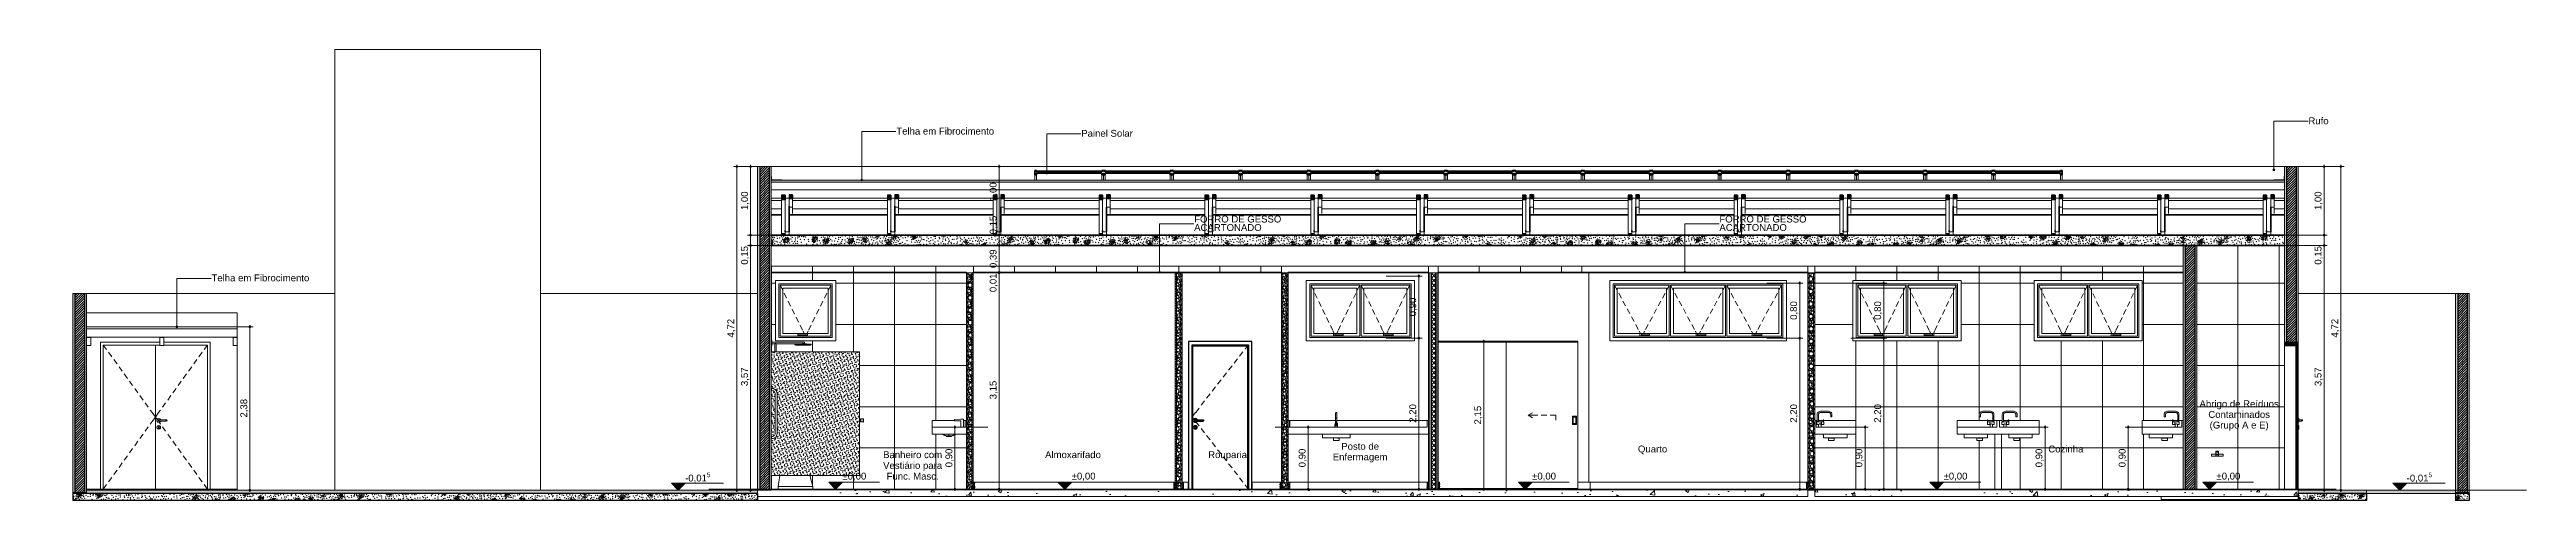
# Model space of a CAD drawing. Header units: metres. Extents: x -77 to 97, y 0 to 6.
# Drawn here: x -33.67 to 2.5, y -0.37 to 6.2 of the extents above; entities that cross this region are included whole.
import ezdxf

# ---------------------------------------------------------------- set-up
doc = ezdxf.new("R2010")
doc.units = ezdxf.units.M
doc.header["$MEASUREMENT"] = 0
doc.linetypes.add('broken', pattern=[2.46944, 1.41111, -1.05833])
for name, color, linetype, lineweight in [('0_Caneta_No__1', 7, 'Continuous', 35), ('ESTRUTURA-COB.EST_Caneta_No__1', 7, 'Continuous', 35), ('ESTRUTURA-COB.EST_Caneta_No__241', 7, 'Continuous', 13), ('ESTRUTURA-COB.EST_Caneta_No__98', 7, 'Continuous', 0), ('FORRO.EXEC_Caneta_No__241', 7, 'Continuous', 13), ('LAJES.EST_Caneta_No__1', 7, 'Continuous', 35), ('LAJES.EST_Caneta_No__241', 7, 'Continuous', 13), ('LAJES.EST_Caneta_No__3', 7, 'Continuous', 25), ('LAJES.EST_Caneta_No__4', 7, 'Continuous', 20), ('LAJES.EST_Caneta_No__7', 7, 'Continuous', 13), ('LAJES.EST_Caneta_No__96', 252, 'Continuous', 0), ('LOUCAS-METAIS.ARQ_Caneta_No__96', 252, 'Continuous', 0), ('NOTAS-LAYOUT.EXEC_Caneta_No__241', 7, 'Continuous', 13), ('NOTAS-LAYOUT.EXEC_Caneta_No__5', 7, 'Continuous', 15), ('PAREDE CONSTRUIR_Caneta_No__241', 7, 'Continuous', 13), ('PAREDE CONSTRUIR_Caneta_No__3', 7, 'Continuous', 25), ('PAREDE CONSTRUIR_Caneta_No__83', 84, 'Continuous', 0), ('PAREDE CONSTRUIR_Caneta_No__96', 252, 'Continuous', 0), ('PAREDE.ARQ_Caneta_No__241', 7, 'Continuous', 13), ('PILARES.EST_Caneta_No__241', 7, 'Continuous', 13), ('PISO - Rodapé_Caneta_No__11', 7, 'Continuous', 5), ('Portas Archicad_Caneta_No__241', 7, 'Continuous', 13), ('Portas Archicad_Caneta_No__3', 7, 'Continuous', 25), ('Portas Archicad_Caneta_No__98', 7, 'Continuous', 0), ('S-BEAM-____-OTLN.IFC Model_Caneta_No__1', 7, 'Continuous', 35), ('S-BEAM-____-OTLN.IFC Model_Caneta_No__2', 7, 'Continuous', 30), ('TERRENO.ARQ_Caneta_No__241', 7, 'Continuous', 13)]:
    doc.layers.add(name, color=color, linetype=linetype, lineweight=lineweight)
for name, color, linetype in [('COTAS CORTE', 7, 'Continuous'), ('FORRO.EXEC', 7, 'Continuous'), ('LAJES.EST', 7, 'Continuous'), ('NOTAS-LAYOUT.EXEC', 7, 'Continuous'), ('PAREDE CONSTRUIR', 7, 'Continuous'), ('Portas Archicad', 7, 'Continuous'), ('S-BEAM-____-OTLN.IFC Model', 7, 'Continuous'), ('TERRENO.ARQ', 7, 'Continuous')]:
    doc.layers.add(name, color=color, linetype=linetype)
for name, color, linetype, lineweight, true_color in [('COTAS CORTE_Caneta_No__25', 7, 'Continuous', 13, 0x982312), ('ESTRUTURA-COB.EST_Caneta_No__16', 7, 'Continuous', 0, 0xc9c9c9), ('ESTRUTURA-COB.EST_Caneta_No__254', 7, 'Continuous', 0, 0xd1c9ad), ('ESTRUTURA-COB.EST_Caneta_No__97', 7, 'Continuous', 5, 0x6b6b6b), ('Janelas Archicad_Caneta_No__9', 7, 'Continuous', 5, 0x020202), ('Janelas Archicad_Caneta_No__97', 7, 'Continuous', 5, 0x6b6b6b), ('LAJES.EST_Caneta_No__16', 7, 'Continuous', 0, 0xc9c9c9), ('LAJES.EST_Caneta_No__254', 7, 'Continuous', 0, 0xd1c9ad), ('LAJES.EST_Caneta_No__95', 7, 'Continuous', 0, 0xaeaeae), ('LAJES.EST_Caneta_No__97', 7, 'Continuous', 5, 0x6b6b6b), ('LOUCAS-METAIS.ARQ_Caneta_No__13', 7, 'Continuous', 0, 0xaaaaaa), ('PAREDE CONSTRUIR_Caneta_No__16', 7, 'Continuous', 0, 0xc9c9c9), ('PAREDE CONSTRUIR_Caneta_No__97', 7, 'Continuous', 5, 0x6b6b6b), ('PAREDE.ARQ_Caneta_No__97', 7, 'Continuous', 5, 0x6b6b6b), ('PILARES.EST_Caneta_No__16', 7, 'Continuous', 0, 0xc9c9c9), ('PISO - Rodapé_Caneta_No__97', 7, 'Continuous', 5, 0x6b6b6b), ('Portas Archicad_Caneta_No__16', 7, 'Continuous', 0, 0xc9c9c9), ('Portas Archicad_Caneta_No__97', 7, 'Continuous', 5, 0x6b6b6b), ('S-BEAM-____-OTLN.IFC Model_Caneta_No__13', 7, 'Continuous', 0, 0xaaaaaa), ('S-BEAM-____-OTLN.IFC Model_Caneta_No__16', 7, 'Continuous', 0, 0xc9c9c9)]:
    doc.layers.add(name, color=color, linetype=linetype, lineweight=lineweight, true_color=true_color)
doc.styles.add('ESTILO_GERADO_1', font='arial.ttf')
doc.dimstyles.new('ESTILO_GERADO__10', dxfattribs={"dimtxt": 0.1, "dimasz": 0.0475, "dimexe": 0.18, "dimexo": 0.624631, "dimgap": 0, "dimtad": 1, "dimzin": 0, "dimdsep": 46, "dimtxsty": 'ESTILO_GERADO_1', "dimblk": 'ARROWHEAD_11', "dimblk1": 'ARROWHEAD_11', "dimblk2": 'ARROWHEAD_11', "dimcen": 0.09, "dimclrd": 256, "dimclre": 256, "dimclrt": 256, "dimadec": 0, "dimazin": 0, "dimtfac": 1, "dimtdec": 4, "dimtmove": 0, "dimatfit": 3, "dimfxl": 0, "dimtolj": 1, "dimtzin": 0, "dimarcsym": 0})
doc.dimstyles.new('ESTILO_GERADO__11', dxfattribs={"dimtxt": 0.1, "dimasz": 0.0475, "dimexe": 0.18, "dimexo": 0.29962, "dimgap": 0, "dimtad": 1, "dimzin": 0, "dimdsep": 46, "dimtxsty": 'ESTILO_GERADO_1', "dimblk": 'ARROWHEAD_11', "dimblk1": 'ARROWHEAD_11', "dimblk2": 'ARROWHEAD_11', "dimcen": 0.09, "dimclrd": 256, "dimclre": 256, "dimclrt": 256, "dimadec": 0, "dimazin": 0, "dimtfac": 1, "dimtdec": 4, "dimtmove": 0, "dimatfit": 3, "dimfxl": 0, "dimtolj": 1, "dimtzin": 0, "dimarcsym": 0})
doc.dimstyles.new('ESTILO_GERADO__7', dxfattribs={"dimtxt": 0.1, "dimasz": 0.0475, "dimexe": 0.18, "dimexo": 0.479633, "dimgap": 0, "dimtad": 1, "dimzin": 0, "dimdsep": 46, "dimtxsty": 'ESTILO_GERADO_1', "dimblk": 'ARROWHEAD_11', "dimblk1": 'ARROWHEAD_11', "dimblk2": 'ARROWHEAD_11', "dimcen": 0.09, "dimclrd": 256, "dimclre": 256, "dimclrt": 256, "dimadec": 0, "dimazin": 0, "dimtfac": 1, "dimtdec": 4, "dimtmove": 0, "dimatfit": 3, "dimfxl": 0, "dimtolj": 1, "dimtzin": 0, "dimarcsym": 0})
doc.dimstyles.new('ESTILO_GERADO__9', dxfattribs={"dimtxt": 0.1, "dimasz": 0.0475, "dimexe": 0.18, "dimexo": 0.712446, "dimgap": 0, "dimtad": 1, "dimzin": 0, "dimdsep": 46, "dimtxsty": 'ESTILO_GERADO_1', "dimblk": 'ARROWHEAD_11', "dimblk1": 'ARROWHEAD_11', "dimblk2": 'ARROWHEAD_11', "dimcen": 0.09, "dimclrd": 256, "dimclre": 256, "dimclrt": 256, "dimadec": 0, "dimazin": 0, "dimtfac": 1, "dimtdec": 4, "dimtmove": 0, "dimatfit": 3, "dimfxl": 0, "dimtolj": 1, "dimtzin": 0, "dimarcsym": 0})
pattern_1 = [(45, (43.18128, 0.292), (-0.159099, 0.159099), [0, -0.15, 0, -0.225]), (110, (43.68128, 0.292), (0.21143084, 0.0769545), [0, -0.11, 0, -0.19])]
pattern_2 = [(50, (43.18128, -0.208), (-0.546554, 0.0478173), [0.05715, -0.62865]), (355, (43.1813, -0.208), (-0.1057303, 0.5731705), [0.04572, -0.5029218]), (100.4514, (43.2268, -0.212), (0.4408237, 0.5253533), [0.04857, -0.5342707]), (46.1842, (43.1813, -0.0556), (-0.813237, 0.126127), [0.085725, -0.942975]), (96.6356, (43.24905, -0.0661), (0.712212, 0.742278), [0.072855, -0.801407]), (351.1842, (43.1813, -0.0556), (0.712212, 0.742278), [0.06858, -0.754379]), (21, (43.25748, -0.0937), (-0.4548432, 0.3067956), [0.05715, -0.62865]), (326, (43.2575, -0.0937), (0.185406, 0.552564), [0.04572, -0.50292]), (71.4514, (43.2954, -0.11926), (0.6402493, 0.2457683), [0.04857, -0.53427]), (37.5, (43.18128, -0.208), (0.0092658, 0.2536651), [0, -0.496824, 0, -0.51054, 0, -0.504825]), (7.5, (43.18128, -0.208), (0.200459, 0.3005417), [0, -0.291084, 0, -0.485394, 0, -0.192405]), (327.5, (43.01135, -0.208), (-0.4067718, 0.01718623), [0, -0.1905, 0, -0.59436, 0, -0.78867]), (317.5, (42.93515, -0.208), (0.4443875, 0.0762795), [0, -0.24765, 0, -0.394716, 0, -0.56007])]
pattern_3 = [(45, (43.181277, -0.207991), (-0.0176776695, 0.0176776695), [])]
pattern_4 = [(45, (43.181277, -0.20799), (-0.03535534, 0.03535534), []), (135, (43.181277, -0.20799), (0.03535534, 0.03535534), [])]
pattern_5 = [(45, (43.181277, -0.157991), (-0.0159099026, 0.0159099026), [0, -0.015, 0, -0.0225]), (110, (43.231277, -0.157991), (0.021143084, 0.007695453), [0, -0.011, 0, -0.019])]

msp = doc.modelspace()

# ---------------------------------------------------------------- texts
at = {"layer": '0_Caneta_No__1', "color": 7, "linetype": 'Continuous', "lineweight": 35, "char_height": 0.1, "width": 1.16593, "attachment_point": 2, "style": 'ESTILO_GERADO_1'}
for s, insert, line_spacing_factor in [('\\A1;{\\pqc;\\fArial|b0|i0|c0|p0;\\W1.000000;Abrigo de Reíduos Contaminados (Grupo A e E)}', (-1.695, 1.085), 0.930468), ('\\A1;{\\pqc;\\fArial|b0|i0|c0|p0;\\W1.000000;Posto de Enfermagem}', (-14.533, 0.465), 0.930913), ('\\A1;{\\pqc;\\fArial|b0|i0|c0|p0;\\W1.000000;Banheiro com Vestiário para Func. Masc.}', (-21.069, 0.343), 0.941465)]:
    msp.add_mtext(s, dxfattribs=dict(at, insert=insert, line_spacing_factor=line_spacing_factor))
at = {"layer": '0_Caneta_No__1', "color": 7, "linetype": 'Continuous', "lineweight": 35, "char_height": 0.1, "attachment_point": 2, "style": 'ESTILO_GERADO_1'}
for s, insert in [('\\A1;{\\pqc;\\fArial|b0|i0|c0|p0;\\W1.000000;Quarto}', (-10.262, 0.426)), ('\\A1;{\\pqc;\\fArial|b0|i0|c0|p0;\\W1.000000;Cozinha}', (-4.226, 0.426)), ('\\A1;{\\pqc;\\fArial|b0|i0|c0|p0;\\W1.000000;Almoxarifado}', (-18.727, 0.343)), ('\\A1;{\\pqc;\\fArial|b0|i0|c0|p0;\\W1.000000;Rouparia}', (-16.469, 0.343))]:
    msp.add_mtext(s, dxfattribs=dict(at, insert=insert))
at = {"layer": 'COTAS CORTE_Caneta_No__25', "color": 24, "lineweight": 13, "true_color": 0x982312, "char_height": 0.1, "attachment_point": 7, "style": 'ESTILO_GERADO_1'}
for s, insert in [('\\A1;{\\pql;\\fArial|b0|i0|c0|p0;\\W1.000000;-0,01\\fArial|b0|i0|c0|p0;\\W1.000000;\\A1{\\H.66x;\\S5^  ;}}', (-24.392, -0.127)), ('\\A1;{\\pql;\\fArial|b0|i0|c0|p0;\\W1.000000;±0,00}', (-22.094, -0.088)), ('\\A1;{\\pql;\\fArial|b0|i0|c0|p0;\\W1.000000;±0,00}', (-18.746, -0.088)), ('\\A1;{\\pql;\\fArial|b0|i0|c0|p0;\\W1.000000;±0,00}', (-12.021, -0.088)), ('\\A1;{\\pql;\\fArial|b0|i0|c0|p0;\\W1.000000;±0,00}', (-6.012, -0.088)), ('\\A1;{\\pql;\\fArial|b0|i0|c0|p0;\\W1.000000;±0,00}', (-2.026, -0.088)), ('\\A1;{\\pql;\\fArial|b0|i0|c0|p0;\\W1.000000;-0,01\\fArial|b0|i0|c0|p0;\\W1.000000;\\A1{\\H.66x;\\S5^  ;}}', (0.752, -0.127))]:
    msp.add_mtext(s, dxfattribs=dict(at, insert=insert))

# ---------------------------------------------------------------- blocks, each defined once
blk = doc.blocks.new('*X49', base_point=(43.181, -0.208))
at = {"layer": 'LAJES.EST_Caneta_No__241', "color": 7, "linetype": 'Continuous', "lineweight": 13}
for p, q in [((1.47, -0.355), (1.471, -0.338)), ((1.47, -0.355), (1.483, -0.358)), ((1.471, -0.338), (1.492, -0.336)), ((1.492, -0.336), (1.483, -0.358)), ((1.485, -0.319), (1.491, -0.306)), ((1.498, -0.325), (1.485, -0.319)), ((1.491, -0.306), (1.499, -0.304)), ((1.498, -0.325), (1.512, -0.314)), ((1.498, -0.35), (1.504, -0.336)), ((1.514, -0.351), (1.498, -0.35)), ((1.499, -0.304), (1.512, -0.314)), ((1.504, -0.336), (1.516, -0.346)), ((1.516, -0.346), (1.514, -0.351))]:
    blk.add_line(p, q, dxfattribs=at)
for p in [(1.472, -0.32), (1.495, -0.361), (1.503, -0.291), (1.518, -0.305), (1.519, -0.277), (1.52, -0.329), (1.532, -0.35), (1.535, -0.315), (1.541, -0.282), (1.555, -0.314), (1.567, -0.34), (1.585, -0.289), (1.587, -0.354), (1.604, -0.311), (1.633, -0.341), (1.639, -0.318), (1.644, -0.281), (1.658, -0.291), (1.662, -0.277), (1.478, -0.372), (1.526, -0.372), (1.548, -0.368), (1.604, -0.366)]:
    blk.add_point(p, dxfattribs=at)
blk = doc.blocks.new('*X50', base_point=(43.181, -0.208))
at = {"layer": 'LAJES.EST_Caneta_No__241', "color": 7, "linetype": 'Continuous', "lineweight": 13}
for p, q in [((-33.237, -0.295), (-33.251, -0.306)), ((-33.238, -0.316), (-33.251, -0.306)), ((-33.23, -0.314), (-33.238, -0.316)), ((-33.237, -0.295), (-33.224, -0.301)), ((-33.224, -0.301), (-33.23, -0.314)), ((-33.227, -0.283), (-33.225, -0.273)), ((-33.21, -0.282), (-33.227, -0.283)), ((-33.222, -0.294), (-33.221, -0.288)), ((-33.211, -0.303), (-33.222, -0.294)), ((-33.221, -0.288), (-33.205, -0.289)), ((-33.205, -0.289), (-33.211, -0.303)), ((-33.21, -0.273), (-33.21, -0.282)), ((-32.974, -0.302), (-32.968, -0.288)), ((-32.958, -0.303), (-32.974, -0.302)), ((-32.969, -0.309), (-32.951, -0.308)), ((-32.969, -0.326), (-32.969, -0.309)), ((-32.969, -0.326), (-32.957, -0.329)), ((-32.968, -0.288), (-32.957, -0.298)), ((-32.957, -0.298), (-32.958, -0.303)), ((-32.951, -0.308), (-32.957, -0.329)), ((-32.955, -0.29), (-32.949, -0.277)), ((-32.941, -0.297), (-32.955, -0.29)), ((-32.949, -0.277), (-32.94, -0.275)), ((-32.941, -0.297), (-32.928, -0.285)), ((-32.94, -0.275), (-32.928, -0.285)), ((-31.563, -0.331), (-31.542, -0.329)), ((-31.563, -0.348), (-31.563, -0.331)), ((-31.563, -0.348), (-31.55, -0.351)), ((-31.542, -0.329), (-31.55, -0.351)), ((-31.549, -0.312), (-31.542, -0.299)), ((-31.535, -0.318), (-31.549, -0.312)), ((-31.542, -0.299), (-31.534, -0.297)), ((-31.535, -0.318), (-31.522, -0.307)), ((-31.535, -0.343), (-31.53, -0.329)), ((-31.519, -0.344), (-31.535, -0.343)), ((-31.534, -0.297), (-31.522, -0.307)), ((-31.53, -0.329), (-31.518, -0.339)), ((-31.518, -0.339), (-31.519, -0.344)), ((-31.251, -0.356), (-31.256, -0.369)), ((-31.251, -0.356), (-31.235, -0.359)), ((-31.235, -0.359), (-31.238, -0.373)), ((-31.013, -0.364), (-31.008, -0.343)), ((-30.995, -0.346), (-31.008, -0.343)), ((-30.995, -0.346), (-30.996, -0.363)), ((-30.991, -0.355), (-30.99, -0.35)), ((-30.983, -0.362), (-30.991, -0.355)), ((-30.99, -0.35), (-30.977, -0.351)), ((-30.983, -0.362), (-30.978, -0.36)), ((-30.975, -0.354), (-30.978, -0.36)), ((-30.975, -0.354), (-30.977, -0.351)), ((-30.814, -0.286), (-30.828, -0.297)), ((-30.815, -0.307), (-30.828, -0.297)), ((-30.82, -0.275), (-30.822, -0.273)), ((-30.819, -0.273), (-30.82, -0.275)), ((-30.807, -0.305), (-30.815, -0.307)), ((-30.814, -0.286), (-30.801, -0.292)), ((-30.787, -0.273), (-30.807, -0.275)), ((-30.807, -0.275), (-30.807, -0.273)), ((-30.801, -0.292), (-30.807, -0.305)), ((-30.787, -0.273), (-30.787, -0.273)), ((-30.618, -0.352), (-30.617, -0.349)), ((-30.605, -0.359), (-30.618, -0.352)), ((-30.617, -0.349), (-30.601, -0.345)), ((-30.601, -0.345), (-30.605, -0.359)), ((-30.595, -0.36), (-30.604, -0.373)), ((-30.595, -0.36), (-30.58, -0.367)), ((-30.59, -0.351), (-30.59, -0.328)), ((-30.571, -0.329), (-30.59, -0.328)), ((-30.569, -0.345), (-30.59, -0.351)), ((-30.571, -0.329), (-30.569, -0.345)), ((-30.42, -0.361), (-30.408, -0.353)), ((-30.414, -0.373), (-30.42, -0.361)), ((-30.408, -0.353), (-30.4, -0.355)), ((-30.4, -0.355), (-30.394, -0.37)), ((-30.054, -0.363), (-30.048, -0.35)), ((-30.048, -0.35), (-30.04, -0.348)), ((-30.041, -0.369), (-30.027, -0.358)), ((-30.04, -0.348), (-30.027, -0.358)), ((-29.881, -0.357), (-29.869, -0.346)), ((-29.88, -0.366), (-29.881, -0.357)), ((-29.869, -0.346), (-29.857, -0.359)), ((-29.857, -0.359), (-29.853, -0.366)), ((-29.848, -0.357), (-29.837, -0.347)), ((-29.835, -0.365), (-29.848, -0.357)), ((-29.837, -0.347), (-29.832, -0.349)), ((-29.832, -0.349), (-29.835, -0.365)), ((-29.681, -0.292), (-29.685, -0.309)), ((-29.669, -0.309), (-29.685, -0.309)), ((-29.68, -0.273), (-29.683, -0.275)), ((-29.683, -0.275), (-29.683, -0.273)), ((-29.681, -0.292), (-29.666, -0.289)), ((-29.663, -0.303), (-29.669, -0.309)), ((-29.666, -0.289), (-29.663, -0.303)), ((-29.423, -0.311), (-29.436, -0.322)), ((-29.424, -0.332), (-29.436, -0.322)), ((-29.415, -0.33), (-29.424, -0.332)), ((-29.423, -0.311), (-29.409, -0.317)), ((-29.409, -0.317), (-29.415, -0.33)), ((-29.412, -0.299), (-29.407, -0.279)), ((-29.395, -0.298), (-29.412, -0.299)), ((-29.394, -0.281), (-29.407, -0.279)), ((-29.407, -0.31), (-29.406, -0.304)), ((-29.396, -0.319), (-29.407, -0.31)), ((-29.406, -0.304), (-29.39, -0.305)), ((-29.39, -0.305), (-29.396, -0.319)), ((-29.394, -0.281), (-29.395, -0.298)), ((-29.159, -0.318), (-29.153, -0.304)), ((-29.143, -0.319), (-29.159, -0.318)), ((-29.155, -0.342), (-29.154, -0.325)), ((-29.155, -0.342), (-29.142, -0.345)), ((-29.154, -0.325), (-29.137, -0.324)), ((-29.153, -0.304), (-29.142, -0.314)), ((-29.142, -0.314), (-29.143, -0.319)), ((-29.137, -0.324), (-29.142, -0.345)), ((-29.14, -0.306), (-29.134, -0.293)), ((-29.127, -0.313), (-29.14, -0.306)), ((-29.134, -0.293), (-29.126, -0.291)), ((-29.127, -0.313), (-29.113, -0.301)), ((-29.126, -0.291), (-29.113, -0.301)), ((-28.738, -0.279), (-28.737, -0.273)), ((-28.733, -0.281), (-28.738, -0.279)), ((-28.724, -0.273), (-28.733, -0.281)), ((-28.701, -0.282), (-28.71, -0.273)), ((-28.692, -0.273), (-28.701, -0.282)), ((-28.509, -0.276), (-28.512, -0.273)), ((-28.501, -0.274), (-28.509, -0.276)), ((-28.501, -0.273), (-28.501, -0.274)), ((-27.925, -0.273), (-27.921, -0.276)), ((-27.919, -0.273), (-27.921, -0.276)), ((-27.887, -0.277), (-27.896, -0.273)), ((-27.885, -0.275), (-27.887, -0.277)), ((-27.886, -0.273), (-27.885, -0.275)), ((-27.749, -0.364), (-27.748, -0.347)), ((-27.748, -0.347), (-27.727, -0.345)), ((-27.727, -0.345), (-27.736, -0.367)), ((-27.734, -0.328), (-27.728, -0.315)), ((-27.72, -0.334), (-27.734, -0.328)), ((-27.728, -0.315), (-27.719, -0.313)), ((-27.72, -0.334), (-27.707, -0.323)), ((-27.72, -0.359), (-27.715, -0.345)), ((-27.705, -0.36), (-27.72, -0.359)), ((-27.719, -0.313), (-27.707, -0.323)), ((-27.715, -0.345), (-27.703, -0.355)), ((-27.703, -0.355), (-27.705, -0.36)), ((-27.554, -0.277), (-27.554, -0.273)), ((-27.554, -0.277), (-27.541, -0.28)), ((-27.539, -0.273), (-27.541, -0.28)), ((-27.197, -0.373), (-27.193, -0.359)), ((-27.18, -0.362), (-27.193, -0.359)), ((-27.016, -0.282), (-27.015, -0.276)), ((-27.005, -0.291), (-27.016, -0.282)), ((-27.015, -0.276), (-26.999, -0.277)), ((-26.999, -0.302), (-27.013, -0.313)), ((-27, -0.323), (-27.013, -0.313)), ((-26.999, -0.277), (-27.005, -0.291)), ((-26.992, -0.321), (-27, -0.323)), ((-26.999, -0.302), (-26.986, -0.308)), ((-26.993, -0.291), (-26.985, -0.273)), ((-26.972, -0.289), (-26.993, -0.291)), ((-26.986, -0.308), (-26.992, -0.321)), ((-26.971, -0.273), (-26.972, -0.289)), ((-26.803, -0.365), (-26.787, -0.361)), ((-26.787, -0.361), (-26.789, -0.373)), ((-26.775, -0.367), (-26.775, -0.344)), ((-26.756, -0.345), (-26.775, -0.344)), ((-26.754, -0.361), (-26.775, -0.367)), ((-26.756, -0.345), (-26.754, -0.361)), ((-25.868, -0.291), (-25.873, -0.273)), ((-25.866, -0.308), (-25.87, -0.325)), ((-25.854, -0.325), (-25.87, -0.325)), ((-25.852, -0.281), (-25.868, -0.291)), ((-25.866, -0.308), (-25.851, -0.305)), ((-25.857, -0.273), (-25.852, -0.281)), ((-25.849, -0.319), (-25.854, -0.325)), ((-25.851, -0.305), (-25.849, -0.319)), ((-25.608, -0.327), (-25.621, -0.338)), ((-25.609, -0.348), (-25.621, -0.338)), ((-25.601, -0.346), (-25.609, -0.348)), ((-25.608, -0.327), (-25.594, -0.333)), ((-25.594, -0.333), (-25.601, -0.346)), ((-25.598, -0.315), (-25.593, -0.295)), ((-25.58, -0.314), (-25.598, -0.315)), ((-25.58, -0.297), (-25.593, -0.295)), ((-25.593, -0.326), (-25.591, -0.32)), ((-25.581, -0.335), (-25.593, -0.326)), ((-25.591, -0.32), (-25.575, -0.321)), ((-25.575, -0.321), (-25.581, -0.335)), ((-25.58, -0.297), (-25.58, -0.314)), ((-25.344, -0.334), (-25.339, -0.32)), ((-25.328, -0.335), (-25.344, -0.334)), ((-25.34, -0.358), (-25.339, -0.341)), ((-25.34, -0.358), (-25.327, -0.361)), ((-25.339, -0.32), (-25.327, -0.33)), ((-25.339, -0.341), (-25.322, -0.34)), ((-25.327, -0.33), (-25.328, -0.335)), ((-25.322, -0.34), (-25.327, -0.361)), ((-25.325, -0.322), (-25.319, -0.309)), ((-25.312, -0.329), (-25.325, -0.322)), ((-25.319, -0.309), (-25.311, -0.307)), ((-25.312, -0.329), (-25.298, -0.317)), ((-25.311, -0.307), (-25.298, -0.317)), ((-24.923, -0.295), (-24.92, -0.28)), ((-24.918, -0.297), (-24.923, -0.295)), ((-24.92, -0.28), (-24.907, -0.287)), ((-24.907, -0.287), (-24.918, -0.297)), ((-24.9, -0.273), (-24.903, -0.278)), ((-24.899, -0.285), (-24.903, -0.278)), ((-24.886, -0.298), (-24.899, -0.285)), ((-24.875, -0.287), (-24.886, -0.298)), ((-24.876, -0.278), (-24.878, -0.273)), ((-24.876, -0.278), (-24.875, -0.287)), ((-24.696, -0.273), (-24.707, -0.282)), ((-24.694, -0.292), (-24.707, -0.282)), ((-24.686, -0.29), (-24.694, -0.292)), ((-24.688, -0.273), (-24.68, -0.277)), ((-24.68, -0.277), (-24.686, -0.29)), ((-24.262, -0.278), (-24.272, -0.273)), ((-24.254, -0.275), (-24.262, -0.278)), ((-24.254, -0.273), (-24.254, -0.275)), ((-24.121, -0.28), (-24.117, -0.273)), ((-24.121, -0.28), (-24.107, -0.292)), ((-24.093, -0.274), (-24.107, -0.292)), ((-24.096, -0.273), (-24.093, -0.274)), ((-24.087, -0.286), (-24.076, -0.277)), ((-24.072, -0.293), (-24.087, -0.286)), ((-24.076, -0.277), (-24.07, -0.291)), ((-24.07, -0.291), (-24.072, -0.293)), ((-23.933, -0.363), (-23.912, -0.361)), ((-23.919, -0.344), (-23.913, -0.331)), ((-23.906, -0.35), (-23.919, -0.344)), ((-23.912, -0.361), (-23.917, -0.373)), ((-23.913, -0.331), (-23.905, -0.329)), ((-23.906, -0.35), (-23.892, -0.339)), ((-23.905, -0.329), (-23.892, -0.339)), ((-23.905, -0.373), (-23.9, -0.361)), ((-23.9, -0.361), (-23.888, -0.371)), ((-23.739, -0.277), (-23.721, -0.276)), ((-23.739, -0.293), (-23.739, -0.277)), ((-23.739, -0.293), (-23.726, -0.296)), ((-23.721, -0.276), (-23.726, -0.296)), ((-23.545, -0.273), (-23.544, -0.277)), ((-23.544, -0.277), (-23.532, -0.277)), ((-23.532, -0.277), (-23.53, -0.273)), ((-23.521, -0.285), (-23.518, -0.273)), ((-23.504, -0.288), (-23.521, -0.285)), ((-23.507, -0.273), (-23.5, -0.275)), ((-23.504, -0.288), (-23.5, -0.275)), ((-32.191, -0.373), (-32.192, -0.373)), ((-32.191, -0.373), (-32.191, -0.373)), ((-31.243, -0.373), (-31.256, -0.369)), ((-31.224, -0.368), (-31.227, -0.373)), ((-31.212, -0.367), (-31.224, -0.368)), ((-31.209, -0.373), (-31.212, -0.367)), ((-30.996, -0.363), (-31.013, -0.364)), ((-30.58, -0.367), (-30.582, -0.373)), ((-30.443, -0.373), (-30.442, -0.371)), ((-30.442, -0.371), (-30.437, -0.373)), ((-30.403, -0.373), (-30.394, -0.37)), ((-30.041, -0.369), (-30.054, -0.363)), ((-29.88, -0.366), (-29.877, -0.373)), ((-29.857, -0.373), (-29.853, -0.366)), ((-27.749, -0.364), (-27.736, -0.367)), ((-27.436, -0.372), (-27.437, -0.373)), ((-27.436, -0.372), (-27.432, -0.373)), ((-27.18, -0.362), (-27.181, -0.373)), ((-27.177, -0.371), (-27.175, -0.366)), ((-27.175, -0.373), (-27.177, -0.371)), ((-27.175, -0.366), (-27.163, -0.367)), ((-27.16, -0.37), (-27.163, -0.367)), ((-27.16, -0.37), (-27.162, -0.373)), ((-26.803, -0.368), (-26.803, -0.365)), ((-26.794, -0.373), (-26.803, -0.368)), ((-26.599, -0.373), (-26.593, -0.369)), ((-26.593, -0.369), (-26.585, -0.371)), ((-26.585, -0.371), (-26.585, -0.373)), ((-26.237, -0.373), (-26.234, -0.366)), ((-26.234, -0.366), (-26.225, -0.364)), ((-26.225, -0.364), (-26.214, -0.373)), ((-26.066, -0.373), (-26.054, -0.362)), ((-26.054, -0.362), (-26.044, -0.373)), ((-26.034, -0.373), (-26.023, -0.363)), ((-26.023, -0.363), (-26.018, -0.365)), ((-26.018, -0.365), (-26.019, -0.373)), ((-23.933, -0.373), (-23.933, -0.363)), ((-23.888, -0.371), (-23.889, -0.373))]:
    blk.add_line(p, q, dxfattribs=at)
for p in [(-33.326, -0.351), (-33.32, -0.336), (-33.315, -0.313), (-33.309, -0.361), (-33.292, -0.344), (-33.289, -0.311), (-33.286, -0.357), (-33.279, -0.29), (-33.274, -0.325), (-33.274, -0.341), (-33.27, -0.307), (-33.263, -0.279), (-33.256, -0.29), (-33.254, -0.325), (-33.25, -0.337), (-33.248, -0.278), (-33.241, -0.357), (-33.239, -0.289), (-33.233, -0.275), (-33.226, -0.332), (-33.213, -0.322), (-33.203, -0.299), (-33.202, -0.35), (-33.195, -0.303), (-33.183, -0.281), (-33.177, -0.309), (-33.176, -0.32), (-33.162, -0.345), (-33.142, -0.3), (-33.115, -0.319), (-33.081, -0.286), (-33.079, -0.315), (-33.056, -0.356), (-33.041, -0.298), (-33.037, -0.285), (-33.001, -0.283), (-32.995, -0.31), (-32.986, -0.343), (-32.984, -0.288), (-32.976, -0.292), (-32.972, -0.334), (-32.96, -0.338), (-32.946, -0.317), (-32.94, -0.303), (-32.939, -0.329), (-32.931, -0.313), (-32.923, -0.301), (-32.92, -0.359), (-32.916, -0.313), (-32.908, -0.284), (-32.899, -0.302), (-32.89, -0.28), (-32.882, -0.352), (-32.871, -0.301), (-32.856, -0.276), (-32.85, -0.303), (-32.846, -0.333), (-32.834, -0.286), (-32.822, -0.34), (-32.804, -0.341), (-32.777, -0.275), (-32.767, -0.358), (-32.76, -0.301), (-32.742, -0.329), (-32.739, -0.274), (-32.707, -0.355), (-32.706, -0.314), (-32.687, -0.281), (-32.675, -0.346), (-32.662, -0.295), (-32.639, -0.324), (-32.638, -0.295), (-32.601, -0.361), (-32.582, -0.308), (-32.575, -0.33), (-32.554, -0.281), (-32.546, -0.301), (-32.531, -0.333), (-32.521, -0.304), (-32.518, -0.283), (-32.508, -0.273), (-32.499, -0.294), (-32.496, -0.333), (-32.488, -0.352), (-32.473, -0.281), (-32.467, -0.31), (-32.446, -0.332), (-32.42, -0.293), (-32.392, -0.336), (-32.381, -0.285), (-32.368, -0.34), (-32.328, -0.331), (-32.324, -0.294), (-32.317, -0.32), (-32.279, -0.304), (-32.275, -0.361), (-32.271, -0.327), (-32.251, -0.342), (-32.216, -0.313), (-32.204, -0.34), (-32.198, -0.275), (-32.192, -0.347), (-32.172, -0.353), (-32.163, -0.274), (-32.153, -0.326), (-32.139, -0.274), (-32.136, -0.352), (-32.113, -0.322), (-32.081, -0.32), (-32.05, -0.356), (-32.038, -0.302), (-32.025, -0.317), (-32.006, -0.285), (-32.006, -0.346), (-31.998, -0.32), (-31.977, -0.352), (-31.97, -0.315), (-31.941, -0.345), (-31.913, -0.287), (-31.894, -0.352), (-31.859, -0.326), (-31.855, -0.283), (-31.818, -0.307), (-31.815, -0.339), (-31.767, -0.298), (-31.76, -0.346), (-31.751, -0.285), (-31.734, -0.333), (-31.725, -0.284), (-31.711, -0.328), (-31.705, -0.277), (-31.697, -0.361), (-31.673, -0.314), (-31.666, -0.348), (-31.65, -0.314), (-31.644, -0.286), (-31.63, -0.341), (-31.62, -0.294), (-31.594, -0.29), (-31.591, -0.352), (-31.588, -0.32), (-31.574, -0.328), (-31.57, -0.349), (-31.569, -0.292), (-31.562, -0.313), (-31.538, -0.354), (-31.53, -0.284), (-31.515, -0.298), (-31.513, -0.322), (-31.502, -0.343), (-31.498, -0.308), (-31.493, -0.275), (-31.486, -0.361), (-31.478, -0.307), (-31.466, -0.333), (-31.449, -0.282), (-31.447, -0.347), (-31.43, -0.359), (-31.429, -0.304), (-31.4, -0.334), (-31.395, -0.311), (-31.39, -0.274), (-31.375, -0.284), (-31.364, -0.337), (-31.364, -0.348), (-31.353, -0.278), (-31.35, -0.309), (-31.324, -0.299), (-31.312, -0.318), (-31.31, -0.273), (-31.302, -0.333), (-31.292, -0.354), (-31.29, -0.292), (-31.27, -0.319), (-31.251, -0.349), (-31.242, -0.323), (-31.23, -0.349), (-31.207, -0.28), (-31.205, -0.304), (-31.201, -0.328), (-31.189, -0.354), (-31.184, -0.284), (-31.18, -0.308), (-31.178, -0.332), (-31.143, -0.29), (-31.139, -0.304), (-31.133, -0.339), (-31.101, -0.335), (-31.094, -0.289), (-31.083, -0.279), (-31.074, -0.315), (-31.057, -0.356), (-31.054, -0.334), (-31.052, -0.289), (-31.048, -0.359), (-31.04, -0.309), (-31.034, -0.359), (-31.026, -0.343), (-31.018, -0.355), (-31.013, -0.298), (-31.01, -0.33), (-31.005, -0.335), (-30.993, -0.338), (-30.989, -0.323), (-30.979, -0.329), (-30.971, -0.34), (-30.969, -0.297), (-30.964, -0.273), (-30.96, -0.349), (-30.935, -0.303), (-30.932, -0.35), (-30.915, -0.325), (-30.898, -0.274), (-30.885, -0.3), (-30.871, -0.332), (-30.871, -0.361), (-30.851, -0.296), (-30.836, -0.282), (-30.835, -0.334), (-30.834, -0.306), (-30.819, -0.32), (-30.795, -0.354), (-30.788, -0.292), (-30.78, -0.313), (-30.775, -0.276), (-30.761, -0.285), (-30.756, -0.314), (-30.744, -0.313), (-30.741, -0.359), (-30.72, -0.321), (-30.714, -0.293), (-30.691, -0.293), (-30.682, -0.354), (-30.653, -0.279), (-30.63, -0.274), (-30.629, -0.361), (-30.625, -0.334), (-30.614, -0.316), (-30.609, -0.329), (-30.6, -0.335), (-30.596, -0.318), (-30.595, -0.299), (-30.575, -0.309), (-30.566, -0.28), (-30.562, -0.355), (-30.561, -0.332), (-30.556, -0.359), (-30.554, -0.321), (-30.554, -0.348), (-30.545, -0.335), (-30.525, -0.294), (-30.493, -0.326), (-30.463, -0.318), (-30.452, -0.359), (-30.444, -0.298), (-30.443, -0.351), (-30.441, -0.358), (-30.436, -0.33), (-30.421, -0.347), (-30.405, -0.347), (-30.4, -0.32), (-30.394, -0.341), (-30.393, -0.293), (-30.386, -0.358), (-30.378, -0.346), (-30.372, -0.314), (-30.366, -0.287), (-30.353, -0.353), (-30.339, -0.29), (-30.326, -0.305), (-30.298, -0.291), (-30.282, -0.337), (-30.253, -0.291), (-30.239, -0.324), (-30.238, -0.352), (-30.215, -0.324), (-30.202, -0.276), (-30.191, -0.303), (-30.184, -0.359), (-30.156, -0.275), (-30.142, -0.303), (-30.136, -0.29), (-30.11, -0.339), (-30.09, -0.356), (-30.084, -0.361), (-30.081, -0.336), (-30.078, -0.285), (-30.076, -0.306), (-30.069, -0.349), (-30.051, -0.343), (-30.04, -0.313), (-30.03, -0.34), (-30.017, -0.352), (-30.004, -0.281), (-29.979, -0.285), (-29.97, -0.359), (-29.965, -0.319), (-29.953, -0.355), (-29.942, -0.331), (-29.939, -0.28), (-29.918, -0.302), (-29.913, -0.331), (-29.891, -0.35), (-29.89, -0.279), (-29.886, -0.318), (-29.877, -0.339), (-29.867, -0.329), (-29.864, -0.308), (-29.855, -0.279), (-29.853, -0.34), (-29.84, -0.311), (-29.831, -0.331), (-29.816, -0.34), (-29.81, -0.282), (-29.803, -0.304), (-29.769, -0.322), (-29.767, -0.293), (-29.755, -0.357), (-29.746, -0.288), (-29.744, -0.322), (-29.722, -0.293), (-29.719, -0.335), (-29.704, -0.322), (-29.7, -0.302), (-29.688, -0.352), (-29.684, -0.32), (-29.668, -0.343), (-29.664, -0.322), (-29.656, -0.28), (-29.646, -0.315), (-29.637, -0.293), (-29.629, -0.341), (-29.617, -0.279), (-29.599, -0.28), (-29.588, -0.334), (-29.575, -0.286), (-29.572, -0.316), (-29.551, -0.34), (-29.536, -0.315), (-29.526, -0.358), (-29.515, -0.284), (-29.506, -0.352), (-29.5, -0.329), (-29.483, -0.283), (-29.477, -0.36), (-29.474, -0.327), (-29.465, -0.306), (-29.459, -0.341), (-29.459, -0.357), (-29.456, -0.323), (-29.448, -0.295), (-29.441, -0.306), (-29.439, -0.341), (-29.435, -0.353), (-29.433, -0.294), (-29.425, -0.278), (-29.424, -0.305), (-29.418, -0.291), (-29.411, -0.348), (-29.398, -0.338), (-29.392, -0.273), (-29.388, -0.315), (-29.38, -0.319), (-29.369, -0.297), (-29.363, -0.325), (-29.361, -0.336), (-29.348, -0.361), (-29.327, -0.316), (-29.3, -0.335), (-29.267, -0.302), (-29.264, -0.331), (-29.226, -0.314), (-29.222, -0.301), (-29.219, -0.283), (-29.188, -0.288), (-29.187, -0.299), (-29.181, -0.326), (-29.171, -0.359), (-29.169, -0.304), (-29.161, -0.308), (-29.157, -0.35), (-29.151, -0.286), (-29.145, -0.354), (-29.138, -0.275), (-29.131, -0.333), (-29.125, -0.319), (-29.124, -0.345), (-29.116, -0.33), (-29.11, -0.283), (-29.108, -0.317), (-29.101, -0.329), (-29.094, -0.3), (-29.09, -0.282), (-29.085, -0.318), (-29.075, -0.296), (-29.065, -0.275), (-29.056, -0.317), (-29.041, -0.292), (-29.035, -0.319), (-29.031, -0.349), (-29.019, -0.302), (-29.007, -0.356), (-28.989, -0.357), (-28.962, -0.291), (-28.945, -0.317), (-28.927, -0.345), (-28.924, -0.29), (-28.903, -0.281), (-28.892, -0.33), (-28.873, -0.297), (-28.861, -0.362), (-28.847, -0.311), (-28.837, -0.276), (-28.825, -0.34), (-28.823, -0.311), (-28.767, -0.324), (-28.76, -0.346), (-28.755, -0.288), (-28.739, -0.297), (-28.731, -0.317), (-28.717, -0.288), (-28.716, -0.349), (-28.706, -0.32), (-28.704, -0.299), (-28.693, -0.289), (-28.684, -0.31), (-28.681, -0.349), (-28.679, -0.278), (-28.658, -0.297), (-28.652, -0.326), (-28.632, -0.348), (-28.617, -0.273), (-28.605, -0.309), (-28.581, -0.278), (-28.577, -0.352), (-28.566, -0.301), (-28.553, -0.356), (-28.519, -0.284), (-28.513, -0.347), (-28.509, -0.31), (-28.502, -0.336), (-28.498, -0.281), (-28.48, -0.275), (-28.468, -0.288), (-28.464, -0.32), (-28.456, -0.343), (-28.439, -0.285), (-28.436, -0.358), (-28.401, -0.329), (-28.39, -0.356), (-28.383, -0.291), (-28.348, -0.29), (-28.338, -0.342), (-28.324, -0.29), (-28.298, -0.338), (-28.267, -0.274), (-28.266, -0.336), (-28.223, -0.318), (-28.21, -0.333), (-28.191, -0.301), (-28.183, -0.336), (-28.156, -0.331), (-28.126, -0.361), (-28.098, -0.303), (-28.088, -0.283), (-28.072, -0.277), (-28.044, -0.342), (-28.041, -0.299), (-28.003, -0.323), (-28, -0.355), (-27.993, -0.289), (-27.952, -0.314), (-27.945, -0.281), (-27.936, -0.301), (-27.923, -0.287), (-27.919, -0.349), (-27.91, -0.3), (-27.909, -0.277), (-27.906, -0.287), (-27.897, -0.344), (-27.891, -0.293), (-27.871, -0.275), (-27.858, -0.33), (-27.835, -0.33), (-27.829, -0.302), (-27.815, -0.357), (-27.805, -0.31), (-27.779, -0.306), (-27.773, -0.336), (-27.759, -0.344), (-27.755, -0.308), (-27.747, -0.329), (-27.716, -0.3), (-27.7, -0.286), (-27.7, -0.314), (-27.699, -0.338), (-27.687, -0.359), (-27.684, -0.324), (-27.678, -0.291), (-27.664, -0.323), (-27.652, -0.349), (-27.634, -0.298), (-27.618, -0.273), (-27.615, -0.32), (-27.589, -0.275), (-27.585, -0.35), (-27.58, -0.327), (-27.575, -0.29), (-27.573, -0.278), (-27.56, -0.3), (-27.556, -0.286), (-27.549, -0.353), (-27.539, -0.294), (-27.536, -0.325), (-27.523, -0.28), (-27.509, -0.315), (-27.497, -0.334), (-27.495, -0.289), (-27.488, -0.349), (-27.475, -0.308), (-27.461, -0.276), (-27.455, -0.335), (-27.427, -0.284), (-27.427, -0.339), (-27.392, -0.296), (-27.39, -0.32), (-27.386, -0.344), (-27.381, -0.274), (-27.369, -0.3), (-27.365, -0.324), (-27.364, -0.348), (-27.34, -0.279), (-27.328, -0.306), (-27.324, -0.32), (-27.319, -0.279), (-27.318, -0.355), (-27.286, -0.351), (-27.28, -0.305), (-27.278, -0.274), (-27.268, -0.295), (-27.259, -0.331), (-27.239, -0.35), (-27.237, -0.305), (-27.228, -0.285), (-27.225, -0.325), (-27.211, -0.359), (-27.199, -0.314), (-27.196, -0.346), (-27.19, -0.351), (-27.185, -0.286), (-27.178, -0.354), (-27.174, -0.339), (-27.164, -0.345), (-27.162, -0.274), (-27.156, -0.356), (-27.154, -0.313), (-27.149, -0.289), (-27.12, -0.319), (-27.102, -0.276), (-27.1, -0.341), (-27.083, -0.29), (-27.071, -0.316), (-27.056, -0.348), (-27.036, -0.312), (-27.033, -0.277), (-27.021, -0.298), (-27.02, -0.35), (-27.019, -0.322), (-27.004, -0.336), (-26.973, -0.308), (-26.965, -0.329), (-26.961, -0.292), (-26.947, -0.301), (-26.941, -0.33), (-26.929, -0.329), (-26.919, -0.282), (-26.905, -0.337), (-26.899, -0.309), (-26.883, -0.275), (-26.876, -0.309), (-26.838, -0.295), (-26.815, -0.29), (-26.81, -0.35), (-26.8, -0.332), (-26.795, -0.345), (-26.793, -0.276), (-26.785, -0.351), (-26.782, -0.334), (-26.78, -0.315), (-26.76, -0.325), (-26.751, -0.296), (-26.746, -0.348), (-26.74, -0.337), (-26.731, -0.351), (-26.71, -0.31), (-26.678, -0.342), (-26.649, -0.334), (-26.629, -0.314), (-26.621, -0.346), (-26.608, -0.279), (-26.585, -0.336), (-26.58, -0.357), (-26.579, -0.309), (-26.557, -0.33), (-26.551, -0.303), (-26.543, -0.277), (-26.524, -0.306), (-26.511, -0.321), (-26.483, -0.307), (-26.467, -0.353), (-26.439, -0.307), (-26.424, -0.34), (-26.4, -0.34), (-26.387, -0.292), (-26.376, -0.319), (-26.341, -0.291), (-26.327, -0.319), (-26.321, -0.306), (-26.295, -0.355), (-26.266, -0.352), (-26.264, -0.301), (-26.261, -0.322), (-26.236, -0.359), (-26.226, -0.286), (-26.225, -0.329), (-26.216, -0.356), (-26.189, -0.297), (-26.164, -0.301), (-26.151, -0.335), (-26.127, -0.347), (-26.124, -0.296), (-26.118, -0.273), (-26.103, -0.318), (-26.098, -0.347), (-26.082, -0.276), (-26.075, -0.295), (-26.071, -0.334), (-26.063, -0.355), (-26.052, -0.345), (-26.049, -0.324), (-26.04, -0.295), (-26.039, -0.356), (-26.025, -0.327), (-26.016, -0.347), (-26.001, -0.356), (-25.995, -0.298), (-25.989, -0.32), (-25.954, -0.338), (-25.952, -0.309), (-25.931, -0.304), (-25.93, -0.338), (-25.916, -0.287), (-25.907, -0.309), (-25.904, -0.351), (-25.889, -0.338), (-25.885, -0.278), (-25.885, -0.318), (-25.869, -0.336), (-25.853, -0.359), (-25.849, -0.338), (-25.841, -0.277), (-25.841, -0.296), (-25.832, -0.331), (-25.825, -0.275), (-25.822, -0.309), (-25.814, -0.357), (-25.802, -0.295), (-25.784, -0.296), (-25.773, -0.35), (-25.76, -0.302), (-25.757, -0.332), (-25.736, -0.356), (-25.721, -0.331), (-25.7, -0.3), (-25.685, -0.345), (-25.668, -0.299), (-25.659, -0.343), (-25.65, -0.322), (-25.644, -0.357), (-25.641, -0.339), (-25.633, -0.311), (-25.627, -0.322), (-25.625, -0.357), (-25.619, -0.31), (-25.61, -0.294), (-25.609, -0.321), (-25.603, -0.307), (-25.59, -0.286), (-25.583, -0.354), (-25.578, -0.289), (-25.573, -0.331), (-25.565, -0.335), (-25.563, -0.28), (-25.554, -0.313), (-25.548, -0.341), (-25.546, -0.352), (-25.514, -0.288), (-25.512, -0.332), (-25.486, -0.351), (-25.452, -0.283), (-25.452, -0.318), (-25.449, -0.347), (-25.411, -0.33), (-25.407, -0.317), (-25.404, -0.299), (-25.387, -0.279), (-25.374, -0.304), (-25.372, -0.315), (-25.366, -0.342), (-25.354, -0.32), (-25.347, -0.273), (-25.346, -0.324), (-25.336, -0.302), (-25.323, -0.291), (-25.317, -0.349), (-25.311, -0.335), (-25.309, -0.361), (-25.301, -0.346), (-25.299, -0.286), (-25.295, -0.299), (-25.293, -0.333), (-25.286, -0.345), (-25.279, -0.316), (-25.276, -0.298), (-25.27, -0.334), (-25.261, -0.28), (-25.26, -0.312), (-25.251, -0.291), (-25.242, -0.276), (-25.241, -0.333), (-25.228, -0.28), (-25.226, -0.308), (-25.22, -0.287), (-25.22, -0.335), (-25.204, -0.318), (-25.194, -0.274), (-25.148, -0.307), (-25.131, -0.333), (-25.112, -0.361), (-25.109, -0.306), (-25.089, -0.297), (-25.077, -0.346), (-25.058, -0.313), (-25.049, -0.276), (-25.033, -0.327), (-25.022, -0.292), (-25.01, -0.356), (-25.008, -0.327), (-24.99, -0.273), (-24.953, -0.279), (-24.952, -0.34), (-24.946, -0.362), (-24.94, -0.304), (-24.925, -0.313), (-24.916, -0.333), (-24.902, -0.304), (-24.892, -0.336), (-24.889, -0.316), (-24.878, -0.305), (-24.869, -0.326), (-24.864, -0.294), (-24.851, -0.273), (-24.843, -0.313), (-24.838, -0.342), (-24.823, -0.279), (-24.803, -0.289), (-24.79, -0.325), (-24.766, -0.294), (-24.751, -0.317), (-24.743, -0.276), (-24.717, -0.288), (-24.704, -0.3), (-24.694, -0.326), (-24.687, -0.352), (-24.683, -0.297), (-24.665, -0.291), (-24.659, -0.275), (-24.653, -0.304), (-24.651, -0.279), (-24.649, -0.336), (-24.644, -0.284), (-24.641, -0.359), (-24.624, -0.301), (-24.589, -0.278), (-24.586, -0.345), (-24.569, -0.307), (-24.55, -0.281), (-24.533, -0.306), (-24.524, -0.358), (-24.51, -0.278), (-24.509, -0.306), (-24.483, -0.354), (-24.452, -0.29), (-24.451, -0.352), (-24.408, -0.334), (-24.395, -0.349), (-24.377, -0.317), (-24.369, -0.352), (-24.346, -0.277), (-24.341, -0.347), (-24.295, -0.278), (-24.283, -0.278), (-24.283, -0.319), (-24.275, -0.285), (-24.274, -0.299), (-24.257, -0.293), (-24.253, -0.281), (-24.229, -0.358), (-24.226, -0.315), (-24.218, -0.275), (-24.189, -0.339), (-24.178, -0.305), (-24.139, -0.275), (-24.138, -0.33), (-24.13, -0.297), (-24.121, -0.317), (-24.108, -0.303), (-24.095, -0.316), (-24.094, -0.293), (-24.091, -0.303), (-24.082, -0.36), (-24.076, -0.309), (-24.063, -0.278), (-24.056, -0.291), (-24.044, -0.346), (-24.02, -0.346), (-24.015, -0.318), (-23.99, -0.326), (-23.968, -0.275), (-23.964, -0.322), (-23.958, -0.352), (-23.944, -0.36), (-23.94, -0.324), (-23.932, -0.345), (-23.925, -0.283), (-23.901, -0.316), (-23.886, -0.33), (-23.885, -0.302), (-23.884, -0.354), (-23.869, -0.34), (-23.864, -0.279), (-23.863, -0.307), (-23.849, -0.339), (-23.819, -0.314), (-23.803, -0.289), (-23.8, -0.336), (-23.775, -0.291), (-23.765, -0.343), (-23.76, -0.306), (-23.759, -0.294), (-23.754, -0.279), (-23.746, -0.316), (-23.741, -0.302), (-23.724, -0.31), (-23.721, -0.341), (-23.716, -0.284), (-23.708, -0.296), (-23.7, -0.281), (-23.695, -0.331), (-23.686, -0.28), (-23.682, -0.35), (-23.681, -0.305), (-23.677, -0.283), (-23.66, -0.324), (-23.647, -0.292), (-23.64, -0.351), (-23.612, -0.3), (-23.612, -0.355), (-23.577, -0.312), (-23.575, -0.336), (-23.571, -0.36), (-23.567, -0.29), (-23.555, -0.316), (-23.551, -0.34), (-23.549, -0.276), (-23.539, -0.281), (-23.525, -0.295), (-23.514, -0.322), (-23.509, -0.336), (-23.505, -0.295), (-23.489, -0.274), (-23.465, -0.321), (-23.464, -0.29), (-23.453, -0.311), (-23.444, -0.347), (-23.422, -0.321), (-23.413, -0.301), (-23.41, -0.341), (-23.384, -0.33), (-23.381, -0.362), (-23.371, -0.302), (-23.359, -0.355), (-23.349, -0.361), (-23.347, -0.29), (-23.339, -0.329), (-23.334, -0.305), (-33.326, -0.372), (-33.182, -0.368), (-32.857, -0.363), (-32.736, -0.37), (-32.532, -0.368), (-32.438, -0.364), (-32.227, -0.366), (-32.208, -0.364), (-32.186, -0.368), (-32.097, -0.366), (-32.022, -0.366), (-31.959, -0.37), (-31.638, -0.372), (-31.578, -0.369), (-31.555, -0.365), (-31.507, -0.365), (-31.267, -0.37), (-31.216, -0.363), (-31.206, -0.368), (-31.042, -0.371), (-31.024, -0.37), (-30.969, -0.362), (-30.616, -0.366), (-30.519, -0.372), (-30.467, -0.364), (-30.384, -0.369), (-30.145, -0.362), (-30.099, -0.371), (-30.075, -0.365), (-30.064, -0.373), (-29.933, -0.365), (-29.904, -0.371), (-29.802, -0.365), (-29.728, -0.373), (-29.557, -0.362), (-29.549, -0.369), (-29.511, -0.367), (-29.471, -0.373), (-29.387, -0.366), (-29.241, -0.372), (-29.067, -0.368), (-28.892, -0.371), (-28.674, -0.368), (-28.377, -0.363), (-28.357, -0.369), (-28.322, -0.368), (-28.235, -0.372), (-28.191, -0.362), (-28.162, -0.368), (-28.079, -0.368), (-27.945, -0.362), (-27.851, -0.364), (-27.776, -0.368), (-27.755, -0.365), (-27.723, -0.37), (-27.632, -0.363), (-27.549, -0.364), (-27.477, -0.37), (-27.436, -0.365), (-27.415, -0.365), (-27.374, -0.37), (-27.242, -0.372), (-27.204, -0.371), (-27.145, -0.365), (-27.117, -0.366), (-26.98, -0.37), (-26.867, -0.37), (-26.747, -0.371), (-26.739, -0.364), (-26.629, -0.367), (-26.606, -0.363), (-26.59, -0.363), (-26.563, -0.362), (-26.538, -0.369), (-26.423, -0.368), (-26.276, -0.372), (-26.254, -0.365), (-26.203, -0.368), (-26.138, -0.371), (-26.077, -0.366), (-25.873, -0.368), (-25.691, -0.368), (-25.644, -0.373), (-25.62, -0.369), (-25.596, -0.364), (-25.342, -0.366), (-25.33, -0.37), (-25.217, -0.365), (-25.193, -0.372), (-25.175, -0.373), (-24.901, -0.365), (-24.866, -0.365), (-24.817, -0.364), (-24.762, -0.368), (-24.738, -0.372), (-24.698, -0.363), (-24.575, -0.372), (-24.185, -0.371), (-24.104, -0.365), (-23.837, -0.365), (-23.771, -0.366), (-23.734, -0.369), (-23.673, -0.365), (-23.549, -0.364), (-23.504, -0.371), (-23.471, -0.368), (-23.424, -0.366), (-23.375, -0.367), (-23.363, -0.37), (-23.342, -0.372)]:
    blk.add_point(p, dxfattribs=at)
blk = doc.blocks.new('*X51', base_point=(43.181, -0.208))
at = {"layer": 'LAJES.EST_Caneta_No__241', "color": 7, "linetype": 'Continuous', "lineweight": 13}
for p, q in [((-0.833, -0.347), (-0.83, -0.341)), ((-0.822, -0.36), (-0.833, -0.355)), ((-0.83, -0.341), (-0.821, -0.339)), ((-0.822, -0.36), (-0.809, -0.349)), ((-0.821, -0.339), (-0.809, -0.349)), ((-0.662, -0.348), (-0.65, -0.337)), ((-0.661, -0.357), (-0.662, -0.348)), ((-0.661, -0.357), (-0.655, -0.373)), ((-0.65, -0.337), (-0.638, -0.35)), ((-0.643, -0.373), (-0.634, -0.357)), ((-0.638, -0.35), (-0.634, -0.357)), ((-0.63, -0.348), (-0.619, -0.338)), ((-0.617, -0.355), (-0.63, -0.348)), ((-0.619, -0.338), (-0.614, -0.34)), ((-0.614, -0.34), (-0.617, -0.355)), ((-0.462, -0.283), (-0.466, -0.3)), ((-0.45, -0.3), (-0.466, -0.3)), ((-0.462, -0.283), (-0.447, -0.28)), ((-0.445, -0.294), (-0.45, -0.3)), ((-0.447, -0.28), (-0.445, -0.294)), ((-0.204, -0.302), (-0.218, -0.313)), ((-0.205, -0.323), (-0.218, -0.313)), ((-0.197, -0.321), (-0.205, -0.323)), ((-0.204, -0.302), (-0.191, -0.308)), ((-0.191, -0.308), (-0.197, -0.321)), ((-0.194, -0.29), (-0.19, -0.273)), ((-0.176, -0.289), (-0.194, -0.29)), ((-0.189, -0.301), (-0.187, -0.295)), ((-0.177, -0.31), (-0.189, -0.301)), ((-0.187, -0.295), (-0.171, -0.296)), ((-0.171, -0.296), (-0.177, -0.31)), ((-0.176, -0.273), (-0.176, -0.289)), ((0.06, -0.309), (0.065, -0.295)), ((0.076, -0.31), (0.06, -0.309)), ((0.064, -0.333), (0.065, -0.316)), ((0.064, -0.333), (0.077, -0.336)), ((0.065, -0.295), (0.077, -0.305)), ((0.065, -0.316), (0.082, -0.315)), ((0.077, -0.305), (0.076, -0.31)), ((0.082, -0.315), (0.077, -0.336)), ((0.079, -0.297), (0.085, -0.284)), ((0.092, -0.303), (0.079, -0.297)), ((0.085, -0.284), (0.093, -0.282)), ((0.092, -0.303), (0.106, -0.292)), ((0.093, -0.282), (0.106, -0.292)), ((-0.833, -0.372), (-0.833, -0.372)), ((-0.833, -0.372), (-0.833, -0.373)), ((-0.651, -0.373), (-0.643, -0.373)), ((-0.63, -0.373), (-0.628, -0.366)), ((-0.628, -0.366), (-0.611, -0.371)), ((-0.612, -0.373), (-0.611, -0.371))]:
    blk.add_line(p, q, dxfattribs=at)
for p in [(-0.832, -0.333), (-0.821, -0.304), (-0.812, -0.331), (-0.799, -0.342), (-0.76, -0.276), (-0.751, -0.35), (-0.747, -0.31), (-0.734, -0.346), (-0.723, -0.322), (-0.714, -0.356), (-0.699, -0.293), (-0.694, -0.322), (-0.685, -0.361), (-0.673, -0.341), (-0.667, -0.309), (-0.659, -0.329), (-0.648, -0.319), (-0.645, -0.299), (-0.635, -0.331), (-0.621, -0.302), (-0.612, -0.322), (-0.597, -0.33), (-0.591, -0.273), (-0.585, -0.295), (-0.584, -0.356), (-0.55, -0.313), (-0.548, -0.284), (-0.536, -0.348), (-0.527, -0.279), (-0.526, -0.313), (-0.504, -0.283), (-0.5, -0.326), (-0.485, -0.313), (-0.481, -0.293), (-0.47, -0.343), (-0.466, -0.311), (-0.449, -0.334), (-0.445, -0.313), (-0.428, -0.306), (-0.419, -0.283), (-0.411, -0.332), (-0.369, -0.325), (-0.356, -0.277), (-0.353, -0.307), (-0.338, -0.353), (-0.332, -0.331), (-0.331, -0.36), (-0.317, -0.306), (-0.308, -0.348), (-0.296, -0.275), (-0.292, -0.358), (-0.287, -0.343), (-0.282, -0.32), (-0.264, -0.273), (-0.259, -0.351), (-0.255, -0.318), (-0.246, -0.296), (-0.24, -0.332), (-0.24, -0.347), (-0.237, -0.314), (-0.229, -0.286), (-0.223, -0.297), (-0.221, -0.332), (-0.216, -0.344), (-0.215, -0.285), (-0.205, -0.296), (-0.199, -0.282), (-0.192, -0.339), (-0.179, -0.329), (-0.17, -0.306), (-0.168, -0.357), (-0.161, -0.31), (-0.15, -0.288), (-0.144, -0.316), (-0.142, -0.326), (-0.129, -0.352), (-0.108, -0.307), (-0.082, -0.326), (-0.048, -0.292), (-0.045, -0.322), (-0.008, -0.305), (-0.004, -0.292), (0, -0.274), (0.03, -0.279), (0.032, -0.29), (0.038, -0.317), (0.048, -0.35), (0.05, -0.295), (0.058, -0.299), (0.062, -0.341), (0.067, -0.277), (0.074, -0.344), (0.087, -0.324), (0.093, -0.309), (0.095, -0.336), (0.103, -0.32), (0.109, -0.274), (0.111, -0.308), (0.117, -0.32), (0.125, -0.291), (0.134, -0.309), (0.144, -0.287), (0.151, -0.359), (0.163, -0.308), (-0.821, -0.366), (-0.804, -0.365), (-0.66, -0.372), (-0.6, -0.37), (-0.509, -0.364), (-0.421, -0.37), (-0.379, -0.369), (-0.345, -0.372), (-0.323, -0.367), (-0.275, -0.368), (-0.253, -0.363), (-0.207, -0.364), (-0.023, -0.363), (0.113, -0.366)]:
    blk.add_point(p, dxfattribs=at)
blk = doc.blocks.new('*X52', base_point=(43.181, -0.208))
at = {"layer": 'PAREDE CONSTRUIR_Caneta_No__96', "color": 252, "linetype": 'Continuous', "lineweight": 0}
for centre, radius in [((-20.222, 2.902), 0.0125), ((-20.245, 2.807), 0.0103), ((-20.243, 2.625), 0.0103), ((-20.22, 2.72), 0.0125), ((-20.218, 2.538), 0.0125), ((-20.247, 2.172), 0.0143), ((-20.241, 2.443), 0.0103), ((-20.239, 2.261), 0.0103), ((-20.217, 2.356), 0.0125), ((-20.245, 1.99), 0.0143), ((-20.243, 1.808), 0.0143), ((-20.237, 2.079), 0.0103), ((-20.235, 1.897), 0.0103), ((-20.238, 1.77), 0.0239), ((-20.236, 1.588), 0.0239), ((-20.241, 1.626), 0.0143), ((-20.239, 1.444), 0.0143), ((-20.234, 1.715), 0.0103), ((-20.232, 1.533), 0.0103), ((-20.234, 1.406), 0.0239), ((-20.233, 1.224), 0.0239), ((-20.237, 1.262), 0.0143), ((-20.236, 1.08), 0.0143), ((-20.23, 1.351), 0.0103), ((-20.228, 1.169), 0.0103), ((-20.231, 1.042), 0.0239), ((-20.229, 0.86), 0.0239), ((-20.234, 0.898), 0.0143), ((-20.232, 0.716), 0.0143), ((-20.226, 0.987), 0.0103), ((-20.224, 0.805), 0.0103), ((-20.227, 0.678), 0.0239), ((-20.23, 0.534), 0.0143), ((-20.228, 0.352), 0.0143), ((-20.223, 0.623), 0.0103), ((-20.221, 0.441), 0.0103), ((-20.226, 0.17), 0.0143), ((-20.224, -0.012), 0.0143), ((-20.219, 0.259), 0.0103), ((-20.217, 0.077), 0.0103), ((-20.223, -0.194), 0.0143), ((-20.215, -0.105), 0.0103)]:
    blk.add_circle(centre, radius, dxfattribs=at)
for centre, radius, start, end in [((-20.254, 2.9), 0.0143, 232.8016, 127.1984), ((-20.231, 2.946), 0.0306, 188.128, 337.6602), ((-20.188, 2.911), 0.0213, 132.0218, 227.9782), ((-20.249, 2.862), 0.0239, 235.6089, 124.3911), ((-20.278, 2.82), 0.0213, 317.7863, 42.2137), ((-20.252, 2.718), 0.0143, 222.7548, 137.2452), ((-20.247, 2.68), 0.0239, 230.0173, 129.9827), ((-20.277, 2.638), 0.0213, 310.8069, 49.1931), ((-20.25, 2.536), 0.0143, 210.2364, 149.7636), ((-20.229, 2.764), 0.0306, 30.1884, 329.8116), ((-20.227, 2.582), 0.0306, 36.5048, 323.4952), ((-20.202, 2.819), 0.0237, 92.376, 267.624), ((-20.2, 2.637), 0.0237, 96.8822, 263.1178), ((-20.201, 2.866), 0.0192, 94.4567, 265.5433), ((-20.199, 2.684), 0.0192, 100.0421, 259.9579), ((-20.187, 2.729), 0.0213, 139.1606, 220.8394), ((-20.185, 2.547), 0.0213, 147.5305, 212.4695), ((-20.246, 2.498), 0.0239, 223.9229, 136.0771), ((-20.275, 2.456), 0.0213, 304.4981, 55.5019), ((-20.248, 2.354), 0.0143, 186.463, 173.537), ((-20.244, 2.316), 0.0239, 217.0612, 142.9388), ((-20.273, 2.274), 0.0213, 298.6362, 61.3638), ((-20.286, 2.182), 0.0237, 352.6086, 7.3914), ((-20.225, 2.4), 0.0306, 41.992, 318.008), ((-20.224, 2.218), 0.0306, 46.9475, 313.0525), ((-20.215, 2.174), 0.0125, 16.3623, 343.6377), ((-20.198, 2.455), 0.0237, 101.4316, 258.5684), ((-20.196, 2.273), 0.0237, 106.0555, 253.9445), ((-20.197, 2.502), 0.0192, 105.7259, 254.2741), ((-20.196, 2.32), 0.0192, 111.5739, 248.4261), ((-20.183, 2.365), 0.0213, 158.5615, 201.4385), ((-20.242, 2.134), 0.0239, 208.8708, 151.1292), ((-20.271, 2.092), 0.0213, 293.0861, 66.9139), ((-20.284, 2), 0.0237, 335.9683, 24.0317), ((-20.24, 1.952), 0.0239, 197.5549, 162.4451), ((-20.269, 1.91), 0.0213, 287.7571, 72.2429), ((-20.282, 1.818), 0.0237, 326.6106, 33.3894), ((-20.222, 2.036), 0.0306, 51.5304, 308.4696), ((-20.22, 1.854), 0.0306, 55.8383, 304.1617), ((-20.213, 1.992), 0.0125, 35.7444, 324.2556), ((-20.211, 1.81), 0.0125, 48.4126, 311.5874), ((-20.194, 2.091), 0.0237, 110.7897, 249.2103), ((-20.192, 1.909), 0.0237, 115.6777, 244.3223), ((-20.194, 2.138), 0.0192, 117.6692, 242.3308), ((-20.192, 1.956), 0.0192, 124.1271, 235.8729), ((-20.267, 1.728), 0.0213, 282.5827, 77.4173), ((-20.28, 1.683), 0.0192, 335.0427, 24.9573), ((-20.281, 1.636), 0.0237, 319.1636, 40.8364), ((-20.265, 1.546), 0.0213, 277.511, 82.489), ((-20.278, 1.501), 0.0192, 324.0918, 35.9082), ((-20.279, 1.454), 0.0237, 312.7039, 47.2961), ((-20.218, 1.672), 0.0306, 59.9364, 300.0636), ((-20.216, 1.49), 0.0306, 63.8712, 296.1288), ((-20.209, 1.628), 0.0125, 58.9428, 301.0572), ((-20.207, 1.446), 0.0125, 68.4061, 291.5939), ((-20.191, 1.727), 0.0237, 120.7757, 239.2243), ((-20.189, 1.545), 0.0237, 126.1605, 233.8395), ((-20.19, 1.774), 0.0192, 131.1243, 228.8757), ((-20.188, 1.592), 0.0192, 138.9695, 221.0305), ((-20.264, 1.364), 0.0213, 272.498, 87.502), ((-20.276, 1.319), 0.0192, 315.5035, 44.4965), ((-20.277, 1.272), 0.0237, 306.8584, 53.1416), ((-20.262, 1.182), 0.0213, 267.5041, 92.4959), ((-20.275, 1.137), 0.0192, 308.0703, 51.9297), ((-20.275, 1.09), 0.0237, 301.4308, 58.5692), ((-20.214, 1.308), 0.0306, 67.6774, 292.3226), ((-20.212, 1.126), 0.0306, 71.3823, 288.6177), ((-20.205, 1.264), 0.0125, 77.2818, 282.7182), ((-20.204, 1.082), 0.0125, 85.8546, 274.1454), ((-20.187, 1.363), 0.0237, 131.9452, 228.0548), ((-20.185, 1.181), 0.0237, 138.3131, 221.6869), ((-20.186, 1.41), 0.0192, 148.3233, 211.6767), ((-20.185, 1.228), 0.0192, 161.3859, 198.6141), ((-20.26, 1), 0.0213, 262.4911, 97.5089), ((-20.273, 0.955), 0.0192, 301.3298, 58.6702), ((-20.273, 0.908), 0.0237, 296.3018, 63.6982), ((-20.258, 0.818), 0.0213, 257.4194, 102.5806), ((-20.271, 0.773), 0.0192, 295.043, 64.957), ((-20.271, 0.726), 0.0237, 291.3909, 68.6091), ((-20.211, 0.944), 0.0306, 75.0081, 284.9919), ((-20.209, 0.762), 0.0306, 78.5733, 281.4267), ((-20.202, 0.9), 0.0125, 94.3346, 265.6654), ((-20.2, 0.718), 0.0125, 102.9118, 257.0882), ((-20.183, 0.999), 0.0237, 145.6047, 214.3953), ((-20.181, 0.817), 0.0237, 154.6261, 205.3739), ((-20.256, 0.636), 0.0213, 252.2451, 107.7549), ((-20.269, 0.591), 0.0192, 289.0646, 70.9354), ((-20.269, 0.544), 0.0237, 286.64, 73.36), ((-20.254, 0.454), 0.0213, 246.9161, 113.0839), ((-20.267, 0.409), 0.0192, 283.2952, 76.7048), ((-20.268, 0.362), 0.0237, 282.0045, 77.9955), ((-20.225, 0.496), 0.0239, 19.9097, 340.0903), ((-20.207, 0.58), 0.0306, 82.0942, 277.9058), ((-20.205, 0.398), 0.0306, 85.5853, 274.4147), ((-20.198, 0.536), 0.0125, 111.797, 248.203), ((-20.196, 0.354), 0.0125, 121.2778, 238.7222), ((-20.252, 0.272), 0.0213, 241.3661, 118.6339), ((-20.265, 0.227), 0.0192, 277.6605, 82.3395), ((-20.266, 0.18), 0.0237, 277.4475, 82.5525), ((-20.293, 0.125), 0.0306, 355.2699, 4.7301), ((-20.251, 0.09), 0.0213, 235.5044, 124.4956), ((-20.263, 0.045), 0.0192, 272.0997, 87.9003), ((-20.264, -0.002), 0.0237, 272.9375, 87.0625), ((-20.223, 0.314), 0.0239, 30.4001, 329.5999), ((-20.221, 0.132), 0.0239, 38.2983, 321.7017), ((-20.203, 0.216), 0.0306, 89.06, 270.94), ((-20.201, 0.034), 0.0306, 92.5312, 267.4688), ((-20.194, 0.172), 0.0125, 131.8403, 228.1597), ((-20.291, -0.057), 0.0306, 339.3943, 20.6057), ((-20.249, -0.092), 0.0213, 229.1958, 130.8042), ((-20.262, -0.137), 0.0192, 266.5587, 93.4413), ((-20.262, -0.184), 0.0237, 268.4458, 91.5542), ((-20.22, -0.05), 0.0239, 45.0025, 314.9975), ((-20.199, -0.148), 0.0306, 96.0118, 263.9882), ((-20.192, -0.01), 0.0125, 144.58, 215.42), ((-20.191, -0.192), 0.0125, 164.3216, 195.6784)]:
    blk.add_arc(centre, radius, start, end, dxfattribs=at)
blk = doc.blocks.new('*X53', base_point=(43.181, -0.208))
at = {"layer": 'PAREDE CONSTRUIR_Caneta_No__96', "color": 252, "linetype": 'Continuous', "lineweight": 0}
for centre, radius in [((-17.187, 2.82), 0.0213), ((-17.185, 2.638), 0.0213), ((-17.183, 2.456), 0.0213), ((-17.181, 2.274), 0.0213), ((-17.192, 2.047), 0.0192), ((-17.19, 1.865), 0.0192), ((-17.18, 2.092), 0.0213), ((-17.178, 1.91), 0.0213), ((-17.187, 1.454), 0.0237), ((-17.189, 1.683), 0.0192), ((-17.187, 1.501), 0.0192), ((-17.176, 1.728), 0.0213), ((-17.174, 1.546), 0.0213), ((-17.185, 1.272), 0.0237), ((-17.184, 1.09), 0.0237), ((-17.185, 1.319), 0.0192), ((-17.183, 1.137), 0.0192), ((-17.182, 0.908), 0.0237), ((-17.18, 0.726), 0.0237), ((-17.181, 0.955), 0.0192), ((-17.179, 0.773), 0.0192), ((-17.198, 0.627), 0.0125), ((-17.197, 0.445), 0.0125), ((-17.178, 0.544), 0.0237), ((-17.177, 0.591), 0.0192), ((-17.176, 0.409), 0.0192), ((-17.195, 0.263), 0.0125), ((-17.193, 0.081), 0.0125), ((-17.174, 0.227), 0.0192), ((-17.172, 0.045), 0.0192), ((-17.191, -0.101), 0.0125)]:
    blk.add_circle(centre, radius, dxfattribs=at)
for centre, radius, start, end in [((-17.202, 2.957), 0.0192, 234.6925, 308.7081), ((-17.202, 2.91), 0.0237, 243.4462, 116.5538), ((-17.163, 2.9), 0.0143, 46.1072, 313.8928), ((-17.139, 2.946), 0.0306, 188.128, 244.5788), ((-17.229, 2.855), 0.0306, 303.4301, 56.5699), ((-17.221, 2.811), 0.0125, 309.6323, 50.3677), ((-17.2, 2.775), 0.0192, 227.5746, 132.4254), ((-17.2, 2.728), 0.0237, 238.3043, 121.6957), ((-17.228, 2.673), 0.0306, 299.3636, 60.6364), ((-17.219, 2.629), 0.0125, 299.3399, 60.6601), ((-17.198, 2.593), 0.0192, 219.5297, 140.4703), ((-17.198, 2.546), 0.0237, 232.859, 127.141), ((-17.158, 2.862), 0.0239, 77.7054, 282.2946), ((-17.156, 2.68), 0.0239, 82.2287, 277.7713), ((-17.161, 2.718), 0.0143, 55.6934, 304.3066), ((-17.159, 2.536), 0.0143, 64.2826, 295.7174), ((-17.138, 2.764), 0.0306, 119.33, 240.67), ((-17.136, 2.582), 0.0306, 123.3951, 236.6049), ((-17.153, 2.807), 0.0103, 86.5427, 273.4573), ((-17.151, 2.625), 0.0103, 96.8351, 263.1649), ((-17.226, 2.491), 0.0306, 295.4536, 64.5464), ((-17.217, 2.447), 0.0125, 290.0061, 69.9939), ((-17.196, 2.411), 0.0192, 209.7777, 150.2223), ((-17.196, 2.364), 0.0237, 226.9882, 133.0118), ((-17.224, 2.309), 0.0306, 291.667, 68.333), ((-17.215, 2.265), 0.0125, 281.201, 78.799), ((-17.194, 2.229), 0.0192, 195.2855, 164.7145), ((-17.195, 2.182), 0.0237, 220.49, 139.51), ((-17.154, 2.498), 0.0239, 86.7036, 273.2964), ((-17.152, 2.316), 0.0239, 91.1584, 268.8416), ((-17.157, 2.354), 0.0143, 72.2874, 287.7126), ((-17.155, 2.172), 0.0143, 79.9473, 280.0527), ((-17.134, 2.4), 0.0306, 127.6603, 232.3397), ((-17.132, 2.218), 0.0306, 132.1866, 227.8134), ((-17.15, 2.443), 0.0103, 107.3573, 252.6427), ((-17.148, 2.261), 0.0103, 118.5318, 241.4682), ((-17.222, 2.127), 0.0306, 287.9774, 72.0226), ((-17.213, 2.083), 0.0125, 272.6585, 87.3415), ((-17.193, 2), 0.0237, 212.977, 147.023), ((-17.22, 1.945), 0.0306, 284.3635, 75.6365), ((-17.211, 1.901), 0.0125, 264.1753, 95.8247), ((-17.191, 1.818), 0.0237, 203.4713, 156.5287), ((-17.15, 2.134), 0.0239, 95.6203, 264.3797), ((-17.148, 1.952), 0.0239, 100.1166, 259.8834), ((-17.153, 1.99), 0.0143, 87.4286, 272.5714), ((-17.151, 1.808), 0.0143, 94.866, 265.134), ((-17.13, 2.036), 0.0306, 137.0641, 222.9359), ((-17.128, 1.854), 0.0306, 142.4373, 217.5627), ((-17.146, 2.079), 0.0103, 131.0687, 228.9313), ((-17.144, 1.897), 0.0103, 146.7495, 213.2505), ((-17.218, 1.763), 0.0306, 280.8071, 79.1929), ((-17.209, 1.719), 0.0125, 255.5607, 104.4393), ((-17.189, 1.636), 0.0237, 185.3584, 174.6416), ((-17.217, 1.581), 0.0306, 277.2924, 82.7076), ((-17.208, 1.537), 0.0125, 246.5953, 113.4047), ((-17.235, 1.497), 0.0239, 337.9132, 22.0868), ((-17.147, 1.77), 0.0239, 104.6771, 255.3229), ((-17.145, 1.588), 0.0239, 109.3349, 250.6651), ((-17.15, 1.626), 0.0143, 102.3871, 257.6129), ((-17.148, 1.444), 0.0143, 110.1332, 249.8668), ((-17.127, 1.672), 0.0306, 148.5676, 211.4324), ((-17.125, 1.49), 0.0306, 156.0394, 203.9606), ((-17.215, 1.399), 0.0306, 273.8052, 86.1948), ((-17.206, 1.355), 0.0125, 236.969, 123.031), ((-17.233, 1.315), 0.0239, 328.092, 31.908), ((-17.213, 1.217), 0.0306, 270.332, 89.668), ((-17.204, 1.173), 0.0125, 226.1351, 133.8649), ((-17.231, 1.133), 0.0239, 320.4599, 39.5401), ((-17.172, 1.364), 0.0213, 23.7123, 336.2877), ((-17.17, 1.182), 0.0213, 34.0608, 325.9392), ((-17.143, 1.406), 0.0239, 114.1299, 245.8701), ((-17.141, 1.224), 0.0239, 119.1124, 240.8876), ((-17.146, 1.262), 0.0143, 118.2874, 241.7126), ((-17.144, 1.08), 0.0143, 127.127, 232.873), ((-17.123, 1.308), 0.0306, 167.0062, 192.9938), ((-17.211, 1.035), 0.0306, 266.8601, 93.1399), ((-17.202, 0.991), 0.0125, 212.7722, 147.2278), ((-17.229, 0.951), 0.0239, 313.9047, 46.0953), ((-17.209, 0.853), 0.0306, 263.3765, 96.6235), ((-17.2, 0.809), 0.0125, 188.6223, 171.3777), ((-17.227, 0.769), 0.0239, 308.0059, 51.9941), ((-17.168, 1), 0.0213, 42.1568, 317.8432), ((-17.167, 0.818), 0.0213, 49.1426, 310.8574), ((-17.139, 1.042), 0.0239, 124.3498, 235.6502), ((-17.137, 0.86), 0.0239, 129.9382, 230.0618), ((-17.142, 0.898), 0.0143, 137.1615, 222.8385), ((-17.223, 0.714), 0.0103, 351.765, 8.235), ((-17.207, 0.671), 0.0306, 259.8682, 100.1318), ((-17.225, 0.587), 0.0239, 302.5493, 57.4507), ((-17.221, 0.532), 0.0103, 324.1323, 35.8677), ((-17.205, 0.489), 0.0306, 256.3209, 103.6791), ((-17.224, 0.405), 0.0239, 297.4069, 62.5931), ((-17.176, 0.362), 0.0237, 7.1191, 352.8809), ((-17.165, 0.636), 0.0213, 55.4555, 304.5445), ((-17.163, 0.454), 0.0213, 61.3202, 298.6798), ((-17.135, 0.678), 0.0239, 136.028, 223.972), ((-17.134, 0.496), 0.0239, 142.8823, 217.1177), ((-17.14, 0.716), 0.0143, 149.6508, 210.3492), ((-17.138, 0.534), 0.0143, 173.0499, 186.9501), ((-17.219, 0.35), 0.0103, 309.128, 50.872), ((-17.204, 0.307), 0.0306, 252.7193, 107.2807), ((-17.227, 0.261), 0.0143, 347.5305, 12.4695), ((-17.222, 0.223), 0.0239, 292.4941, 67.5059), ((-17.217, 0.168), 0.0103, 296.8552, 63.1448), ((-17.202, 0.125), 0.0306, 249.0458, 110.9542), ((-17.225, 0.079), 0.0143, 327.8569, 32.1431), ((-17.22, 0.041), 0.0239, 287.7504, 72.2496), ((-17.174, 0.18), 0.0237, 23.9471, 336.0529), ((-17.172, -0.002), 0.0237, 33.3268, 326.6732), ((-17.161, 0.272), 0.0213, 66.8723, 293.1277), ((-17.159, 0.09), 0.0213, 72.2028, 287.7972), ((-17.132, 0.314), 0.0239, 151.0586, 208.9414), ((-17.13, 0.132), 0.0239, 162.3325, 197.6675), ((-17.215, -0.014), 0.0103, 285.8083, 74.1917), ((-17.2, -0.057), 0.0306, 245.2795, 114.7205), ((-17.223, -0.103), 0.0143, 315.81, 44.19), ((-17.218, -0.141), 0.0239, 283.1295, 76.8705), ((-17.214, -0.196), 0.0103, 275.3421, 84.6579), ((-17.171, -0.184), 0.0237, 40.7838, 319.2162), ((-17.17, -0.137), 0.0192, 24.8566, 335.1434), ((-17.157, -0.092), 0.0213, 77.3781, 282.6219)]:
    blk.add_arc(centre, radius, start, end, dxfattribs=at)
blk = doc.blocks.new('*X54', base_point=(43.181, -0.208))
at = {"layer": 'PAREDE CONSTRUIR_Caneta_No__96', "color": 252, "linetype": 'Continuous', "lineweight": 0}
for p, q in [((-15.662, 2.926), (-15.654, 2.942)), ((-15.655, 2.928), (-15.662, 2.917)), ((-15.662, 2.926), (-15.662, 2.926)), ((-15.662, 2.917), (-15.662, 2.904)), ((-15.662, 2.904), (-15.655, 2.894)), ((-15.642, 2.932), (-15.655, 2.928)), ((-15.654, 2.942), (-15.654, 2.942)), ((-15.63, 2.928), (-15.642, 2.932)), ((-15.633, 2.942), (-15.627, 2.933)), ((-15.622, 2.917), (-15.63, 2.928)), ((-15.63, 2.894), (-15.622, 2.904)), ((-15.627, 2.933), (-15.613, 2.929)), ((-15.622, 2.904), (-15.622, 2.917)), ((-15.616, 2.905), (-15.619, 2.898)), ((-15.619, 2.898), (-15.616, 2.891)), ((-15.608, 2.909), (-15.616, 2.905)), ((-15.613, 2.929), (-15.602, 2.932)), ((-15.602, 2.906), (-15.608, 2.909)), ((-15.655, 2.885), (-15.662, 2.882)), ((-15.662, 2.849), (-15.661, 2.848)), ((-15.655, 2.842), (-15.662, 2.84)), ((-15.662, 2.797), (-15.655, 2.795)), ((-15.655, 2.777), (-15.662, 2.786)), ((-15.662, 2.743), (-15.66, 2.744)), ((-15.661, 2.72), (-15.662, 2.723)), ((-15.662, 2.718), (-15.661, 2.72)), ((-15.653, 2.703), (-15.662, 2.7)), ((-15.662, 2.668), (-15.66, 2.666)), ((-15.654, 2.66), (-15.662, 2.658)), ((-15.662, 2.616), (-15.654, 2.613)), ((-15.653, 2.595), (-15.662, 2.606)), ((-15.662, 2.559), (-15.658, 2.562)), ((-15.66, 2.538), (-15.662, 2.545)), ((-15.662, 2.531), (-15.66, 2.538)), ((-15.661, 2.848), (-15.648, 2.848)), ((-15.66, 2.744), (-15.653, 2.76)), ((-15.653, 2.746), (-15.66, 2.735)), ((-15.66, 2.735), (-15.66, 2.722)), ((-15.66, 2.722), (-15.653, 2.712)), ((-15.66, 2.666), (-15.646, 2.666)), ((-15.651, 2.564), (-15.659, 2.553)), ((-15.659, 2.553), (-15.659, 2.54)), ((-15.659, 2.54), (-15.651, 2.53)), ((-15.658, 2.562), (-15.651, 2.578)), ((-15.655, 2.894), (-15.642, 2.89)), ((-15.643, 2.881), (-15.655, 2.885)), ((-15.641, 2.838), (-15.655, 2.842)), ((-15.655, 2.795), (-15.641, 2.8)), ((-15.653, 2.76), (-15.655, 2.777)), ((-15.64, 2.656), (-15.654, 2.66)), ((-15.654, 2.613), (-15.64, 2.618)), ((-15.64, 2.75), (-15.653, 2.746)), ((-15.653, 2.712), (-15.64, 2.708)), ((-15.641, 2.699), (-15.653, 2.703)), ((-15.651, 2.578), (-15.653, 2.595)), ((-15.638, 2.568), (-15.651, 2.564)), ((-15.648, 2.848), (-15.638, 2.856)), ((-15.646, 2.666), (-15.636, 2.674)), ((-15.636, 2.869), (-15.643, 2.881)), ((-15.642, 2.89), (-15.63, 2.894)), ((-15.633, 2.826), (-15.641, 2.838)), ((-15.641, 2.8), (-15.633, 2.811)), ((-15.634, 2.687), (-15.641, 2.699)), ((-15.628, 2.746), (-15.64, 2.75)), ((-15.64, 2.708), (-15.628, 2.712)), ((-15.631, 2.644), (-15.64, 2.656)), ((-15.64, 2.618), (-15.631, 2.629)), ((-15.638, 2.856), (-15.636, 2.869)), ((-15.626, 2.564), (-15.638, 2.568)), ((-15.636, 2.674), (-15.634, 2.687)), ((-15.625, 2.79), (-15.634, 2.778)), ((-15.634, 2.778), (-15.634, 2.763)), ((-15.634, 2.763), (-15.625, 2.751)), ((-15.633, 2.811), (-15.633, 2.826)), ((-15.623, 2.608), (-15.632, 2.596)), ((-15.632, 2.596), (-15.632, 2.581)), ((-15.632, 2.581), (-15.623, 2.569)), ((-15.631, 2.629), (-15.631, 2.644)), ((-15.626, 2.819), (-15.63, 2.809)), ((-15.63, 2.809), (-15.626, 2.799)), ((-15.62, 2.735), (-15.628, 2.746)), ((-15.628, 2.712), (-15.62, 2.722)), ((-15.624, 2.637), (-15.628, 2.627)), ((-15.628, 2.627), (-15.624, 2.617)), ((-15.616, 2.824), (-15.626, 2.819)), ((-15.626, 2.799), (-15.616, 2.795)), ((-15.618, 2.553), (-15.626, 2.564)), ((-15.626, 2.53), (-15.618, 2.54)), ((-15.611, 2.794), (-15.625, 2.79)), ((-15.625, 2.751), (-15.611, 2.747)), ((-15.614, 2.642), (-15.624, 2.637)), ((-15.624, 2.617), (-15.614, 2.613)), ((-15.621, 2.868), (-15.623, 2.851)), ((-15.623, 2.851), (-15.616, 2.835)), ((-15.609, 2.612), (-15.623, 2.608)), ((-15.623, 2.569), (-15.609, 2.565)), ((-15.609, 2.881), (-15.621, 2.868)), ((-15.619, 2.686), (-15.621, 2.669)), ((-15.621, 2.669), (-15.614, 2.653)), ((-15.62, 2.722), (-15.62, 2.735)), ((-15.607, 2.699), (-15.619, 2.686)), ((-15.618, 2.54), (-15.618, 2.553)), ((-15.614, 2.723), (-15.617, 2.716)), ((-15.617, 2.716), (-15.614, 2.709)), ((-15.616, 2.891), (-15.608, 2.888)), ((-15.616, 2.835), (-15.602, 2.827)), ((-15.606, 2.819), (-15.616, 2.824)), ((-15.616, 2.795), (-15.606, 2.799)), ((-15.612, 2.541), (-15.615, 2.534)), ((-15.615, 2.534), (-15.612, 2.527)), ((-15.607, 2.727), (-15.614, 2.723)), ((-15.614, 2.709), (-15.607, 2.706)), ((-15.614, 2.653), (-15.602, 2.646)), ((-15.604, 2.637), (-15.614, 2.642)), ((-15.614, 2.613), (-15.604, 2.617)), ((-15.605, 2.545), (-15.612, 2.541)), ((-15.602, 2.792), (-15.611, 2.794)), ((-15.611, 2.747), (-15.602, 2.75)), ((-15.602, 2.883), (-15.609, 2.881)), ((-15.602, 2.61), (-15.609, 2.612)), ((-15.609, 2.565), (-15.602, 2.567)), ((-15.608, 2.888), (-15.602, 2.89)), ((-15.602, 2.725), (-15.607, 2.727)), ((-15.607, 2.706), (-15.602, 2.708)), ((-15.602, 2.701), (-15.607, 2.699)), ((-15.602, 2.811), (-15.606, 2.819)), ((-15.606, 2.799), (-15.602, 2.807)), ((-15.602, 2.544), (-15.605, 2.545)), ((-15.602, 2.634), (-15.604, 2.637)), ((-15.604, 2.617), (-15.602, 2.621)), ((-15.651, 2.521), (-15.662, 2.517)), ((-15.662, 2.488), (-15.658, 2.484)), ((-15.652, 2.478), (-15.662, 2.475)), ((-15.662, 2.435), (-15.652, 2.431)), ((-15.651, 2.413), (-15.662, 2.426)), ((-15.662, 2.376), (-15.656, 2.38)), ((-15.661, 2.365), (-15.662, 2.365)), ((-15.662, 2.347), (-15.661, 2.347)), ((-15.649, 2.339), (-15.662, 2.335)), ((-15.662, 2.335), (-15.662, 2.333)), ((-15.662, 2.307), (-15.656, 2.302)), ((-15.65, 2.296), (-15.662, 2.292)), ((-15.662, 2.253), (-15.65, 2.249)), ((-15.661, 2.244), (-15.662, 2.245)), ((-15.662, 2.193), (-15.654, 2.198)), ((-15.66, 2.183), (-15.662, 2.184)), ((-15.658, 2.356), (-15.661, 2.365)), ((-15.661, 2.347), (-15.658, 2.356)), ((-15.649, 2.231), (-15.661, 2.244)), ((-15.656, 2.174), (-15.66, 2.183)), ((-15.66, 2.165), (-15.656, 2.174)), ((-15.658, 2.484), (-15.645, 2.484)), ((-15.649, 2.382), (-15.657, 2.371)), ((-15.657, 2.371), (-15.657, 2.358)), ((-15.657, 2.358), (-15.649, 2.348)), ((-15.656, 2.38), (-15.649, 2.396)), ((-15.656, 2.302), (-15.643, 2.302)), ((-15.647, 2.2), (-15.655, 2.189)), ((-15.655, 2.189), (-15.655, 2.176)), ((-15.655, 2.176), (-15.647, 2.166)), ((-15.654, 2.198), (-15.647, 2.214)), ((-15.638, 2.474), (-15.652, 2.478)), ((-15.652, 2.431), (-15.638, 2.436)), ((-15.651, 2.53), (-15.638, 2.526)), ((-15.639, 2.517), (-15.651, 2.521)), ((-15.649, 2.396), (-15.651, 2.413)), ((-15.636, 2.292), (-15.65, 2.296)), ((-15.65, 2.249), (-15.636, 2.254)), ((-15.637, 2.386), (-15.649, 2.382)), ((-15.649, 2.348), (-15.637, 2.344)), ((-15.637, 2.335), (-15.649, 2.339)), ((-15.647, 2.214), (-15.649, 2.231)), ((-15.635, 2.204), (-15.647, 2.2)), ((-15.645, 2.484), (-15.635, 2.492)), ((-15.643, 2.302), (-15.633, 2.31)), ((-15.632, 2.505), (-15.639, 2.517)), ((-15.638, 2.526), (-15.626, 2.53)), ((-15.629, 2.462), (-15.638, 2.474)), ((-15.638, 2.436), (-15.629, 2.447)), ((-15.624, 2.382), (-15.637, 2.386)), ((-15.637, 2.344), (-15.624, 2.348)), ((-15.63, 2.323), (-15.637, 2.335)), ((-15.627, 2.28), (-15.636, 2.292)), ((-15.636, 2.254), (-15.627, 2.265)), ((-15.635, 2.492), (-15.632, 2.505)), ((-15.622, 2.2), (-15.635, 2.204)), ((-15.633, 2.31), (-15.63, 2.323)), ((-15.621, 2.426), (-15.63, 2.414)), ((-15.63, 2.414), (-15.63, 2.399)), ((-15.63, 2.399), (-15.621, 2.387)), ((-15.629, 2.447), (-15.629, 2.462)), ((-15.619, 2.244), (-15.628, 2.232)), ((-15.628, 2.232), (-15.628, 2.217)), ((-15.628, 2.217), (-15.619, 2.205)), ((-15.627, 2.265), (-15.627, 2.28)), ((-15.622, 2.455), (-15.626, 2.445)), ((-15.626, 2.445), (-15.622, 2.435)), ((-15.62, 2.273), (-15.625, 2.263)), ((-15.625, 2.263), (-15.62, 2.253)), ((-15.616, 2.371), (-15.624, 2.382)), ((-15.624, 2.348), (-15.616, 2.358)), ((-15.612, 2.46), (-15.622, 2.455)), ((-15.622, 2.435), (-15.612, 2.431)), ((-15.614, 2.189), (-15.622, 2.2)), ((-15.622, 2.166), (-15.614, 2.176)), ((-15.607, 2.43), (-15.621, 2.426)), ((-15.621, 2.387), (-15.607, 2.383)), ((-15.61, 2.278), (-15.62, 2.273)), ((-15.62, 2.253), (-15.61, 2.249)), ((-15.617, 2.504), (-15.619, 2.487)), ((-15.619, 2.487), (-15.612, 2.471)), ((-15.605, 2.248), (-15.619, 2.244)), ((-15.619, 2.205), (-15.605, 2.201)), ((-15.615, 2.322), (-15.618, 2.305)), ((-15.618, 2.305), (-15.61, 2.289)), ((-15.606, 2.517), (-15.617, 2.504)), ((-15.616, 2.358), (-15.616, 2.371)), ((-15.604, 2.335), (-15.615, 2.322)), ((-15.614, 2.176), (-15.614, 2.189)), ((-15.61, 2.359), (-15.613, 2.352)), ((-15.613, 2.352), (-15.61, 2.345)), ((-15.612, 2.527), (-15.605, 2.524)), ((-15.612, 2.471), (-15.602, 2.465)), ((-15.602, 2.456), (-15.612, 2.46)), ((-15.612, 2.431), (-15.602, 2.435)), ((-15.608, 2.177), (-15.611, 2.17)), ((-15.603, 2.363), (-15.61, 2.359)), ((-15.61, 2.345), (-15.603, 2.342)), ((-15.61, 2.289), (-15.602, 2.284)), ((-15.602, 2.274), (-15.61, 2.278)), ((-15.61, 2.249), (-15.602, 2.252)), ((-15.602, 2.18), (-15.608, 2.177)), ((-15.602, 2.429), (-15.607, 2.43)), ((-15.607, 2.383), (-15.602, 2.384)), ((-15.602, 2.518), (-15.606, 2.517)), ((-15.605, 2.524), (-15.602, 2.525)), ((-15.602, 2.247), (-15.605, 2.248)), ((-15.605, 2.201), (-15.602, 2.202)), ((-15.602, 2.335), (-15.604, 2.335)), ((-15.602, 2.362), (-15.603, 2.363)), ((-15.603, 2.342), (-15.602, 2.342)), ((-15.662, 2.164), (-15.66, 2.165)), ((-15.66, 2.153), (-15.662, 2.148)), ((-15.662, 2.127), (-15.654, 2.12)), ((-15.648, 2.114), (-15.662, 2.11)), ((-15.662, 2.11), (-15.662, 2.109)), ((-15.662, 2.072), (-15.662, 2.072)), ((-15.662, 2.072), (-15.648, 2.067)), ((-15.659, 2.062), (-15.662, 2.063)), ((-15.662, 2.01), (-15.652, 2.016)), ((-15.658, 2.001), (-15.662, 2.003)), ((-15.662, 1.981), (-15.658, 1.983)), ((-15.658, 1.971), (-15.662, 1.963)), ((-15.662, 1.948), (-15.662, 1.946)), ((-15.662, 1.946), (-15.652, 1.938)), ((-15.66, 1.928), (-15.662, 1.925)), ((-15.662, 1.893), (-15.66, 1.89)), ((-15.657, 1.88), (-15.662, 1.882)), ((-15.662, 1.827), (-15.65, 1.834)), ((-15.656, 1.819), (-15.662, 1.822)), ((-15.647, 2.157), (-15.66, 2.153)), ((-15.646, 1.932), (-15.66, 1.928)), ((-15.66, 1.89), (-15.646, 1.885)), ((-15.648, 2.049), (-15.659, 2.062)), ((-15.654, 1.992), (-15.658, 2.001)), ((-15.658, 1.983), (-15.654, 1.992)), ((-15.646, 1.975), (-15.658, 1.971)), ((-15.646, 1.867), (-15.657, 1.88)), ((-15.652, 1.81), (-15.656, 1.819)), ((-15.656, 1.801), (-15.652, 1.81)), ((-15.654, 2.12), (-15.641, 2.12)), ((-15.645, 2.018), (-15.653, 2.007)), ((-15.653, 2.007), (-15.653, 1.994)), ((-15.653, 1.994), (-15.645, 1.984)), ((-15.652, 2.016), (-15.645, 2.032)), ((-15.652, 1.938), (-15.639, 1.938)), ((-15.643, 1.836), (-15.651, 1.825)), ((-15.651, 1.825), (-15.651, 1.812)), ((-15.651, 1.812), (-15.643, 1.802)), ((-15.65, 1.834), (-15.643, 1.85)), ((-15.634, 2.11), (-15.648, 2.114)), ((-15.648, 2.067), (-15.634, 2.072)), ((-15.645, 2.032), (-15.648, 2.049)), ((-15.647, 2.166), (-15.635, 2.162)), ((-15.635, 2.153), (-15.647, 2.157)), ((-15.633, 1.971), (-15.646, 1.975)), ((-15.632, 1.928), (-15.646, 1.932)), ((-15.646, 1.885), (-15.632, 1.89)), ((-15.643, 1.85), (-15.646, 1.867)), ((-15.633, 2.022), (-15.645, 2.018)), ((-15.645, 1.984), (-15.633, 1.98)), ((-15.631, 1.84), (-15.643, 1.836)), ((-15.641, 2.12), (-15.631, 2.128)), ((-15.639, 1.938), (-15.629, 1.946)), ((-15.635, 2.162), (-15.622, 2.166)), ((-15.629, 2.141), (-15.635, 2.153)), ((-15.625, 2.098), (-15.634, 2.11)), ((-15.634, 2.072), (-15.625, 2.083)), ((-15.62, 2.018), (-15.633, 2.022)), ((-15.633, 1.98), (-15.62, 1.984)), ((-15.627, 1.959), (-15.633, 1.971)), ((-15.624, 1.916), (-15.632, 1.928)), ((-15.632, 1.89), (-15.624, 1.902)), ((-15.631, 2.128), (-15.629, 2.141)), ((-15.618, 1.836), (-15.631, 1.84)), ((-15.629, 1.946), (-15.627, 1.959)), ((-15.618, 2.062), (-15.626, 2.05)), ((-15.626, 2.05), (-15.626, 2.035)), ((-15.626, 2.035), (-15.618, 2.023)), ((-15.625, 2.083), (-15.625, 2.098)), ((-15.624, 1.902), (-15.624, 1.916)), ((-15.616, 1.88), (-15.624, 1.868)), ((-15.624, 1.868), (-15.624, 1.853)), ((-15.624, 1.853), (-15.616, 1.841)), ((-15.619, 2.091), (-15.623, 2.081)), ((-15.623, 2.081), (-15.619, 2.071)), ((-15.617, 1.909), (-15.621, 1.899)), ((-15.621, 1.899), (-15.617, 1.889)), ((-15.613, 2.007), (-15.62, 2.018)), ((-15.62, 1.984), (-15.613, 1.994)), ((-15.608, 2.096), (-15.619, 2.091)), ((-15.619, 2.071), (-15.608, 2.067)), ((-15.604, 2.066), (-15.618, 2.062)), ((-15.618, 2.023), (-15.604, 2.019)), ((-15.611, 1.825), (-15.618, 1.836)), ((-15.618, 1.802), (-15.611, 1.812)), ((-15.607, 1.914), (-15.617, 1.909)), ((-15.617, 1.889), (-15.607, 1.885)), ((-15.613, 2.14), (-15.616, 2.123)), ((-15.616, 2.123), (-15.609, 2.107)), ((-15.602, 1.884), (-15.616, 1.88)), ((-15.616, 1.841), (-15.602, 1.837)), ((-15.611, 1.958), (-15.614, 1.941)), ((-15.614, 1.941), (-15.607, 1.925)), ((-15.602, 2.153), (-15.613, 2.14)), ((-15.613, 1.994), (-15.613, 2.007)), ((-15.611, 2.17), (-15.608, 2.163)), ((-15.602, 1.968), (-15.611, 1.958)), ((-15.611, 1.812), (-15.611, 1.825)), ((-15.609, 2.107), (-15.602, 2.103)), ((-15.606, 1.995), (-15.609, 1.988)), ((-15.609, 1.988), (-15.606, 1.981)), ((-15.608, 2.163), (-15.602, 2.16)), ((-15.602, 2.093), (-15.608, 2.096)), ((-15.608, 2.067), (-15.602, 2.069)), ((-15.605, 1.813), (-15.608, 1.806)), ((-15.607, 1.925), (-15.602, 1.923)), ((-15.602, 1.912), (-15.607, 1.914)), ((-15.607, 1.885), (-15.602, 1.887)), ((-15.602, 1.997), (-15.606, 1.995)), ((-15.606, 1.981), (-15.602, 1.979)), ((-15.602, 1.814), (-15.605, 1.813)), ((-15.602, 2.066), (-15.604, 2.066)), ((-15.604, 2.019), (-15.602, 2.019)), ((-15.662, 1.798), (-15.656, 1.801)), ((-15.656, 1.789), (-15.662, 1.778)), ((-15.662, 1.776), (-15.66, 1.764)), ((-15.658, 1.746), (-15.662, 1.74)), ((-15.662, 1.714), (-15.658, 1.708)), ((-15.655, 1.698), (-15.662, 1.7)), ((-15.662, 1.643), (-15.649, 1.652)), ((-15.654, 1.637), (-15.662, 1.64)), ((-15.662, 1.616), (-15.654, 1.619)), ((-15.656, 1.564), (-15.662, 1.555)), ((-15.662, 1.534), (-15.656, 1.526)), ((-15.653, 1.516), (-15.662, 1.519)), ((-15.662, 1.461), (-15.661, 1.461)), ((-15.661, 1.459), (-15.662, 1.458)), ((-15.654, 1.607), (-15.661, 1.595)), ((-15.661, 1.595), (-15.658, 1.582)), ((-15.661, 1.461), (-15.647, 1.47)), ((-15.652, 1.455), (-15.661, 1.459)), ((-15.66, 1.764), (-15.65, 1.756)), ((-15.644, 1.75), (-15.658, 1.746)), ((-15.658, 1.708), (-15.644, 1.703)), ((-15.658, 1.582), (-15.648, 1.574)), ((-15.644, 1.793), (-15.656, 1.789)), ((-15.642, 1.568), (-15.656, 1.564)), ((-15.656, 1.526), (-15.642, 1.521)), ((-15.644, 1.685), (-15.655, 1.698)), ((-15.65, 1.628), (-15.654, 1.637)), ((-15.654, 1.619), (-15.65, 1.628)), ((-15.642, 1.611), (-15.654, 1.607)), ((-15.642, 1.503), (-15.653, 1.516)), ((-15.648, 1.446), (-15.652, 1.455)), ((-15.65, 1.756), (-15.637, 1.756)), ((-15.649, 1.652), (-15.641, 1.668)), ((-15.642, 1.654), (-15.649, 1.643)), ((-15.649, 1.643), (-15.649, 1.63)), ((-15.649, 1.63), (-15.642, 1.62)), ((-15.648, 1.574), (-15.635, 1.574)), ((-15.64, 1.472), (-15.648, 1.461)), ((-15.648, 1.461), (-15.648, 1.448)), ((-15.648, 1.448), (-15.64, 1.438)), ((-15.647, 1.47), (-15.64, 1.486)), ((-15.631, 1.789), (-15.644, 1.793)), ((-15.63, 1.746), (-15.644, 1.75)), ((-15.644, 1.703), (-15.63, 1.708)), ((-15.641, 1.668), (-15.644, 1.685)), ((-15.643, 1.802), (-15.631, 1.798)), ((-15.629, 1.658), (-15.642, 1.654)), ((-15.642, 1.62), (-15.629, 1.616)), ((-15.63, 1.607), (-15.642, 1.611)), ((-15.628, 1.564), (-15.642, 1.568)), ((-15.642, 1.521), (-15.628, 1.526)), ((-15.64, 1.486), (-15.642, 1.503)), ((-15.627, 1.476), (-15.64, 1.472)), ((-15.637, 1.756), (-15.627, 1.764)), ((-15.635, 1.574), (-15.625, 1.582)), ((-15.631, 1.798), (-15.618, 1.802)), ((-15.625, 1.777), (-15.631, 1.789)), ((-15.622, 1.734), (-15.63, 1.746)), ((-15.63, 1.708), (-15.622, 1.72)), ((-15.623, 1.595), (-15.63, 1.607)), ((-15.617, 1.654), (-15.629, 1.658)), ((-15.629, 1.616), (-15.617, 1.62)), ((-15.62, 1.552), (-15.628, 1.564)), ((-15.628, 1.526), (-15.62, 1.538)), ((-15.627, 1.764), (-15.625, 1.777)), ((-15.615, 1.472), (-15.627, 1.476)), ((-15.625, 1.582), (-15.623, 1.595)), ((-15.614, 1.698), (-15.623, 1.686)), ((-15.623, 1.686), (-15.623, 1.671)), ((-15.623, 1.671), (-15.614, 1.659)), ((-15.622, 1.72), (-15.622, 1.734)), ((-15.612, 1.516), (-15.621, 1.504)), ((-15.621, 1.504), (-15.621, 1.489)), ((-15.621, 1.489), (-15.612, 1.477)), ((-15.62, 1.538), (-15.62, 1.552)), ((-15.615, 1.727), (-15.619, 1.717)), ((-15.619, 1.717), (-15.615, 1.707)), ((-15.609, 1.643), (-15.617, 1.654)), ((-15.617, 1.62), (-15.609, 1.63)), ((-15.613, 1.545), (-15.617, 1.535)), ((-15.617, 1.535), (-15.613, 1.525)), ((-15.605, 1.732), (-15.615, 1.727)), ((-15.615, 1.707), (-15.605, 1.703)), ((-15.607, 1.461), (-15.615, 1.472)), ((-15.615, 1.438), (-15.607, 1.448)), ((-15.602, 1.702), (-15.614, 1.698)), ((-15.614, 1.659), (-15.602, 1.656)), ((-15.603, 1.55), (-15.613, 1.545)), ((-15.613, 1.525), (-15.603, 1.521)), ((-15.61, 1.776), (-15.612, 1.759)), ((-15.612, 1.759), (-15.605, 1.743)), ((-15.602, 1.519), (-15.612, 1.516)), ((-15.612, 1.477), (-15.602, 1.474)), ((-15.602, 1.784), (-15.61, 1.776)), ((-15.608, 1.594), (-15.61, 1.577)), ((-15.61, 1.577), (-15.603, 1.561)), ((-15.609, 1.63), (-15.609, 1.643)), ((-15.608, 1.806), (-15.605, 1.799)), ((-15.602, 1.6), (-15.608, 1.594)), ((-15.607, 1.448), (-15.607, 1.461)), ((-15.603, 1.632), (-15.606, 1.624)), ((-15.606, 1.624), (-15.603, 1.617)), ((-15.605, 1.799), (-15.602, 1.798)), ((-15.605, 1.743), (-15.602, 1.742)), ((-15.602, 1.731), (-15.605, 1.732)), ((-15.605, 1.703), (-15.602, 1.704)), ((-15.602, 1.632), (-15.603, 1.632)), ((-15.603, 1.617), (-15.602, 1.617)), ((-15.603, 1.561), (-15.602, 1.561)), ((-15.602, 1.549), (-15.603, 1.55)), ((-15.603, 1.521), (-15.602, 1.521)), ((-15.662, 1.434), (-15.661, 1.434)), ((-15.654, 1.382), (-15.662, 1.371)), ((-15.662, 1.355), (-15.654, 1.344)), ((-15.651, 1.334), (-15.662, 1.337)), ((-15.662, 1.279), (-15.659, 1.279)), ((-15.659, 1.277), (-15.662, 1.275)), ((-15.662, 1.253), (-15.659, 1.252)), ((-15.65, 1.152), (-15.662, 1.156)), ((-15.662, 1.097), (-15.657, 1.097)), ((-15.657, 1.095), (-15.662, 1.092)), ((-15.661, 1.434), (-15.652, 1.437)), ((-15.653, 1.2), (-15.661, 1.188)), ((-15.661, 1.188), (-15.661, 1.174)), ((-15.661, 1.174), (-15.653, 1.162)), ((-15.652, 1.425), (-15.659, 1.413)), ((-15.659, 1.413), (-15.657, 1.4)), ((-15.659, 1.279), (-15.645, 1.288)), ((-15.65, 1.273), (-15.659, 1.277)), ((-15.659, 1.252), (-15.65, 1.255)), ((-15.657, 1.4), (-15.647, 1.392)), ((-15.65, 1.243), (-15.657, 1.231)), ((-15.657, 1.231), (-15.655, 1.218)), ((-15.657, 1.097), (-15.643, 1.106)), ((-15.648, 1.091), (-15.657, 1.095)), ((-15.655, 1.218), (-15.645, 1.21)), ((-15.641, 1.386), (-15.654, 1.382)), ((-15.654, 1.344), (-15.641, 1.339)), ((-15.639, 1.204), (-15.653, 1.2)), ((-15.653, 1.162), (-15.639, 1.157)), ((-15.652, 1.437), (-15.648, 1.446)), ((-15.64, 1.429), (-15.652, 1.425)), ((-15.64, 1.321), (-15.651, 1.334)), ((-15.647, 1.264), (-15.65, 1.273)), ((-15.65, 1.255), (-15.647, 1.264)), ((-15.638, 1.247), (-15.65, 1.243)), ((-15.638, 1.139), (-15.65, 1.152)), ((-15.645, 1.082), (-15.648, 1.091)), ((-15.647, 1.392), (-15.633, 1.392)), ((-15.638, 1.29), (-15.646, 1.279)), ((-15.646, 1.279), (-15.646, 1.266)), ((-15.646, 1.266), (-15.638, 1.256)), ((-15.645, 1.288), (-15.638, 1.304)), ((-15.645, 1.21), (-15.632, 1.21)), ((-15.636, 1.108), (-15.644, 1.097)), ((-15.644, 1.097), (-15.644, 1.084)), ((-15.643, 1.106), (-15.636, 1.122)), ((-15.627, 1.382), (-15.641, 1.386)), ((-15.641, 1.339), (-15.627, 1.344)), ((-15.64, 1.438), (-15.627, 1.434)), ((-15.628, 1.425), (-15.64, 1.429)), ((-15.638, 1.304), (-15.64, 1.321)), ((-15.625, 1.2), (-15.639, 1.204)), ((-15.639, 1.157), (-15.625, 1.162)), ((-15.625, 1.294), (-15.638, 1.29)), ((-15.638, 1.256), (-15.625, 1.252)), ((-15.626, 1.243), (-15.638, 1.247)), ((-15.636, 1.122), (-15.638, 1.139)), ((-15.624, 1.112), (-15.636, 1.108)), ((-15.633, 1.392), (-15.623, 1.4)), ((-15.632, 1.21), (-15.622, 1.218)), ((-15.621, 1.413), (-15.628, 1.425)), ((-15.627, 1.434), (-15.615, 1.438)), ((-15.618, 1.37), (-15.627, 1.382)), ((-15.627, 1.344), (-15.618, 1.356)), ((-15.619, 1.231), (-15.626, 1.243)), ((-15.613, 1.29), (-15.625, 1.294)), ((-15.625, 1.252), (-15.613, 1.256)), ((-15.616, 1.188), (-15.625, 1.2)), ((-15.625, 1.162), (-15.616, 1.174)), ((-15.611, 1.108), (-15.624, 1.112)), ((-15.623, 1.4), (-15.621, 1.413)), ((-15.622, 1.218), (-15.619, 1.231)), ((-15.61, 1.334), (-15.619, 1.322)), ((-15.619, 1.322), (-15.619, 1.307)), ((-15.619, 1.307), (-15.61, 1.295)), ((-15.618, 1.356), (-15.618, 1.37)), ((-15.608, 1.152), (-15.617, 1.14)), ((-15.617, 1.14), (-15.617, 1.125)), ((-15.617, 1.125), (-15.608, 1.113)), ((-15.616, 1.174), (-15.616, 1.188)), ((-15.611, 1.363), (-15.615, 1.353)), ((-15.615, 1.353), (-15.611, 1.343)), ((-15.605, 1.279), (-15.613, 1.29)), ((-15.613, 1.256), (-15.605, 1.266)), ((-15.609, 1.181), (-15.613, 1.171)), ((-15.613, 1.171), (-15.609, 1.161)), ((-15.602, 1.367), (-15.611, 1.363)), ((-15.611, 1.343), (-15.602, 1.34)), ((-15.603, 1.097), (-15.611, 1.108)), ((-15.602, 1.336), (-15.61, 1.334)), ((-15.61, 1.295), (-15.602, 1.293)), ((-15.602, 1.184), (-15.609, 1.181)), ((-15.609, 1.161), (-15.602, 1.158)), ((-15.606, 1.412), (-15.608, 1.395)), ((-15.608, 1.395), (-15.602, 1.382)), ((-15.602, 1.154), (-15.608, 1.152)), ((-15.608, 1.113), (-15.602, 1.111)), ((-15.602, 1.416), (-15.606, 1.412)), ((-15.604, 1.23), (-15.606, 1.213)), ((-15.606, 1.213), (-15.602, 1.204)), ((-15.605, 1.266), (-15.605, 1.279)), ((-15.602, 1.446), (-15.604, 1.442)), ((-15.604, 1.442), (-15.602, 1.439)), ((-15.602, 1.232), (-15.604, 1.23)), ((-15.603, 1.084), (-15.603, 1.097)), ((-15.662, 1.072), (-15.657, 1.07)), ((-15.662, 1.049), (-15.662, 1.05)), ((-15.662, 1.034), (-15.662, 1.049)), ((-15.662, 1.033), (-15.662, 1.034)), ((-15.648, 0.97), (-15.662, 0.974)), ((-15.662, 0.915), (-15.656, 0.915)), ((-15.655, 0.913), (-15.662, 0.91)), ((-15.662, 0.89), (-15.655, 0.888)), ((-15.66, 0.867), (-15.662, 0.871)), ((-15.662, 0.849), (-15.66, 0.852)), ((-15.662, 0.793), (-15.662, 0.793)), ((-15.646, 0.788), (-15.662, 0.793)), ((-15.662, 0.733), (-15.654, 0.733)), ((-15.654, 0.731), (-15.662, 0.727)), ((-15.662, 0.727), (-15.662, 0.727)), ((-15.66, 0.852), (-15.66, 0.867)), ((-15.651, 1.018), (-15.659, 1.006)), ((-15.659, 1.006), (-15.659, 0.992)), ((-15.659, 0.992), (-15.651, 0.98)), ((-15.657, 1.07), (-15.648, 1.073)), ((-15.649, 0.836), (-15.657, 0.824)), ((-15.657, 0.824), (-15.657, 0.81)), ((-15.657, 0.81), (-15.649, 0.798)), ((-15.656, 0.915), (-15.641, 0.924)), ((-15.649, 1.061), (-15.655, 1.049)), ((-15.655, 1.049), (-15.653, 1.036)), ((-15.647, 0.909), (-15.655, 0.913)), ((-15.655, 0.888), (-15.647, 0.891)), ((-15.654, 0.733), (-15.639, 0.742)), ((-15.645, 0.727), (-15.654, 0.731)), ((-15.653, 1.036), (-15.643, 1.028)), ((-15.647, 0.879), (-15.653, 0.867)), ((-15.653, 0.867), (-15.651, 0.854)), ((-15.637, 1.022), (-15.651, 1.018)), ((-15.651, 0.98), (-15.637, 0.975)), ((-15.651, 0.854), (-15.641, 0.846)), ((-15.636, 1.065), (-15.649, 1.061)), ((-15.635, 0.84), (-15.649, 0.836)), ((-15.649, 0.798), (-15.635, 0.793)), ((-15.648, 1.073), (-15.645, 1.082)), ((-15.636, 0.957), (-15.648, 0.97)), ((-15.643, 0.9), (-15.647, 0.909)), ((-15.647, 0.891), (-15.643, 0.9)), ((-15.634, 0.883), (-15.647, 0.879)), ((-15.635, 0.775), (-15.646, 0.788)), ((-15.641, 0.718), (-15.645, 0.727)), ((-15.644, 1.084), (-15.636, 1.074)), ((-15.643, 1.028), (-15.63, 1.028)), ((-15.634, 0.926), (-15.642, 0.915)), ((-15.642, 0.915), (-15.642, 0.902)), ((-15.642, 0.902), (-15.634, 0.892)), ((-15.641, 0.924), (-15.634, 0.94)), ((-15.641, 0.846), (-15.628, 0.846)), ((-15.632, 0.744), (-15.64, 0.733)), ((-15.64, 0.733), (-15.64, 0.72)), ((-15.639, 0.742), (-15.632, 0.758)), ((-15.623, 1.018), (-15.637, 1.022)), ((-15.637, 0.975), (-15.623, 0.98)), ((-15.636, 1.074), (-15.624, 1.07)), ((-15.624, 1.061), (-15.636, 1.065)), ((-15.634, 0.94), (-15.636, 0.957)), ((-15.621, 0.836), (-15.635, 0.84)), ((-15.635, 0.793), (-15.621, 0.798)), ((-15.632, 0.758), (-15.635, 0.775)), ((-15.622, 0.93), (-15.634, 0.926)), ((-15.634, 0.892), (-15.622, 0.888)), ((-15.622, 0.879), (-15.634, 0.883)), ((-15.62, 0.748), (-15.632, 0.744)), ((-15.63, 1.028), (-15.62, 1.036)), ((-15.628, 0.846), (-15.618, 0.854)), ((-15.624, 1.07), (-15.611, 1.074)), ((-15.617, 1.049), (-15.624, 1.061)), ((-15.614, 1.006), (-15.623, 1.018)), ((-15.623, 0.98), (-15.614, 0.992)), ((-15.609, 0.926), (-15.622, 0.93)), ((-15.622, 0.888), (-15.609, 0.892)), ((-15.616, 0.867), (-15.622, 0.879)), ((-15.612, 0.824), (-15.621, 0.836)), ((-15.621, 0.798), (-15.612, 0.81)), ((-15.62, 1.036), (-15.617, 1.049)), ((-15.607, 0.744), (-15.62, 0.748)), ((-15.618, 0.854), (-15.616, 0.867)), ((-15.606, 0.97), (-15.615, 0.958)), ((-15.615, 0.958), (-15.615, 0.943)), ((-15.615, 0.943), (-15.606, 0.931)), ((-15.614, 0.992), (-15.614, 1.006)), ((-15.605, 0.788), (-15.613, 0.776)), ((-15.613, 0.776), (-15.613, 0.761)), ((-15.613, 0.761), (-15.605, 0.749)), ((-15.607, 0.999), (-15.612, 0.989)), ((-15.612, 0.989), (-15.607, 0.979)), ((-15.612, 0.81), (-15.612, 0.824)), ((-15.611, 1.074), (-15.603, 1.084)), ((-15.606, 0.817), (-15.61, 0.807)), ((-15.61, 0.807), (-15.606, 0.797)), ((-15.602, 0.917), (-15.609, 0.926)), ((-15.609, 0.892), (-15.602, 0.901)), ((-15.602, 1.001), (-15.607, 0.999)), ((-15.607, 0.979), (-15.602, 0.977)), ((-15.602, 0.737), (-15.607, 0.744)), ((-15.602, 0.971), (-15.606, 0.97)), ((-15.606, 0.931), (-15.602, 0.93)), ((-15.602, 0.819), (-15.606, 0.817)), ((-15.606, 0.797), (-15.602, 0.796)), ((-15.602, 1.046), (-15.605, 1.031)), ((-15.605, 1.031), (-15.602, 1.026)), ((-15.602, 0.789), (-15.605, 0.788)), ((-15.605, 0.749), (-15.602, 0.749)), ((-15.602, 0.851), (-15.603, 0.849)), ((-15.603, 0.849), (-15.602, 0.848)), ((-15.662, 0.709), (-15.662, 0.709)), ((-15.662, 0.709), (-15.654, 0.706)), ((-15.658, 0.685), (-15.662, 0.691)), ((-15.662, 0.664), (-15.658, 0.67)), ((-15.661, 0.611), (-15.662, 0.61)), ((-15.662, 0.551), (-15.652, 0.551)), ((-15.661, 0.545), (-15.662, 0.54)), ((-15.662, 0.532), (-15.661, 0.527)), ((-15.656, 0.503), (-15.662, 0.512)), ((-15.662, 0.48), (-15.656, 0.488)), ((-15.659, 0.429), (-15.662, 0.428)), ((-15.662, 0.369), (-15.65, 0.369)), ((-15.659, 0.363), (-15.662, 0.354)), ((-15.644, 0.606), (-15.661, 0.611)), ((-15.652, 0.549), (-15.661, 0.545)), ((-15.661, 0.527), (-15.652, 0.524)), ((-15.642, 0.424), (-15.659, 0.429)), ((-15.65, 0.367), (-15.659, 0.363)), ((-15.658, 0.67), (-15.658, 0.685)), ((-15.647, 0.654), (-15.656, 0.642)), ((-15.656, 0.642), (-15.656, 0.628)), ((-15.656, 0.628), (-15.647, 0.616)), ((-15.656, 0.488), (-15.656, 0.503)), ((-15.654, 0.706), (-15.645, 0.709)), ((-15.645, 0.472), (-15.654, 0.46)), ((-15.654, 0.46), (-15.654, 0.446)), ((-15.654, 0.446), (-15.645, 0.434)), ((-15.652, 0.551), (-15.637, 0.56)), ((-15.643, 0.545), (-15.652, 0.549)), ((-15.652, 0.524), (-15.643, 0.527)), ((-15.645, 0.697), (-15.651, 0.685)), ((-15.651, 0.685), (-15.649, 0.672)), ((-15.643, 0.515), (-15.65, 0.503)), ((-15.65, 0.503), (-15.647, 0.49)), ((-15.65, 0.369), (-15.636, 0.378)), ((-15.641, 0.363), (-15.65, 0.367)), ((-15.649, 0.672), (-15.639, 0.664)), ((-15.633, 0.658), (-15.647, 0.654)), ((-15.647, 0.616), (-15.633, 0.611)), ((-15.647, 0.49), (-15.637, 0.482)), ((-15.645, 0.709), (-15.641, 0.718)), ((-15.633, 0.701), (-15.645, 0.697)), ((-15.631, 0.476), (-15.645, 0.472)), ((-15.645, 0.434), (-15.631, 0.429)), ((-15.633, 0.593), (-15.644, 0.606)), ((-15.639, 0.536), (-15.643, 0.545)), ((-15.643, 0.527), (-15.639, 0.536)), ((-15.631, 0.519), (-15.643, 0.515)), ((-15.631, 0.411), (-15.642, 0.424)), ((-15.637, 0.354), (-15.641, 0.363)), ((-15.64, 0.72), (-15.632, 0.71)), ((-15.639, 0.664), (-15.626, 0.664)), ((-15.631, 0.562), (-15.638, 0.552)), ((-15.638, 0.552), (-15.638, 0.538)), ((-15.638, 0.538), (-15.631, 0.528)), ((-15.637, 0.56), (-15.63, 0.576)), ((-15.637, 0.482), (-15.624, 0.482)), ((-15.636, 0.378), (-15.628, 0.394)), ((-15.629, 0.38), (-15.636, 0.37)), ((-15.636, 0.37), (-15.636, 0.356)), ((-15.62, 0.697), (-15.633, 0.701)), ((-15.619, 0.654), (-15.633, 0.658)), ((-15.633, 0.611), (-15.619, 0.616)), ((-15.63, 0.576), (-15.633, 0.593)), ((-15.632, 0.71), (-15.62, 0.706)), ((-15.618, 0.566), (-15.631, 0.562)), ((-15.631, 0.528), (-15.618, 0.524)), ((-15.618, 0.515), (-15.631, 0.519)), ((-15.617, 0.472), (-15.631, 0.476)), ((-15.631, 0.429), (-15.617, 0.434)), ((-15.628, 0.394), (-15.631, 0.411)), ((-15.616, 0.384), (-15.629, 0.38)), ((-15.626, 0.664), (-15.616, 0.672)), ((-15.624, 0.482), (-15.614, 0.49)), ((-15.62, 0.706), (-15.607, 0.71)), ((-15.614, 0.685), (-15.62, 0.697)), ((-15.611, 0.642), (-15.619, 0.654)), ((-15.619, 0.616), (-15.611, 0.628)), ((-15.605, 0.562), (-15.618, 0.566)), ((-15.618, 0.524), (-15.605, 0.528)), ((-15.612, 0.503), (-15.618, 0.515)), ((-15.609, 0.46), (-15.617, 0.472)), ((-15.617, 0.434), (-15.609, 0.446)), ((-15.616, 0.672), (-15.614, 0.685)), ((-15.604, 0.38), (-15.616, 0.384)), ((-15.614, 0.49), (-15.612, 0.503)), ((-15.611, 0.628), (-15.611, 0.642)), ((-15.603, 0.606), (-15.611, 0.594)), ((-15.611, 0.594), (-15.611, 0.579)), ((-15.611, 0.579), (-15.603, 0.567)), ((-15.602, 0.422), (-15.61, 0.412)), ((-15.61, 0.412), (-15.61, 0.397)), ((-15.61, 0.397), (-15.602, 0.387)), ((-15.609, 0.446), (-15.609, 0.46)), ((-15.604, 0.635), (-15.608, 0.625)), ((-15.608, 0.625), (-15.604, 0.615)), ((-15.607, 0.71), (-15.602, 0.716)), ((-15.602, 0.452), (-15.606, 0.443)), ((-15.606, 0.443), (-15.602, 0.435)), ((-15.602, 0.558), (-15.605, 0.562)), ((-15.605, 0.528), (-15.602, 0.532)), ((-15.602, 0.636), (-15.604, 0.635)), ((-15.604, 0.615), (-15.602, 0.615)), ((-15.602, 0.378), (-15.604, 0.38)), ((-15.602, 0.606), (-15.603, 0.606)), ((-15.603, 0.567), (-15.602, 0.567)), ((-15.662, 0.354), (-15.659, 0.345)), ((-15.654, 0.321), (-15.662, 0.332)), ((-15.662, 0.295), (-15.654, 0.306)), ((-15.662, 0.259), (-15.662, 0.26)), ((-15.662, 0.258), (-15.662, 0.259)), ((-15.657, 0.247), (-15.662, 0.245)), ((-15.662, 0.187), (-15.648, 0.187)), ((-15.661, 0.151), (-15.662, 0.151)), ((-15.662, 0.112), (-15.661, 0.112)), ((-15.66, 0.077), (-15.662, 0.082)), ((-15.662, 0.072), (-15.66, 0.077)), ((-15.655, 0.065), (-15.662, 0.063)), ((-15.662, 0.005), (-15.646, 0.005)), ((-15.657, 0.181), (-15.661, 0.172)), ((-15.661, 0.172), (-15.657, 0.163)), ((-15.652, 0.139), (-15.661, 0.151)), ((-15.661, 0.112), (-15.652, 0.124)), ((-15.659, 0.345), (-15.65, 0.342)), ((-15.64, 0.242), (-15.657, 0.247)), ((-15.648, 0.185), (-15.657, 0.181)), ((-15.657, 0.163), (-15.648, 0.16)), ((-15.638, 0.06), (-15.655, 0.065)), ((-15.646, 0.003), (-15.655, -0.001)), ((-15.654, 0.306), (-15.654, 0.321)), ((-15.643, 0.29), (-15.652, 0.278)), ((-15.652, 0.278), (-15.652, 0.264)), ((-15.652, 0.264), (-15.643, 0.252)), ((-15.652, 0.124), (-15.652, 0.139)), ((-15.65, 0.342), (-15.641, 0.345)), ((-15.641, 0.108), (-15.65, 0.096)), ((-15.65, 0.096), (-15.65, 0.082)), ((-15.65, 0.082), (-15.641, 0.07)), ((-15.641, 0.333), (-15.648, 0.321)), ((-15.648, 0.321), (-15.646, 0.308)), ((-15.648, 0.187), (-15.634, 0.196)), ((-15.639, 0.181), (-15.648, 0.185)), ((-15.648, 0.16), (-15.639, 0.163)), ((-15.646, 0.308), (-15.635, 0.3)), ((-15.639, 0.151), (-15.646, 0.139)), ((-15.646, 0.139), (-15.644, 0.126)), ((-15.646, 0.005), (-15.632, 0.014)), ((-15.637, -0.001), (-15.646, 0.003)), ((-15.644, 0.126), (-15.634, 0.118)), ((-15.629, 0.295), (-15.643, 0.29)), ((-15.643, 0.252), (-15.629, 0.247)), ((-15.641, 0.345), (-15.637, 0.354)), ((-15.629, 0.337), (-15.641, 0.333)), ((-15.628, 0.113), (-15.641, 0.108)), ((-15.641, 0.07), (-15.628, 0.065)), ((-15.629, 0.229), (-15.64, 0.242)), ((-15.635, 0.172), (-15.639, 0.181)), ((-15.639, 0.163), (-15.635, 0.172)), ((-15.627, 0.155), (-15.639, 0.151)), ((-15.627, 0.047), (-15.638, 0.06)), ((-15.636, 0.356), (-15.629, 0.346)), ((-15.635, 0.3), (-15.622, 0.3)), ((-15.627, 0.198), (-15.635, 0.188)), ((-15.635, 0.188), (-15.635, 0.174)), ((-15.635, 0.174), (-15.627, 0.164)), ((-15.634, 0.196), (-15.627, 0.212)), ((-15.634, 0.118), (-15.62, 0.118)), ((-15.625, 0.016), (-15.633, 0.006)), ((-15.633, 0.006), (-15.633, -0.008)), ((-15.632, 0.014), (-15.625, 0.03)), ((-15.629, 0.346), (-15.616, 0.342)), ((-15.617, 0.333), (-15.629, 0.337)), ((-15.616, 0.29), (-15.629, 0.295)), ((-15.629, 0.247), (-15.616, 0.252)), ((-15.627, 0.212), (-15.629, 0.229)), ((-15.614, 0.108), (-15.628, 0.113)), ((-15.628, 0.065), (-15.614, 0.07)), ((-15.614, 0.202), (-15.627, 0.198)), ((-15.627, 0.164), (-15.614, 0.16)), ((-15.615, 0.151), (-15.627, 0.155)), ((-15.625, 0.03), (-15.627, 0.047)), ((-15.612, 0.02), (-15.625, 0.016)), ((-15.622, 0.3), (-15.612, 0.308)), ((-15.62, 0.118), (-15.61, 0.126)), ((-15.61, 0.321), (-15.617, 0.333)), ((-15.616, 0.342), (-15.604, 0.346)), ((-15.607, 0.278), (-15.616, 0.29)), ((-15.616, 0.252), (-15.607, 0.264)), ((-15.608, 0.139), (-15.615, 0.151)), ((-15.602, 0.198), (-15.614, 0.202)), ((-15.614, 0.16), (-15.602, 0.164)), ((-15.605, 0.096), (-15.614, 0.108)), ((-15.614, 0.07), (-15.605, 0.082)), ((-15.612, 0.308), (-15.61, 0.321)), ((-15.602, 0.017), (-15.612, 0.02)), ((-15.61, 0.126), (-15.608, 0.139)), ((-15.602, 0.237), (-15.608, 0.23)), ((-15.608, 0.23), (-15.608, 0.215)), ((-15.608, 0.215), (-15.602, 0.208)), ((-15.607, 0.264), (-15.607, 0.278)), ((-15.602, 0.053), (-15.606, 0.048)), ((-15.606, 0.048), (-15.606, 0.033)), ((-15.606, 0.033), (-15.602, 0.028)), ((-15.605, 0.082), (-15.605, 0.096)), ((-15.604, 0.346), (-15.602, 0.347)), ((-15.602, 0.266), (-15.604, 0.261)), ((-15.604, 0.261), (-15.602, 0.257)), ((-15.659, -0.031), (-15.662, -0.03)), ((-15.662, -0.071), (-15.659, -0.07)), ((-15.661, -0.097), (-15.662, -0.097)), ((-15.662, -0.112), (-15.661, -0.112)), ((-15.653, -0.117), (-15.662, -0.12)), ((-15.662, -0.177), (-15.662, -0.177)), ((-15.662, -0.177), (-15.645, -0.177)), ((-15.662, -0.194), (-15.662, -0.192)), ((-15.662, -0.195), (-15.662, -0.194)), ((-15.658, -0.105), (-15.661, -0.097)), ((-15.661, -0.112), (-15.658, -0.105)), ((-15.655, -0.001), (-15.659, -0.01)), ((-15.659, -0.01), (-15.655, -0.019)), ((-15.651, -0.043), (-15.659, -0.031)), ((-15.659, -0.07), (-15.651, -0.058)), ((-15.653, -0.183), (-15.657, -0.192)), ((-15.657, -0.192), (-15.653, -0.201)), ((-15.655, -0.019), (-15.646, -0.022)), ((-15.637, -0.122), (-15.653, -0.117)), ((-15.644, -0.179), (-15.653, -0.183)), ((-15.653, -0.201), (-15.644, -0.204)), ((-15.651, -0.058), (-15.651, -0.043)), ((-15.64, -0.074), (-15.648, -0.086)), ((-15.648, -0.086), (-15.648, -0.1)), ((-15.648, -0.1), (-15.64, -0.112)), ((-15.646, -0.022), (-15.637, -0.019)), ((-15.645, -0.177), (-15.63, -0.168)), ((-15.638, -0.031), (-15.644, -0.043)), ((-15.644, -0.043), (-15.642, -0.056)), ((-15.635, -0.183), (-15.644, -0.179)), ((-15.644, -0.204), (-15.635, -0.201)), ((-15.642, -0.056), (-15.632, -0.064)), ((-15.626, -0.069), (-15.64, -0.074)), ((-15.64, -0.112), (-15.626, -0.117)), ((-15.625, -0.027), (-15.638, -0.031)), ((-15.634, -0.01), (-15.637, -0.001)), ((-15.637, -0.019), (-15.634, -0.01)), ((-15.625, -0.135), (-15.637, -0.122)), ((-15.632, -0.192), (-15.635, -0.183)), ((-15.635, -0.201), (-15.632, -0.192)), ((-15.633, -0.008), (-15.625, -0.018)), ((-15.632, -0.064), (-15.619, -0.064)), ((-15.623, -0.166), (-15.631, -0.176)), ((-15.631, -0.176), (-15.631, -0.19)), ((-15.631, -0.19), (-15.623, -0.2)), ((-15.63, -0.168), (-15.623, -0.152)), ((-15.612, -0.074), (-15.626, -0.069)), ((-15.626, -0.117), (-15.612, -0.112)), ((-15.625, -0.018), (-15.612, -0.022)), ((-15.613, -0.031), (-15.625, -0.027)), ((-15.623, -0.152), (-15.625, -0.135)), ((-15.611, -0.162), (-15.623, -0.166)), ((-15.623, -0.2), (-15.611, -0.204)), ((-15.619, -0.064), (-15.609, -0.056)), ((-15.606, -0.043), (-15.613, -0.031)), ((-15.612, -0.022), (-15.602, -0.019)), ((-15.603, -0.086), (-15.612, -0.074)), ((-15.612, -0.112), (-15.603, -0.1)), ((-15.602, -0.164), (-15.611, -0.162)), ((-15.611, -0.204), (-15.602, -0.202)), ((-15.609, -0.056), (-15.606, -0.043)), ((-15.602, -0.132), (-15.604, -0.134)), ((-15.604, -0.134), (-15.604, -0.149)), ((-15.604, -0.149), (-15.602, -0.151)), ((-15.603, -0.1), (-15.603, -0.086))]:
    blk.add_line(p, q, dxfattribs=at)
blk = doc.blocks.new('*X55', base_point=(43.181, -0.208))
at = {"layer": 'LAJES.EST_Caneta_No__241', "color": 7, "linetype": 'Continuous', "lineweight": 13}
for p, q in [((-23.123, 3.42), (-23.133, 3.419)), ((-23.128, 3.383), (-23.133, 3.388)), ((-23.116, 3.394), (-23.128, 3.383)), ((-23.117, 3.403), (-23.123, 3.42)), ((-23.117, 3.403), (-23.116, 3.394)), ((-22.935, 3.411), (-22.948, 3.4)), ((-22.936, 3.39), (-22.948, 3.4)), ((-22.928, 3.392), (-22.936, 3.39)), ((-22.935, 3.411), (-22.921, 3.404)), ((-22.921, 3.404), (-22.928, 3.392)), ((-22.925, 3.423), (-22.92, 3.443)), ((-22.907, 3.424), (-22.925, 3.423)), ((-22.907, 3.44), (-22.92, 3.443)), ((-22.907, 3.44), (-22.907, 3.424)), ((-22.903, 3.431), (-22.902, 3.436)), ((-22.895, 3.424), (-22.903, 3.431)), ((-22.902, 3.436), (-22.889, 3.436)), ((-22.895, 3.424), (-22.889, 3.426)), ((-22.887, 3.433), (-22.889, 3.436)), ((-22.887, 3.433), (-22.889, 3.426)), ((-22.736, 3.492), (-22.739, 3.489)), ((-22.727, 3.479), (-22.739, 3.489)), ((-22.718, 3.481), (-22.727, 3.479)), ((-22.713, 3.492), (-22.718, 3.481)), ((-22.529, 3.437), (-22.513, 3.442)), ((-22.529, 3.435), (-22.529, 3.437)), ((-22.516, 3.427), (-22.529, 3.435)), ((-22.507, 3.427), (-22.518, 3.411)), ((-22.504, 3.403), (-22.518, 3.411)), ((-22.513, 3.442), (-22.516, 3.427)), ((-22.507, 3.427), (-22.492, 3.42)), ((-22.496, 3.406), (-22.504, 3.403)), ((-22.501, 3.436), (-22.502, 3.459)), ((-22.483, 3.458), (-22.502, 3.459)), ((-22.481, 3.441), (-22.501, 3.436)), ((-22.492, 3.42), (-22.496, 3.406)), ((-22.483, 3.458), (-22.481, 3.441)), ((-22.362, 3.402), (-22.353, 3.416)), ((-22.362, 3.402), (-22.348, 3.389)), ((-22.353, 3.416), (-22.334, 3.407)), ((-22.334, 3.407), (-22.348, 3.389)), ((-22.332, 3.425), (-22.32, 3.433)), ((-22.324, 3.411), (-22.332, 3.425)), ((-22.329, 3.395), (-22.317, 3.404)), ((-22.314, 3.388), (-22.329, 3.395)), ((-22.324, 3.411), (-22.306, 3.416)), ((-22.32, 3.433), (-22.312, 3.431)), ((-22.317, 3.404), (-22.312, 3.39)), ((-22.312, 3.39), (-22.314, 3.388)), ((-22.312, 3.431), (-22.306, 3.416)), ((-22.158, 3.342), (-22.154, 3.35)), ((-22.154, 3.35), (-22.146, 3.352)), ((-22.146, 3.352), (-22.133, 3.342)), ((-22.134, 3.342), (-22.133, 3.342)), ((-21.981, 3.388), (-21.98, 3.404)), ((-21.981, 3.388), (-21.968, 3.385)), ((-21.98, 3.404), (-21.963, 3.406)), ((-21.963, 3.406), (-21.968, 3.385)), ((-21.966, 3.424), (-21.96, 3.436)), ((-21.953, 3.417), (-21.966, 3.424)), ((-21.96, 3.436), (-21.952, 3.438)), ((-21.953, 3.417), (-21.939, 3.428)), ((-21.952, 3.438), (-21.939, 3.428)), ((-21.792, 3.429), (-21.781, 3.44)), ((-21.791, 3.421), (-21.792, 3.429)), ((-21.791, 3.421), (-21.785, 3.404)), ((-21.785, 3.404), (-21.773, 3.405)), ((-21.781, 3.44), (-21.769, 3.428)), ((-21.773, 3.405), (-21.764, 3.421)), ((-21.769, 3.428), (-21.764, 3.421)), ((-21.762, 3.396), (-21.758, 3.412)), ((-21.746, 3.393), (-21.762, 3.396)), ((-21.76, 3.429), (-21.749, 3.44)), ((-21.747, 3.422), (-21.76, 3.429)), ((-21.758, 3.412), (-21.741, 3.406)), ((-21.749, 3.44), (-21.744, 3.438)), ((-21.744, 3.438), (-21.747, 3.422)), ((-21.746, 3.393), (-21.741, 3.406)), ((-21.593, 3.492), (-21.596, 3.477)), ((-21.58, 3.477), (-21.596, 3.477)), ((-21.575, 3.484), (-21.58, 3.477)), ((-21.577, 3.492), (-21.575, 3.484)), ((-21.443, 3.384), (-21.442, 3.389)), ((-21.432, 3.374), (-21.443, 3.384)), ((-21.442, 3.389), (-21.426, 3.388)), ((-21.426, 3.363), (-21.44, 3.352)), ((-21.427, 3.342), (-21.44, 3.352)), ((-21.426, 3.388), (-21.432, 3.374)), ((-21.419, 3.344), (-21.427, 3.342)), ((-21.426, 3.363), (-21.413, 3.357)), ((-21.419, 3.374), (-21.411, 3.396)), ((-21.398, 3.376), (-21.419, 3.374)), ((-21.413, 3.357), (-21.419, 3.344)), ((-21.398, 3.393), (-21.411, 3.396)), ((-21.398, 3.393), (-21.398, 3.376)), ((-21.334, 3.475), (-21.348, 3.464)), ((-21.335, 3.454), (-21.348, 3.464)), ((-21.327, 3.456), (-21.335, 3.454)), ((-21.334, 3.475), (-21.321, 3.469)), ((-21.321, 3.469), (-21.327, 3.456)), ((-21.324, 3.487), (-21.323, 3.492)), ((-21.307, 3.488), (-21.324, 3.487)), ((-21.319, 3.477), (-21.318, 3.482)), ((-21.307, 3.467), (-21.319, 3.477)), ((-21.318, 3.482), (-21.302, 3.481)), ((-21.307, 3.492), (-21.307, 3.488)), ((-21.302, 3.481), (-21.307, 3.467)), ((-21.071, 3.468), (-21.065, 3.482)), ((-21.055, 3.467), (-21.071, 3.468)), ((-21.066, 3.461), (-21.048, 3.462)), ((-21.066, 3.444), (-21.066, 3.461)), ((-21.066, 3.444), (-21.053, 3.441)), ((-21.065, 3.482), (-21.053, 3.473)), ((-21.053, 3.473), (-21.055, 3.467)), ((-21.048, 3.462), (-21.053, 3.441)), ((-21.051, 3.48), (-21.046, 3.492)), ((-21.038, 3.474), (-21.051, 3.48)), ((-21.038, 3.474), (-21.025, 3.485)), ((-21.033, 3.492), (-21.025, 3.485)), ((-20.288, 3.398), (-20.3, 3.392)), ((-20.295, 3.374), (-20.3, 3.392)), ((-20.293, 3.357), (-20.296, 3.342)), ((-20.278, 3.384), (-20.295, 3.374)), ((-20.293, 3.357), (-20.278, 3.36)), ((-20.288, 3.398), (-20.278, 3.384)), ((-20.275, 3.346), (-20.279, 3.342)), ((-20.278, 3.36), (-20.275, 3.346)), ((-20.024, 3.35), (-20.019, 3.371)), ((-20.007, 3.351), (-20.024, 3.35)), ((-20.006, 3.368), (-20.019, 3.371)), ((-20.019, 3.342), (-20.018, 3.345)), ((-20.018, 3.345), (-20.002, 3.344)), ((-20.006, 3.368), (-20.007, 3.351)), ((-20.002, 3.344), (-20.003, 3.342)), ((-19.767, 3.342), (-19.765, 3.345)), ((-19.765, 3.345), (-19.762, 3.342)), ((-19.752, 3.343), (-19.746, 3.356)), ((-19.75, 3.342), (-19.752, 3.343)), ((-19.746, 3.356), (-19.738, 3.358)), ((-19.738, 3.358), (-19.725, 3.348)), ((-19.732, 3.342), (-19.725, 3.348)), ((-19.66, 3.422), (-19.659, 3.439)), ((-19.66, 3.422), (-19.647, 3.42)), ((-19.659, 3.439), (-19.639, 3.441)), ((-19.639, 3.441), (-19.647, 3.42)), ((-19.645, 3.458), (-19.639, 3.471)), ((-19.632, 3.452), (-19.645, 3.458)), ((-19.639, 3.471), (-19.631, 3.473)), ((-19.632, 3.452), (-19.618, 3.463)), ((-19.632, 3.427), (-19.626, 3.441)), ((-19.616, 3.426), (-19.632, 3.427)), ((-19.631, 3.473), (-19.618, 3.463)), ((-19.626, 3.441), (-19.615, 3.432)), ((-19.615, 3.432), (-19.616, 3.426)), ((-19.348, 3.414), (-19.352, 3.402)), ((-19.336, 3.396), (-19.352, 3.402)), ((-19.35, 3.37), (-19.347, 3.386)), ((-19.345, 3.368), (-19.35, 3.37)), ((-19.348, 3.414), (-19.331, 3.411)), ((-19.347, 3.386), (-19.334, 3.378)), ((-19.334, 3.378), (-19.345, 3.368)), ((-19.331, 3.411), (-19.336, 3.396)), ((-19.32, 3.403), (-19.33, 3.387)), ((-19.325, 3.38), (-19.33, 3.387)), ((-19.313, 3.367), (-19.325, 3.38)), ((-19.308, 3.404), (-19.32, 3.403)), ((-19.302, 3.378), (-19.313, 3.367)), ((-19.302, 3.387), (-19.308, 3.404)), ((-19.302, 3.387), (-19.302, 3.378)), ((-19.12, 3.395), (-19.134, 3.384)), ((-19.121, 3.374), (-19.134, 3.384)), ((-19.113, 3.376), (-19.121, 3.374)), ((-19.12, 3.395), (-19.107, 3.388)), ((-19.107, 3.388), (-19.113, 3.376)), ((-19.11, 3.407), (-19.105, 3.427)), ((-19.092, 3.408), (-19.11, 3.407)), ((-19.092, 3.424), (-19.105, 3.427)), ((-19.092, 3.424), (-19.092, 3.408)), ((-19.088, 3.415), (-19.087, 3.42)), ((-19.08, 3.408), (-19.088, 3.415)), ((-19.087, 3.42), (-19.074, 3.42)), ((-19.08, 3.408), (-19.075, 3.41)), ((-19.072, 3.417), (-19.075, 3.41)), ((-19.072, 3.417), (-19.074, 3.42)), ((-18.911, 3.484), (-18.924, 3.473)), ((-18.912, 3.463), (-18.924, 3.473)), ((-18.904, 3.465), (-18.912, 3.463)), ((-18.911, 3.484), (-18.897, 3.478)), ((-18.897, 3.478), (-18.904, 3.465)), ((-18.714, 3.421), (-18.698, 3.426)), ((-18.714, 3.419), (-18.714, 3.421)), ((-18.702, 3.411), (-18.714, 3.419)), ((-18.692, 3.411), (-18.703, 3.395)), ((-18.689, 3.387), (-18.703, 3.395)), ((-18.698, 3.426), (-18.702, 3.411)), ((-18.692, 3.411), (-18.677, 3.404)), ((-18.681, 3.39), (-18.689, 3.387)), ((-18.686, 3.42), (-18.687, 3.443)), ((-18.668, 3.442), (-18.687, 3.443)), ((-18.666, 3.425), (-18.686, 3.42)), ((-18.677, 3.404), (-18.681, 3.39)), ((-18.668, 3.442), (-18.666, 3.425)), ((-18.547, 3.386), (-18.539, 3.4)), ((-18.547, 3.386), (-18.533, 3.373)), ((-18.539, 3.4), (-18.52, 3.391)), ((-18.52, 3.391), (-18.533, 3.373)), ((-18.517, 3.409), (-18.505, 3.417)), ((-18.509, 3.395), (-18.517, 3.409)), ((-18.514, 3.379), (-18.502, 3.388)), ((-18.499, 3.372), (-18.514, 3.379)), ((-18.509, 3.395), (-18.491, 3.4)), ((-18.505, 3.417), (-18.497, 3.415)), ((-18.502, 3.388), (-18.497, 3.374)), ((-18.497, 3.374), (-18.499, 3.372)), ((-18.497, 3.415), (-18.491, 3.4)), ((-18.166, 3.372), (-18.165, 3.388)), ((-18.166, 3.372), (-18.153, 3.369)), ((-18.165, 3.388), (-18.148, 3.39)), ((-18.148, 3.39), (-18.153, 3.369)), ((-18.151, 3.408), (-18.145, 3.42)), ((-18.138, 3.401), (-18.151, 3.408)), ((-18.145, 3.42), (-18.137, 3.422)), ((-18.138, 3.401), (-18.124, 3.412)), ((-18.137, 3.422), (-18.124, 3.412)), ((-17.978, 3.413), (-17.966, 3.424)), ((-17.977, 3.405), (-17.978, 3.413)), ((-17.977, 3.405), (-17.971, 3.388)), ((-17.971, 3.388), (-17.959, 3.389)), ((-17.966, 3.424), (-17.954, 3.412)), ((-17.959, 3.389), (-17.949, 3.405)), ((-17.954, 3.412), (-17.949, 3.405)), ((-17.948, 3.38), (-17.944, 3.396)), ((-17.931, 3.377), (-17.948, 3.38)), ((-17.945, 3.413), (-17.934, 3.424)), ((-17.932, 3.406), (-17.945, 3.413)), ((-17.944, 3.396), (-17.927, 3.39)), ((-17.934, 3.424), (-17.929, 3.422)), ((-17.929, 3.422), (-17.932, 3.406)), ((-17.931, 3.377), (-17.927, 3.39)), ((-17.777, 3.478), (-17.782, 3.461)), ((-17.765, 3.461), (-17.782, 3.461)), ((-17.777, 3.478), (-17.763, 3.481)), ((-17.76, 3.468), (-17.765, 3.461)), ((-17.763, 3.481), (-17.76, 3.468)), ((-17.628, 3.368), (-17.627, 3.373)), ((-17.617, 3.358), (-17.628, 3.368)), ((-17.627, 3.373), (-17.611, 3.372)), ((-17.611, 3.347), (-17.618, 3.342)), ((-17.611, 3.372), (-17.617, 3.358)), ((-17.611, 3.347), (-17.6, 3.342)), ((-17.605, 3.358), (-17.596, 3.38)), ((-17.584, 3.36), (-17.605, 3.358)), ((-17.583, 3.377), (-17.596, 3.38)), ((-17.583, 3.377), (-17.584, 3.36)), ((-17.519, 3.459), (-17.533, 3.448)), ((-17.52, 3.438), (-17.533, 3.448)), ((-17.512, 3.44), (-17.52, 3.438)), ((-17.519, 3.459), (-17.506, 3.453)), ((-17.506, 3.453), (-17.512, 3.44)), ((-17.509, 3.471), (-17.504, 3.492)), ((-17.492, 3.472), (-17.509, 3.471)), ((-17.491, 3.489), (-17.504, 3.492)), ((-17.504, 3.461), (-17.503, 3.466)), ((-17.493, 3.451), (-17.504, 3.461)), ((-17.503, 3.466), (-17.487, 3.465)), ((-17.487, 3.465), (-17.493, 3.451)), ((-17.491, 3.489), (-17.492, 3.472)), ((-17.256, 3.452), (-17.25, 3.466)), ((-17.24, 3.451), (-17.256, 3.452)), ((-17.252, 3.428), (-17.251, 3.445)), ((-17.252, 3.428), (-17.239, 3.425)), ((-17.251, 3.445), (-17.233, 3.446)), ((-17.25, 3.466), (-17.239, 3.457)), ((-17.239, 3.457), (-17.24, 3.451)), ((-17.233, 3.446), (-17.239, 3.425)), ((-17.237, 3.464), (-17.231, 3.477)), ((-17.223, 3.458), (-17.237, 3.464)), ((-17.231, 3.477), (-17.222, 3.479)), ((-17.223, 3.458), (-17.21, 3.469)), ((-17.222, 3.479), (-17.21, 3.469)), ((-16.835, 3.491), (-16.835, 3.492)), ((-16.83, 3.489), (-16.835, 3.491)), ((-16.827, 3.492), (-16.83, 3.489)), ((-16.798, 3.488), (-16.801, 3.492)), ((-16.794, 3.492), (-16.798, 3.488)), ((-16.473, 3.382), (-16.485, 3.376)), ((-16.48, 3.358), (-16.485, 3.376)), ((-16.464, 3.368), (-16.48, 3.358)), ((-16.474, 3.342), (-16.463, 3.344)), ((-16.473, 3.382), (-16.464, 3.368)), ((-16.463, 3.344), (-16.463, 3.342)), ((-16.208, 3.342), (-16.205, 3.355)), ((-16.192, 3.352), (-16.205, 3.355)), ((-16.192, 3.352), (-16.192, 3.342)), ((-15.845, 3.423), (-15.824, 3.425)), ((-15.845, 3.406), (-15.845, 3.423)), ((-15.845, 3.406), (-15.832, 3.404)), ((-15.824, 3.425), (-15.832, 3.404)), ((-15.831, 3.442), (-15.824, 3.455)), ((-15.817, 3.436), (-15.831, 3.442)), ((-15.824, 3.455), (-15.816, 3.457)), ((-15.817, 3.436), (-15.804, 3.447)), ((-15.817, 3.411), (-15.812, 3.425)), ((-15.801, 3.41), (-15.817, 3.411)), ((-15.816, 3.457), (-15.804, 3.447)), ((-15.812, 3.425), (-15.8, 3.416)), ((-15.8, 3.416), (-15.801, 3.41)), ((-15.647, 3.492), (-15.638, 3.49)), ((-15.637, 3.492), (-15.638, 3.49)), ((-15.533, 3.398), (-15.538, 3.386)), ((-15.521, 3.38), (-15.538, 3.386)), ((-15.535, 3.354), (-15.532, 3.37)), ((-15.53, 3.352), (-15.535, 3.354)), ((-15.533, 3.398), (-15.517, 3.395)), ((-15.532, 3.37), (-15.519, 3.362)), ((-15.519, 3.362), (-15.53, 3.352)), ((-15.517, 3.395), (-15.521, 3.38)), ((-15.506, 3.387), (-15.515, 3.371)), ((-15.511, 3.364), (-15.515, 3.371)), ((-15.498, 3.351), (-15.511, 3.364)), ((-15.494, 3.388), (-15.506, 3.387)), ((-15.487, 3.362), (-15.498, 3.351)), ((-15.488, 3.371), (-15.494, 3.388)), ((-15.488, 3.371), (-15.487, 3.362)), ((-15.305, 3.379), (-15.319, 3.368)), ((-15.306, 3.358), (-15.319, 3.368)), ((-15.298, 3.36), (-15.306, 3.358)), ((-15.305, 3.379), (-15.292, 3.372)), ((-15.292, 3.372), (-15.298, 3.36)), ((-15.295, 3.391), (-15.29, 3.411)), ((-15.278, 3.392), (-15.295, 3.391)), ((-15.277, 3.408), (-15.29, 3.411)), ((-15.277, 3.408), (-15.278, 3.392)), ((-15.273, 3.399), (-15.272, 3.404)), ((-15.265, 3.392), (-15.273, 3.399)), ((-15.272, 3.404), (-15.259, 3.404)), ((-15.265, 3.392), (-15.26, 3.394)), ((-15.257, 3.401), (-15.26, 3.394)), ((-15.257, 3.401), (-15.259, 3.404)), ((-15.113, 3.489), (-15.112, 3.492)), ((-15.102, 3.479), (-15.113, 3.489)), ((-15.096, 3.468), (-15.11, 3.457)), ((-15.097, 3.447), (-15.11, 3.457)), ((-15.096, 3.492), (-15.102, 3.479)), ((-15.089, 3.449), (-15.097, 3.447)), ((-15.096, 3.468), (-15.083, 3.462)), ((-15.089, 3.479), (-15.084, 3.492)), ((-15.069, 3.481), (-15.089, 3.479)), ((-15.083, 3.462), (-15.089, 3.449)), ((-15.068, 3.492), (-15.069, 3.481)), ((-14.9, 3.403), (-14.899, 3.405)), ((-14.887, 3.395), (-14.9, 3.403)), ((-14.899, 3.405), (-14.883, 3.41)), ((-14.877, 3.395), (-14.888, 3.379)), ((-14.874, 3.371), (-14.888, 3.379)), ((-14.883, 3.41), (-14.887, 3.395)), ((-14.877, 3.395), (-14.862, 3.388)), ((-14.866, 3.374), (-14.874, 3.371)), ((-14.872, 3.404), (-14.872, 3.427)), ((-14.853, 3.426), (-14.872, 3.427)), ((-14.851, 3.409), (-14.872, 3.404)), ((-14.862, 3.388), (-14.866, 3.374)), ((-14.853, 3.426), (-14.851, 3.409)), ((-14.733, 3.37), (-14.724, 3.384)), ((-14.733, 3.37), (-14.719, 3.357)), ((-14.724, 3.384), (-14.705, 3.375)), ((-14.705, 3.375), (-14.719, 3.357)), ((-14.702, 3.393), (-14.69, 3.401)), ((-14.694, 3.379), (-14.702, 3.393)), ((-14.699, 3.363), (-14.687, 3.372)), ((-14.684, 3.356), (-14.699, 3.363)), ((-14.694, 3.379), (-14.676, 3.384)), ((-14.69, 3.401), (-14.682, 3.399)), ((-14.687, 3.372), (-14.682, 3.358)), ((-14.682, 3.358), (-14.684, 3.356)), ((-14.682, 3.399), (-14.676, 3.384)), ((-14.351, 3.372), (-14.333, 3.374)), ((-14.351, 3.356), (-14.351, 3.372)), ((-14.351, 3.356), (-14.338, 3.353)), ((-14.333, 3.374), (-14.338, 3.353)), ((-14.336, 3.392), (-14.33, 3.404)), ((-14.323, 3.385), (-14.336, 3.392)), ((-14.33, 3.404), (-14.322, 3.406)), ((-14.323, 3.385), (-14.309, 3.396)), ((-14.322, 3.406), (-14.309, 3.396)), ((-14.163, 3.397), (-14.151, 3.408)), ((-14.162, 3.389), (-14.163, 3.397)), ((-14.162, 3.389), (-14.156, 3.372)), ((-14.156, 3.372), (-14.144, 3.373)), ((-14.151, 3.408), (-14.139, 3.396)), ((-14.144, 3.373), (-14.135, 3.389)), ((-14.139, 3.396), (-14.135, 3.389)), ((-14.133, 3.364), (-14.129, 3.38)), ((-14.116, 3.361), (-14.133, 3.364)), ((-14.13, 3.397), (-14.119, 3.408)), ((-14.117, 3.39), (-14.13, 3.397)), ((-14.129, 3.38), (-14.112, 3.374)), ((-14.119, 3.408), (-14.114, 3.406)), ((-14.114, 3.406), (-14.117, 3.39)), ((-14.116, 3.361), (-14.112, 3.374)), ((-13.965, 3.48), (-13.968, 3.492)), ((-13.963, 3.462), (-13.967, 3.445)), ((-13.951, 3.445), (-13.967, 3.445)), ((-13.948, 3.489), (-13.965, 3.48)), ((-13.963, 3.462), (-13.948, 3.465)), ((-13.945, 3.452), (-13.951, 3.445)), ((-13.95, 3.492), (-13.948, 3.489)), ((-13.948, 3.465), (-13.945, 3.452)), ((-13.814, 3.352), (-13.812, 3.357)), ((-13.802, 3.342), (-13.814, 3.352)), ((-13.812, 3.357), (-13.796, 3.356)), ((-13.796, 3.356), (-13.802, 3.342)), ((-13.79, 3.342), (-13.781, 3.364)), ((-13.769, 3.344), (-13.79, 3.342)), ((-13.768, 3.361), (-13.781, 3.364)), ((-13.768, 3.361), (-13.769, 3.344)), ((-13.705, 3.443), (-13.718, 3.432)), ((-13.706, 3.422), (-13.718, 3.432)), ((-13.697, 3.424), (-13.706, 3.422)), ((-13.705, 3.443), (-13.691, 3.437)), ((-13.691, 3.437), (-13.697, 3.424)), ((-13.694, 3.455), (-13.689, 3.476)), ((-13.677, 3.456), (-13.694, 3.455)), ((-13.676, 3.473), (-13.689, 3.476)), ((-13.689, 3.445), (-13.688, 3.45)), ((-13.678, 3.435), (-13.689, 3.445)), ((-13.688, 3.45), (-13.672, 3.449)), ((-13.672, 3.449), (-13.678, 3.435)), ((-13.676, 3.473), (-13.677, 3.456)), ((-13.441, 3.436), (-13.435, 3.45)), ((-13.425, 3.435), (-13.441, 3.436)), ((-13.437, 3.412), (-13.436, 3.429)), ((-13.437, 3.412), (-13.424, 3.409)), ((-13.436, 3.429), (-13.419, 3.43)), ((-13.435, 3.45), (-13.424, 3.441)), ((-13.424, 3.441), (-13.425, 3.435)), ((-13.419, 3.43), (-13.424, 3.409)), ((-13.422, 3.448), (-13.416, 3.461)), ((-13.409, 3.442), (-13.422, 3.448)), ((-13.416, 3.461), (-13.408, 3.463)), ((-13.409, 3.442), (-13.395, 3.453)), ((-13.408, 3.463), (-13.395, 3.453)), ((-13.02, 3.475), (-13.017, 3.491)), ((-13.015, 3.473), (-13.02, 3.475)), ((-13.017, 3.491), (-13.004, 3.483)), ((-13.004, 3.483), (-13.015, 3.473)), ((-12.995, 3.485), (-13, 3.492)), ((-12.983, 3.472), (-12.995, 3.485)), ((-12.972, 3.484), (-12.983, 3.472)), ((-12.973, 3.492), (-12.972, 3.484)), ((-12.8, 3.492), (-12.804, 3.489)), ((-12.791, 3.479), (-12.804, 3.489)), ((-12.783, 3.481), (-12.791, 3.479)), ((-12.777, 3.492), (-12.783, 3.481)), ((-12.658, 3.366), (-12.67, 3.36)), ((-12.665, 3.342), (-12.67, 3.36)), ((-12.649, 3.352), (-12.665, 3.342)), ((-12.658, 3.366), (-12.649, 3.352)), ((-12.218, 3.491), (-12.217, 3.492)), ((-12.218, 3.491), (-12.203, 3.478)), ((-12.193, 3.492), (-12.203, 3.478)), ((-12.184, 3.484), (-12.174, 3.492)), ((-12.169, 3.478), (-12.184, 3.484)), ((-12.172, 3.492), (-12.167, 3.479)), ((-12.167, 3.479), (-12.169, 3.478)), ((-12.031, 3.39), (-12.03, 3.407)), ((-12.031, 3.39), (-12.018, 3.388)), ((-12.03, 3.407), (-12.009, 3.409)), ((-12.009, 3.409), (-12.018, 3.388)), ((-12.016, 3.426), (-12.01, 3.439)), ((-12.002, 3.42), (-12.016, 3.426)), ((-12.01, 3.439), (-12.001, 3.441)), ((-12.002, 3.42), (-11.989, 3.431)), ((-12.002, 3.395), (-11.997, 3.409)), ((-11.987, 3.394), (-12.002, 3.395)), ((-12.001, 3.441), (-11.989, 3.431)), ((-11.997, 3.409), (-11.985, 3.4)), ((-11.985, 3.4), (-11.987, 3.394)), ((-11.836, 3.477), (-11.836, 3.492)), ((-11.836, 3.477), (-11.823, 3.474)), ((-11.819, 3.492), (-11.823, 3.474)), ((-11.718, 3.382), (-11.723, 3.37)), ((-11.706, 3.364), (-11.723, 3.37)), ((-11.72, 3.342), (-11.717, 3.354)), ((-11.718, 3.382), (-11.702, 3.379)), ((-11.717, 3.354), (-11.704, 3.346)), ((-11.704, 3.346), (-11.709, 3.342)), ((-11.702, 3.379), (-11.706, 3.364)), ((-11.691, 3.371), (-11.7, 3.355)), ((-11.696, 3.348), (-11.7, 3.355)), ((-11.69, 3.342), (-11.696, 3.348)), ((-11.679, 3.372), (-11.691, 3.371)), ((-11.673, 3.355), (-11.679, 3.372)), ((-11.672, 3.346), (-11.677, 3.342)), ((-11.673, 3.355), (-11.672, 3.346)), ((-11.618, 3.485), (-11.616, 3.492)), ((-11.601, 3.483), (-11.618, 3.485)), ((-11.601, 3.483), (-11.598, 3.492)), ((-11.49, 3.363), (-11.504, 3.352)), ((-11.492, 3.342), (-11.504, 3.352)), ((-11.49, 3.363), (-11.477, 3.356)), ((-11.483, 3.344), (-11.49, 3.342)), ((-11.477, 3.356), (-11.483, 3.344)), ((-11.48, 3.375), (-11.475, 3.395)), ((-11.463, 3.376), (-11.48, 3.375)), ((-11.462, 3.392), (-11.475, 3.395)), ((-11.462, 3.392), (-11.463, 3.376)), ((-11.459, 3.383), (-11.457, 3.388)), ((-11.45, 3.376), (-11.459, 3.383)), ((-11.457, 3.388), (-11.445, 3.388)), ((-11.45, 3.376), (-11.445, 3.378)), ((-11.442, 3.385), (-11.445, 3.388)), ((-11.442, 3.385), (-11.445, 3.378)), ((-11.298, 3.473), (-11.297, 3.478)), ((-11.287, 3.463), (-11.298, 3.473)), ((-11.297, 3.478), (-11.281, 3.477)), ((-11.281, 3.452), (-11.295, 3.441)), ((-11.282, 3.431), (-11.295, 3.441)), ((-11.281, 3.477), (-11.287, 3.463)), ((-11.274, 3.433), (-11.282, 3.431)), ((-11.281, 3.452), (-11.268, 3.446)), ((-11.275, 3.463), (-11.266, 3.485)), ((-11.254, 3.465), (-11.275, 3.463)), ((-11.268, 3.446), (-11.274, 3.433)), ((-11.253, 3.482), (-11.266, 3.485)), ((-11.253, 3.482), (-11.254, 3.465)), ((-11.085, 3.389), (-11.069, 3.394)), ((-11.085, 3.387), (-11.085, 3.389)), ((-11.072, 3.379), (-11.085, 3.387)), ((-11.063, 3.379), (-11.073, 3.363)), ((-11.059, 3.355), (-11.073, 3.363)), ((-11.069, 3.394), (-11.072, 3.379)), ((-11.063, 3.379), (-11.047, 3.372)), ((-11.051, 3.358), (-11.059, 3.355)), ((-11.057, 3.388), (-11.057, 3.411)), ((-11.038, 3.41), (-11.057, 3.411)), ((-11.037, 3.393), (-11.057, 3.388)), ((-11.047, 3.372), (-11.051, 3.358)), ((-11.038, 3.41), (-11.037, 3.393)), ((-10.918, 3.354), (-10.909, 3.368)), ((-10.918, 3.354), (-10.905, 3.342)), ((-10.909, 3.368), (-10.89, 3.359)), ((-10.89, 3.359), (-10.903, 3.342)), ((-10.887, 3.377), (-10.875, 3.385)), ((-10.88, 3.363), (-10.887, 3.377)), ((-10.885, 3.347), (-10.873, 3.356)), ((-10.873, 3.342), (-10.885, 3.347)), ((-10.88, 3.363), (-10.861, 3.368)), ((-10.875, 3.385), (-10.867, 3.383)), ((-10.873, 3.356), (-10.867, 3.342)), ((-10.867, 3.342), (-10.868, 3.342)), ((-10.867, 3.383), (-10.861, 3.368)), ((-10.536, 3.356), (-10.518, 3.358)), ((-10.536, 3.342), (-10.536, 3.356)), ((-10.522, 3.376), (-10.516, 3.388)), ((-10.508, 3.369), (-10.522, 3.376)), ((-10.518, 3.358), (-10.522, 3.342)), ((-10.516, 3.388), (-10.507, 3.39)), ((-10.508, 3.369), (-10.495, 3.38)), ((-10.507, 3.39), (-10.495, 3.38)), ((-10.348, 3.381), (-10.336, 3.392)), ((-10.347, 3.373), (-10.348, 3.381)), ((-10.347, 3.373), (-10.341, 3.356)), ((-10.341, 3.356), (-10.329, 3.357)), ((-10.336, 3.392), (-10.324, 3.38)), ((-10.329, 3.357), (-10.32, 3.373)), ((-10.324, 3.38), (-10.32, 3.373)), ((-10.318, 3.348), (-10.314, 3.364)), ((-10.302, 3.345), (-10.318, 3.348)), ((-10.316, 3.381), (-10.305, 3.392)), ((-10.303, 3.374), (-10.316, 3.381)), ((-10.314, 3.364), (-10.297, 3.358)), ((-10.305, 3.392), (-10.3, 3.39)), ((-10.3, 3.39), (-10.303, 3.374)), ((-10.302, 3.345), (-10.297, 3.358)), ((-10.143, 3.487), (-10.155, 3.481)), ((-10.15, 3.464), (-10.155, 3.481)), ((-10.148, 3.446), (-10.152, 3.429)), ((-10.136, 3.429), (-10.152, 3.429)), ((-10.134, 3.473), (-10.15, 3.464)), ((-10.148, 3.446), (-10.133, 3.449)), ((-10.143, 3.487), (-10.134, 3.473)), ((-10.131, 3.436), (-10.136, 3.429)), ((-10.133, 3.449), (-10.131, 3.436)), ((-9.969, 3.342), (-9.966, 3.348)), ((-9.953, 3.345), (-9.966, 3.348)), ((-9.953, 3.345), (-9.954, 3.342)), ((-9.89, 3.427), (-9.903, 3.416)), ((-9.891, 3.406), (-9.903, 3.416)), ((-9.883, 3.408), (-9.891, 3.406)), ((-9.89, 3.427), (-9.876, 3.421)), ((-9.876, 3.421), (-9.883, 3.408)), ((-9.88, 3.439), (-9.875, 3.46)), ((-9.862, 3.44), (-9.88, 3.439)), ((-9.862, 3.457), (-9.875, 3.46)), ((-9.875, 3.429), (-9.873, 3.434)), ((-9.863, 3.419), (-9.875, 3.429)), ((-9.873, 3.434), (-9.857, 3.433)), ((-9.857, 3.433), (-9.863, 3.419)), ((-9.862, 3.457), (-9.862, 3.44)), ((-9.626, 3.42), (-9.621, 3.434)), ((-9.61, 3.419), (-9.626, 3.42)), ((-9.622, 3.396), (-9.621, 3.413)), ((-9.622, 3.396), (-9.609, 3.393)), ((-9.621, 3.434), (-9.609, 3.425)), ((-9.621, 3.413), (-9.604, 3.414)), ((-9.609, 3.425), (-9.61, 3.419)), ((-9.604, 3.414), (-9.609, 3.393)), ((-9.607, 3.432), (-9.601, 3.445)), ((-9.594, 3.426), (-9.607, 3.432)), ((-9.601, 3.445), (-9.593, 3.447)), ((-9.594, 3.426), (-9.58, 3.437)), ((-9.593, 3.447), (-9.58, 3.437)), ((-9.207, 3.492), (-9.208, 3.491)), ((-9.191, 3.485), (-9.208, 3.491)), ((-9.205, 3.459), (-9.202, 3.475)), ((-9.2, 3.457), (-9.205, 3.459)), ((-9.202, 3.475), (-9.189, 3.467)), ((-9.189, 3.467), (-9.2, 3.457)), ((-9.189, 3.492), (-9.191, 3.485)), ((-9.176, 3.492), (-9.185, 3.476)), ((-9.181, 3.469), (-9.185, 3.476)), ((-9.168, 3.456), (-9.181, 3.469)), ((-9.157, 3.468), (-9.168, 3.456)), ((-9.158, 3.476), (-9.163, 3.492)), ((-9.158, 3.476), (-9.157, 3.468)), ((-8.975, 3.484), (-8.989, 3.473)), ((-8.976, 3.463), (-8.989, 3.473)), ((-8.968, 3.465), (-8.976, 3.463)), ((-8.975, 3.484), (-8.962, 3.478)), ((-8.962, 3.478), (-8.968, 3.465)), ((-8.844, 3.35), (-8.856, 3.344)), ((-8.855, 3.342), (-8.856, 3.344)), ((-8.844, 3.35), (-8.838, 3.342)), ((-8.553, 3.492), (-8.558, 3.484)), ((-8.544, 3.476), (-8.558, 3.484)), ((-8.536, 3.479), (-8.544, 3.476)), ((-8.533, 3.492), (-8.536, 3.479)), ((-8.403, 3.475), (-8.394, 3.489)), ((-8.403, 3.475), (-8.389, 3.462)), ((-8.394, 3.489), (-8.375, 3.48)), ((-8.375, 3.48), (-8.389, 3.462)), ((-8.364, 3.484), (-8.369, 3.492)), ((-8.369, 3.468), (-8.358, 3.477)), ((-8.354, 3.462), (-8.369, 3.468)), ((-8.364, 3.484), (-8.346, 3.489)), ((-8.358, 3.477), (-8.352, 3.463)), ((-8.352, 3.463), (-8.354, 3.462)), ((-8.347, 3.492), (-8.346, 3.489)), ((-8.216, 3.374), (-8.215, 3.391)), ((-8.216, 3.374), (-8.203, 3.372)), ((-8.215, 3.391), (-8.194, 3.393)), ((-8.194, 3.393), (-8.203, 3.372)), ((-8.201, 3.41), (-8.195, 3.423)), ((-8.188, 3.404), (-8.201, 3.41)), ((-8.195, 3.423), (-8.187, 3.425)), ((-8.188, 3.404), (-8.174, 3.415)), ((-8.188, 3.379), (-8.182, 3.393)), ((-8.172, 3.378), (-8.188, 3.379)), ((-8.187, 3.425), (-8.174, 3.415)), ((-8.182, 3.393), (-8.17, 3.384)), ((-8.17, 3.384), (-8.172, 3.378)), ((-8.021, 3.478), (-8.003, 3.479)), ((-8.021, 3.461), (-8.021, 3.478)), ((-8.021, 3.461), (-8.008, 3.458)), ((-8.003, 3.479), (-8.008, 3.458)), ((-7.993, 3.49), (-7.996, 3.492)), ((-7.993, 3.49), (-7.991, 3.492)), ((-7.904, 3.366), (-7.908, 3.354)), ((-7.891, 3.348), (-7.908, 3.354)), ((-7.904, 3.366), (-7.887, 3.363)), ((-7.887, 3.363), (-7.891, 3.348)), ((-7.876, 3.355), (-7.883, 3.342)), ((-7.864, 3.356), (-7.876, 3.355)), ((-7.859, 3.342), (-7.864, 3.356)), ((-7.831, 3.492), (-7.826, 3.477)), ((-7.826, 3.477), (-7.814, 3.478)), ((-7.814, 3.478), (-7.806, 3.492)), ((-7.803, 3.469), (-7.799, 3.485)), ((-7.786, 3.467), (-7.803, 3.469)), ((-7.799, 3.485), (-7.782, 3.479)), ((-7.786, 3.467), (-7.782, 3.479)), ((-7.676, 3.347), (-7.681, 3.342)), ((-7.676, 3.347), (-7.666, 3.342)), ((-7.666, 3.359), (-7.66, 3.379)), ((-7.648, 3.36), (-7.666, 3.359)), ((-7.647, 3.376), (-7.66, 3.379)), ((-7.647, 3.376), (-7.648, 3.36)), ((-7.644, 3.367), (-7.642, 3.372)), ((-7.636, 3.36), (-7.644, 3.367)), ((-7.642, 3.372), (-7.63, 3.372)), ((-7.636, 3.36), (-7.63, 3.362)), ((-7.628, 3.369), (-7.63, 3.372)), ((-7.628, 3.369), (-7.63, 3.362)), ((-7.484, 3.457), (-7.482, 3.462)), ((-7.472, 3.447), (-7.484, 3.457)), ((-7.482, 3.462), (-7.466, 3.461)), ((-7.466, 3.436), (-7.48, 3.425)), ((-7.467, 3.415), (-7.48, 3.425)), ((-7.466, 3.461), (-7.472, 3.447)), ((-7.459, 3.417), (-7.467, 3.415)), ((-7.466, 3.436), (-7.453, 3.43)), ((-7.46, 3.447), (-7.451, 3.469)), ((-7.439, 3.449), (-7.46, 3.447)), ((-7.453, 3.43), (-7.459, 3.417)), ((-7.438, 3.466), (-7.451, 3.469)), ((-7.438, 3.466), (-7.439, 3.449)), ((-7.27, 3.373), (-7.254, 3.378)), ((-7.27, 3.371), (-7.27, 3.373)), ((-7.257, 3.363), (-7.27, 3.371)), ((-7.248, 3.363), (-7.259, 3.347)), ((-7.25, 3.342), (-7.259, 3.347)), ((-7.254, 3.378), (-7.257, 3.363)), ((-7.248, 3.363), (-7.233, 3.356)), ((-7.242, 3.372), (-7.243, 3.395)), ((-7.224, 3.394), (-7.243, 3.395)), ((-7.222, 3.377), (-7.242, 3.372)), ((-7.233, 3.356), (-7.237, 3.342)), ((-7.237, 3.342), (-7.237, 3.342)), ((-7.224, 3.394), (-7.222, 3.377)), ((-7.1, 3.342), (-7.094, 3.352)), ((-7.094, 3.352), (-7.075, 3.343)), ((-7.075, 3.343), (-7.076, 3.342)), ((-7.072, 3.361), (-7.061, 3.369)), ((-7.065, 3.347), (-7.072, 3.361)), ((-7.065, 3.347), (-7.047, 3.352)), ((-7.061, 3.369), (-7.053, 3.367)), ((-7.053, 3.367), (-7.047, 3.352)), ((-6.707, 3.36), (-6.701, 3.372)), ((-6.694, 3.353), (-6.707, 3.36)), ((-6.701, 3.372), (-6.693, 3.374)), ((-6.694, 3.353), (-6.68, 3.364)), ((-6.693, 3.374), (-6.68, 3.364)), ((-6.533, 3.365), (-6.522, 3.376)), ((-6.532, 3.357), (-6.533, 3.365)), ((-6.532, 3.357), (-6.527, 3.342)), ((-6.522, 3.376), (-6.509, 3.364)), ((-6.514, 3.342), (-6.505, 3.357)), ((-6.509, 3.364), (-6.505, 3.357)), ((-6.501, 3.365), (-6.49, 3.376)), ((-6.488, 3.358), (-6.501, 3.365)), ((-6.501, 3.342), (-6.499, 3.348)), ((-6.499, 3.348), (-6.483, 3.342)), ((-6.49, 3.376), (-6.485, 3.374)), ((-6.485, 3.374), (-6.488, 3.358)), ((-6.328, 3.471), (-6.341, 3.465)), ((-6.335, 3.448), (-6.341, 3.465)), ((-6.333, 3.43), (-6.337, 3.413)), ((-6.321, 3.413), (-6.337, 3.413)), ((-6.319, 3.457), (-6.335, 3.448)), ((-6.333, 3.43), (-6.319, 3.433)), ((-6.328, 3.471), (-6.319, 3.457)), ((-6.316, 3.42), (-6.321, 3.413)), ((-6.319, 3.433), (-6.316, 3.42)), ((-6.075, 3.411), (-6.089, 3.4)), ((-6.076, 3.39), (-6.089, 3.4)), ((-6.068, 3.392), (-6.076, 3.39)), ((-6.075, 3.411), (-6.062, 3.405)), ((-6.062, 3.405), (-6.068, 3.392)), ((-6.065, 3.423), (-6.06, 3.444)), ((-6.048, 3.424), (-6.065, 3.423)), ((-6.047, 3.441), (-6.06, 3.444)), ((-6.06, 3.413), (-6.058, 3.418)), ((-6.048, 3.403), (-6.06, 3.413)), ((-6.058, 3.418), (-6.043, 3.417)), ((-6.047, 3.441), (-6.048, 3.424)), ((-6.043, 3.417), (-6.048, 3.403)), ((-5.811, 3.404), (-5.806, 3.418)), ((-5.796, 3.403), (-5.811, 3.404)), ((-5.807, 3.38), (-5.806, 3.397)), ((-5.807, 3.38), (-5.794, 3.377)), ((-5.806, 3.418), (-5.794, 3.409)), ((-5.806, 3.397), (-5.789, 3.398)), ((-5.794, 3.409), (-5.796, 3.403)), ((-5.789, 3.398), (-5.794, 3.377)), ((-5.792, 3.416), (-5.786, 3.429)), ((-5.779, 3.41), (-5.792, 3.416)), ((-5.786, 3.429), (-5.778, 3.431)), ((-5.779, 3.41), (-5.765, 3.421)), ((-5.778, 3.431), (-5.765, 3.421)), ((-5.388, 3.487), (-5.393, 3.475)), ((-5.376, 3.469), (-5.393, 3.475)), ((-5.39, 3.443), (-5.388, 3.459)), ((-5.385, 3.441), (-5.39, 3.443)), ((-5.388, 3.487), (-5.372, 3.484)), ((-5.388, 3.459), (-5.374, 3.451)), ((-5.374, 3.451), (-5.385, 3.441)), ((-5.372, 3.484), (-5.376, 3.469)), ((-5.361, 3.476), (-5.37, 3.46)), ((-5.366, 3.453), (-5.37, 3.46)), ((-5.354, 3.44), (-5.366, 3.453)), ((-5.349, 3.477), (-5.361, 3.476)), ((-5.342, 3.452), (-5.354, 3.44)), ((-5.343, 3.46), (-5.349, 3.477)), ((-5.343, 3.46), (-5.342, 3.452)), ((-5.16, 3.468), (-5.174, 3.457)), ((-5.161, 3.447), (-5.174, 3.457)), ((-5.153, 3.449), (-5.161, 3.447)), ((-5.16, 3.468), (-5.147, 3.462)), ((-5.147, 3.462), (-5.153, 3.449)), ((-5.15, 3.48), (-5.147, 3.492)), ((-5.133, 3.481), (-5.15, 3.48)), ((-5.132, 3.492), (-5.133, 3.481)), ((-5.129, 3.488), (-5.128, 3.492)), ((-5.12, 3.481), (-5.129, 3.488)), ((-5.12, 3.481), (-5.115, 3.484)), ((-5.113, 3.49), (-5.115, 3.484)), ((-5.113, 3.49), (-5.114, 3.492)), ((-4.742, 3.484), (-4.755, 3.492)), ((-4.755, 3.492), (-4.755, 3.492)), ((-4.733, 3.484), (-4.743, 3.468)), ((-4.729, 3.46), (-4.743, 3.468)), ((-4.74, 3.492), (-4.742, 3.484)), ((-4.733, 3.484), (-4.717, 3.477)), ((-4.722, 3.463), (-4.729, 3.46)), ((-4.717, 3.477), (-4.722, 3.463)), ((-4.588, 3.459), (-4.579, 3.473)), ((-4.588, 3.459), (-4.574, 3.446)), ((-4.579, 3.473), (-4.56, 3.464)), ((-4.56, 3.464), (-4.574, 3.446)), ((-4.557, 3.483), (-4.545, 3.491)), ((-4.55, 3.468), (-4.557, 3.483)), ((-4.555, 3.452), (-4.543, 3.461)), ((-4.539, 3.446), (-4.555, 3.452)), ((-4.55, 3.468), (-4.531, 3.473)), ((-4.545, 3.491), (-4.537, 3.488)), ((-4.543, 3.461), (-4.537, 3.447)), ((-4.537, 3.447), (-4.539, 3.446)), ((-4.537, 3.488), (-4.531, 3.473)), ((-4.401, 3.358), (-4.4, 3.375)), ((-4.401, 3.358), (-4.388, 3.356)), ((-4.4, 3.375), (-4.379, 3.377)), ((-4.379, 3.377), (-4.388, 3.356)), ((-4.386, 3.394), (-4.38, 3.407)), ((-4.373, 3.388), (-4.386, 3.394)), ((-4.38, 3.407), (-4.372, 3.409)), ((-4.373, 3.388), (-4.359, 3.399)), ((-4.373, 3.363), (-4.367, 3.377)), ((-4.357, 3.362), (-4.373, 3.363)), ((-4.372, 3.409), (-4.359, 3.399)), ((-4.367, 3.377), (-4.356, 3.368)), ((-4.356, 3.368), (-4.357, 3.362)), ((-4.207, 3.445), (-4.206, 3.462)), ((-4.207, 3.445), (-4.194, 3.442)), ((-4.206, 3.462), (-4.188, 3.463)), ((-4.188, 3.463), (-4.194, 3.442)), ((-4.192, 3.481), (-4.186, 3.492)), ((-4.178, 3.474), (-4.192, 3.481)), ((-4.178, 3.474), (-4.165, 3.486)), ((-4.173, 3.492), (-4.165, 3.486)), ((-4.089, 3.35), (-4.092, 3.342)), ((-4.089, 3.35), (-4.072, 3.347)), ((-4.072, 3.347), (-4.074, 3.342)), ((-4.018, 3.486), (-4.012, 3.492)), ((-4.017, 3.478), (-4.018, 3.486)), ((-4.017, 3.478), (-4.011, 3.461)), ((-4.011, 3.461), (-3.999, 3.462)), ((-4.001, 3.492), (-3.994, 3.485)), ((-3.999, 3.462), (-3.99, 3.478)), ((-3.994, 3.485), (-3.99, 3.478)), ((-3.988, 3.453), (-3.984, 3.469)), ((-3.972, 3.451), (-3.988, 3.453)), ((-3.986, 3.487), (-3.98, 3.492)), ((-3.973, 3.479), (-3.986, 3.487)), ((-3.984, 3.469), (-3.967, 3.463)), ((-3.97, 3.492), (-3.973, 3.479)), ((-3.972, 3.451), (-3.967, 3.463)), ((-3.851, 3.343), (-3.846, 3.363)), ((-3.833, 3.344), (-3.851, 3.343)), ((-3.833, 3.36), (-3.846, 3.363)), ((-3.833, 3.36), (-3.833, 3.344)), ((-3.829, 3.351), (-3.828, 3.356)), ((-3.821, 3.344), (-3.829, 3.351)), ((-3.828, 3.356), (-3.815, 3.356)), ((-3.821, 3.344), (-3.815, 3.346)), ((-3.813, 3.353), (-3.815, 3.356)), ((-3.813, 3.353), (-3.815, 3.346)), ((-3.669, 3.441), (-3.667, 3.446)), ((-3.657, 3.431), (-3.669, 3.441)), ((-3.667, 3.446), (-3.652, 3.445)), ((-3.652, 3.42), (-3.665, 3.409)), ((-3.653, 3.399), (-3.665, 3.409)), ((-3.652, 3.445), (-3.657, 3.431)), ((-3.644, 3.401), (-3.653, 3.399)), ((-3.652, 3.42), (-3.638, 3.414)), ((-3.645, 3.431), (-3.636, 3.453)), ((-3.624, 3.433), (-3.645, 3.431)), ((-3.638, 3.414), (-3.644, 3.401)), ((-3.623, 3.45), (-3.636, 3.453)), ((-3.623, 3.45), (-3.624, 3.433)), ((-3.455, 3.357), (-3.439, 3.362)), ((-3.455, 3.355), (-3.455, 3.357)), ((-3.442, 3.347), (-3.455, 3.355)), ((-3.439, 3.362), (-3.442, 3.347)), ((-3.433, 3.347), (-3.436, 3.342)), ((-3.433, 3.347), (-3.423, 3.342)), ((-3.427, 3.356), (-3.428, 3.379)), ((-3.409, 3.378), (-3.428, 3.379)), ((-3.407, 3.361), (-3.427, 3.356)), ((-3.409, 3.378), (-3.407, 3.361)), ((-3.258, 3.345), (-3.246, 3.353)), ((-3.256, 3.342), (-3.258, 3.345)), ((-3.246, 3.353), (-3.238, 3.351)), ((-3.238, 3.351), (-3.234, 3.342)), ((-2.892, 3.344), (-2.886, 3.356)), ((-2.889, 3.342), (-2.892, 3.344)), ((-2.886, 3.356), (-2.878, 3.358)), ((-2.878, 3.358), (-2.865, 3.348)), ((-2.873, 3.342), (-2.865, 3.348)), ((-2.718, 3.349), (-2.707, 3.36)), ((-2.718, 3.342), (-2.718, 3.349)), ((-2.707, 3.36), (-2.695, 3.348)), ((-2.695, 3.348), (-2.691, 3.342)), ((-2.686, 3.349), (-2.675, 3.36)), ((-2.673, 3.342), (-2.686, 3.349)), ((-2.675, 3.36), (-2.67, 3.358)), ((-2.67, 3.358), (-2.673, 3.342)), ((-2.514, 3.455), (-2.526, 3.449)), ((-2.52, 3.432), (-2.526, 3.449)), ((-2.518, 3.414), (-2.522, 3.397)), ((-2.506, 3.397), (-2.522, 3.397)), ((-2.504, 3.441), (-2.52, 3.432)), ((-2.518, 3.414), (-2.504, 3.417)), ((-2.514, 3.455), (-2.504, 3.441)), ((-2.501, 3.404), (-2.506, 3.397)), ((-2.504, 3.417), (-2.501, 3.404)), ((-2.26, 3.395), (-2.274, 3.384)), ((-2.261, 3.374), (-2.274, 3.384)), ((-2.253, 3.376), (-2.261, 3.374)), ((-2.26, 3.395), (-2.247, 3.389)), ((-2.247, 3.389), (-2.253, 3.376)), ((-2.25, 3.407), (-2.245, 3.428)), ((-2.233, 3.408), (-2.25, 3.407)), ((-2.232, 3.425), (-2.245, 3.428)), ((-2.245, 3.397), (-2.244, 3.402)), ((-2.233, 3.387), (-2.245, 3.397)), ((-2.244, 3.402), (-2.228, 3.401)), ((-2.232, 3.425), (-2.233, 3.408)), ((-2.228, 3.401), (-2.233, 3.387)), ((-1.997, 3.388), (-1.991, 3.402)), ((-1.981, 3.387), (-1.997, 3.388)), ((-1.992, 3.381), (-1.974, 3.382)), ((-1.992, 3.364), (-1.992, 3.381)), ((-1.992, 3.364), (-1.979, 3.361)), ((-1.991, 3.402), (-1.979, 3.393)), ((-1.979, 3.393), (-1.981, 3.387)), ((-1.974, 3.382), (-1.979, 3.361)), ((-1.978, 3.4), (-1.971, 3.413)), ((-1.964, 3.394), (-1.978, 3.4)), ((-1.971, 3.413), (-1.963, 3.415)), ((-1.964, 3.394), (-1.951, 3.405)), ((-1.963, 3.415), (-1.951, 3.405)), ((-1.886, 3.48), (-1.885, 3.492)), ((-1.886, 3.48), (-1.873, 3.477)), ((-1.867, 3.492), (-1.873, 3.477)), ((-1.858, 3.484), (-1.855, 3.492)), ((-1.842, 3.484), (-1.858, 3.484)), ((-1.844, 3.492), (-1.84, 3.489)), ((-1.84, 3.489), (-1.842, 3.484)), ((-1.574, 3.471), (-1.578, 3.459)), ((-1.561, 3.453), (-1.578, 3.459)), ((-1.576, 3.427), (-1.573, 3.443)), ((-1.571, 3.425), (-1.576, 3.427)), ((-1.574, 3.471), (-1.557, 3.468)), ((-1.573, 3.443), (-1.56, 3.435)), ((-1.56, 3.435), (-1.571, 3.425)), ((-1.557, 3.468), (-1.561, 3.453)), ((-1.546, 3.46), (-1.555, 3.444)), ((-1.551, 3.437), (-1.555, 3.444)), ((-1.539, 3.424), (-1.551, 3.437)), ((-1.534, 3.461), (-1.546, 3.46)), ((-1.527, 3.436), (-1.539, 3.424)), ((-1.528, 3.444), (-1.534, 3.461)), ((-1.528, 3.444), (-1.527, 3.436)), ((-1.346, 3.452), (-1.359, 3.441)), ((-1.347, 3.431), (-1.359, 3.441)), ((-1.338, 3.433), (-1.347, 3.431)), ((-1.346, 3.452), (-1.332, 3.446)), ((-1.332, 3.446), (-1.338, 3.433)), ((-1.336, 3.464), (-1.33, 3.484)), ((-1.318, 3.465), (-1.336, 3.464)), ((-1.317, 3.481), (-1.33, 3.484)), ((-1.317, 3.481), (-1.318, 3.465)), ((-1.314, 3.472), (-1.312, 3.477)), ((-1.306, 3.465), (-1.314, 3.472)), ((-1.312, 3.477), (-1.3, 3.477)), ((-1.306, 3.465), (-1.3, 3.468)), ((-1.298, 3.474), (-1.3, 3.477)), ((-1.298, 3.474), (-1.3, 3.468))]:
    blk.add_line(p, q, dxfattribs=at)
for p in [(-23.13, 3.366), (-23.128, 3.424), (-23.12, 3.376), (-23.118, 3.419), (-23.117, 3.482), (-23.113, 3.458), (-23.111, 3.355), (-23.106, 3.387), (-23.101, 3.432), (-23.093, 3.408), (-23.092, 3.479), (-23.09, 3.455), (-23.085, 3.368), (-23.064, 3.403), (-23.05, 3.482), (-23.045, 3.448), (-23.044, 3.392), (-23.032, 3.357), (-23.012, 3.451), (-23.008, 3.387), (-22.993, 3.364), (-22.986, 3.471), (-22.985, 3.406), (-22.969, 3.43), (-22.965, 3.452), (-22.96, 3.427), (-22.959, 3.393), (-22.953, 3.416), (-22.951, 3.478), (-22.946, 3.428), (-22.945, 3.381), (-22.937, 3.443), (-22.936, 3.417), (-22.936, 3.355), (-22.93, 3.431), (-22.925, 3.488), (-22.925, 3.384), (-22.922, 3.457), (-22.917, 3.452), (-22.907, 3.391), (-22.905, 3.449), (-22.9, 3.463), (-22.9, 3.406), (-22.895, 3.377), (-22.892, 3.403), (-22.891, 3.345), (-22.89, 3.457), (-22.886, 3.397), (-22.883, 3.446), (-22.881, 3.49), (-22.881, 3.424), (-22.877, 3.413), (-22.871, 3.438), (-22.866, 3.381), (-22.846, 3.483), (-22.843, 3.436), (-22.83, 3.404), (-22.827, 3.461), (-22.81, 3.374), (-22.797, 3.486), (-22.792, 3.4), (-22.783, 3.454), (-22.782, 3.425), (-22.775, 3.375), (-22.762, 3.49), (-22.752, 3.403), (-22.751, 3.375), (-22.746, 3.48), (-22.746, 3.452), (-22.73, 3.466), (-22.707, 3.433), (-22.693, 3.391), (-22.691, 3.474), (-22.667, 3.472), (-22.656, 3.473), (-22.653, 3.428), (-22.65, 3.347), (-22.631, 3.465), (-22.618, 3.365), (-22.593, 3.432), (-22.587, 3.404), (-22.54, 3.426), (-22.536, 3.452), (-22.536, 3.403), (-22.527, 3.42), (-22.526, 3.47), (-22.525, 3.362), (-22.524, 3.404), (-22.521, 3.457), (-22.516, 3.396), (-22.515, 3.382), (-22.512, 3.452), (-22.508, 3.468), (-22.506, 3.487), (-22.499, 3.388), (-22.495, 3.4), (-22.486, 3.477), (-22.483, 3.41), (-22.474, 3.431), (-22.473, 3.455), (-22.467, 3.427), (-22.467, 3.366), (-22.466, 3.466), (-22.465, 3.439), (-22.46, 3.406), (-22.457, 3.451), (-22.431, 3.414), (-22.419, 3.377), (-22.404, 3.46), (-22.38, 3.406), (-22.379, 3.351), (-22.378, 3.423), (-22.375, 3.468), (-22.372, 3.384), (-22.368, 3.41), (-22.364, 3.428), (-22.363, 3.364), (-22.355, 3.489), (-22.355, 3.435), (-22.353, 3.428), (-22.349, 3.378), (-22.348, 3.456), (-22.337, 3.365), (-22.336, 3.388), (-22.332, 3.439), (-22.332, 3.378), (-22.317, 3.439), (-22.317, 3.372), (-22.312, 3.467), (-22.306, 3.445), (-22.304, 3.403), (-22.298, 3.429), (-22.298, 3.39), (-22.296, 3.418), (-22.289, 3.44), (-22.286, 3.411), (-22.283, 3.473), (-22.265, 3.433), (-22.256, 3.363), (-22.249, 3.41), (-22.238, 3.481), (-22.232, 3.355), (-22.21, 3.406), (-22.206, 3.359), (-22.193, 3.449), (-22.181, 3.358), (-22.166, 3.399), (-22.151, 3.462), (-22.149, 3.434), (-22.142, 3.365), (-22.127, 3.462), (-22.127, 3.379), (-22.127, 3.351), (-22.105, 3.403), (-22.105, 3.374), (-22.102, 3.483), (-22.096, 3.428), (-22.09, 3.342), (-22.061, 3.367), (-22.057, 3.424), (-22.054, 3.483), (-22.044, 3.392), (-22.041, 3.345), (-22.022, 3.448), (-22.016, 3.39), (-22.01, 3.415), (-22.002, 3.431), (-22.002, 3.376), (-22, 3.387), (-21.996, 3.403), (-21.995, 3.426), (-21.993, 3.451), (-21.987, 3.481), (-21.987, 3.422), (-21.987, 3.365), (-21.983, 3.379), (-21.981, 3.438), (-21.976, 3.414), (-21.965, 3.371), (-21.963, 3.444), (-21.957, 3.397), (-21.952, 3.473), (-21.952, 3.411), (-21.95, 3.385), (-21.942, 3.447), (-21.942, 3.4), (-21.936, 3.35), (-21.934, 3.413), (-21.929, 3.435), (-21.927, 3.401), (-21.922, 3.376), (-21.919, 3.398), (-21.902, 3.357), (-21.888, 3.389), (-21.881, 3.427), (-21.877, 3.467), (-21.865, 3.431), (-21.854, 3.382), (-21.853, 3.455), (-21.844, 3.421), (-21.83, 3.484), (-21.824, 3.455), (-21.819, 3.369), (-21.817, 3.345), (-21.816, 3.416), (-21.808, 3.391), (-21.803, 3.436), (-21.798, 3.468), (-21.796, 3.366), (-21.791, 3.405), (-21.789, 3.448), (-21.781, 3.4), (-21.778, 3.458), (-21.776, 3.479), (-21.767, 3.386), (-21.765, 3.446), (-21.755, 3.36), (-21.751, 3.475), (-21.751, 3.345), (-21.746, 3.387), (-21.743, 3.455), (-21.73, 3.407), (-21.727, 3.447), (-21.715, 3.483), (-21.714, 3.421), (-21.706, 3.361), (-21.705, 3.392), (-21.695, 3.37), (-21.68, 3.465), (-21.666, 3.429), (-21.664, 3.36), (-21.656, 3.465), (-21.655, 3.381), (-21.639, 3.414), (-21.631, 3.451), (-21.625, 3.351), (-21.615, 3.464), (-21.612, 3.484), (-21.612, 3.379), (-21.6, 3.435), (-21.596, 3.466), (-21.588, 3.392), (-21.581, 3.353), (-21.58, 3.444), (-21.576, 3.376), (-21.575, 3.464), (-21.558, 3.471), (-21.552, 3.407), (-21.546, 3.346), (-21.541, 3.445), (-21.529, 3.389), (-21.51, 3.408), (-21.51, 3.375), (-21.499, 3.453), (-21.497, 3.349), (-21.483, 3.47), (-21.476, 3.406), (-21.469, 3.424), (-21.463, 3.353), (-21.462, 3.446), (-21.461, 3.417), (-21.46, 3.388), (-21.454, 3.41), (-21.448, 3.367), (-21.447, 3.471), (-21.446, 3.343), (-21.438, 3.429), (-21.423, 3.399), (-21.422, 3.419), (-21.417, 3.434), (-21.412, 3.457), (-21.406, 3.41), (-21.4, 3.358), (-21.391, 3.393), (-21.389, 3.426), (-21.387, 3.373), (-21.386, 3.459), (-21.383, 3.414), (-21.376, 3.481), (-21.373, 3.365), (-21.371, 3.43), (-21.371, 3.397), (-21.37, 3.445), (-21.367, 3.463), (-21.359, 3.492), (-21.353, 3.48), (-21.351, 3.446), (-21.347, 3.433), (-21.346, 3.383), (-21.338, 3.413), (-21.335, 3.481), (-21.326, 3.356), (-21.322, 3.438), (-21.31, 3.449), (-21.31, 3.39), (-21.303, 3.356), (-21.3, 3.471), (-21.299, 3.42), (-21.292, 3.467), (-21.28, 3.489), (-21.279, 3.403), (-21.274, 3.462), (-21.272, 3.451), (-21.264, 3.37), (-21.259, 3.426), (-21.242, 3.375), (-21.238, 3.47), (-21.22, 3.39), (-21.212, 3.451), (-21.207, 3.35), (-21.178, 3.485), (-21.178, 3.369), (-21.175, 3.455), (-21.153, 3.414), (-21.138, 3.472), (-21.137, 3.356), (-21.134, 3.486), (-21.098, 3.488), (-21.092, 3.46), (-21.083, 3.427), (-21.082, 3.394), (-21.081, 3.482), (-21.072, 3.478), (-21.068, 3.436), (-21.056, 3.433), (-21.056, 3.352), (-21.043, 3.454), (-21.037, 3.468), (-21.035, 3.441), (-21.035, 3.387), (-21.027, 3.457), (-21.019, 3.469), (-21.017, 3.411), (-21.013, 3.458), (-21.005, 3.486), (-21.005, 3.357), (-20.999, 3.394), (-20.996, 3.468), (-20.987, 3.49), (-20.979, 3.418), (-20.978, 3.362), (-20.97, 3.388), (-20.968, 3.469), (-20.954, 3.407), (-20.951, 3.359), (-20.946, 3.467), (-20.943, 3.437), (-20.938, 3.344), (-20.93, 3.484), (-20.919, 3.431), (-20.91, 3.359), (-20.901, 3.43), (-20.865, 3.359), (-20.864, 3.413), (-20.857, 3.469), (-20.838, 3.441), (-20.832, 3.4), (-20.814, 3.373), (-20.804, 3.415), (-20.803, 3.456), (-20.803, 3.346), (-20.784, 3.489), (-20.772, 3.425), (-20.768, 3.375), (-20.759, 3.476), (-20.754, 3.346), (-20.748, 3.359), (-20.744, 3.394), (-20.736, 3.447), (-20.735, 3.476), (-20.698, 3.409), (-20.69, 3.364), (-20.688, 3.344), (-20.679, 3.462), (-20.672, 3.441), (-20.653, 3.379), (-20.651, 3.49), (-20.642, 3.47), (-20.629, 3.403), (-20.627, 3.437), (-20.618, 3.466), (-20.615, 3.487), (-20.615, 3.368), (-20.596, 3.476), (-20.592, 3.437), (-20.591, 3.364), (-20.585, 3.419), (-20.569, 3.489), (-20.564, 3.46), (-20.551, 3.369), (-20.545, 3.392), (-20.543, 3.439), (-20.535, 3.407), (-20.53, 3.347), (-20.517, 3.478), (-20.509, 3.389), (-20.502, 3.37), (-20.489, 3.434), (-20.478, 3.486), (-20.467, 3.37), (-20.464, 3.431), (-20.425, 3.439), (-20.422, 3.367), (-20.421, 3.476), (-20.417, 3.394), (-20.415, 3.345), (-20.413, 3.45), (-20.379, 3.356), (-20.375, 3.466), (-20.372, 3.409), (-20.367, 3.444), (-20.358, 3.361), (-20.348, 3.428), (-20.343, 3.378), (-20.334, 3.357), (-20.324, 3.404), (-20.313, 3.457), (-20.312, 3.388), (-20.312, 3.347), (-20.305, 3.407), (-20.301, 3.43), (-20.289, 3.424), (-20.283, 3.403), (-20.269, 3.418), (-20.268, 3.389), (-20.268, 3.369), (-20.252, 3.39), (-20.25, 3.445), (-20.249, 3.357), (-20.233, 3.418), (-20.229, 3.37), (-20.211, 3.369), (-20.21, 3.448), (-20.193, 3.404), (-20.187, 3.363), (-20.178, 3.45), (-20.147, 3.415), (-20.135, 3.468), (-20.127, 3.365), (-20.122, 3.453), (-20.119, 3.405), (-20.103, 3.486), (-20.103, 3.424), (-20.095, 3.45), (-20.095, 3.367), (-20.094, 3.394), (-20.077, 3.344), (-20.074, 3.418), (-20.067, 3.456), (-20.06, 3.355), (-20.056, 3.401), (-20.053, 3.343), (-20.045, 3.355), (-20.038, 3.426), (-20.037, 3.371), (-20.036, 3.344), (-20.03, 3.359), (-20.016, 3.379), (-20.01, 3.484), (-20.004, 3.376), (-19.991, 3.418), (-19.99, 3.385), (-19.98, 3.352), (-19.955, 3.444), (-19.952, 3.487), (-19.941, 3.377), (-19.915, 3.463), (-19.912, 3.431), (-19.879, 3.382), (-19.878, 3.348), (-19.864, 3.472), (-19.857, 3.424), (-19.847, 3.485), (-19.834, 3.348), (-19.831, 3.437), (-19.831, 3.366), (-19.821, 3.486), (-19.813, 3.387), (-19.808, 3.442), (-19.8, 3.361), (-19.799, 3.35), (-19.793, 3.409), (-19.781, 3.345), (-19.774, 3.392), (-19.77, 3.456), (-19.763, 3.422), (-19.763, 3.364), (-19.75, 3.374), (-19.746, 3.456), (-19.741, 3.484), (-19.735, 3.399), (-19.727, 3.429), (-19.726, 3.379), (-19.722, 3.367), (-19.717, 3.476), (-19.706, 3.349), (-19.702, 3.367), (-19.69, 3.48), (-19.687, 3.419), (-19.687, 3.385), (-19.687, 3.353), (-19.684, 3.451), (-19.677, 3.374), (-19.675, 3.401), (-19.671, 3.442), (-19.669, 3.389), (-19.667, 3.422), (-19.666, 3.479), (-19.658, 3.458), (-19.654, 3.386), (-19.653, 3.357), (-19.652, 3.405), (-19.647, 3.379), (-19.636, 3.396), (-19.635, 3.416), (-19.631, 3.347), (-19.627, 3.486), (-19.62, 3.392), (-19.612, 3.472), (-19.61, 3.448), (-19.604, 3.405), (-19.598, 3.427), (-19.595, 3.462), (-19.582, 3.41), (-19.575, 3.463), (-19.574, 3.358), (-19.563, 3.437), (-19.546, 3.488), (-19.544, 3.423), (-19.536, 3.359), (-19.527, 3.412), (-19.526, 3.466), (-19.515, 3.369), (-19.497, 3.436), (-19.492, 3.459), (-19.485, 3.352), (-19.476, 3.39), (-19.472, 3.486), (-19.461, 3.433), (-19.461, 3.422), (-19.449, 3.374), (-19.447, 3.461), (-19.421, 3.472), (-19.417, 3.392), (-19.409, 3.452), (-19.399, 3.438), (-19.389, 3.416), (-19.387, 3.478), (-19.38, 3.386), (-19.367, 3.361), (-19.366, 3.452), (-19.364, 3.4), (-19.351, 3.352), (-19.348, 3.421), (-19.339, 3.448), (-19.329, 3.361), (-19.327, 3.422), (-19.316, 3.35), (-19.313, 3.408), (-19.305, 3.36), (-19.304, 3.49), (-19.303, 3.403), (-19.302, 3.466), (-19.298, 3.442), (-19.291, 3.371), (-19.286, 3.416), (-19.281, 3.487), (-19.278, 3.392), (-19.277, 3.463), (-19.275, 3.439), (-19.27, 3.352), (-19.249, 3.387), (-19.24, 3.481), (-19.236, 3.466), (-19.23, 3.431), (-19.229, 3.376), (-19.197, 3.435), (-19.193, 3.371), (-19.191, 3.482), (-19.18, 3.491), (-19.178, 3.348), (-19.171, 3.455), (-19.17, 3.39), (-19.154, 3.414), (-19.151, 3.436), (-19.149, 3.481), (-19.145, 3.411), (-19.144, 3.377), (-19.139, 3.399), (-19.136, 3.462), (-19.131, 3.412), (-19.131, 3.365), (-19.123, 3.427), (-19.121, 3.401), (-19.115, 3.415), (-19.11, 3.472), (-19.11, 3.368), (-19.107, 3.441), (-19.102, 3.436), (-19.092, 3.375), (-19.09, 3.433), (-19.086, 3.447), (-19.086, 3.39), (-19.08, 3.361), (-19.077, 3.387), (-19.075, 3.441), (-19.071, 3.381), (-19.068, 3.43), (-19.066, 3.474), (-19.066, 3.408), (-19.062, 3.397), (-19.057, 3.422), (-19.051, 3.365), (-19.031, 3.467), (-19.028, 3.42), (-19.016, 3.388), (-19.012, 3.445), (-18.995, 3.358), (-18.982, 3.47), (-18.977, 3.384), (-18.968, 3.438), (-18.967, 3.409), (-18.96, 3.359), (-18.948, 3.474), (-18.937, 3.387), (-18.936, 3.359), (-18.933, 3.488), (-18.931, 3.464), (-18.931, 3.436), (-18.916, 3.45), (-18.892, 3.417), (-18.884, 3.479), (-18.879, 3.375), (-18.877, 3.458), (-18.858, 3.486), (-18.852, 3.456), (-18.841, 3.457), (-18.838, 3.412), (-18.817, 3.449), (-18.811, 3.477), (-18.803, 3.349), (-18.787, 3.477), (-18.778, 3.416), (-18.773, 3.388), (-18.749, 3.491), (-18.725, 3.41), (-18.721, 3.436), (-18.721, 3.387), (-18.712, 3.404), (-18.711, 3.454), (-18.71, 3.388), (-18.71, 3.346), (-18.706, 3.441), (-18.701, 3.38), (-18.7, 3.366), (-18.697, 3.436), (-18.693, 3.452), (-18.692, 3.471), (-18.684, 3.372), (-18.68, 3.384), (-18.672, 3.461), (-18.668, 3.394), (-18.662, 3.491), (-18.659, 3.415), (-18.658, 3.439), (-18.653, 3.411), (-18.652, 3.35), (-18.651, 3.45), (-18.651, 3.423), (-18.645, 3.39), (-18.642, 3.435), (-18.622, 3.477), (-18.616, 3.398), (-18.605, 3.361), (-18.589, 3.444), (-18.566, 3.39), (-18.564, 3.407), (-18.56, 3.452), (-18.557, 3.368), (-18.554, 3.394), (-18.549, 3.411), (-18.548, 3.348), (-18.541, 3.473), (-18.54, 3.419), (-18.538, 3.412), (-18.535, 3.362), (-18.533, 3.44), (-18.522, 3.349), (-18.521, 3.372), (-18.518, 3.423), (-18.518, 3.362), (-18.503, 3.356), (-18.502, 3.423), (-18.497, 3.451), (-18.491, 3.429), (-18.49, 3.478), (-18.489, 3.387), (-18.483, 3.413), (-18.483, 3.374), (-18.481, 3.402), (-18.475, 3.424), (-18.472, 3.395), (-18.469, 3.457), (-18.463, 3.483), (-18.45, 3.417), (-18.441, 3.347), (-18.436, 3.48), (-18.434, 3.393), (-18.423, 3.465), (-18.395, 3.48), (-18.395, 3.39), (-18.391, 3.343), (-18.379, 3.433), (-18.351, 3.383), (-18.35, 3.48), (-18.336, 3.446), (-18.335, 3.418), (-18.328, 3.349), (-18.312, 3.446), (-18.312, 3.363), (-18.29, 3.387), (-18.29, 3.358), (-18.288, 3.467), (-18.281, 3.412), (-18.246, 3.351), (-18.242, 3.408), (-18.239, 3.467), (-18.233, 3.48), (-18.23, 3.376), (-18.207, 3.432), (-18.201, 3.374), (-18.196, 3.399), (-18.187, 3.415), (-18.187, 3.36), (-18.185, 3.371), (-18.181, 3.387), (-18.18, 3.41), (-18.178, 3.435), (-18.175, 3.485), (-18.173, 3.465), (-18.172, 3.406), (-18.172, 3.349), (-18.168, 3.363), (-18.166, 3.422), (-18.161, 3.398), (-18.151, 3.355), (-18.148, 3.428), (-18.143, 3.381), (-18.137, 3.457), (-18.137, 3.395), (-18.135, 3.369), (-18.127, 3.431), (-18.127, 3.384), (-18.119, 3.397), (-18.114, 3.419), (-18.113, 3.385), (-18.107, 3.36), (-18.104, 3.382), (-18.1, 3.489), (-18.076, 3.485), (-18.073, 3.373), (-18.067, 3.411), (-18.062, 3.451), (-18.05, 3.415), (-18.039, 3.439), (-18.039, 3.366), (-18.036, 3.49), (-18.03, 3.405), (-18.015, 3.468), (-18.009, 3.439), (-18.004, 3.353), (-18.001, 3.4), (-17.993, 3.375), (-17.988, 3.42), (-17.986, 3.491), (-17.983, 3.452), (-17.981, 3.35), (-17.976, 3.389), (-17.974, 3.432), (-17.966, 3.384), (-17.964, 3.442), (-17.961, 3.463), (-17.952, 3.37), (-17.951, 3.492), (-17.95, 3.43), (-17.94, 3.344), (-17.936, 3.459), (-17.931, 3.371), (-17.928, 3.439), (-17.915, 3.391), (-17.913, 3.431), (-17.907, 3.488), (-17.9, 3.467), (-17.899, 3.405), (-17.891, 3.345), (-17.89, 3.376), (-17.88, 3.354), (-17.865, 3.449), (-17.864, 3.478), (-17.852, 3.413), (-17.849, 3.344), (-17.842, 3.482), (-17.841, 3.449), (-17.84, 3.365), (-17.825, 3.398), (-17.819, 3.478), (-17.816, 3.435), (-17.801, 3.448), (-17.797, 3.468), (-17.797, 3.363), (-17.785, 3.419), (-17.781, 3.45), (-17.774, 3.376), (-17.765, 3.428), (-17.761, 3.448), (-17.761, 3.36), (-17.753, 3.49), (-17.743, 3.455), (-17.737, 3.391), (-17.734, 3.478), (-17.726, 3.429), (-17.714, 3.491), (-17.714, 3.373), (-17.696, 3.491), (-17.695, 3.392), (-17.695, 3.359), (-17.684, 3.437), (-17.672, 3.484), (-17.668, 3.454), (-17.661, 3.39), (-17.654, 3.408), (-17.647, 3.43), (-17.646, 3.401), (-17.645, 3.372), (-17.639, 3.394), (-17.633, 3.351), (-17.632, 3.455), (-17.623, 3.413), (-17.612, 3.486), (-17.608, 3.403), (-17.608, 3.383), (-17.602, 3.418), (-17.597, 3.441), (-17.591, 3.394), (-17.58, 3.488), (-17.576, 3.377), (-17.574, 3.41), (-17.573, 3.357), (-17.571, 3.443), (-17.568, 3.398), (-17.561, 3.465), (-17.559, 3.349), (-17.556, 3.429), (-17.556, 3.414), (-17.556, 3.381), (-17.552, 3.447), (-17.545, 3.476), (-17.538, 3.464), (-17.536, 3.43), (-17.532, 3.417), (-17.531, 3.367), (-17.53, 3.476), (-17.523, 3.397), (-17.522, 3.492), (-17.521, 3.465), (-17.515, 3.48), (-17.508, 3.422), (-17.495, 3.433), (-17.495, 3.374), (-17.485, 3.455), (-17.484, 3.404), (-17.477, 3.451), (-17.465, 3.473), (-17.464, 3.387), (-17.459, 3.446), (-17.458, 3.435), (-17.45, 3.354), (-17.444, 3.41), (-17.427, 3.359), (-17.424, 3.454), (-17.405, 3.374), (-17.397, 3.435), (-17.363, 3.469), (-17.363, 3.353), (-17.361, 3.439), (-17.338, 3.398), (-17.323, 3.456), (-17.319, 3.47), (-17.316, 3.487), (-17.285, 3.482), (-17.283, 3.472), (-17.277, 3.444), (-17.268, 3.411), (-17.267, 3.378), (-17.266, 3.466), (-17.258, 3.462), (-17.254, 3.42), (-17.248, 3.485), (-17.242, 3.417), (-17.228, 3.438), (-17.222, 3.452), (-17.221, 3.425), (-17.22, 3.371), (-17.213, 3.441), (-17.207, 3.488), (-17.205, 3.453), (-17.202, 3.395), (-17.198, 3.442), (-17.19, 3.47), (-17.187, 3.488), (-17.184, 3.378), (-17.181, 3.452), (-17.172, 3.474), (-17.164, 3.402), (-17.163, 3.346), (-17.155, 3.372), (-17.153, 3.453), (-17.139, 3.391), (-17.138, 3.478), (-17.136, 3.343), (-17.132, 3.451), (-17.128, 3.421), (-17.116, 3.468), (-17.104, 3.415), (-17.095, 3.343), (-17.086, 3.414), (-17.059, 3.479), (-17.05, 3.343), (-17.049, 3.397), (-17.042, 3.453), (-17.024, 3.425), (-17.021, 3.481), (-17.018, 3.384), (-17, 3.49), (-16.999, 3.357), (-16.989, 3.399), (-16.988, 3.44), (-16.969, 3.473), (-16.957, 3.409), (-16.953, 3.359), (-16.944, 3.46), (-16.933, 3.343), (-16.929, 3.378), (-16.921, 3.431), (-16.92, 3.46), (-16.883, 3.393), (-16.876, 3.348), (-16.864, 3.446), (-16.857, 3.425), (-16.851, 3.482), (-16.838, 3.363), (-16.836, 3.474), (-16.828, 3.454), (-16.814, 3.482), (-16.814, 3.387), (-16.813, 3.421), (-16.803, 3.45), (-16.801, 3.352), (-16.8, 3.471), (-16.79, 3.481), (-16.781, 3.46), (-16.778, 3.421), (-16.776, 3.348), (-16.77, 3.403), (-16.755, 3.473), (-16.749, 3.444), (-16.736, 3.353), (-16.73, 3.376), (-16.728, 3.423), (-16.72, 3.391), (-16.702, 3.462), (-16.694, 3.373), (-16.687, 3.354), (-16.674, 3.418), (-16.663, 3.47), (-16.652, 3.354), (-16.65, 3.415), (-16.615, 3.487), (-16.61, 3.423), (-16.607, 3.351), (-16.606, 3.46), (-16.602, 3.378), (-16.599, 3.434), (-16.595, 3.489), (-16.565, 3.482), (-16.561, 3.45), (-16.557, 3.393), (-16.553, 3.428), (-16.543, 3.345), (-16.536, 3.486), (-16.533, 3.412), (-16.528, 3.362), (-16.509, 3.388), (-16.498, 3.441), (-16.497, 3.372), (-16.49, 3.391), (-16.486, 3.414), (-16.48, 3.479), (-16.474, 3.408), (-16.468, 3.387), (-16.454, 3.402), (-16.453, 3.372), (-16.453, 3.353), (-16.445, 3.48), (-16.437, 3.374), (-16.435, 3.429), (-16.421, 3.48), (-16.418, 3.402), (-16.414, 3.354), (-16.396, 3.353), (-16.395, 3.432), (-16.379, 3.388), (-16.372, 3.347), (-16.363, 3.434), (-16.332, 3.399), (-16.32, 3.452), (-16.312, 3.349), (-16.307, 3.437), (-16.304, 3.389), (-16.288, 3.47), (-16.288, 3.408), (-16.28, 3.434), (-16.28, 3.351), (-16.279, 3.378), (-16.259, 3.402), (-16.252, 3.44), (-16.241, 3.385), (-16.223, 3.41), (-16.222, 3.355), (-16.215, 3.343), (-16.202, 3.363), (-16.195, 3.468), (-16.19, 3.36), (-16.185, 3.487), (-16.176, 3.402), (-16.175, 3.369), (-16.141, 3.428), (-16.137, 3.471), (-16.126, 3.361), (-16.1, 3.447), (-16.097, 3.415), (-16.089, 3.482), (-16.064, 3.366), (-16.049, 3.456), (-16.042, 3.49), (-16.042, 3.408), (-16.033, 3.469), (-16.019, 3.483), (-16.016, 3.421), (-16.016, 3.35), (-16.007, 3.47), (-16.002, 3.483), (-15.999, 3.37), (-15.993, 3.426), (-15.987, 3.478), (-15.986, 3.345), (-15.979, 3.393), (-15.959, 3.376), (-15.955, 3.44), (-15.948, 3.406), (-15.948, 3.348), (-15.935, 3.358), (-15.932, 3.44), (-15.926, 3.468), (-15.92, 3.383), (-15.912, 3.413), (-15.911, 3.363), (-15.907, 3.351), (-15.902, 3.46), (-15.888, 3.351), (-15.876, 3.464), (-15.873, 3.402), (-15.873, 3.369), (-15.87, 3.435), (-15.863, 3.358), (-15.86, 3.385), (-15.856, 3.426), (-15.854, 3.373), (-15.852, 3.406), (-15.851, 3.463), (-15.844, 3.442), (-15.84, 3.37), (-15.837, 3.389), (-15.832, 3.363), (-15.821, 3.38), (-15.82, 3.4), (-15.812, 3.47), (-15.806, 3.376), (-15.797, 3.484), (-15.797, 3.456), (-15.795, 3.432), (-15.789, 3.389), (-15.784, 3.411), (-15.78, 3.446), (-15.775, 3.479), (-15.768, 3.394), (-15.76, 3.447), (-15.748, 3.421), (-15.731, 3.472), (-15.729, 3.407), (-15.721, 3.343), (-15.712, 3.396), (-15.711, 3.45), (-15.701, 3.353), (-15.682, 3.42), (-15.677, 3.443), (-15.672, 3.481), (-15.661, 3.374), (-15.657, 3.47), (-15.653, 3.485), (-15.646, 3.417), (-15.646, 3.406), (-15.635, 3.476), (-15.634, 3.358), (-15.632, 3.445), (-15.62, 3.49), (-15.606, 3.456), (-15.602, 3.376), (-15.594, 3.436), (-15.592, 3.481), (-15.584, 3.422), (-15.574, 3.4), (-15.572, 3.462), (-15.565, 3.37), (-15.552, 3.436), (-15.552, 3.345), (-15.549, 3.384), (-15.533, 3.405), (-15.524, 3.487), (-15.524, 3.432), (-15.514, 3.345), (-15.512, 3.406), (-15.498, 3.392), (-15.49, 3.344), (-15.489, 3.474), (-15.488, 3.387), (-15.487, 3.45), (-15.483, 3.426), (-15.476, 3.355), (-15.471, 3.4), (-15.466, 3.471), (-15.463, 3.376), (-15.462, 3.447), (-15.46, 3.423), (-15.437, 3.491), (-15.435, 3.37), (-15.425, 3.465), (-15.421, 3.45), (-15.416, 3.492), (-15.415, 3.415), (-15.415, 3.36), (-15.383, 3.419), (-15.378, 3.355), (-15.376, 3.466), (-15.365, 3.475), (-15.356, 3.439), (-15.355, 3.374), (-15.339, 3.398), (-15.336, 3.42), (-15.334, 3.465), (-15.33, 3.395), (-15.329, 3.361), (-15.325, 3.486), (-15.324, 3.383), (-15.322, 3.446), (-15.316, 3.396), (-15.316, 3.349), (-15.308, 3.411), (-15.306, 3.385), (-15.3, 3.399), (-15.295, 3.456), (-15.295, 3.352), (-15.292, 3.425), (-15.287, 3.42), (-15.282, 3.484), (-15.277, 3.358), (-15.275, 3.417), (-15.271, 3.431), (-15.271, 3.374), (-15.265, 3.345), (-15.263, 3.371), (-15.261, 3.425), (-15.256, 3.365), (-15.253, 3.414), (-15.251, 3.458), (-15.251, 3.392), (-15.247, 3.381), (-15.246, 3.481), (-15.242, 3.406), (-15.236, 3.349), (-15.217, 3.451), (-15.214, 3.404), (-15.201, 3.372), (-15.197, 3.429), (-15.181, 3.342), (-15.18, 3.48), (-15.167, 3.454), (-15.162, 3.368), (-15.153, 3.422), (-15.153, 3.393), (-15.145, 3.343), (-15.133, 3.458), (-15.122, 3.371), (-15.121, 3.343), (-15.118, 3.472), (-15.117, 3.42), (-15.116, 3.448), (-15.101, 3.434), (-15.077, 3.401), (-15.07, 3.463), (-15.064, 3.359), (-15.062, 3.442), (-15.057, 3.478), (-15.043, 3.47), (-15.038, 3.44), (-15.026, 3.441), (-15.023, 3.396), (-15.016, 3.488), (-15.002, 3.433), (-14.996, 3.461), (-14.973, 3.461), (-14.964, 3.4), (-14.958, 3.372), (-14.935, 3.475), (-14.912, 3.48), (-14.911, 3.394), (-14.907, 3.42), (-14.906, 3.371), (-14.898, 3.388), (-14.896, 3.438), (-14.895, 3.372), (-14.891, 3.425), (-14.887, 3.364), (-14.886, 3.35), (-14.882, 3.42), (-14.878, 3.436), (-14.877, 3.455), (-14.869, 3.356), (-14.865, 3.368), (-14.857, 3.445), (-14.853, 3.378), (-14.848, 3.475), (-14.844, 3.399), (-14.843, 3.423), (-14.838, 3.395), (-14.836, 3.434), (-14.836, 3.407), (-14.83, 3.374), (-14.827, 3.419), (-14.807, 3.461), (-14.802, 3.382), (-14.79, 3.345), (-14.775, 3.428), (-14.751, 3.374), (-14.749, 3.391), (-14.745, 3.436), (-14.742, 3.352), (-14.739, 3.378), (-14.734, 3.395), (-14.726, 3.457), (-14.725, 3.403), (-14.723, 3.396), (-14.72, 3.346), (-14.718, 3.424), (-14.706, 3.356), (-14.705, 3.492), (-14.703, 3.407), (-14.703, 3.346), (-14.687, 3.407), (-14.682, 3.435), (-14.676, 3.413), (-14.675, 3.462), (-14.675, 3.371), (-14.668, 3.397), (-14.668, 3.358), (-14.666, 3.386), (-14.66, 3.408), (-14.657, 3.379), (-14.654, 3.441), (-14.648, 3.467), (-14.635, 3.401), (-14.621, 3.464), (-14.619, 3.377), (-14.608, 3.449), (-14.58, 3.464), (-14.58, 3.374), (-14.564, 3.417), (-14.537, 3.367), (-14.535, 3.464), (-14.521, 3.43), (-14.52, 3.402), (-14.497, 3.43), (-14.497, 3.347), (-14.484, 3.478), (-14.476, 3.371), (-14.475, 3.342), (-14.473, 3.451), (-14.466, 3.396), (-14.438, 3.48), (-14.427, 3.392), (-14.424, 3.451), (-14.418, 3.464), (-14.415, 3.36), (-14.392, 3.416), (-14.387, 3.358), (-14.381, 3.383), (-14.372, 3.399), (-14.372, 3.344), (-14.371, 3.355), (-14.366, 3.394), (-14.366, 3.371), (-14.363, 3.419), (-14.36, 3.469), (-14.358, 3.449), (-14.357, 3.39), (-14.353, 3.347), (-14.351, 3.406), (-14.346, 3.382), (-14.333, 3.412), (-14.328, 3.365), (-14.323, 3.485), (-14.322, 3.441), (-14.322, 3.379), (-14.32, 3.353), (-14.312, 3.415), (-14.312, 3.368), (-14.304, 3.381), (-14.299, 3.403), (-14.298, 3.369), (-14.293, 3.344), (-14.289, 3.366), (-14.286, 3.473), (-14.261, 3.469), (-14.259, 3.357), (-14.252, 3.395), (-14.247, 3.435), (-14.235, 3.399), (-14.224, 3.423), (-14.224, 3.35), (-14.221, 3.474), (-14.215, 3.389), (-14.2, 3.452), (-14.195, 3.423), (-14.186, 3.384), (-14.179, 3.359), (-14.173, 3.404), (-14.172, 3.475), (-14.168, 3.436), (-14.161, 3.373), (-14.159, 3.416), (-14.151, 3.368), (-14.149, 3.426), (-14.146, 3.447), (-14.137, 3.476), (-14.137, 3.354), (-14.135, 3.414), (-14.122, 3.443), (-14.117, 3.355), (-14.113, 3.423), (-14.101, 3.375), (-14.098, 3.415), (-14.092, 3.472), (-14.085, 3.451), (-14.084, 3.389), (-14.076, 3.36), (-14.051, 3.433), (-14.049, 3.462), (-14.037, 3.397), (-14.028, 3.466), (-14.026, 3.433), (-14.025, 3.349), (-14.013, 3.483), (-14.01, 3.382), (-14.004, 3.462), (-14.001, 3.419), (-13.986, 3.432), (-13.983, 3.347), (-13.982, 3.452), (-13.97, 3.403), (-13.966, 3.434), (-13.959, 3.36), (-13.95, 3.412), (-13.946, 3.432), (-13.946, 3.344), (-13.938, 3.474), (-13.928, 3.439), (-13.922, 3.375), (-13.919, 3.462), (-13.911, 3.413), (-13.899, 3.475), (-13.899, 3.357), (-13.881, 3.475), (-13.88, 3.376), (-13.88, 3.343), (-13.87, 3.421), (-13.857, 3.468), (-13.854, 3.438), (-13.846, 3.374), (-13.839, 3.392), (-13.833, 3.414), (-13.831, 3.385), (-13.83, 3.356), (-13.824, 3.378), (-13.818, 3.439), (-13.808, 3.397), (-13.797, 3.47), (-13.793, 3.387), (-13.793, 3.367), (-13.788, 3.402), (-13.782, 3.425), (-13.776, 3.378), (-13.765, 3.472), (-13.761, 3.361), (-13.759, 3.394), (-13.756, 3.427), (-13.753, 3.382), (-13.747, 3.449), (-13.741, 3.413), (-13.741, 3.398), (-13.741, 3.365), (-13.738, 3.431), (-13.73, 3.46), (-13.723, 3.448), (-13.721, 3.414), (-13.717, 3.401), (-13.716, 3.351), (-13.715, 3.46), (-13.708, 3.381), (-13.707, 3.476), (-13.706, 3.449), (-13.7, 3.464), (-13.693, 3.406), (-13.686, 3.484), (-13.68, 3.417), (-13.68, 3.358), (-13.674, 3.481), (-13.67, 3.439), (-13.669, 3.388), (-13.662, 3.435), (-13.66, 3.49), (-13.651, 3.457), (-13.65, 3.371), (-13.645, 3.43), (-13.643, 3.419), (-13.63, 3.394), (-13.613, 3.343), (-13.611, 3.482), (-13.609, 3.438), (-13.59, 3.358), (-13.583, 3.419), (-13.549, 3.487), (-13.549, 3.453), (-13.546, 3.423), (-13.523, 3.382), (-13.508, 3.44), (-13.504, 3.454), (-13.501, 3.471), (-13.484, 3.492), (-13.47, 3.466), (-13.469, 3.456), (-13.463, 3.428), (-13.453, 3.395), (-13.452, 3.362), (-13.451, 3.45), (-13.443, 3.446), (-13.439, 3.404), (-13.433, 3.469), (-13.427, 3.401), (-13.42, 3.479), (-13.413, 3.422), (-13.407, 3.436), (-13.406, 3.409), (-13.405, 3.355), (-13.398, 3.425), (-13.396, 3.484), (-13.392, 3.472), (-13.39, 3.437), (-13.387, 3.379), (-13.383, 3.426), (-13.376, 3.454), (-13.372, 3.472), (-13.37, 3.362), (-13.367, 3.436), (-13.357, 3.491), (-13.357, 3.458), (-13.349, 3.386), (-13.347, 3.479), (-13.34, 3.356), (-13.338, 3.437), (-13.324, 3.491), (-13.324, 3.375), (-13.323, 3.462), (-13.317, 3.484), (-13.317, 3.435), (-13.313, 3.405), (-13.301, 3.452), (-13.289, 3.399), (-13.271, 3.398), (-13.245, 3.463), (-13.234, 3.381), (-13.227, 3.437), (-13.209, 3.409), (-13.206, 3.465), (-13.203, 3.368), (-13.185, 3.474), (-13.174, 3.424), (-13.174, 3.383), (-13.155, 3.457), (-13.143, 3.393), (-13.138, 3.343), (-13.129, 3.444), (-13.119, 3.479), (-13.114, 3.362), (-13.107, 3.415), (-13.105, 3.444), (-13.069, 3.377), (-13.05, 3.492), (-13.049, 3.43), (-13.042, 3.409), (-13.037, 3.466), (-13.023, 3.347), (-13.021, 3.457), (-13.013, 3.438), (-12.999, 3.466), (-12.999, 3.371), (-12.998, 3.405), (-12.988, 3.434), (-12.986, 3.455), (-12.975, 3.465), (-12.966, 3.444), (-12.963, 3.405), (-12.961, 3.476), (-12.956, 3.387), (-12.94, 3.457), (-12.934, 3.428), (-12.919, 3.492), (-12.915, 3.36), (-12.914, 3.407), (-12.905, 3.375), (-12.899, 3.481), (-12.887, 3.446), (-12.879, 3.357), (-12.863, 3.476), (-12.859, 3.402), (-12.848, 3.454), (-12.835, 3.399), (-12.814, 3.482), (-12.801, 3.471), (-12.795, 3.407), (-12.791, 3.444), (-12.787, 3.362), (-12.784, 3.418), (-12.78, 3.473), (-12.762, 3.48), (-12.75, 3.466), (-12.748, 3.492), (-12.746, 3.434), (-12.742, 3.377), (-12.741, 3.487), (-12.738, 3.412), (-12.721, 3.47), (-12.718, 3.396), (-12.714, 3.346), (-12.694, 3.372), (-12.683, 3.425), (-12.682, 3.356), (-12.675, 3.375), (-12.672, 3.398), (-12.665, 3.463), (-12.659, 3.392), (-12.653, 3.371), (-12.647, 3.489), (-12.639, 3.386), (-12.638, 3.356), (-12.63, 3.464), (-12.622, 3.358), (-12.62, 3.413), (-12.606, 3.464), (-12.604, 3.386), (-12.58, 3.416), (-12.564, 3.372), (-12.549, 3.48), (-12.548, 3.418), (-12.517, 3.383), (-12.505, 3.436), (-12.492, 3.421), (-12.489, 3.373), (-12.473, 3.454), (-12.473, 3.392), (-12.465, 3.418), (-12.464, 3.362), (-12.444, 3.386), (-12.438, 3.424), (-12.426, 3.369), (-12.408, 3.394), (-12.387, 3.347), (-12.38, 3.452), (-12.375, 3.344), (-12.371, 3.485), (-12.37, 3.471), (-12.361, 3.386), (-12.36, 3.353), (-12.354, 3.477), (-12.35, 3.489), (-12.326, 3.412), (-12.323, 3.455), (-12.312, 3.345), (-12.285, 3.431), (-12.282, 3.399), (-12.275, 3.466), (-12.249, 3.35), (-12.234, 3.44), (-12.227, 3.474), (-12.227, 3.392), (-12.218, 3.453), (-12.205, 3.467), (-12.201, 3.405), (-12.192, 3.454), (-12.191, 3.477), (-12.188, 3.467), (-12.184, 3.354), (-12.179, 3.41), (-12.173, 3.462), (-12.164, 3.377), (-12.16, 3.492), (-12.153, 3.48), (-12.145, 3.36), (-12.141, 3.424), (-12.133, 3.39), (-12.121, 3.342), (-12.117, 3.424), (-12.111, 3.452), (-12.105, 3.367), (-12.097, 3.397), (-12.097, 3.347), (-12.087, 3.444), (-12.061, 3.448), (-12.058, 3.386), (-12.058, 3.353), (-12.055, 3.419), (-12.048, 3.342), (-12.045, 3.369), (-12.041, 3.41), (-12.039, 3.357), (-12.037, 3.447), (-12.037, 3.39), (-12.029, 3.426), (-12.025, 3.354), (-12.023, 3.373), (-12.021, 3.488), (-12.017, 3.347), (-12.006, 3.364), (-12.005, 3.384), (-11.998, 3.454), (-11.991, 3.36), (-11.982, 3.468), (-11.982, 3.44), (-11.981, 3.416), (-11.975, 3.373), (-11.969, 3.395), (-11.966, 3.43), (-11.96, 3.492), (-11.96, 3.463), (-11.953, 3.378), (-11.946, 3.431), (-11.934, 3.405), (-11.916, 3.456), (-11.914, 3.391), (-11.9, 3.481), (-11.897, 3.434), (-11.897, 3.38), (-11.871, 3.479), (-11.868, 3.404), (-11.862, 3.427), (-11.857, 3.465), (-11.855, 3.476), (-11.851, 3.492), (-11.846, 3.358), (-11.842, 3.454), (-11.838, 3.469), (-11.831, 3.401), (-11.831, 3.39), (-11.821, 3.46), (-11.818, 3.429), (-11.813, 3.486), (-11.805, 3.474), (-11.797, 3.49), (-11.791, 3.44), (-11.787, 3.36), (-11.783, 3.49), (-11.779, 3.42), (-11.777, 3.465), (-11.774, 3.487), (-11.77, 3.405), (-11.759, 3.384), (-11.757, 3.446), (-11.751, 3.354), (-11.744, 3.478), (-11.737, 3.42), (-11.734, 3.368), (-11.718, 3.389), (-11.709, 3.471), (-11.709, 3.416), (-11.697, 3.39), (-11.684, 3.376), (-11.674, 3.458), (-11.674, 3.371), (-11.672, 3.434), (-11.668, 3.41), (-11.663, 3.481), (-11.656, 3.384), (-11.651, 3.455), (-11.649, 3.36), (-11.647, 3.431), (-11.646, 3.407), (-11.636, 3.489), (-11.622, 3.475), (-11.62, 3.354), (-11.61, 3.449), (-11.606, 3.434), (-11.602, 3.476), (-11.6, 3.399), (-11.6, 3.344), (-11.568, 3.403), (-11.562, 3.45), (-11.56, 3.481), (-11.55, 3.459), (-11.541, 3.423), (-11.54, 3.358), (-11.524, 3.382), (-11.521, 3.404), (-11.519, 3.449), (-11.516, 3.379), (-11.514, 3.345), (-11.51, 3.47), (-11.509, 3.367), (-11.507, 3.43), (-11.501, 3.38), (-11.493, 3.395), (-11.492, 3.369), (-11.486, 3.383), (-11.481, 3.44), (-11.478, 3.409), (-11.472, 3.404), (-11.467, 3.468), (-11.462, 3.342), (-11.46, 3.401), (-11.456, 3.415), (-11.456, 3.358), (-11.448, 3.355), (-11.446, 3.409), (-11.444, 3.481), (-11.441, 3.349), (-11.438, 3.398), (-11.436, 3.442), (-11.436, 3.376), (-11.433, 3.365), (-11.431, 3.465), (-11.427, 3.39), (-11.402, 3.435), (-11.399, 3.388), (-11.386, 3.356), (-11.384, 3.478), (-11.382, 3.413), (-11.365, 3.464), (-11.353, 3.438), (-11.348, 3.352), (-11.338, 3.406), (-11.338, 3.377), (-11.318, 3.442), (-11.315, 3.477), (-11.308, 3.355), (-11.303, 3.456), (-11.302, 3.404), (-11.301, 3.432), (-11.286, 3.418), (-11.278, 3.488), (-11.262, 3.385), (-11.255, 3.447), (-11.249, 3.343), (-11.247, 3.426), (-11.246, 3.483), (-11.243, 3.462), (-11.229, 3.454), (-11.226, 3.486), (-11.223, 3.424), (-11.211, 3.425), (-11.209, 3.38), (-11.201, 3.472), (-11.187, 3.417), (-11.181, 3.445), (-11.165, 3.479), (-11.158, 3.445), (-11.149, 3.384), (-11.143, 3.356), (-11.134, 3.492), (-11.12, 3.459), (-11.097, 3.464), (-11.096, 3.378), (-11.092, 3.404), (-11.092, 3.355), (-11.083, 3.372), (-11.082, 3.422), (-11.08, 3.356), (-11.077, 3.409), (-11.075, 3.479), (-11.072, 3.348), (-11.068, 3.404), (-11.064, 3.42), (-11.062, 3.439), (-11.05, 3.352), (-11.042, 3.429), (-11.038, 3.362), (-11.033, 3.459), (-11.029, 3.383), (-11.028, 3.407), (-11.023, 3.379), (-11.022, 3.418), (-11.021, 3.391), (-11.016, 3.358), (-11.013, 3.403), (-10.992, 3.445), (-10.987, 3.366), (-10.96, 3.412), (-10.937, 3.483), (-10.936, 3.358), (-10.934, 3.375), (-10.931, 3.42), (-10.924, 3.362), (-10.92, 3.379), (-10.911, 3.441), (-10.911, 3.387), (-10.908, 3.38), (-10.903, 3.408), (-10.89, 3.476), (-10.888, 3.391), (-10.873, 3.391), (-10.867, 3.419), (-10.862, 3.397), (-10.861, 3.446), (-10.86, 3.355), (-10.854, 3.483), (-10.853, 3.381), (-10.853, 3.342), (-10.852, 3.37), (-10.845, 3.392), (-10.842, 3.363), (-10.839, 3.425), (-10.833, 3.451), (-10.825, 3.477), (-10.82, 3.385), (-10.806, 3.448), (-10.804, 3.361), (-10.793, 3.433), (-10.765, 3.448), (-10.765, 3.358), (-10.749, 3.401), (-10.722, 3.351), (-10.721, 3.448), (-10.706, 3.414), (-10.705, 3.386), (-10.688, 3.49), (-10.682, 3.414), (-10.669, 3.462), (-10.661, 3.355), (-10.658, 3.435), (-10.651, 3.38), (-10.623, 3.464), (-10.613, 3.376), (-10.609, 3.435), (-10.603, 3.448), (-10.6, 3.344), (-10.599, 3.483), (-10.577, 3.4), (-10.572, 3.342), (-10.566, 3.367), (-10.558, 3.383), (-10.551, 3.378), (-10.551, 3.355), (-10.548, 3.403), (-10.546, 3.453), (-10.543, 3.433), (-10.543, 3.374), (-10.536, 3.39), (-10.532, 3.366), (-10.518, 3.396), (-10.513, 3.349), (-10.508, 3.469), (-10.507, 3.425), (-10.507, 3.363), (-10.498, 3.399), (-10.498, 3.352), (-10.49, 3.365), (-10.485, 3.387), (-10.484, 3.492), (-10.483, 3.353), (-10.474, 3.35), (-10.471, 3.457), (-10.446, 3.453), (-10.437, 3.379), (-10.433, 3.419), (-10.42, 3.383), (-10.409, 3.407), (-10.406, 3.458), (-10.4, 3.481), (-10.4, 3.373), (-10.385, 3.436), (-10.38, 3.407), (-10.371, 3.368), (-10.364, 3.478), (-10.364, 3.343), (-10.359, 3.388), (-10.357, 3.459), (-10.353, 3.42), (-10.346, 3.357), (-10.345, 3.4), (-10.336, 3.352), (-10.334, 3.41), (-10.331, 3.431), (-10.322, 3.46), (-10.321, 3.398), (-10.307, 3.427), (-10.298, 3.407), (-10.286, 3.359), (-10.283, 3.399), (-10.277, 3.456), (-10.272, 3.483), (-10.271, 3.435), (-10.269, 3.373), (-10.261, 3.344), (-10.236, 3.416), (-10.234, 3.446), (-10.222, 3.381), (-10.213, 3.45), (-10.212, 3.417), (-10.198, 3.467), (-10.195, 3.366), (-10.189, 3.446), (-10.186, 3.403), (-10.171, 3.416), (-10.167, 3.477), (-10.167, 3.436), (-10.155, 3.387), (-10.151, 3.418), (-10.144, 3.344), (-10.138, 3.492), (-10.135, 3.396), (-10.131, 3.416), (-10.123, 3.478), (-10.123, 3.458), (-10.114, 3.423), (-10.107, 3.479), (-10.107, 3.359), (-10.104, 3.446), (-10.096, 3.397), (-10.084, 3.459), (-10.066, 3.459), (-10.065, 3.36), (-10.055, 3.405), (-10.042, 3.452), (-10.039, 3.422), (-10.031, 3.358), (-10.024, 3.376), (-10.018, 3.398), (-10.017, 3.369), (-10.009, 3.362), (-10.003, 3.423), (-9.994, 3.381), (-9.982, 3.454), (-9.979, 3.351), (-9.978, 3.371), (-9.973, 3.386), (-9.967, 3.409), (-9.961, 3.362), (-9.95, 3.456), (-9.949, 3.483), (-9.947, 3.345), (-9.945, 3.378), (-9.941, 3.411), (-9.939, 3.366), (-9.932, 3.433), (-9.926, 3.397), (-9.926, 3.382), (-9.926, 3.349), (-9.923, 3.415), (-9.915, 3.444), (-9.911, 3.49), (-9.909, 3.432), (-9.907, 3.397), (-9.902, 3.385), (-9.901, 3.444), (-9.893, 3.46), (-9.893, 3.365), (-9.891, 3.433), (-9.885, 3.448), (-9.878, 3.39), (-9.872, 3.468), (-9.865, 3.401), (-9.86, 3.465), (-9.855, 3.423), (-9.854, 3.372), (-9.847, 3.419), (-9.845, 3.474), (-9.836, 3.441), (-9.835, 3.355), (-9.83, 3.414), (-9.828, 3.403), (-9.815, 3.378), (-9.796, 3.466), (-9.794, 3.422), (-9.768, 3.403), (-9.734, 3.471), (-9.734, 3.437), (-9.731, 3.407), (-9.708, 3.366), (-9.693, 3.424), (-9.689, 3.438), (-9.686, 3.455), (-9.669, 3.476), (-9.656, 3.45), (-9.654, 3.439), (-9.648, 3.412), (-9.638, 3.379), (-9.638, 3.346), (-9.636, 3.434), (-9.629, 3.481), (-9.628, 3.43), (-9.624, 3.388), (-9.618, 3.453), (-9.612, 3.385), (-9.605, 3.463), (-9.599, 3.406), (-9.593, 3.42), (-9.591, 3.393), (-9.59, 3.488), (-9.583, 3.409), (-9.581, 3.468), (-9.577, 3.456), (-9.575, 3.421), (-9.573, 3.363), (-9.569, 3.41), (-9.561, 3.438), (-9.558, 3.456), (-9.555, 3.346), (-9.552, 3.42), (-9.543, 3.475), (-9.542, 3.442), (-9.534, 3.37), (-9.533, 3.463), (-9.53, 3.491), (-9.524, 3.478), (-9.523, 3.421), (-9.51, 3.475), (-9.509, 3.359), (-9.508, 3.446), (-9.502, 3.468), (-9.502, 3.419), (-9.499, 3.389), (-9.491, 3.485), (-9.486, 3.436), (-9.476, 3.481), (-9.475, 3.383), (-9.457, 3.382), (-9.43, 3.447), (-9.419, 3.365), (-9.413, 3.421), (-9.394, 3.393), (-9.391, 3.448), (-9.388, 3.352), (-9.371, 3.458), (-9.359, 3.408), (-9.359, 3.367), (-9.34, 3.441), (-9.331, 3.479), (-9.328, 3.377), (-9.315, 3.428), (-9.304, 3.463), (-9.299, 3.346), (-9.292, 3.399), (-9.29, 3.428), (-9.272, 3.481), (-9.254, 3.361), (-9.235, 3.475), (-9.234, 3.414), (-9.228, 3.393), (-9.222, 3.45), (-9.219, 3.49), (-9.207, 3.441), (-9.198, 3.422), (-9.185, 3.355), (-9.184, 3.45), (-9.183, 3.389), (-9.174, 3.418), (-9.171, 3.439), (-9.16, 3.449), (-9.158, 3.492), (-9.151, 3.428), (-9.148, 3.389), (-9.146, 3.46), (-9.141, 3.371), (-9.133, 3.481), (-9.125, 3.441), (-9.12, 3.412), (-9.105, 3.476), (-9.101, 3.344), (-9.099, 3.391), (-9.09, 3.359), (-9.085, 3.465), (-9.072, 3.43), (-9.048, 3.46), (-9.044, 3.386), (-9.033, 3.438), (-9.025, 3.479), (-9.02, 3.383), (-8.999, 3.466), (-8.994, 3.489), (-8.986, 3.455), (-8.98, 3.391), (-8.976, 3.49), (-8.976, 3.428), (-8.973, 3.346), (-8.969, 3.402), (-8.965, 3.457), (-8.947, 3.464), (-8.941, 3.48), (-8.935, 3.45), (-8.933, 3.476), (-8.931, 3.418), (-8.927, 3.361), (-8.926, 3.471), (-8.923, 3.396), (-8.918, 3.486), (-8.906, 3.454), (-8.903, 3.38), (-8.879, 3.356), (-8.871, 3.477), (-8.868, 3.409), (-8.86, 3.359), (-8.857, 3.382), (-8.851, 3.447), (-8.845, 3.376), (-8.839, 3.355), (-8.832, 3.473), (-8.824, 3.37), (-8.815, 3.448), (-8.807, 3.342), (-8.806, 3.397), (-8.793, 3.476), (-8.791, 3.448), (-8.789, 3.37), (-8.765, 3.4), (-8.749, 3.356), (-8.734, 3.464), (-8.733, 3.402), (-8.702, 3.367), (-8.69, 3.42), (-8.677, 3.405), (-8.674, 3.357), (-8.659, 3.438), (-8.658, 3.376), (-8.651, 3.402), (-8.649, 3.346), (-8.629, 3.37), (-8.628, 3.478), (-8.623, 3.408), (-8.611, 3.353), (-8.594, 3.378), (-8.577, 3.476), (-8.565, 3.477), (-8.565, 3.436), (-8.557, 3.469), (-8.556, 3.455), (-8.546, 3.37), (-8.539, 3.461), (-8.535, 3.473), (-8.523, 3.483), (-8.511, 3.396), (-8.508, 3.439), (-8.5, 3.479), (-8.472, 3.487), (-8.471, 3.415), (-8.467, 3.383), (-8.46, 3.45), (-8.421, 3.479), (-8.42, 3.424), (-8.413, 3.376), (-8.412, 3.458), (-8.409, 3.483), (-8.403, 3.437), (-8.39, 3.451), (-8.386, 3.389), (-8.377, 3.461), (-8.377, 3.438), (-8.373, 3.451), (-8.364, 3.394), (-8.358, 3.446), (-8.349, 3.361), (-8.345, 3.476), (-8.338, 3.464), (-8.337, 3.491), (-8.33, 3.344), (-8.327, 3.484), (-8.326, 3.408), (-8.318, 3.374), (-8.302, 3.408), (-8.297, 3.436), (-8.291, 3.351), (-8.289, 3.483), (-8.282, 3.381), (-8.272, 3.428), (-8.25, 3.479), (-8.246, 3.432), (-8.243, 3.37), (-8.24, 3.403), (-8.231, 3.353), (-8.226, 3.394), (-8.223, 3.374), (-8.222, 3.431), (-8.214, 3.41), (-8.208, 3.357), (-8.207, 3.472), (-8.191, 3.368), (-8.191, 3.348), (-8.183, 3.438), (-8.176, 3.344), (-8.168, 3.424), (-8.167, 3.452), (-8.166, 3.4), (-8.16, 3.357), (-8.154, 3.379), (-8.151, 3.414), (-8.146, 3.476), (-8.145, 3.447), (-8.138, 3.362), (-8.131, 3.415), (-8.119, 3.389), (-8.101, 3.44), (-8.099, 3.375), (-8.085, 3.465), (-8.082, 3.418), (-8.082, 3.363), (-8.057, 3.463), (-8.053, 3.388), (-8.051, 3.488), (-8.047, 3.411), (-8.042, 3.449), (-8.041, 3.46), (-8.036, 3.476), (-8.028, 3.438), (-8.023, 3.453), (-8.016, 3.487), (-8.016, 3.385), (-8.016, 3.374), (-8.006, 3.444), (-8.003, 3.413), (-7.998, 3.47), (-7.992, 3.484), (-7.99, 3.458), (-7.982, 3.474), (-7.977, 3.424), (-7.974, 3.486), (-7.972, 3.344), (-7.968, 3.474), (-7.964, 3.404), (-7.963, 3.449), (-7.959, 3.471), (-7.955, 3.389), (-7.944, 3.368), (-7.942, 3.43), (-7.929, 3.462), (-7.922, 3.404), (-7.919, 3.352), (-7.903, 3.373), (-7.894, 3.455), (-7.894, 3.4), (-7.883, 3.374), (-7.869, 3.36), (-7.859, 3.442), (-7.859, 3.355), (-7.857, 3.418), (-7.856, 3.489), (-7.853, 3.394), (-7.849, 3.465), (-7.841, 3.368), (-7.837, 3.439), (-7.834, 3.344), (-7.833, 3.415), (-7.831, 3.478), (-7.831, 3.391), (-7.821, 3.473), (-7.807, 3.459), (-7.796, 3.433), (-7.791, 3.418), (-7.787, 3.46), (-7.786, 3.383), (-7.771, 3.48), (-7.753, 3.387), (-7.747, 3.434), (-7.746, 3.465), (-7.735, 3.443), (-7.726, 3.407), (-7.71, 3.366), (-7.706, 3.388), (-7.704, 3.433), (-7.701, 3.363), (-7.695, 3.454), (-7.694, 3.351), (-7.692, 3.414), (-7.686, 3.364), (-7.68, 3.487), (-7.678, 3.379), (-7.677, 3.353), (-7.671, 3.367), (-7.666, 3.424), (-7.663, 3.393), (-7.657, 3.388), (-7.653, 3.452), (-7.645, 3.385), (-7.641, 3.399), (-7.641, 3.342), (-7.631, 3.393), (-7.629, 3.465), (-7.624, 3.382), (-7.622, 3.36), (-7.621, 3.426), (-7.618, 3.349), (-7.616, 3.449), (-7.612, 3.374), (-7.592, 3.48), (-7.587, 3.419), (-7.584, 3.372), (-7.569, 3.462), (-7.568, 3.397), (-7.55, 3.481), (-7.55, 3.448), (-7.538, 3.422), (-7.523, 3.39), (-7.523, 3.361), (-7.516, 3.479), (-7.503, 3.426), (-7.501, 3.491), (-7.5, 3.461), (-7.494, 3.483), (-7.488, 3.44), (-7.487, 3.388), (-7.486, 3.416), (-7.471, 3.402), (-7.463, 3.472), (-7.447, 3.369), (-7.446, 3.483), (-7.44, 3.431), (-7.432, 3.41), (-7.431, 3.467), (-7.428, 3.446), (-7.424, 3.487), (-7.414, 3.438), (-7.411, 3.47), (-7.408, 3.408), (-7.397, 3.409), (-7.394, 3.364), (-7.386, 3.456), (-7.378, 3.486), (-7.372, 3.401), (-7.367, 3.429), (-7.35, 3.463), (-7.343, 3.429), (-7.334, 3.368), (-7.32, 3.476), (-7.305, 3.443), (-7.283, 3.448), (-7.281, 3.362), (-7.277, 3.388), (-7.268, 3.356), (-7.267, 3.406), (-7.262, 3.393), (-7.26, 3.463), (-7.253, 3.388), (-7.249, 3.404), (-7.247, 3.423), (-7.227, 3.413), (-7.223, 3.346), (-7.218, 3.442), (-7.214, 3.391), (-7.214, 3.367), (-7.208, 3.363), (-7.207, 3.402), (-7.206, 3.375), (-7.201, 3.342), (-7.198, 3.387), (-7.193, 3.487), (-7.178, 3.429), (-7.172, 3.35), (-7.145, 3.396), (-7.122, 3.467), (-7.121, 3.342), (-7.119, 3.359), (-7.116, 3.404), (-7.109, 3.346), (-7.105, 3.363), (-7.096, 3.425), (-7.096, 3.371), (-7.094, 3.364), (-7.088, 3.392), (-7.075, 3.46), (-7.073, 3.375), (-7.058, 3.484), (-7.058, 3.375), (-7.053, 3.403), (-7.047, 3.381), (-7.046, 3.43), (-7.04, 3.467), (-7.038, 3.365), (-7.037, 3.354), (-7.03, 3.376), (-7.027, 3.347), (-7.024, 3.409), (-7.019, 3.492), (-7.018, 3.435), (-7.01, 3.461), (-7.005, 3.369), (-6.994, 3.48), (-6.991, 3.432), (-6.989, 3.345), (-6.978, 3.417), (-6.95, 3.432), (-6.95, 3.342), (-6.934, 3.385), (-6.906, 3.432), (-6.904, 3.486), (-6.892, 3.398), (-6.89, 3.37), (-6.873, 3.474), (-6.868, 3.398), (-6.855, 3.446), (-6.844, 3.489), (-6.843, 3.419), (-6.836, 3.364), (-6.808, 3.448), (-6.798, 3.36), (-6.794, 3.419), (-6.788, 3.432), (-6.784, 3.467), (-6.763, 3.384), (-6.751, 3.351), (-6.743, 3.367), (-6.739, 3.483), (-6.736, 3.362), (-6.733, 3.387), (-6.731, 3.437), (-6.728, 3.417), (-6.728, 3.358), (-6.722, 3.374), (-6.717, 3.35), (-6.703, 3.38), (-6.693, 3.453), (-6.693, 3.409), (-6.692, 3.347), (-6.683, 3.383), (-6.675, 3.349), (-6.67, 3.371), (-6.669, 3.476), (-6.656, 3.441), (-6.632, 3.437), (-6.626, 3.492), (-6.622, 3.363), (-6.618, 3.403), (-6.605, 3.367), (-6.594, 3.391), (-6.591, 3.442), (-6.586, 3.465), (-6.585, 3.357), (-6.575, 3.48), (-6.57, 3.42), (-6.565, 3.391), (-6.557, 3.352), (-6.549, 3.462), (-6.544, 3.372), (-6.542, 3.443), (-6.539, 3.404), (-6.53, 3.384), (-6.519, 3.394), (-6.516, 3.415), (-6.507, 3.444), (-6.506, 3.382), (-6.492, 3.411), (-6.483, 3.391), (-6.471, 3.343), (-6.468, 3.383), (-6.462, 3.44), (-6.458, 3.467), (-6.456, 3.419), (-6.455, 3.357), (-6.421, 3.4), (-6.419, 3.43), (-6.412, 3.483), (-6.407, 3.365), (-6.398, 3.434), (-6.397, 3.401), (-6.384, 3.451), (-6.38, 3.35), (-6.375, 3.43), (-6.371, 3.387), (-6.364, 3.477), (-6.356, 3.4), (-6.353, 3.42), (-6.352, 3.461), (-6.345, 3.48), (-6.341, 3.37), (-6.337, 3.402), (-6.323, 3.476), (-6.32, 3.38), (-6.316, 3.4), (-6.309, 3.491), (-6.309, 3.442), (-6.308, 3.462), (-6.299, 3.407), (-6.293, 3.343), (-6.292, 3.463), (-6.29, 3.43), (-6.282, 3.381), (-6.274, 3.491), (-6.269, 3.443), (-6.251, 3.443), (-6.25, 3.344), (-6.24, 3.389), (-6.234, 3.477), (-6.227, 3.436), (-6.224, 3.406), (-6.209, 3.36), (-6.203, 3.382), (-6.202, 3.353), (-6.195, 3.346), (-6.188, 3.407), (-6.187, 3.488), (-6.179, 3.365), (-6.167, 3.438), (-6.163, 3.355), (-6.159, 3.478), (-6.158, 3.37), (-6.153, 3.393), (-6.147, 3.346), (-6.135, 3.44), (-6.134, 3.467), (-6.13, 3.362), (-6.127, 3.395), (-6.124, 3.35), (-6.117, 3.417), (-6.114, 3.491), (-6.111, 3.381), (-6.111, 3.366), (-6.108, 3.399), (-6.1, 3.428), (-6.096, 3.474), (-6.094, 3.416), (-6.092, 3.381), (-6.087, 3.369), (-6.086, 3.428), (-6.079, 3.349), (-6.078, 3.444), (-6.076, 3.417), (-6.07, 3.432), (-6.063, 3.374), (-6.057, 3.452), (-6.05, 3.385), (-6.045, 3.449), (-6.041, 3.407), (-6.039, 3.356), (-6.033, 3.403), (-6.031, 3.492), (-6.03, 3.458), (-6.021, 3.425), (-6.015, 3.398), (-6.013, 3.387), (-6, 3.362), (-5.982, 3.45), (-5.979, 3.406), (-5.953, 3.387), (-5.919, 3.455), (-5.919, 3.421), (-5.916, 3.391), (-5.894, 3.35), (-5.879, 3.408), (-5.875, 3.422), (-5.872, 3.439), (-5.854, 3.46), (-5.841, 3.434), (-5.839, 3.423), (-5.834, 3.483), (-5.833, 3.396), (-5.824, 3.363), (-5.821, 3.418), (-5.815, 3.465), (-5.813, 3.414), (-5.809, 3.372), (-5.804, 3.437), (-5.797, 3.369), (-5.791, 3.447), (-5.784, 3.39), (-5.778, 3.404), (-5.776, 3.377), (-5.775, 3.472), (-5.768, 3.393), (-5.767, 3.452), (-5.762, 3.44), (-5.76, 3.405), (-5.758, 3.347), (-5.754, 3.394), (-5.746, 3.422), (-5.743, 3.44), (-5.737, 3.404), (-5.728, 3.492), (-5.728, 3.459), (-5.727, 3.426), (-5.72, 3.354), (-5.718, 3.447), (-5.715, 3.475), (-5.709, 3.462), (-5.708, 3.405), (-5.695, 3.459), (-5.695, 3.343), (-5.694, 3.43), (-5.693, 3.479), (-5.687, 3.452), (-5.687, 3.403), (-5.684, 3.373), (-5.676, 3.469), (-5.675, 3.49), (-5.671, 3.42), (-5.661, 3.465), (-5.66, 3.367), (-5.645, 3.478), (-5.642, 3.366), (-5.623, 3.483), (-5.615, 3.431), (-5.604, 3.349), (-5.598, 3.405), (-5.579, 3.377), (-5.576, 3.432), (-5.567, 3.485), (-5.556, 3.442), (-5.544, 3.392), (-5.544, 3.351), (-5.525, 3.425), (-5.516, 3.463), (-5.513, 3.361), (-5.5, 3.412), (-5.489, 3.447), (-5.477, 3.383), (-5.476, 3.412), (-5.457, 3.465), (-5.439, 3.345), (-5.429, 3.489), (-5.421, 3.459), (-5.419, 3.398), (-5.413, 3.377), (-5.407, 3.434), (-5.404, 3.474), (-5.392, 3.425), (-5.383, 3.406), (-5.369, 3.434), (-5.368, 3.373), (-5.359, 3.402), (-5.356, 3.423), (-5.354, 3.481), (-5.345, 3.433), (-5.344, 3.476), (-5.337, 3.412), (-5.333, 3.373), (-5.331, 3.444), (-5.326, 3.489), (-5.326, 3.355), (-5.319, 3.465), (-5.31, 3.425), (-5.305, 3.396), (-5.29, 3.46), (-5.284, 3.375), (-5.276, 3.343), (-5.27, 3.449), (-5.257, 3.414), (-5.234, 3.444), (-5.23, 3.37), (-5.219, 3.422), (-5.21, 3.463), (-5.205, 3.367), (-5.194, 3.487), (-5.186, 3.484), (-5.184, 3.45), (-5.179, 3.473), (-5.171, 3.485), (-5.171, 3.439), (-5.166, 3.375), (-5.162, 3.474), (-5.161, 3.412), (-5.156, 3.488), (-5.154, 3.386), (-5.151, 3.441), (-5.132, 3.448), (-5.126, 3.464), (-5.121, 3.434), (-5.118, 3.46), (-5.116, 3.402), (-5.112, 3.345), (-5.111, 3.455), (-5.108, 3.38), (-5.106, 3.482), (-5.103, 3.47), (-5.091, 3.438), (-5.088, 3.364), (-5.056, 3.461), (-5.053, 3.393), (-5.045, 3.343), (-5.042, 3.366), (-5.036, 3.431), (-5.03, 3.36), (-5.018, 3.457), (-5.009, 3.354), (-5.008, 3.483), (-5, 3.432), (-4.991, 3.381), (-4.978, 3.46), (-4.976, 3.432), (-4.974, 3.354), (-4.95, 3.384), (-4.932, 3.49), (-4.919, 3.448), (-4.918, 3.386), (-4.887, 3.351), (-4.879, 3.485), (-4.876, 3.404), (-4.863, 3.389), (-4.844, 3.422), (-4.844, 3.36), (-4.836, 3.386), (-4.819, 3.489), (-4.814, 3.354), (-4.813, 3.462), (-4.808, 3.392), (-4.779, 3.362), (-4.766, 3.483), (-4.762, 3.46), (-4.753, 3.477), (-4.751, 3.42), (-4.75, 3.461), (-4.742, 3.453), (-4.741, 3.439), (-4.732, 3.354), (-4.725, 3.445), (-4.72, 3.457), (-4.708, 3.467), (-4.699, 3.488), (-4.696, 3.38), (-4.693, 3.484), (-4.693, 3.423), (-4.686, 3.463), (-4.657, 3.471), (-4.656, 3.399), (-4.652, 3.367), (-4.645, 3.434), (-4.606, 3.463), (-4.605, 3.408), (-4.604, 3.48), (-4.598, 3.36), (-4.597, 3.442), (-4.594, 3.467), (-4.59, 3.485), (-4.588, 3.421), (-4.578, 3.485), (-4.575, 3.435), (-4.571, 3.373), (-4.562, 3.445), (-4.562, 3.422), (-4.558, 3.435), (-4.549, 3.378), (-4.543, 3.43), (-4.534, 3.345), (-4.53, 3.46), (-4.523, 3.486), (-4.523, 3.448), (-4.522, 3.475), (-4.512, 3.468), (-4.511, 3.392), (-4.504, 3.358), (-4.49, 3.49), (-4.487, 3.392), (-4.482, 3.42), (-4.474, 3.467), (-4.468, 3.365), (-4.457, 3.412), (-4.435, 3.463), (-4.431, 3.416), (-4.428, 3.354), (-4.425, 3.387), (-4.411, 3.378), (-4.408, 3.358), (-4.407, 3.415), (-4.399, 3.394), (-4.392, 3.456), (-4.376, 3.352), (-4.375, 3.491), (-4.368, 3.422), (-4.353, 3.408), (-4.352, 3.436), (-4.351, 3.384), (-4.339, 3.363), (-4.336, 3.398), (-4.331, 3.46), (-4.331, 3.431), (-4.323, 3.346), (-4.321, 3.485), (-4.316, 3.399), (-4.304, 3.373), (-4.286, 3.424), (-4.285, 3.359), (-4.283, 3.482), (-4.27, 3.449), (-4.268, 3.347), (-4.267, 3.402), (-4.242, 3.447), (-4.238, 3.372), (-4.236, 3.472), (-4.232, 3.395), (-4.228, 3.488), (-4.227, 3.433), (-4.226, 3.444), (-4.221, 3.483), (-4.221, 3.46), (-4.213, 3.479), (-4.213, 3.422), (-4.209, 3.437), (-4.202, 3.471), (-4.202, 3.358), (-4.201, 3.369), (-4.191, 3.428), (-4.188, 3.397), (-4.183, 3.454), (-4.177, 3.468), (-4.176, 3.442), (-4.168, 3.458), (-4.162, 3.408), (-4.16, 3.47), (-4.155, 3.492), (-4.153, 3.458), (-4.15, 3.388), (-4.148, 3.433), (-4.144, 3.455), (-4.14, 3.373), (-4.13, 3.352), (-4.128, 3.414), (-4.114, 3.446), (-4.107, 3.484), (-4.107, 3.388), (-4.09, 3.489), (-4.089, 3.357), (-4.08, 3.439), (-4.08, 3.384), (-4.07, 3.478), (-4.068, 3.358), (-4.054, 3.344), (-4.044, 3.426), (-4.043, 3.402), (-4.041, 3.473), (-4.039, 3.378), (-4.034, 3.449), (-4.027, 3.352), (-4.022, 3.423), (-4.018, 3.399), (-4.016, 3.462), (-4.016, 3.375), (-4.006, 3.457), (-3.993, 3.443), (-3.981, 3.417), (-3.977, 3.402), (-3.972, 3.444), (-3.971, 3.367), (-3.956, 3.464), (-3.939, 3.478), (-3.938, 3.371), (-3.932, 3.418), (-3.931, 3.449), (-3.92, 3.427), (-3.912, 3.391), (-3.895, 3.35), (-3.892, 3.487), (-3.891, 3.372), (-3.89, 3.417), (-3.886, 3.347), (-3.88, 3.438), (-3.877, 3.398), (-3.872, 3.348), (-3.865, 3.471), (-3.864, 3.363), (-3.856, 3.351), (-3.851, 3.408), (-3.848, 3.377), (-3.843, 3.372), (-3.838, 3.436), (-3.831, 3.369), (-3.826, 3.383), (-3.825, 3.492), (-3.816, 3.377), (-3.814, 3.449), (-3.809, 3.366), (-3.807, 3.41), (-3.807, 3.344), (-3.801, 3.433), (-3.797, 3.358), (-3.777, 3.464), (-3.772, 3.403), (-3.769, 3.356), (-3.755, 3.446), (-3.753, 3.381), (-3.735, 3.465), (-3.735, 3.432), (-3.723, 3.406), (-3.709, 3.374), (-3.708, 3.345), (-3.701, 3.463), (-3.694, 3.482), (-3.688, 3.41), (-3.687, 3.475), (-3.685, 3.445), (-3.679, 3.467), (-3.673, 3.424), (-3.672, 3.4), (-3.672, 3.372), (-3.664, 3.486), (-3.656, 3.386), (-3.649, 3.456), (-3.648, 3.476), (-3.643, 3.491), (-3.633, 3.353), (-3.631, 3.467), (-3.625, 3.415), (-3.617, 3.451), (-3.617, 3.394), (-3.615, 3.484), (-3.613, 3.43), (-3.609, 3.471), (-3.599, 3.422), (-3.596, 3.487), (-3.596, 3.454), (-3.593, 3.392), (-3.582, 3.393), (-3.579, 3.348), (-3.572, 3.49), (-3.572, 3.44), (-3.563, 3.47), (-3.557, 3.385), (-3.552, 3.413), (-3.536, 3.447), (-3.528, 3.413), (-3.524, 3.478), (-3.519, 3.352), (-3.505, 3.46), (-3.49, 3.427), (-3.485, 3.483), (-3.468, 3.432), (-3.466, 3.346), (-3.462, 3.372), (-3.452, 3.39), (-3.447, 3.377), (-3.445, 3.447), (-3.438, 3.372), (-3.434, 3.388), (-3.432, 3.407), (-3.412, 3.397), (-3.403, 3.426), (-3.4, 3.351), (-3.399, 3.375), (-3.394, 3.347), (-3.392, 3.386), (-3.391, 3.359), (-3.383, 3.371), (-3.379, 3.471), (-3.363, 3.413), (-3.33, 3.38), (-3.308, 3.484), (-3.308, 3.451), (-3.304, 3.343), (-3.301, 3.388), (-3.29, 3.347), (-3.282, 3.49), (-3.282, 3.409), (-3.281, 3.355), (-3.279, 3.348), (-3.274, 3.376), (-3.26, 3.444), (-3.258, 3.359), (-3.243, 3.468), (-3.243, 3.359), (-3.238, 3.387), (-3.232, 3.365), (-3.231, 3.414), (-3.225, 3.451), (-3.224, 3.349), (-3.216, 3.36), (-3.209, 3.393), (-3.205, 3.476), (-3.203, 3.419), (-3.196, 3.445), (-3.191, 3.353), (-3.18, 3.464), (-3.177, 3.416), (-3.164, 3.401), (-3.145, 3.488), (-3.136, 3.416), (-3.127, 3.487), (-3.119, 3.369), (-3.091, 3.416), (-3.089, 3.47), (-3.077, 3.382), (-3.075, 3.354), (-3.058, 3.458), (-3.053, 3.382), (-3.04, 3.43), (-3.029, 3.473), (-3.028, 3.403), (-3.022, 3.348), (-2.998, 3.482), (-2.993, 3.432), (-2.983, 3.344), (-2.98, 3.403), (-2.974, 3.416), (-2.969, 3.451), (-2.948, 3.368), (-2.928, 3.351), (-2.924, 3.467), (-2.921, 3.346), (-2.919, 3.371), (-2.916, 3.421), (-2.914, 3.401), (-2.907, 3.358), (-2.889, 3.364), (-2.879, 3.437), (-2.878, 3.393), (-2.868, 3.367), (-2.855, 3.46), (-2.855, 3.355), (-2.841, 3.425), (-2.817, 3.421), (-2.811, 3.476), (-2.808, 3.347), (-2.803, 3.387), (-2.791, 3.351), (-2.779, 3.375), (-2.776, 3.426), (-2.771, 3.449), (-2.761, 3.464), (-2.756, 3.404), (-2.75, 3.375), (-2.734, 3.446), (-2.729, 3.356), (-2.727, 3.427), (-2.724, 3.388), (-2.715, 3.368), (-2.714, 3.491), (-2.704, 3.378), (-2.702, 3.399), (-2.692, 3.428), (-2.691, 3.366), (-2.69, 3.488), (-2.677, 3.395), (-2.669, 3.375), (-2.653, 3.367), (-2.648, 3.424), (-2.643, 3.451), (-2.641, 3.403), (-2.606, 3.384), (-2.605, 3.414), (-2.597, 3.467), (-2.593, 3.349), (-2.583, 3.418), (-2.582, 3.385), (-2.573, 3.486), (-2.569, 3.435), (-2.56, 3.414), (-2.557, 3.371), (-2.549, 3.461), (-2.541, 3.384), (-2.538, 3.404), (-2.537, 3.445), (-2.53, 3.464), (-2.527, 3.487), (-2.526, 3.354), (-2.522, 3.386), (-2.515, 3.481), (-2.509, 3.46), (-2.506, 3.364), (-2.501, 3.384), (-2.494, 3.475), (-2.494, 3.426), (-2.493, 3.446), (-2.484, 3.391), (-2.477, 3.447), (-2.475, 3.414), (-2.467, 3.365), (-2.459, 3.475), (-2.455, 3.427), (-2.437, 3.427), (-2.425, 3.373), (-2.419, 3.461), (-2.413, 3.42), (-2.409, 3.39), (-2.395, 3.344), (-2.388, 3.366), (-2.373, 3.391), (-2.372, 3.472), (-2.364, 3.349), (-2.353, 3.422), (-2.345, 3.462), (-2.343, 3.354), (-2.338, 3.377), (-2.328, 3.481), (-2.32, 3.451), (-2.32, 3.424), (-2.315, 3.346), (-2.312, 3.379), (-2.302, 3.401), (-2.299, 3.475), (-2.297, 3.35), (-2.296, 3.365), (-2.293, 3.383), (-2.285, 3.412), (-2.281, 3.458), (-2.279, 3.4), (-2.277, 3.365), (-2.273, 3.353), (-2.271, 3.412), (-2.264, 3.483), (-2.263, 3.428), (-2.261, 3.401), (-2.255, 3.416), (-2.249, 3.358), (-2.242, 3.436), (-2.236, 3.369), (-2.23, 3.433), (-2.226, 3.391), (-2.218, 3.387), (-2.216, 3.476), (-2.216, 3.442), (-2.206, 3.409), (-2.2, 3.382), (-2.198, 3.371), (-2.185, 3.346), (-2.167, 3.434), (-2.164, 3.39), (-2.138, 3.371), (-2.137, 3.488), (-2.105, 3.439), (-2.104, 3.405), (-2.101, 3.375), (-2.083, 3.481), (-2.064, 3.392), (-2.06, 3.406), (-2.057, 3.423), (-2.039, 3.444), (-2.026, 3.418), (-2.024, 3.407), (-2.019, 3.467), (-2.018, 3.38), (-2.009, 3.347), (-2.007, 3.402), (-2, 3.449), (-1.999, 3.398), (-1.994, 3.356), (-1.989, 3.479), (-1.989, 3.421), (-1.982, 3.353), (-1.976, 3.431), (-1.969, 3.374), (-1.963, 3.388), (-1.961, 3.456), (-1.961, 3.361), (-1.953, 3.377), (-1.952, 3.486), (-1.952, 3.436), (-1.947, 3.424), (-1.945, 3.389), (-1.939, 3.377), (-1.931, 3.406), (-1.928, 3.424), (-1.922, 3.388), (-1.913, 3.476), (-1.913, 3.443), (-1.913, 3.41), (-1.903, 3.431), (-1.901, 3.459), (-1.895, 3.446), (-1.894, 3.389), (-1.893, 3.479), (-1.88, 3.443), (-1.879, 3.414), (-1.878, 3.463), (-1.872, 3.436), (-1.872, 3.387), (-1.869, 3.357), (-1.861, 3.474), (-1.861, 3.453), (-1.857, 3.404), (-1.846, 3.449), (-1.845, 3.35), (-1.83, 3.462), (-1.827, 3.35), (-1.824, 3.485), (-1.808, 3.467), (-1.8, 3.415), (-1.783, 3.389), (-1.769, 3.48), (-1.764, 3.361), (-1.761, 3.416), (-1.752, 3.469), (-1.741, 3.426), (-1.729, 3.376), (-1.71, 3.409), (-1.702, 3.447), (-1.698, 3.345), (-1.686, 3.49), (-1.686, 3.48), (-1.685, 3.396), (-1.674, 3.431), (-1.662, 3.367), (-1.661, 3.396), (-1.642, 3.449), (-1.614, 3.473), (-1.606, 3.443), (-1.605, 3.382), (-1.598, 3.361), (-1.592, 3.418), (-1.589, 3.458), (-1.577, 3.409), (-1.573, 3.478), (-1.568, 3.39), (-1.555, 3.418), (-1.553, 3.479), (-1.553, 3.357), (-1.544, 3.386), (-1.541, 3.407), (-1.539, 3.465), (-1.531, 3.417), (-1.529, 3.46), (-1.522, 3.396), (-1.518, 3.357), (-1.517, 3.428), (-1.511, 3.473), (-1.504, 3.449), (-1.495, 3.409), (-1.49, 3.38), (-1.475, 3.444), (-1.469, 3.359), (-1.456, 3.489), (-1.455, 3.433), (-1.443, 3.398), (-1.419, 3.428), (-1.415, 3.354), (-1.404, 3.406), (-1.396, 3.447), (-1.39, 3.35), (-1.38, 3.471), (-1.371, 3.468), (-1.369, 3.434), (-1.364, 3.457), (-1.356, 3.469), (-1.356, 3.423), (-1.351, 3.359), (-1.348, 3.484), (-1.347, 3.458), (-1.347, 3.396), (-1.341, 3.472), (-1.339, 3.37), (-1.336, 3.425), (-1.318, 3.432), (-1.315, 3.49), (-1.311, 3.448), (-1.306, 3.418), (-1.303, 3.444), (-1.301, 3.386), (-1.296, 3.439), (-1.294, 3.487), (-1.293, 3.364), (-1.292, 3.466), (-1.288, 3.454), (-1.282, 3.479), (-1.277, 3.422), (-1.274, 3.348), (-1.254, 3.477), (-1.241, 3.445), (-1.239, 3.377), (-1.227, 3.35), (-1.221, 3.415), (-1.215, 3.344), (-1.203, 3.441), (-1.193, 3.467), (-1.186, 3.416), (-1.176, 3.365), (-1.163, 3.444), (-1.162, 3.416), (-1.136, 3.368), (-1.117, 3.474), (-1.104, 3.432), (-1.104, 3.37), (-1.064, 3.469), (-1.061, 3.388), (-1.048, 3.373)]:
    blk.add_point(p, dxfattribs=at)
blk = doc.blocks.new('*X56', base_point=(43.181, -0.208))
at = {"layer": 'PAREDE CONSTRUIR_Caneta_No__96', "color": 252, "linetype": 'Continuous', "lineweight": 0}
for centre, radius in [((-7.946, 2.811), 0.0125), ((-7.944, 2.629), 0.0125), ((-7.942, 2.447), 0.0125), ((-7.941, 2.265), 0.0125), ((-7.961, 1.988), 0.0103), ((-7.959, 1.806), 0.0103), ((-7.939, 2.083), 0.0125), ((-7.937, 1.901), 0.0125), ((-7.958, 1.624), 0.0103), ((-7.956, 1.442), 0.0103), ((-7.935, 1.719), 0.0125), ((-7.933, 1.537), 0.0125), ((-7.954, 1.26), 0.0103), ((-7.952, 1.078), 0.0103), ((-7.931, 1.355), 0.0125), ((-7.929, 1.173), 0.0125), ((-7.958, 0.807), 0.0143), ((-7.95, 0.896), 0.0103), ((-7.948, 0.714), 0.0103), ((-7.928, 0.991), 0.0125), ((-7.926, 0.809), 0.0125), ((-7.956, 0.625), 0.0143), ((-7.954, 0.443), 0.0143), ((-7.946, 0.532), 0.0103), ((-7.947, 0.223), 0.0239), ((-7.945, 0.041), 0.0239), ((-7.952, 0.261), 0.0143), ((-7.95, 0.079), 0.0143), ((-7.945, 0.35), 0.0103), ((-7.943, 0.168), 0.0103), ((-7.943, -0.141), 0.0239), ((-7.948, -0.103), 0.0143), ((-7.941, -0.014), 0.0103), ((-7.939, -0.196), 0.0103)]:
    blk.add_circle(centre, radius, dxfattribs=at)
for centre, radius, start, end in [((-7.975, 2.953), 0.0239, 275.423, 333.7336), ((-7.971, 2.898), 0.0103, 257.7049, 102.2951), ((-7.928, 2.91), 0.0237, 51.4336, 308.5664), ((-7.927, 2.957), 0.0192, 231.2919, 308.7081), ((-7.955, 2.855), 0.0306, 234.399, 125.601), ((-7.978, 2.809), 0.0143, 291.4688, 68.5312), ((-7.973, 2.771), 0.0239, 270.962, 89.038), ((-7.969, 2.716), 0.0103, 246.9046, 113.0954), ((-7.953, 2.673), 0.0306, 230.006, 129.994), ((-7.976, 2.627), 0.0143, 283.6686, 76.3314), ((-7.971, 2.589), 0.0239, 266.5069, 93.4931), ((-7.967, 2.534), 0.0103, 235.1395, 124.8605), ((-7.926, 2.728), 0.0237, 56.9719, 303.0281), ((-7.924, 2.546), 0.0237, 62.181, 297.819), ((-7.925, 2.775), 0.0192, 49.7807, 310.2193), ((-7.923, 2.593), 0.0192, 56.6981, 303.3019), ((-7.912, 2.82), 0.0213, 90.993, 269.007), ((-7.911, 2.638), 0.0213, 95.9962, 264.0038), ((-7.951, 2.491), 0.0306, 225.3095, 134.6905), ((-7.974, 2.445), 0.0143, 276.1203, 83.8797), ((-7.969, 2.407), 0.0239, 262.0304, 97.9696), ((-7.965, 2.352), 0.0103, 221.3318, 138.6682), ((-7.949, 2.309), 0.0306, 220.1956, 139.8044), ((-7.972, 2.263), 0.0143, 268.6779, 91.3221), ((-7.968, 2.225), 0.0239, 257.5044, 102.4956), ((-7.963, 2.17), 0.0103, 201.5316, 158.4684), ((-7.922, 2.364), 0.0237, 67.1506, 292.8494), ((-7.92, 2.182), 0.0237, 71.9444, 288.0556), ((-7.921, 2.411), 0.0192, 63.1032, 296.8968), ((-7.92, 2.229), 0.0192, 69.1624, 290.8376), ((-7.909, 2.456), 0.0213, 101.0459, 258.9541), ((-7.907, 2.274), 0.0213, 106.1842, 253.8158), ((-7.948, 2.127), 0.0306, 214.4708, 145.5292), ((-7.971, 2.081), 0.0143, 261.2129, 98.7871), ((-7.966, 2.043), 0.0239, 252.8974, 107.1026), ((-7.946, 1.945), 0.0306, 207.7504, 152.2496), ((-7.969, 1.899), 0.0143, 253.5934, 106.4066), ((-7.964, 1.861), 0.0239, 248.1733, 111.8267), ((-7.993, 1.819), 0.0213, 343.1496, 16.8504), ((-7.918, 2), 0.0237, 76.6105, 283.3895), ((-7.916, 1.818), 0.0237, 81.1876, 278.8124), ((-7.918, 2.047), 0.0192, 74.986, 285.014), ((-7.916, 1.865), 0.0192, 80.6543, 279.3457), ((-7.905, 2.092), 0.0213, 111.4605, 248.5395), ((-7.903, 1.91), 0.0213, 116.9358, 243.0642), ((-7.944, 1.763), 0.0306, 198.9938, 161.0062), ((-7.967, 1.717), 0.0143, 245.6606, 114.3394), ((-7.962, 1.679), 0.0239, 243.2872, 116.7128), ((-7.991, 1.637), 0.0213, 330.4508, 29.5492), ((-7.942, 1.581), 0.0306, 17.3981, 342.6019), ((-7.965, 1.535), 0.0143, 237.1916, 122.8084), ((-7.96, 1.497), 0.0239, 238.181, 121.819), ((-7.989, 1.455), 0.0213, 321.5177, 38.4823), ((-7.915, 1.636), 0.0237, 85.7086, 274.2914), ((-7.913, 1.454), 0.0237, 90.2029, 269.7971), ((-7.914, 1.683), 0.0192, 86.2315, 273.7685), ((-7.912, 1.501), 0.0192, 91.7729, 268.2271), ((-7.901, 1.728), 0.0213, 122.6921, 237.3079), ((-7.899, 1.546), 0.0213, 128.848, 231.152), ((-7.963, 1.353), 0.0143, 227.8155, 132.1845), ((-7.958, 1.315), 0.0239, 232.7744, 127.2256), ((-7.988, 1.273), 0.0213, 314.0804, 45.9196), ((-7.961, 1.171), 0.0143, 216.7542, 143.2458), ((-7.956, 1.133), 0.0239, 226.9471, 133.0529), ((-7.986, 1.091), 0.0213, 307.4836, 52.5164), ((-7.94, 1.399), 0.0306, 26.6605, 333.3395), ((-7.938, 1.217), 0.0306, 33.5803, 326.4197), ((-7.911, 1.272), 0.0237, 94.6984, 265.3016), ((-7.909, 1.09), 0.0237, 99.2232, 260.7768), ((-7.91, 1.319), 0.0192, 97.3311, 262.6689), ((-7.908, 1.137), 0.0192, 102.9599, 257.0401), ((-7.898, 1.364), 0.0213, 135.5932, 224.4068), ((-7.896, 1.182), 0.0213, 143.2757, 216.7243), ((-7.959, 0.989), 0.0143, 201.4245, 158.5755), ((-7.955, 0.951), 0.0239, 220.5013, 139.4987), ((-7.984, 0.909), 0.0213, 301.4264, 58.5736), ((-7.953, 0.769), 0.0239, 213.059, 146.941), ((-7.982, 0.727), 0.0213, 295.7389, 64.2611), ((-7.936, 1.035), 0.0306, 39.4173, 320.5827), ((-7.935, 0.853), 0.0306, 44.6043, 315.3957), ((-7.907, 0.908), 0.0237, 103.807, 256.193), ((-7.905, 0.726), 0.0237, 108.4829, 251.5171), ((-7.907, 0.955), 0.0192, 108.7194, 251.2806), ((-7.905, 0.773), 0.0192, 114.683, 245.317), ((-7.894, 1), 0.0213, 152.7046, 207.2954), ((-7.892, 0.818), 0.0213, 167.3659, 192.6341), ((-7.995, 0.635), 0.0237, 342.0335, 17.9665), ((-7.951, 0.587), 0.0239, 203.6765, 156.3235), ((-7.98, 0.545), 0.0213, 290.3123, 69.6877), ((-7.993, 0.453), 0.0237, 330.7935, 29.2065), ((-7.949, 0.405), 0.0239, 186.5132, 173.4868), ((-7.978, 0.363), 0.0213, 285.0704, 74.9296), ((-7.933, 0.671), 0.0306, 49.3525, 310.6475), ((-7.931, 0.489), 0.0306, 53.7838, 306.2162), ((-7.924, 0.627), 0.0125, 27.9726, 332.0274), ((-7.922, 0.445), 0.0125, 42.6672, 317.3328), ((-7.903, 0.544), 0.0237, 113.2904, 246.7096), ((-7.902, 0.362), 0.0237, 118.2788, 241.7212), ((-7.903, 0.591), 0.0192, 120.9482, 239.0518), ((-7.901, 0.409), 0.0192, 127.6566, 232.3434), ((-7.991, 0.318), 0.0192, 342.4378, 17.5622), ((-7.992, 0.271), 0.0237, 322.6077, 37.3923), ((-7.976, 0.181), 0.0213, 279.9549, 80.0451), ((-7.989, 0.136), 0.0192, 328.9509, 31.0491), ((-7.99, 0.089), 0.0237, 315.7356, 44.2644), ((-7.975, -0.001), 0.0213, 274.9186, 85.0814), ((-7.929, 0.307), 0.0306, 57.9767, 302.0233), ((-7.927, 0.125), 0.0306, 61.9855, 298.0145), ((-7.92, 0.263), 0.0125, 54.0249, 305.9751), ((-7.918, 0.081), 0.0125, 63.9238, 296.0762), ((-7.9, 0.18), 0.0237, 123.5135, 236.4865), ((-7.898, -0.002), 0.0237, 129.0873, 230.9127), ((-7.899, 0.227), 0.0192, 135.0394, 224.9606), ((-7.897, 0.045), 0.0192, 143.5386, 216.4614), ((-7.987, -0.046), 0.0192, 319.4695, 40.5305), ((-7.988, -0.093), 0.0237, 309.6247, 50.3753), ((-7.973, -0.183), 0.0213, 269.9202, 90.0798), ((-7.925, -0.057), 0.0306, 65.8501, 294.1499), ((-7.916, -0.101), 0.0125, 73.0404, 286.9596), ((-7.896, -0.184), 0.0237, 135.1433, 224.8567), ((-7.895, -0.137), 0.0192, 154.2795, 205.7205)]:
    blk.add_arc(centre, radius, start, end, dxfattribs=at)
blk = doc.blocks.new('*D57', base_point=(43.181, -0.208))
at = {"layer": 'COTAS CORTE_Caneta_No__25', "linetype": 'Continuous', "lineweight": 13, "true_color": 0x982312}
for points in [[(-0.467, 3.342), (-0.466, 3.337), (-0.463, 3.333), (-0.459, 3.33), (-0.454, 3.33), (-0.449, 3.33), (-0.445, 3.333), (-0.443, 3.337), (-0.442, 3.342), (-0.443, 3.347), (-0.445, 3.351), (-0.449, 3.354), (-0.454, 3.355), (-0.459, 3.354), (-0.463, 3.351), (-0.466, 3.347)], [(-0.467, -0.223), (-0.466, -0.228), (-0.463, -0.232), (-0.459, -0.235), (-0.454, -0.235), (-0.449, -0.235), (-0.445, -0.232), (-0.443, -0.228), (-0.442, -0.223), (-0.443, -0.218), (-0.445, -0.214), (-0.449, -0.211), (-0.454, -0.21), (-0.459, -0.211), (-0.463, -0.214), (-0.466, -0.218)]]:
    blk.add_hatch(color=24, dxfattribs=at).paths.add_polyline_path(points)
at = {"layer": 'COTAS CORTE_Caneta_No__25', "color": 24, "linetype": 'Continuous', "lineweight": 13, "true_color": 0x982312}
for p, q in [((-0.467, 3.342), (-1.167, 3.342)), ((-0.454, -0.21), (-0.454, 3.33)), ((-0.407, 3.342), (-0.442, 3.342)), ((-0.467, -0.223), (-0.501, -0.223)), ((-0.454, -0.248), (-0.454, -0.235)), ((0.258, -0.223), (-0.442, -0.223))]:
    blk.add_line(p, q, dxfattribs=at)
for centre in [(-0.454, 3.342), (-0.454, -0.223)]:
    blk.add_circle(centre, 0.0125, dxfattribs=at)
at = {"layer": 'COTAS CORTE_Caneta_No__25', "color": 24, "lineweight": 13, "true_color": 0x982312, "char_height": 0.1, "attachment_point": 7, "rotation": 90, "style": 'ESTILO_GERADO_1'}
for s, insert in [('\\A1;{\\pql;\\fArial|b0|i0|c0|p0;\\W1.000000;0,15}', (-0.474, 3.063)), ('\\A1;{\\pql;\\fArial|b0|i0|c0|p0;\\W1.000000;3,57}', (-0.474, 1.293))]:
    blk.add_mtext(s, dxfattribs=dict(at, insert=insert))
blk = doc.blocks.new('ARROWHEAD_11')
at = {"color": 0, "linetype": 'Continuous', "lineweight": 0}
blk.add_line((0, 0), (-1, 0), dxfattribs=at)
at = {"color": 0, "linetype": 'Continuous', "lineweight": 0, "const_width": 0.25, "flags": 128}
blk.add_lwpolyline([(-0.125, 0, 1), (0.125, 0, 1)], format="xyb", close=True, dxfattribs=at)
blk = doc.blocks.new('*D58', base_point=(43.181, -0.208))
at = {"layer": 'COTAS CORTE_Caneta_No__25', "linetype": 'Continuous', "lineweight": 13, "true_color": 0x982312}
for points in [[(-0.467, 3.492), (-0.466, 3.487), (-0.463, 3.483), (-0.459, 3.48), (-0.454, 3.48), (-0.449, 3.48), (-0.445, 3.483), (-0.443, 3.487), (-0.442, 3.492), (-0.443, 3.497), (-0.445, 3.501), (-0.449, 3.504), (-0.454, 3.505), (-0.459, 3.504), (-0.463, 3.501), (-0.466, 3.497)], [(-0.467, 3.342), (-0.466, 3.337), (-0.463, 3.333), (-0.459, 3.33), (-0.454, 3.33), (-0.449, 3.33), (-0.445, 3.333), (-0.443, 3.337), (-0.442, 3.342), (-0.443, 3.347), (-0.445, 3.351), (-0.449, 3.354), (-0.454, 3.355), (-0.459, 3.354), (-0.463, 3.351), (-0.466, 3.347)]]:
    blk.add_hatch(color=24, dxfattribs=at).paths.add_polyline_path(points)
at = {"layer": 'COTAS CORTE_Caneta_No__25', "color": 24, "linetype": 'Continuous', "lineweight": 13, "true_color": 0x982312}
for p, q in [((-0.467, 3.492), (-1.167, 3.492)), ((-0.467, 3.342), (-1.167, 3.342)), ((-0.454, 3.355), (-0.454, 3.48)), ((-0.407, 3.492), (-0.442, 3.492)), ((-0.407, 3.342), (-0.442, 3.342))]:
    blk.add_line(p, q, dxfattribs=at)
for centre in [(-0.454, 3.492), (-0.454, 3.342)]:
    blk.add_circle(centre, 0.0125, dxfattribs=at)
blk = doc.blocks.new('*D59', base_point=(43.181, -0.208))
at = {"layer": 'COTAS CORTE_Caneta_No__25', "linetype": 'Continuous', "lineweight": 13, "true_color": 0x982312}
for points in [[(-0.467, 4.492), (-0.466, 4.487), (-0.463, 4.483), (-0.459, 4.48), (-0.454, 4.48), (-0.449, 4.48), (-0.445, 4.483), (-0.443, 4.487), (-0.442, 4.492), (-0.443, 4.497), (-0.445, 4.501), (-0.449, 4.504), (-0.454, 4.505), (-0.459, 4.504), (-0.463, 4.501), (-0.466, 4.497)], [(-0.467, 3.492), (-0.466, 3.487), (-0.463, 3.483), (-0.459, 3.48), (-0.454, 3.48), (-0.449, 3.48), (-0.445, 3.483), (-0.443, 3.487), (-0.442, 3.492), (-0.443, 3.497), (-0.445, 3.501), (-0.449, 3.504), (-0.454, 3.505), (-0.459, 3.504), (-0.463, 3.501), (-0.466, 3.497)]]:
    blk.add_hatch(color=24, dxfattribs=at).paths.add_polyline_path(points)
at = {"layer": 'COTAS CORTE_Caneta_No__25', "color": 24, "linetype": 'Continuous', "lineweight": 13, "true_color": 0x982312}
for p, q in [((-0.467, 4.492), (-1.167, 4.492)), ((-0.454, 4.505), (-0.454, 4.517)), ((-0.454, 3.505), (-0.454, 4.48)), ((-0.407, 4.492), (-0.442, 4.492)), ((-0.467, 3.492), (-1.167, 3.492)), ((-0.407, 3.492), (-0.442, 3.492))]:
    blk.add_line(p, q, dxfattribs=at)
for centre in [(-0.454, 4.492), (-0.454, 3.492)]:
    blk.add_circle(centre, 0.0125, dxfattribs=at)
at = {"layer": 'COTAS CORTE_Caneta_No__25', "color": 24, "lineweight": 13, "true_color": 0x982312, "insert": (-0.474, 3.859), "char_height": 0.1, "attachment_point": 7, "rotation": 90, "style": 'ESTILO_GERADO_1'}
blk.add_mtext('\\A1;{\\pql;\\fArial|b0|i0|c0|p0;\\W1.000000;1,00}', dxfattribs=at)
blk = doc.blocks.new('*D60', base_point=(43.181, -0.208))
at = {"layer": 'COTAS CORTE_Caneta_No__25', "linetype": 'Continuous', "lineweight": 13, "true_color": 0x982312}
for points in [[(-30.762, 2.157), (-30.761, 2.152), (-30.758, 2.148), (-30.754, 2.146), (-30.749, 2.145), (-30.745, 2.146), (-30.74, 2.148), (-30.738, 2.152), (-30.737, 2.157), (-30.738, 2.162), (-30.74, 2.166), (-30.745, 2.169), (-30.749, 2.17), (-30.754, 2.169), (-30.758, 2.166), (-30.761, 2.162)], [(-30.762, -0.223), (-30.761, -0.228), (-30.758, -0.232), (-30.754, -0.235), (-30.749, -0.235), (-30.745, -0.235), (-30.74, -0.232), (-30.738, -0.228), (-30.737, -0.223), (-30.738, -0.218), (-30.74, -0.214), (-30.745, -0.211), (-30.749, -0.21), (-30.754, -0.211), (-30.758, -0.214), (-30.761, -0.218)]]:
    blk.add_hatch(color=24, dxfattribs=at).paths.add_polyline_path(points)
at = {"layer": 'COTAS CORTE_Caneta_No__25', "color": 24, "linetype": 'Continuous', "lineweight": 13, "true_color": 0x982312}
for p, q in [((-30.749, 2.17), (-30.749, 2.182)), ((-30.762, 2.157), (-31.374, 2.157)), ((-30.749, -0.21), (-30.749, 2.145)), ((-30.702, 2.157), (-30.737, 2.157)), ((-30.762, -0.223), (-30.796, -0.223)), ((-30.749, -0.248), (-30.749, -0.235)), ((-30.125, -0.223), (-30.737, -0.223))]:
    blk.add_line(p, q, dxfattribs=at)
for centre in [(-30.749, 2.157), (-30.749, -0.223)]:
    blk.add_circle(centre, 0.0125, dxfattribs=at)
at = {"layer": 'COTAS CORTE_Caneta_No__25', "color": 24, "lineweight": 13, "true_color": 0x982312, "insert": (-30.769, 0.834), "char_height": 0.1, "attachment_point": 7, "rotation": 90, "style": 'ESTILO_GERADO_1'}
blk.add_mtext('\\A1;{\\pql;\\fArial|b0|i0|c0|p0;\\W1.000000;2,38}', dxfattribs=at)
blk = doc.blocks.new('*D61', base_point=(43.181, -0.208))
at = {"layer": 'COTAS CORTE_Caneta_No__25', "linetype": 'Continuous', "lineweight": 13, "true_color": 0x982312}
for points in [[(-19.817, 2.952), (-19.816, 2.947), (-19.814, 2.943), (-19.81, 2.94), (-19.805, 2.94), (-19.8, 2.94), (-19.796, 2.943), (-19.793, 2.947), (-19.792, 2.952), (-19.793, 2.957), (-19.796, 2.961), (-19.8, 2.964), (-19.805, 2.965), (-19.81, 2.964), (-19.814, 2.961), (-19.816, 2.957)], [(-19.817, 2.942), (-19.816, 2.937), (-19.814, 2.933), (-19.81, 2.93), (-19.805, 2.93), (-19.8, 2.93), (-19.796, 2.933), (-19.793, 2.937), (-19.792, 2.942), (-19.793, 2.947), (-19.796, 2.951), (-19.8, 2.954), (-19.805, 2.955), (-19.81, 2.954), (-19.814, 2.951), (-19.816, 2.947)], [(-19.817, -0.208), (-19.816, -0.213), (-19.814, -0.217), (-19.81, -0.22), (-19.805, -0.22), (-19.8, -0.22), (-19.796, -0.217), (-19.793, -0.213), (-19.792, -0.208), (-19.793, -0.203), (-19.796, -0.199), (-19.8, -0.196), (-19.805, -0.195), (-19.81, -0.196), (-19.814, -0.199), (-19.816, -0.203)]]:
    blk.add_hatch(color=24, dxfattribs=at).paths.add_polyline_path(points)
at = {"layer": 'COTAS CORTE_Caneta_No__25', "color": 24, "linetype": 'Continuous', "lineweight": 13, "true_color": 0x982312}
for p, q in [((-19.817, 2.942), (-19.852, 2.942)), ((-19.805, -0.195), (-19.805, 2.93)), ((-19.092, 2.942), (-19.792, 2.942)), ((-19.817, -0.208), (-19.852, -0.208)), ((-19.805, -0.233), (-19.805, -0.22)), ((-19.092, -0.208), (-19.792, -0.208))]:
    blk.add_line(p, q, dxfattribs=at)
for centre in [(-19.805, 2.942), (-19.805, -0.208)]:
    blk.add_circle(centre, 0.0125, dxfattribs=at)
at = {"layer": 'COTAS CORTE_Caneta_No__25', "color": 24, "lineweight": 13, "true_color": 0x982312, "char_height": 0.1, "attachment_point": 7, "rotation": 90, "style": 'ESTILO_GERADO_1'}
for s, insert in [('\\A1;{\\pql;\\fArial|b0|i0|c0|p0;\\W1.000000;0,01}', (-19.825, 2.663)), ('\\A1;{\\pql;\\fArial|b0|i0|c0|p0;\\W1.000000;3,15}', (-19.825, 1.1))]:
    blk.add_mtext(s, dxfattribs=dict(at, insert=insert))
blk = doc.blocks.new('*D62', base_point=(43.181, -0.208))
at = {"layer": 'COTAS CORTE_Caneta_No__25', "linetype": 'Continuous', "lineweight": 13, "true_color": 0x982312}
for points in [[(-19.817, 2.952), (-19.816, 2.947), (-19.814, 2.943), (-19.81, 2.94), (-19.805, 2.94), (-19.8, 2.94), (-19.796, 2.943), (-19.793, 2.947), (-19.792, 2.952), (-19.793, 2.957), (-19.796, 2.961), (-19.8, 2.964), (-19.805, 2.965), (-19.81, 2.964), (-19.814, 2.961), (-19.816, 2.957)], [(-19.817, 2.942), (-19.816, 2.937), (-19.814, 2.933), (-19.81, 2.93), (-19.805, 2.93), (-19.8, 2.93), (-19.796, 2.933), (-19.793, 2.937), (-19.792, 2.942), (-19.793, 2.947), (-19.796, 2.951), (-19.8, 2.954), (-19.805, 2.955), (-19.81, 2.954), (-19.814, 2.951), (-19.816, 2.947)]]:
    blk.add_hatch(color=24, dxfattribs=at).paths.add_polyline_path(points)
at = {"layer": 'COTAS CORTE_Caneta_No__25', "color": 24, "linetype": 'Continuous', "lineweight": 13, "true_color": 0x982312}
for p, q in [((-19.817, 2.952), (-19.852, 2.952)), ((-19.817, 2.942), (-19.852, 2.942)), ((-19.805, 2.942), (-19.805, 2.942)), ((-19.092, 2.952), (-19.792, 2.952)), ((-19.092, 2.942), (-19.792, 2.942))]:
    blk.add_line(p, q, dxfattribs=at)
for centre in [(-19.805, 2.952), (-19.805, 2.942)]:
    blk.add_circle(centre, 0.0125, dxfattribs=at)
blk = doc.blocks.new('*D63', base_point=(43.181, -0.208))
at = {"layer": 'COTAS CORTE_Caneta_No__25', "linetype": 'Continuous', "lineweight": 13, "true_color": 0x982312}
for points in [[(-19.817, 3.342), (-19.816, 3.337), (-19.814, 3.333), (-19.81, 3.33), (-19.805, 3.33), (-19.8, 3.33), (-19.796, 3.333), (-19.793, 3.337), (-19.792, 3.342), (-19.793, 3.347), (-19.796, 3.351), (-19.8, 3.354), (-19.805, 3.355), (-19.81, 3.354), (-19.814, 3.351), (-19.816, 3.347)], [(-19.817, 2.952), (-19.816, 2.947), (-19.814, 2.943), (-19.81, 2.94), (-19.805, 2.94), (-19.8, 2.94), (-19.796, 2.943), (-19.793, 2.947), (-19.792, 2.952), (-19.793, 2.957), (-19.796, 2.961), (-19.8, 2.964), (-19.805, 2.965), (-19.81, 2.964), (-19.814, 2.961), (-19.816, 2.957)], [(-19.817, 2.942), (-19.816, 2.937), (-19.814, 2.933), (-19.81, 2.93), (-19.805, 2.93), (-19.8, 2.93), (-19.796, 2.933), (-19.793, 2.937), (-19.792, 2.942), (-19.793, 2.947), (-19.796, 2.951), (-19.8, 2.954), (-19.805, 2.955), (-19.81, 2.954), (-19.814, 2.951), (-19.816, 2.947)]]:
    blk.add_hatch(color=24, dxfattribs=at).paths.add_polyline_path(points)
at = {"layer": 'COTAS CORTE_Caneta_No__25', "color": 24, "linetype": 'Continuous', "lineweight": 13, "true_color": 0x982312}
for p, q in [((-19.817, 3.342), (-19.852, 3.342)), ((-19.805, 2.965), (-19.805, 3.33)), ((-19.092, 3.342), (-19.792, 3.342)), ((-19.817, 2.952), (-19.852, 2.952)), ((-19.092, 2.952), (-19.792, 2.952))]:
    blk.add_line(p, q, dxfattribs=at)
for centre in [(-19.805, 3.342), (-19.805, 2.952)]:
    blk.add_circle(centre, 0.0125, dxfattribs=at)
at = {"layer": 'COTAS CORTE_Caneta_No__25', "color": 24, "lineweight": 13, "true_color": 0x982312, "insert": (-19.825, 3.014), "char_height": 0.1, "attachment_point": 7, "rotation": 90, "style": 'ESTILO_GERADO_1'}
blk.add_mtext('\\A1;{\\pql;\\fArial|b0|i0|c0|p0;\\W1.000000;0,39}', dxfattribs=at)
blk = doc.blocks.new('*D64', base_point=(43.181, -0.208))
at = {"layer": 'COTAS CORTE_Caneta_No__25', "linetype": 'Continuous', "lineweight": 13, "true_color": 0x982312}
for points in [[(-19.817, 3.492), (-19.816, 3.487), (-19.814, 3.483), (-19.81, 3.48), (-19.805, 3.48), (-19.8, 3.48), (-19.796, 3.483), (-19.793, 3.487), (-19.792, 3.492), (-19.793, 3.497), (-19.796, 3.501), (-19.8, 3.504), (-19.805, 3.505), (-19.81, 3.504), (-19.814, 3.501), (-19.816, 3.497)], [(-19.817, 3.342), (-19.816, 3.337), (-19.814, 3.333), (-19.81, 3.33), (-19.805, 3.33), (-19.8, 3.33), (-19.796, 3.333), (-19.793, 3.337), (-19.792, 3.342), (-19.793, 3.347), (-19.796, 3.351), (-19.8, 3.354), (-19.805, 3.355), (-19.81, 3.354), (-19.814, 3.351), (-19.816, 3.347)]]:
    blk.add_hatch(color=24, dxfattribs=at).paths.add_polyline_path(points)
at = {"layer": 'COTAS CORTE_Caneta_No__25', "color": 24, "linetype": 'Continuous', "lineweight": 13, "true_color": 0x982312}
for p, q in [((-19.817, 3.492), (-19.852, 3.492)), ((-19.817, 3.342), (-19.852, 3.342)), ((-19.805, 3.355), (-19.805, 3.48)), ((-19.092, 3.492), (-19.792, 3.492)), ((-19.092, 3.342), (-19.792, 3.342))]:
    blk.add_line(p, q, dxfattribs=at)
for centre in [(-19.805, 3.492), (-19.805, 3.342)]:
    blk.add_circle(centre, 0.0125, dxfattribs=at)
blk = doc.blocks.new('*D65', base_point=(43.181, -0.208))
at = {"layer": 'COTAS CORTE_Caneta_No__25', "linetype": 'Continuous', "lineweight": 13, "true_color": 0x982312}
for points in [[(-19.817, 4.492), (-19.816, 4.487), (-19.814, 4.483), (-19.81, 4.48), (-19.805, 4.48), (-19.8, 4.48), (-19.796, 4.483), (-19.793, 4.487), (-19.792, 4.492), (-19.793, 4.497), (-19.796, 4.501), (-19.8, 4.504), (-19.805, 4.505), (-19.81, 4.504), (-19.814, 4.501), (-19.816, 4.497)], [(-19.817, 3.492), (-19.816, 3.487), (-19.814, 3.483), (-19.81, 3.48), (-19.805, 3.48), (-19.8, 3.48), (-19.796, 3.483), (-19.793, 3.487), (-19.792, 3.492), (-19.793, 3.497), (-19.796, 3.501), (-19.8, 3.504), (-19.805, 3.505), (-19.81, 3.504), (-19.814, 3.501), (-19.816, 3.497)]]:
    blk.add_hatch(color=24, dxfattribs=at).paths.add_polyline_path(points)
at = {"layer": 'COTAS CORTE_Caneta_No__25', "color": 24, "linetype": 'Continuous', "lineweight": 13, "true_color": 0x982312}
for p, q in [((-19.817, 4.492), (-20.517, 4.492)), ((-19.805, 4.505), (-19.805, 4.517)), ((-19.805, 3.505), (-19.805, 4.48)), ((-19.758, 4.492), (-19.792, 4.492)), ((-19.817, 3.492), (-19.852, 3.492)), ((-19.092, 3.492), (-19.792, 3.492))]:
    blk.add_line(p, q, dxfattribs=at)
for centre in [(-19.805, 4.492), (-19.805, 3.492)]:
    blk.add_circle(centre, 0.0125, dxfattribs=at)
at = {"layer": 'COTAS CORTE_Caneta_No__25', "color": 24, "lineweight": 13, "true_color": 0x982312, "char_height": 0.1, "attachment_point": 7, "rotation": 90, "style": 'ESTILO_GERADO_1'}
for s, insert in [('\\A1;{\\pql;\\fArial|b0|i0|c0|p0;\\W1.000000;1,00}', (-19.825, 3.992)), ('\\A1;{\\pql;\\fArial|b0|i0|c0|p0;\\W1.000000;0,15}', (-19.825, 3.505))]:
    blk.add_mtext(s, dxfattribs=dict(at, insert=insert))
blk = doc.blocks.new('*D66', base_point=(43.181, -0.208))
at = {"layer": 'COTAS CORTE_Caneta_No__25', "linetype": 'Continuous', "lineweight": 13, "true_color": 0x982312}
for points in [[(-23.448, 3.342), (-23.447, 3.337), (-23.444, 3.333), (-23.44, 3.33), (-23.436, 3.33), (-23.431, 3.33), (-23.427, 3.333), (-23.424, 3.337), (-23.423, 3.342), (-23.424, 3.347), (-23.427, 3.351), (-23.431, 3.354), (-23.436, 3.355), (-23.44, 3.354), (-23.444, 3.351), (-23.447, 3.347)], [(-23.448, -0.223), (-23.447, -0.228), (-23.444, -0.232), (-23.44, -0.235), (-23.436, -0.235), (-23.431, -0.235), (-23.427, -0.232), (-23.424, -0.228), (-23.423, -0.223), (-23.424, -0.218), (-23.427, -0.214), (-23.431, -0.211), (-23.436, -0.21), (-23.44, -0.211), (-23.444, -0.214), (-23.447, -0.218)]]:
    blk.add_hatch(color=24, dxfattribs=at).paths.add_polyline_path(points)
at = {"layer": 'COTAS CORTE_Caneta_No__25', "color": 24, "linetype": 'Continuous', "lineweight": 13, "true_color": 0x982312}
for p, q in [((-23.448, 3.342), (-23.482, 3.342)), ((-23.436, -0.21), (-23.436, 3.33)), ((-23.136, 3.342), (-23.423, 3.342)), ((-23.448, -0.223), (-23.482, -0.223)), ((-23.436, -0.248), (-23.436, -0.235)), ((-23.136, -0.223), (-23.423, -0.223))]:
    blk.add_line(p, q, dxfattribs=at)
for centre in [(-23.436, 3.342), (-23.436, -0.223)]:
    blk.add_circle(centre, 0.0125, dxfattribs=at)
at = {"layer": 'COTAS CORTE_Caneta_No__25', "color": 24, "lineweight": 13, "true_color": 0x982312, "char_height": 0.1, "attachment_point": 7, "rotation": 90, "style": 'ESTILO_GERADO_1'}
for s, insert in [('\\A1;{\\pql;\\fArial|b0|i0|c0|p0;\\W1.000000;0,15}', (-23.456, 3.063)), ('\\A1;{\\pql;\\fArial|b0|i0|c0|p0;\\W1.000000;3,57}', (-23.456, 1.293))]:
    blk.add_mtext(s, dxfattribs=dict(at, insert=insert))
blk = doc.blocks.new('*D67', base_point=(43.181, -0.208))
at = {"layer": 'COTAS CORTE_Caneta_No__25', "linetype": 'Continuous', "lineweight": 13, "true_color": 0x982312}
for points in [[(-23.448, 3.492), (-23.447, 3.487), (-23.444, 3.483), (-23.44, 3.48), (-23.436, 3.48), (-23.431, 3.48), (-23.427, 3.483), (-23.424, 3.487), (-23.423, 3.492), (-23.424, 3.497), (-23.427, 3.501), (-23.431, 3.504), (-23.436, 3.505), (-23.44, 3.504), (-23.444, 3.501), (-23.447, 3.497)], [(-23.448, 3.342), (-23.447, 3.337), (-23.444, 3.333), (-23.44, 3.33), (-23.436, 3.33), (-23.431, 3.33), (-23.427, 3.333), (-23.424, 3.337), (-23.423, 3.342), (-23.424, 3.347), (-23.427, 3.351), (-23.431, 3.354), (-23.436, 3.355), (-23.44, 3.354), (-23.444, 3.351), (-23.447, 3.347)]]:
    blk.add_hatch(color=24, dxfattribs=at).paths.add_polyline_path(points)
at = {"layer": 'COTAS CORTE_Caneta_No__25', "color": 24, "linetype": 'Continuous', "lineweight": 13, "true_color": 0x982312}
for p, q in [((-23.448, 3.492), (-23.482, 3.492)), ((-23.448, 3.342), (-23.482, 3.342)), ((-23.436, 3.355), (-23.436, 3.48)), ((-23.136, 3.492), (-23.423, 3.492)), ((-23.136, 3.342), (-23.423, 3.342))]:
    blk.add_line(p, q, dxfattribs=at)
for centre in [(-23.436, 3.492), (-23.436, 3.342)]:
    blk.add_circle(centre, 0.0125, dxfattribs=at)
blk = doc.blocks.new('*D68', base_point=(43.181, -0.208))
at = {"layer": 'COTAS CORTE_Caneta_No__25', "linetype": 'Continuous', "lineweight": 13, "true_color": 0x982312}
for points in [[(-23.448, 4.492), (-23.447, 4.487), (-23.444, 4.483), (-23.44, 4.48), (-23.436, 4.48), (-23.431, 4.48), (-23.427, 4.483), (-23.424, 4.487), (-23.423, 4.492), (-23.424, 4.497), (-23.427, 4.501), (-23.431, 4.504), (-23.436, 4.505), (-23.44, 4.504), (-23.444, 4.501), (-23.447, 4.497)], [(-23.448, 3.492), (-23.447, 3.487), (-23.444, 3.483), (-23.44, 3.48), (-23.436, 3.48), (-23.431, 3.48), (-23.427, 3.483), (-23.424, 3.487), (-23.423, 3.492), (-23.424, 3.497), (-23.427, 3.501), (-23.431, 3.504), (-23.436, 3.505), (-23.44, 3.504), (-23.444, 3.501), (-23.447, 3.497)]]:
    blk.add_hatch(color=24, dxfattribs=at).paths.add_polyline_path(points)
at = {"layer": 'COTAS CORTE_Caneta_No__25', "color": 24, "linetype": 'Continuous', "lineweight": 13, "true_color": 0x982312}
for p, q in [((-23.448, 4.492), (-23.482, 4.492)), ((-23.436, 4.505), (-23.436, 4.517)), ((-23.436, 3.505), (-23.436, 4.48)), ((-23.136, 4.492), (-23.423, 4.492)), ((-23.448, 3.492), (-23.482, 3.492)), ((-23.136, 3.492), (-23.423, 3.492))]:
    blk.add_line(p, q, dxfattribs=at)
for centre in [(-23.436, 4.492), (-23.436, 3.492)]:
    blk.add_circle(centre, 0.0125, dxfattribs=at)
at = {"layer": 'COTAS CORTE_Caneta_No__25', "color": 24, "lineweight": 13, "true_color": 0x982312, "insert": (-23.456, 3.859), "char_height": 0.1, "attachment_point": 7, "rotation": 90, "style": 'ESTILO_GERADO_1'}
blk.add_mtext('\\A1;{\\pql;\\fArial|b0|i0|c0|p0;\\W1.000000;1,00}', dxfattribs=at)
blk = doc.blocks.new('*D69', base_point=(43.181, -0.208))
at = {"layer": 'COTAS CORTE_Caneta_No__25', "linetype": 'Continuous', "lineweight": 13, "true_color": 0x982312}
for points in [[(-20.463, 0.692), (-20.463, 0.687), (-20.46, 0.683), (-20.456, 0.68), (-20.451, 0.68), (-20.446, 0.68), (-20.442, 0.683), (-20.439, 0.687), (-20.438, 0.692), (-20.439, 0.697), (-20.442, 0.701), (-20.446, 0.704), (-20.451, 0.705), (-20.456, 0.704), (-20.46, 0.701), (-20.463, 0.697)], [(-20.463, -0.208), (-20.463, -0.213), (-20.46, -0.217), (-20.456, -0.22), (-20.451, -0.22), (-20.446, -0.22), (-20.442, -0.217), (-20.439, -0.213), (-20.438, -0.208), (-20.439, -0.203), (-20.442, -0.199), (-20.446, -0.196), (-20.451, -0.195), (-20.456, -0.196), (-20.46, -0.199), (-20.463, -0.203)]]:
    blk.add_hatch(color=24, dxfattribs=at).paths.add_polyline_path(points)
at = {"layer": 'COTAS CORTE_Caneta_No__25', "color": 24, "linetype": 'Continuous', "lineweight": 13, "true_color": 0x982312}
for p, q in [((-20.463, 0.692), (-20.498, 0.692)), ((-20.451, 0.705), (-20.451, 0.717)), ((-20.451, -0.195), (-20.451, 0.68)), ((-19.971, 0.692), (-20.438, 0.692)), ((-20.463, -0.208), (-20.498, -0.208)), ((-20.451, -0.233), (-20.451, -0.22)), ((-19.971, -0.208), (-20.438, -0.208))]:
    blk.add_line(p, q, dxfattribs=at)
for centre in [(-20.451, 0.692), (-20.451, -0.208)]:
    blk.add_circle(centre, 0.0125, dxfattribs=at)
at = {"layer": 'COTAS CORTE_Caneta_No__25', "color": 24, "lineweight": 13, "true_color": 0x982312, "insert": (-20.471, 0.109), "char_height": 0.1, "attachment_point": 7, "rotation": 90, "style": 'ESTILO_GERADO_1'}
blk.add_mtext('\\A1;{\\pql;\\fArial|b0|i0|c0|p0;\\W1.000000;0,90}', dxfattribs=at)
blk = doc.blocks.new('*D70', base_point=(43.181, -0.208))
at = {"layer": 'COTAS CORTE_Caneta_No__25', "linetype": 'Continuous', "lineweight": 13, "true_color": 0x982312}
for points in [[(-15.305, 0.692), (-15.304, 0.687), (-15.301, 0.683), (-15.297, 0.68), (-15.292, 0.68), (-15.288, 0.68), (-15.284, 0.683), (-15.281, 0.687), (-15.28, 0.692), (-15.281, 0.697), (-15.284, 0.701), (-15.288, 0.704), (-15.292, 0.705), (-15.297, 0.704), (-15.301, 0.701), (-15.304, 0.697)], [(-15.305, -0.208), (-15.304, -0.213), (-15.301, -0.217), (-15.297, -0.22), (-15.292, -0.22), (-15.288, -0.22), (-15.284, -0.217), (-15.281, -0.213), (-15.28, -0.208), (-15.281, -0.203), (-15.284, -0.199), (-15.288, -0.196), (-15.292, -0.195), (-15.297, -0.196), (-15.301, -0.199), (-15.304, -0.203)]]:
    blk.add_hatch(color=24, dxfattribs=at).paths.add_polyline_path(points)
at = {"layer": 'COTAS CORTE_Caneta_No__25', "color": 24, "linetype": 'Continuous', "lineweight": 13, "true_color": 0x982312}
for p, q in [((-15.305, 0.692), (-15.772, 0.692)), ((-15.292, 0.705), (-15.292, 0.717)), ((-15.292, -0.195), (-15.292, 0.68)), ((-15.246, 0.692), (-15.28, 0.692)), ((-15.305, -0.208), (-15.772, -0.208)), ((-15.292, -0.233), (-15.292, -0.22)), ((-15.246, -0.208), (-15.28, -0.208))]:
    blk.add_line(p, q, dxfattribs=at)
for centre in [(-15.292, 0.692), (-15.292, -0.208)]:
    blk.add_circle(centre, 0.0125, dxfattribs=at)
at = {"layer": 'COTAS CORTE_Caneta_No__25', "color": 24, "lineweight": 13, "true_color": 0x982312, "insert": (-15.312, 0.109), "char_height": 0.1, "attachment_point": 7, "rotation": 90, "style": 'ESTILO_GERADO_1'}
blk.add_mtext('\\A1;{\\pql;\\fArial|b0|i0|c0|p0;\\W1.000000;0,90}', dxfattribs=at)
blk = doc.blocks.new('*D71', base_point=(43.181, -0.208))
at = {"layer": 'COTAS CORTE_Caneta_No__25', "linetype": 'Continuous', "lineweight": 13, "true_color": 0x982312}
for points in [[(-12.739, 1.942), (-12.738, 1.937), (-12.735, 1.933), (-12.731, 1.93), (-12.727, 1.93), (-12.722, 1.93), (-12.718, 1.933), (-12.715, 1.937), (-12.714, 1.942), (-12.715, 1.947), (-12.718, 1.951), (-12.722, 1.954), (-12.727, 1.955), (-12.731, 1.954), (-12.735, 1.951), (-12.738, 1.947)], [(-12.739, -0.208), (-12.738, -0.213), (-12.735, -0.217), (-12.731, -0.22), (-12.727, -0.22), (-12.722, -0.22), (-12.718, -0.217), (-12.715, -0.213), (-12.714, -0.208), (-12.715, -0.203), (-12.718, -0.199), (-12.722, -0.196), (-12.727, -0.195), (-12.731, -0.196), (-12.735, -0.199), (-12.738, -0.203)]]:
    blk.add_hatch(color=24, dxfattribs=at).paths.add_polyline_path(points)
at = {"layer": 'COTAS CORTE_Caneta_No__25', "color": 24, "linetype": 'Continuous', "lineweight": 13, "true_color": 0x982312}
for p, q in [((-12.739, 1.942), (-12.773, 1.942)), ((-12.727, 1.955), (-12.727, 1.967)), ((-12.727, -0.195), (-12.727, 1.93)), ((-12.247, 1.942), (-12.714, 1.942)), ((-12.739, -0.208), (-12.773, -0.208)), ((-12.727, -0.233), (-12.727, -0.22)), ((-12.247, -0.208), (-12.714, -0.208))]:
    blk.add_line(p, q, dxfattribs=at)
for centre in [(-12.727, 1.942), (-12.727, -0.208)]:
    blk.add_circle(centre, 0.0125, dxfattribs=at)
at = {"layer": 'COTAS CORTE_Caneta_No__25', "color": 24, "lineweight": 13, "true_color": 0x982312, "insert": (-12.747, 0.734), "char_height": 0.1, "attachment_point": 7, "rotation": 90, "style": 'ESTILO_GERADO_1'}
blk.add_mtext('\\A1;{\\pql;\\fArial|b0|i0|c0|p0;\\W1.000000;2,15}', dxfattribs=at)
blk = doc.blocks.new('*D72', base_point=(43.181, -0.208))
at = {"layer": 'COTAS CORTE_Caneta_No__25', "linetype": 'Continuous', "lineweight": 13, "true_color": 0x982312}
for points in [[(-8.126, 1.992), (-8.125, 1.987), (-8.122, 1.983), (-8.118, 1.98), (-8.113, 1.98), (-8.108, 1.98), (-8.104, 1.983), (-8.101, 1.987), (-8.101, 1.992), (-8.101, 1.997), (-8.104, 2.001), (-8.108, 2.004), (-8.113, 2.005), (-8.118, 2.004), (-8.122, 2.001), (-8.125, 1.997)], [(-8.126, -0.208), (-8.125, -0.213), (-8.122, -0.217), (-8.118, -0.22), (-8.113, -0.22), (-8.108, -0.22), (-8.104, -0.217), (-8.101, -0.213), (-8.101, -0.208), (-8.101, -0.203), (-8.104, -0.199), (-8.108, -0.196), (-8.113, -0.195), (-8.118, -0.196), (-8.122, -0.199), (-8.125, -0.203)]]:
    blk.add_hatch(color=24, dxfattribs=at).paths.add_polyline_path(points)
at = {"layer": 'COTAS CORTE_Caneta_No__25', "color": 24, "linetype": 'Continuous', "lineweight": 13, "true_color": 0x982312}
for p, q in [((-8.126, 1.992), (-8.593, 1.992)), ((-8.113, -0.195), (-8.113, 1.98)), ((-8.066, 1.992), (-8.101, 1.992)), ((-8.126, -0.208), (-8.16, -0.208)), ((-8.113, -0.233), (-8.113, -0.22)), ((-7.633, -0.208), (-8.101, -0.208))]:
    blk.add_line(p, q, dxfattribs=at)
for centre in [(-8.113, 1.992), (-8.113, -0.208)]:
    blk.add_circle(centre, 0.0125, dxfattribs=at)
at = {"layer": 'COTAS CORTE_Caneta_No__25', "color": 24, "lineweight": 13, "true_color": 0x982312, "insert": (-8.133, 0.759), "char_height": 0.1, "attachment_point": 7, "rotation": 90, "style": 'ESTILO_GERADO_1'}
blk.add_mtext('\\A1;{\\pql;\\fArial|b0|i0|c0|p0;\\W1.000000;2,20}', dxfattribs=at)
blk = doc.blocks.new('*D73', base_point=(43.181, -0.208))
at = {"layer": 'COTAS CORTE_Caneta_No__25', "linetype": 'Continuous', "lineweight": 13, "true_color": 0x982312}
for points in [[(-8.126, 2.792), (-8.125, 2.787), (-8.122, 2.783), (-8.118, 2.78), (-8.113, 2.78), (-8.108, 2.78), (-8.104, 2.783), (-8.101, 2.787), (-8.101, 2.792), (-8.101, 2.797), (-8.104, 2.801), (-8.108, 2.804), (-8.113, 2.805), (-8.118, 2.804), (-8.122, 2.801), (-8.125, 2.797)], [(-8.126, 1.992), (-8.125, 1.987), (-8.122, 1.983), (-8.118, 1.98), (-8.113, 1.98), (-8.108, 1.98), (-8.104, 1.983), (-8.101, 1.987), (-8.101, 1.992), (-8.101, 1.997), (-8.104, 2.001), (-8.108, 2.004), (-8.113, 2.005), (-8.118, 2.004), (-8.122, 2.001), (-8.125, 1.997)]]:
    blk.add_hatch(color=24, dxfattribs=at).paths.add_polyline_path(points)
at = {"layer": 'COTAS CORTE_Caneta_No__25', "color": 24, "linetype": 'Continuous', "lineweight": 13, "true_color": 0x982312}
for p, q in [((-8.126, 2.792), (-8.593, 2.792)), ((-8.113, 2.805), (-8.113, 2.817)), ((-8.113, 2.005), (-8.113, 2.78)), ((-8.066, 2.792), (-8.101, 2.792)), ((-8.126, 1.992), (-8.593, 1.992)), ((-8.066, 1.992), (-8.101, 1.992))]:
    blk.add_line(p, q, dxfattribs=at)
for centre in [(-8.113, 2.792), (-8.113, 1.992)]:
    blk.add_circle(centre, 0.0125, dxfattribs=at)
at = {"layer": 'COTAS CORTE_Caneta_No__25', "color": 24, "lineweight": 13, "true_color": 0x982312, "insert": (-8.133, 2.259), "char_height": 0.1, "attachment_point": 7, "rotation": 90, "style": 'ESTILO_GERADO_1'}
blk.add_mtext('\\A1;{\\pql;\\fArial|b0|i0|c0|p0;\\W1.000000;0,80}', dxfattribs=at)
blk = doc.blocks.new('*D74', base_point=(43.181, -0.208))
at = {"layer": 'COTAS CORTE_Caneta_No__25', "linetype": 'Continuous', "lineweight": 13, "true_color": 0x982312}
for points in [[(-7.171, 0.692), (-7.171, 0.687), (-7.168, 0.683), (-7.164, 0.68), (-7.159, 0.68), (-7.154, 0.68), (-7.15, 0.683), (-7.147, 0.687), (-7.146, 0.692), (-7.147, 0.697), (-7.15, 0.701), (-7.154, 0.704), (-7.159, 0.705), (-7.164, 0.704), (-7.168, 0.701), (-7.171, 0.697)], [(-7.171, -0.208), (-7.171, -0.213), (-7.168, -0.217), (-7.164, -0.22), (-7.159, -0.22), (-7.154, -0.22), (-7.15, -0.217), (-7.147, -0.213), (-7.146, -0.208), (-7.147, -0.203), (-7.15, -0.199), (-7.154, -0.196), (-7.159, -0.195), (-7.164, -0.196), (-7.168, -0.199), (-7.171, -0.203)]]:
    blk.add_hatch(color=24, dxfattribs=at).paths.add_polyline_path(points)
at = {"layer": 'COTAS CORTE_Caneta_No__25', "color": 24, "linetype": 'Continuous', "lineweight": 13, "true_color": 0x982312}
for p, q in [((-7.171, 0.692), (-7.639, 0.692)), ((-7.159, 0.705), (-7.159, 0.717)), ((-7.159, -0.195), (-7.159, 0.68)), ((-7.112, 0.692), (-7.146, 0.692)), ((-7.171, -0.208), (-7.639, -0.208)), ((-7.159, -0.233), (-7.159, -0.22)), ((-7.112, -0.208), (-7.146, -0.208))]:
    blk.add_line(p, q, dxfattribs=at)
for centre in [(-7.159, 0.692), (-7.159, -0.208)]:
    blk.add_circle(centre, 0.0125, dxfattribs=at)
at = {"layer": 'COTAS CORTE_Caneta_No__25', "color": 24, "lineweight": 13, "true_color": 0x982312, "insert": (-7.179, 0.109), "char_height": 0.1, "attachment_point": 7, "rotation": 90, "style": 'ESTILO_GERADO_1'}
blk.add_mtext('\\A1;{\\pql;\\fArial|b0|i0|c0|p0;\\W1.000000;0,90}', dxfattribs=at)
blk = doc.blocks.new('*D75', base_point=(43.181, -0.208))
at = {"layer": 'COTAS CORTE_Caneta_No__25', "linetype": 'Continuous', "lineweight": 13, "true_color": 0x982312}
for points in [[(-6.898, 1.992), (-6.897, 1.987), (-6.895, 1.983), (-6.891, 1.98), (-6.886, 1.98), (-6.881, 1.98), (-6.877, 1.983), (-6.874, 1.987), (-6.873, 1.992), (-6.874, 1.997), (-6.877, 2.001), (-6.881, 2.004), (-6.886, 2.005), (-6.891, 2.004), (-6.895, 2.001), (-6.897, 1.997)], [(-6.898, -0.208), (-6.897, -0.213), (-6.895, -0.217), (-6.891, -0.22), (-6.886, -0.22), (-6.881, -0.22), (-6.877, -0.217), (-6.874, -0.213), (-6.873, -0.208), (-6.874, -0.203), (-6.877, -0.199), (-6.881, -0.196), (-6.886, -0.195), (-6.891, -0.196), (-6.895, -0.199), (-6.897, -0.203)]]:
    blk.add_hatch(color=24, dxfattribs=at).paths.add_polyline_path(points)
at = {"layer": 'COTAS CORTE_Caneta_No__25', "color": 24, "linetype": 'Continuous', "lineweight": 13, "true_color": 0x982312}
for p, q in [((-6.898, 1.992), (-7.365, 1.992)), ((-6.886, -0.195), (-6.886, 1.98)), ((-6.839, 1.992), (-6.873, 1.992)), ((-6.898, -0.208), (-7.365, -0.208)), ((-6.886, -0.233), (-6.886, -0.22)), ((-6.839, -0.208), (-6.873, -0.208))]:
    blk.add_line(p, q, dxfattribs=at)
for centre in [(-6.886, 1.992), (-6.886, -0.208)]:
    blk.add_circle(centre, 0.0125, dxfattribs=at)
at = {"layer": 'COTAS CORTE_Caneta_No__25', "color": 24, "lineweight": 13, "true_color": 0x982312, "insert": (-6.906, 0.759), "char_height": 0.1, "attachment_point": 7, "rotation": 90, "style": 'ESTILO_GERADO_1'}
blk.add_mtext('\\A1;{\\pql;\\fArial|b0|i0|c0|p0;\\W1.000000;2,20}', dxfattribs=at)
blk = doc.blocks.new('*D76', base_point=(43.181, -0.208))
at = {"layer": 'COTAS CORTE_Caneta_No__25', "linetype": 'Continuous', "lineweight": 13, "true_color": 0x982312}
for points in [[(-6.898, 2.792), (-6.897, 2.787), (-6.895, 2.783), (-6.891, 2.78), (-6.886, 2.78), (-6.881, 2.78), (-6.877, 2.783), (-6.874, 2.787), (-6.873, 2.792), (-6.874, 2.797), (-6.877, 2.801), (-6.881, 2.804), (-6.886, 2.805), (-6.891, 2.804), (-6.895, 2.801), (-6.897, 2.797)], [(-6.898, 1.992), (-6.897, 1.987), (-6.895, 1.983), (-6.891, 1.98), (-6.886, 1.98), (-6.881, 1.98), (-6.877, 1.983), (-6.874, 1.987), (-6.873, 1.992), (-6.874, 1.997), (-6.877, 2.001), (-6.881, 2.004), (-6.886, 2.005), (-6.891, 2.004), (-6.895, 2.001), (-6.897, 1.997)]]:
    blk.add_hatch(color=24, dxfattribs=at).paths.add_polyline_path(points)
at = {"layer": 'COTAS CORTE_Caneta_No__25', "color": 24, "linetype": 'Continuous', "lineweight": 13, "true_color": 0x982312}
for p, q in [((-6.898, 2.792), (-7.365, 2.792)), ((-6.886, 2.805), (-6.886, 2.817)), ((-6.886, 2.005), (-6.886, 2.78)), ((-6.839, 2.792), (-6.873, 2.792)), ((-6.898, 1.992), (-7.365, 1.992)), ((-6.839, 1.992), (-6.873, 1.992))]:
    blk.add_line(p, q, dxfattribs=at)
for centre in [(-6.886, 2.792), (-6.886, 1.992)]:
    blk.add_circle(centre, 0.0125, dxfattribs=at)
at = {"layer": 'COTAS CORTE_Caneta_No__25', "color": 24, "lineweight": 13, "true_color": 0x982312, "insert": (-6.906, 2.259), "char_height": 0.1, "attachment_point": 7, "rotation": 90, "style": 'ESTILO_GERADO_1'}
blk.add_mtext('\\A1;{\\pql;\\fArial|b0|i0|c0|p0;\\W1.000000;0,80}', dxfattribs=at)
blk = doc.blocks.new('*D77', base_point=(43.181, -0.208))
at = {"layer": 'COTAS CORTE_Caneta_No__25', "linetype": 'Continuous', "lineweight": 13, "true_color": 0x982312}
for points in [[(-0.223, 4.492), (-0.222, 4.487), (-0.219, 4.483), (-0.215, 4.48), (-0.21, 4.48), (-0.205, 4.48), (-0.201, 4.483), (-0.199, 4.487), (-0.198, 4.492), (-0.199, 4.497), (-0.201, 4.501), (-0.205, 4.504), (-0.21, 4.505), (-0.215, 4.504), (-0.219, 4.501), (-0.222, 4.497)], [(-0.223, -0.223), (-0.222, -0.228), (-0.219, -0.232), (-0.215, -0.235), (-0.21, -0.235), (-0.205, -0.235), (-0.201, -0.232), (-0.199, -0.228), (-0.198, -0.223), (-0.199, -0.218), (-0.201, -0.214), (-0.205, -0.211), (-0.21, -0.21), (-0.215, -0.211), (-0.219, -0.214), (-0.222, -0.218)]]:
    blk.add_hatch(color=24, dxfattribs=at).paths.add_polyline_path(points)
at = {"layer": 'COTAS CORTE_Caneta_No__25', "color": 24, "linetype": 'Continuous', "lineweight": 13, "true_color": 0x982312}
for p, q in [((-0.223, 4.492), (-0.923, 4.492)), ((-0.21, 4.505), (-0.21, 4.517)), ((-0.21, -0.21), (-0.21, 4.48)), ((-0.163, 4.492), (-0.198, 4.492)), ((-0.223, -0.223), (-0.257, -0.223)), ((-0.21, -0.248), (-0.21, -0.235)), ((0.502, -0.223), (-0.198, -0.223))]:
    blk.add_line(p, q, dxfattribs=at)
for centre in [(-0.21, 4.492), (-0.21, -0.223)]:
    blk.add_circle(centre, 0.0125, dxfattribs=at)
at = {"layer": 'COTAS CORTE_Caneta_No__25', "color": 24, "lineweight": 13, "true_color": 0x982312, "insert": (-0.23, 2.001), "char_height": 0.1, "attachment_point": 7, "rotation": 90, "style": 'ESTILO_GERADO_1'}
blk.add_mtext('\\A1;{\\pql;\\fArial|b0|i0|c0|p0;\\W1.000000;4,72}', dxfattribs=at)
blk = doc.blocks.new('*D78', base_point=(43.181, -0.208))
at = {"layer": 'COTAS CORTE_Caneta_No__25', "linetype": 'Continuous', "lineweight": 13, "true_color": 0x982312}
for points in [[(-3.328, 0.692), (-3.327, 0.687), (-3.324, 0.683), (-3.32, 0.68), (-3.315, 0.68), (-3.31, 0.68), (-3.306, 0.683), (-3.304, 0.687), (-3.303, 0.692), (-3.304, 0.697), (-3.306, 0.701), (-3.31, 0.704), (-3.315, 0.705), (-3.32, 0.704), (-3.324, 0.701), (-3.327, 0.697)], [(-3.328, -0.208), (-3.327, -0.213), (-3.324, -0.217), (-3.32, -0.22), (-3.315, -0.22), (-3.31, -0.22), (-3.306, -0.217), (-3.304, -0.213), (-3.303, -0.208), (-3.304, -0.203), (-3.306, -0.199), (-3.31, -0.196), (-3.315, -0.195), (-3.32, -0.196), (-3.324, -0.199), (-3.327, -0.203)]]:
    blk.add_hatch(color=24, dxfattribs=at).paths.add_polyline_path(points)
at = {"layer": 'COTAS CORTE_Caneta_No__25', "color": 24, "linetype": 'Continuous', "lineweight": 13, "true_color": 0x982312}
for p, q in [((-3.328, 0.692), (-3.362, 0.692)), ((-3.315, 0.705), (-3.315, 0.717)), ((-3.315, -0.195), (-3.315, 0.68)), ((-2.836, 0.692), (-3.303, 0.692)), ((-3.328, -0.208), (-3.362, -0.208)), ((-3.315, -0.233), (-3.315, -0.22)), ((-2.836, -0.208), (-3.303, -0.208))]:
    blk.add_line(p, q, dxfattribs=at)
for centre in [(-3.315, 0.692), (-3.315, -0.208)]:
    blk.add_circle(centre, 0.0125, dxfattribs=at)
at = {"layer": 'COTAS CORTE_Caneta_No__25', "color": 24, "lineweight": 13, "true_color": 0x982312, "insert": (-3.335, 0.109), "char_height": 0.1, "attachment_point": 7, "rotation": 90, "style": 'ESTILO_GERADO_1'}
blk.add_mtext('\\A1;{\\pql;\\fArial|b0|i0|c0|p0;\\W1.000000;0,90}', dxfattribs=at)
blk = doc.blocks.new('*D79', base_point=(43.181, -0.208))
at = {"layer": 'COTAS CORTE_Caneta_No__25', "linetype": 'Continuous', "lineweight": 13, "true_color": 0x982312}
for points in [[(-4.543, 0.692), (-4.542, 0.687), (-4.539, 0.683), (-4.535, 0.68), (-4.53, 0.68), (-4.525, 0.68), (-4.521, 0.683), (-4.519, 0.687), (-4.518, 0.692), (-4.519, 0.697), (-4.521, 0.701), (-4.525, 0.704), (-4.53, 0.705), (-4.535, 0.704), (-4.539, 0.701), (-4.542, 0.697)], [(-4.543, -0.208), (-4.542, -0.213), (-4.539, -0.217), (-4.535, -0.22), (-4.53, -0.22), (-4.525, -0.22), (-4.521, -0.217), (-4.519, -0.213), (-4.518, -0.208), (-4.519, -0.203), (-4.521, -0.199), (-4.525, -0.196), (-4.53, -0.195), (-4.535, -0.196), (-4.539, -0.199), (-4.542, -0.203)]]:
    blk.add_hatch(color=24, dxfattribs=at).paths.add_polyline_path(points)
at = {"layer": 'COTAS CORTE_Caneta_No__25', "color": 24, "linetype": 'Continuous', "lineweight": 13, "true_color": 0x982312}
for p, q in [((-4.543, 0.692), (-5.01, 0.692)), ((-4.53, 0.705), (-4.53, 0.717)), ((-4.53, -0.195), (-4.53, 0.68)), ((-4.483, 0.692), (-4.518, 0.692)), ((-4.543, -0.208), (-5.01, -0.208)), ((-4.53, -0.233), (-4.53, -0.22)), ((-4.483, -0.208), (-4.518, -0.208))]:
    blk.add_line(p, q, dxfattribs=at)
for centre in [(-4.53, 0.692), (-4.53, -0.208)]:
    blk.add_circle(centre, 0.0125, dxfattribs=at)
at = {"layer": 'COTAS CORTE_Caneta_No__25', "color": 24, "lineweight": 13, "true_color": 0x982312, "insert": (-4.55, 0.109), "char_height": 0.1, "attachment_point": 7, "rotation": 90, "style": 'ESTILO_GERADO_1'}
blk.add_mtext('\\A1;{\\pql;\\fArial|b0|i0|c0|p0;\\W1.000000;0,90}', dxfattribs=at)
blk = doc.blocks.new('*D80', base_point=(43.181, -0.208))
at = {"layer": 'COTAS CORTE_Caneta_No__25', "linetype": 'Continuous', "lineweight": 13, "true_color": 0x982312}
for points in [[(-13.688, 1.992), (-13.687, 1.987), (-13.685, 1.983), (-13.681, 1.98), (-13.676, 1.98), (-13.671, 1.98), (-13.667, 1.983), (-13.664, 1.987), (-13.663, 1.992), (-13.664, 1.997), (-13.667, 2.001), (-13.671, 2.004), (-13.676, 2.005), (-13.681, 2.004), (-13.685, 2.001), (-13.687, 1.997)], [(-13.688, -0.208), (-13.687, -0.213), (-13.685, -0.217), (-13.681, -0.22), (-13.676, -0.22), (-13.671, -0.22), (-13.667, -0.217), (-13.664, -0.213), (-13.663, -0.208), (-13.664, -0.203), (-13.667, -0.199), (-13.671, -0.196), (-13.676, -0.195), (-13.681, -0.196), (-13.685, -0.199), (-13.687, -0.203)]]:
    blk.add_hatch(color=24, dxfattribs=at).paths.add_polyline_path(points)
at = {"layer": 'COTAS CORTE_Caneta_No__25', "color": 24, "linetype": 'Continuous', "lineweight": 13, "true_color": 0x982312}
for p, q in [((-13.688, 1.992), (-14.155, 1.992)), ((-13.676, -0.195), (-13.676, 1.98)), ((-13.629, 1.992), (-13.663, 1.992)), ((-13.688, -0.208), (-13.723, -0.208)), ((-13.676, -0.233), (-13.676, -0.22)), ((-13.196, -0.208), (-13.663, -0.208))]:
    blk.add_line(p, q, dxfattribs=at)
for centre in [(-13.676, 1.992), (-13.676, -0.208)]:
    blk.add_circle(centre, 0.0125, dxfattribs=at)
at = {"layer": 'COTAS CORTE_Caneta_No__25', "color": 24, "lineweight": 13, "true_color": 0x982312, "insert": (-13.696, 0.759), "char_height": 0.1, "attachment_point": 7, "rotation": 90, "style": 'ESTILO_GERADO_1'}
blk.add_mtext('\\A1;{\\pql;\\fArial|b0|i0|c0|p0;\\W1.000000;2,20}', dxfattribs=at)
blk = doc.blocks.new('*D81', base_point=(43.181, -0.208))
at = {"layer": 'COTAS CORTE_Caneta_No__25', "linetype": 'Continuous', "lineweight": 13, "true_color": 0x982312}
for points in [[(-13.688, 2.895), (-13.687, 2.89), (-13.685, 2.886), (-13.681, 2.883), (-13.676, 2.882), (-13.671, 2.883), (-13.667, 2.886), (-13.664, 2.89), (-13.663, 2.895), (-13.664, 2.9), (-13.667, 2.904), (-13.671, 2.906), (-13.676, 2.907), (-13.681, 2.906), (-13.685, 2.904), (-13.687, 2.9)], [(-13.688, 1.992), (-13.687, 1.987), (-13.685, 1.983), (-13.681, 1.98), (-13.676, 1.98), (-13.671, 1.98), (-13.667, 1.983), (-13.664, 1.987), (-13.663, 1.992), (-13.664, 1.997), (-13.667, 2.001), (-13.671, 2.004), (-13.676, 2.005), (-13.681, 2.004), (-13.685, 2.001), (-13.687, 1.997)]]:
    blk.add_hatch(color=24, dxfattribs=at).paths.add_polyline_path(points)
at = {"layer": 'COTAS CORTE_Caneta_No__25', "color": 24, "linetype": 'Continuous', "lineweight": 13, "true_color": 0x982312}
for p, q in [((-13.688, 2.895), (-14.155, 2.895)), ((-13.676, 2.907), (-13.676, 2.92)), ((-13.629, 2.895), (-13.663, 2.895)), ((-13.676, 2.005), (-13.676, 2.882)), ((-13.688, 1.992), (-14.155, 1.992)), ((-13.629, 1.992), (-13.663, 1.992))]:
    blk.add_line(p, q, dxfattribs=at)
for centre in [(-13.676, 2.895), (-13.676, 1.992)]:
    blk.add_circle(centre, 0.0125, dxfattribs=at)
at = {"layer": 'COTAS CORTE_Caneta_No__25', "color": 24, "lineweight": 13, "true_color": 0x982312, "insert": (-13.696, 2.31), "char_height": 0.1, "attachment_point": 7, "rotation": 90, "style": 'ESTILO_GERADO_1'}
blk.add_mtext('\\A1;{\\pql;\\fArial|b0|i0|c0|p0;\\W1.000000;0,90}', dxfattribs=at)
blk = doc.blocks.new('*D82', base_point=(43.181, -0.208))
at = {"layer": 'COTAS CORTE_Caneta_No__25', "linetype": 'Continuous', "lineweight": 13, "true_color": 0x982312}
for points in [[(-23.648, 4.492), (-23.647, 4.487), (-23.645, 4.483), (-23.641, 4.48), (-23.636, 4.48), (-23.631, 4.48), (-23.627, 4.483), (-23.624, 4.487), (-23.623, 4.492), (-23.624, 4.497), (-23.627, 4.501), (-23.631, 4.504), (-23.636, 4.505), (-23.641, 4.504), (-23.645, 4.501), (-23.647, 4.497)], [(-23.648, -0.223), (-23.647, -0.228), (-23.645, -0.232), (-23.641, -0.235), (-23.636, -0.235), (-23.631, -0.235), (-23.627, -0.232), (-23.624, -0.228), (-23.623, -0.223), (-23.624, -0.218), (-23.627, -0.214), (-23.631, -0.211), (-23.636, -0.21), (-23.641, -0.211), (-23.645, -0.214), (-23.647, -0.218)]]:
    blk.add_hatch(color=24, dxfattribs=at).paths.add_polyline_path(points)
at = {"layer": 'COTAS CORTE_Caneta_No__25', "color": 24, "linetype": 'Continuous', "lineweight": 13, "true_color": 0x982312}
for p, q in [((-23.648, 4.492), (-23.683, 4.492)), ((-23.636, 4.505), (-23.636, 4.517)), ((-23.636, -0.21), (-23.636, 4.48)), ((-23.336, 4.492), (-23.623, 4.492)), ((-23.648, -0.223), (-23.683, -0.223)), ((-23.636, -0.248), (-23.636, -0.235)), ((-23.336, -0.223), (-23.623, -0.223))]:
    blk.add_line(p, q, dxfattribs=at)
for centre in [(-23.636, 4.492), (-23.636, -0.223)]:
    blk.add_circle(centre, 0.0125, dxfattribs=at)
at = {"layer": 'COTAS CORTE_Caneta_No__25', "color": 24, "lineweight": 13, "true_color": 0x982312, "insert": (-23.656, 2.001), "char_height": 0.1, "attachment_point": 7, "rotation": 90, "style": 'ESTILO_GERADO_1'}
blk.add_mtext('\\A1;{\\pql;\\fArial|b0|i0|c0|p0;\\W1.000000;4,72}', dxfattribs=at)
blk = doc.blocks.new('Rótulo_11_2', base_point=(-31.814, 2.157))
at = {"layer": 'NOTAS-LAYOUT.EXEC', "linetype": 'Continuous', "lineweight": 0, "true_color": 0x000000}
blk.add_hatch(color=18, dxfattribs=at).paths.add_polyline_path([(-31.827, 2.157), (-31.826, 2.152), (-31.823, 2.148), (-31.819, 2.146), (-31.814, 2.145), (-31.81, 2.146), (-31.806, 2.148), (-31.803, 2.152), (-31.802, 2.157), (-31.803, 2.162), (-31.806, 2.166), (-31.81, 2.169), (-31.814, 2.17), (-31.819, 2.169), (-31.823, 2.166), (-31.826, 2.162)])
at = {"layer": 'NOTAS-LAYOUT.EXEC_Caneta_No__241', "color": 7, "linetype": 'broken', "lineweight": 13}
for p, q in [((-31.814, 2.17), (-31.814, 2.864)), ((-31.814, 2.864), (-31.314, 2.864))]:
    blk.add_line(p, q, dxfattribs=at)
at = {"layer": 'NOTAS-LAYOUT.EXEC_Caneta_No__5', "color": 7, "linetype": 'Continuous', "lineweight": 15}
blk.add_circle((-31.814, 2.157), 0.0125, dxfattribs=at)
at = {"layer": 'NOTAS-LAYOUT.EXEC_Caneta_No__241', "color": 7, "lineweight": 13, "insert": (-31.309, 2.92), "char_height": 0.1, "attachment_point": 1, "style": 'ESTILO_GERADO_1'}
blk.add_mtext('\\A1;{\\pql;\\pt0,241;\\fArial|b0|i0|c0|p0;\\W1.000000;Telha em Fibrocimento\\fArial|b0|i0|c0|p0;\\W1.000000;\\A1{\\H.66x;\\S^  ;}\\fArial|b0|i0|c0|p0;\\W1.000000;\\fArial|b0|i0|c0|p0;\\W1.000000;\\A1{\\H.66x;\\S^  ;}\\fArial|b0|i0|c0|p0;\\W1.000000;\\fArial|b0|i0|c0|p0;\\W1.000000;\\fArial|b0|i0|c0|p0;\\W1.000000;\\fArial|b0|i0|c0|p0;\\W1.000000;\\fArial|b0|i0|c0|p0;\\W1.000000;\\fArial|b0|i0|c0|p0;\\W1.000000;\\fArial|b0|i0|c0|p0;\\W1.000000;\\A1{\\H.66x;\\S^  ;}\\fArial|b0|i0|c0|p0;\\W1.000000;\\fArial|b0|i0|c0|p0;\\W1.000000;\\A1{\\H.66x;\\S^  ;}\\fArial|b0|i0|c0|p0;\\W1.000000;\\fArial|b0|i0|c0|p0;\\W1.000000;\\fArial|b0|i0|c0|p0;\\W1.000000;\\fArial|b0|i0|c0|p0;\\W1.000000;\\fArial|b0|i0|c0|p0;\\W1.000000;\\fArial|b0|i0|c0|p0;\\W1.000000;\\fArial|b0|i0|c0|p0;\\W1.000000;\\A1{\\H.66x;\\S^  ;}\\fArial|b0|i0|c0|p0;\\W1.000000;\\fArial|b0|i0|c0|p0;\\W1.000000;\\A1{\\H.66x;\\S^  ;}\\fArial|b0|i0|c0|p0;\\W1.000000;\\fArial|b0|i0|c0|p0;\\W1.000000;\\fArial|b0|i0|c0|p0;\\W1.000000;\\fArial|b0|i0|c0|p0;\\W1.000000;\\fArial|b0|i0|c0|p0;\\W1.000000;\\fArial|b0|i0|c0|p0;\\W1.000000;\\fArial|b0|i0|c0|p0;\\W1.000000;\\A1{\\H.66x;\\S^  ;}\\fArial|b0|i0|c0|p0;\\W1.000000;\\fArial|b0|i0|c0|p0;\\W1.000000;\\A1{\\H.66x;\\S^  ;}\\fArial|b0|i0|c0|p0;\\W1.000000;\\fArial|b0|i0|c0|p0;\\W1.000000;\\fArial|b0|i0|c0|p0;\\W1.000000;\\fArial|b0|i0|c0|p0;\\W1.000000;\\fArial|b0|i0|c0|p0;\\W1.000000;\\fArial|b0|i0|c0|p0;\\W1.000000;\\fArial|b0|i0|c0|p0;\\W1.000000;\\A1{\\H.66x;\\S^  ;}\\fArial|b0|i0|c0|p0;\\W1.000000;\\fArial|b0|i0|c0|p0;\\W1.000000;\\A1{\\H.66x;\\S^  ;}\\fArial|b0|i0|c0|p0;\\W1.000000;\\fArial|b0|i0|c0|p0;\\W1.000000;\\fArial|b0|i0|c0|p0;\\W1.000000;\\fArial|b0|i0|c0|p0;\\W1.000000;\\fArial|b0|i0|c0|p0;\\W1.000000;\\fArial|b0|i0|c0|p0;\\W1.000000;\\fArial|b0|i0|c0|p0;\\W1.000000;\\A1{\\H.66x;\\S^  ;}\\fArial|b0|i0|c0|p0;\\W1.000000;}', dxfattribs=at)
blk = doc.blocks.new('Rótulo_12_2', base_point=(-21.812, 4.297))
at = {"layer": 'NOTAS-LAYOUT.EXEC', "linetype": 'Continuous', "lineweight": 0, "true_color": 0x000000}
blk.add_hatch(color=18, dxfattribs=at).paths.add_polyline_path([(-21.825, 4.297), (-21.824, 4.292), (-21.821, 4.288), (-21.817, 4.285), (-21.812, 4.284), (-21.807, 4.285), (-21.803, 4.288), (-21.801, 4.292), (-21.8, 4.297), (-21.801, 4.302), (-21.803, 4.306), (-21.807, 4.308), (-21.812, 4.309), (-21.817, 4.308), (-21.821, 4.306), (-21.824, 4.302)])
at = {"layer": 'NOTAS-LAYOUT.EXEC_Caneta_No__241', "color": 7, "linetype": 'broken', "lineweight": 13}
for p, q in [((-21.812, 4.309), (-21.812, 5.004)), ((-21.812, 5.004), (-21.312, 5.004))]:
    blk.add_line(p, q, dxfattribs=at)
at = {"layer": 'NOTAS-LAYOUT.EXEC_Caneta_No__5', "color": 7, "linetype": 'Continuous', "lineweight": 15}
blk.add_circle((-21.812, 4.297), 0.0125, dxfattribs=at)
at = {"layer": 'NOTAS-LAYOUT.EXEC_Caneta_No__241', "color": 7, "lineweight": 13, "insert": (-21.307, 5.06), "char_height": 0.1, "attachment_point": 1, "style": 'ESTILO_GERADO_1'}
blk.add_mtext('\\A1;{\\pql;\\pt0,241;\\fArial|b0|i0|c0|p0;\\W1.000000;Telha em Fibrocimento\\fArial|b0|i0|c0|p0;\\W1.000000;\\A1{\\H.66x;\\S^  ;}\\fArial|b0|i0|c0|p0;\\W1.000000;\\fArial|b0|i0|c0|p0;\\W1.000000;\\A1{\\H.66x;\\S^  ;}\\fArial|b0|i0|c0|p0;\\W1.000000;\\fArial|b0|i0|c0|p0;\\W1.000000;\\fArial|b0|i0|c0|p0;\\W1.000000;\\fArial|b0|i0|c0|p0;\\W1.000000;\\fArial|b0|i0|c0|p0;\\W1.000000;\\fArial|b0|i0|c0|p0;\\W1.000000;\\fArial|b0|i0|c0|p0;\\W1.000000;\\A1{\\H.66x;\\S^  ;}\\fArial|b0|i0|c0|p0;\\W1.000000;\\fArial|b0|i0|c0|p0;\\W1.000000;\\A1{\\H.66x;\\S^  ;}\\fArial|b0|i0|c0|p0;\\W1.000000;\\fArial|b0|i0|c0|p0;\\W1.000000;\\fArial|b0|i0|c0|p0;\\W1.000000;\\fArial|b0|i0|c0|p0;\\W1.000000;\\fArial|b0|i0|c0|p0;\\W1.000000;\\fArial|b0|i0|c0|p0;\\W1.000000;\\fArial|b0|i0|c0|p0;\\W1.000000;\\A1{\\H.66x;\\S^  ;}\\fArial|b0|i0|c0|p0;\\W1.000000;\\fArial|b0|i0|c0|p0;\\W1.000000;\\A1{\\H.66x;\\S^  ;}\\fArial|b0|i0|c0|p0;\\W1.000000;\\fArial|b0|i0|c0|p0;\\W1.000000;\\fArial|b0|i0|c0|p0;\\W1.000000;\\fArial|b0|i0|c0|p0;\\W1.000000;\\fArial|b0|i0|c0|p0;\\W1.000000;\\fArial|b0|i0|c0|p0;\\W1.000000;\\fArial|b0|i0|c0|p0;\\W1.000000;\\A1{\\H.66x;\\S^  ;}\\fArial|b0|i0|c0|p0;\\W1.000000;\\fArial|b0|i0|c0|p0;\\W1.000000;\\A1{\\H.66x;\\S^  ;}\\fArial|b0|i0|c0|p0;\\W1.000000;\\fArial|b0|i0|c0|p0;\\W1.000000;\\fArial|b0|i0|c0|p0;\\W1.000000;\\fArial|b0|i0|c0|p0;\\W1.000000;\\fArial|b0|i0|c0|p0;\\W1.000000;\\fArial|b0|i0|c0|p0;\\W1.000000;\\fArial|b0|i0|c0|p0;\\W1.000000;\\A1{\\H.66x;\\S^  ;}\\fArial|b0|i0|c0|p0;\\W1.000000;\\fArial|b0|i0|c0|p0;\\W1.000000;\\A1{\\H.66x;\\S^  ;}\\fArial|b0|i0|c0|p0;\\W1.000000;\\fArial|b0|i0|c0|p0;\\W1.000000;\\fArial|b0|i0|c0|p0;\\W1.000000;\\fArial|b0|i0|c0|p0;\\W1.000000;\\fArial|b0|i0|c0|p0;\\W1.000000;\\fArial|b0|i0|c0|p0;\\W1.000000;\\fArial|b0|i0|c0|p0;\\W1.000000;\\A1{\\H.66x;\\S^  ;}\\fArial|b0|i0|c0|p0;\\W1.000000;}', dxfattribs=at)
blk = doc.blocks.new('Rótulo_13_2', base_point=(-17.462, 2.952))
at = {"layer": 'NOTAS-LAYOUT.EXEC', "linetype": 'Continuous', "lineweight": 0, "true_color": 0x000000}
blk.add_hatch(color=18, dxfattribs=at).paths.add_polyline_path([(-17.474, 2.952), (-17.473, 2.947), (-17.47, 2.943), (-17.466, 2.94), (-17.462, 2.94), (-17.457, 2.94), (-17.453, 2.943), (-17.45, 2.947), (-17.449, 2.952), (-17.45, 2.957), (-17.453, 2.961), (-17.457, 2.964), (-17.462, 2.965), (-17.466, 2.964), (-17.47, 2.961), (-17.473, 2.957)])
at = {"layer": 'NOTAS-LAYOUT.EXEC_Caneta_No__241', "color": 7, "linetype": 'broken', "lineweight": 13}
for p, q in [((-17.462, 2.965), (-17.462, 3.659)), ((-17.462, 3.659), (-16.962, 3.659))]:
    blk.add_line(p, q, dxfattribs=at)
at = {"layer": 'NOTAS-LAYOUT.EXEC_Caneta_No__5', "color": 7, "linetype": 'Continuous', "lineweight": 15}
blk.add_circle((-17.462, 2.952), 0.0125, dxfattribs=at)
at = {"layer": 'NOTAS-LAYOUT.EXEC_Caneta_No__241', "color": 7, "lineweight": 13, "insert": (-16.957, 3.778), "char_height": 0.1, "width": 1.5, "attachment_point": 1, "line_spacing_factor": 0.739093, "style": 'ESTILO_GERADO_1'}
blk.add_mtext('\\A1;{\\pql;\\pt0,241;\\fArial|b0|i0|c0|p0;\\W1.000000;FORRO DE GESSO ACARTONADO\\fArial|b0|i0|c0|p0;\\W1.000000;\\A1{\\H.66x;\\S^  ;}\\fArial|b0|i0|c0|p0;\\W1.000000;\\fArial|b0|i0|c0|p0;\\W1.000000;\\A1{\\H.66x;\\S^  ;}\\fArial|b0|i0|c0|p0;\\W1.000000;\\fArial|b0|i0|c0|p0;\\W1.000000;\\fArial|b0|i0|c0|p0;\\W1.000000;\\fArial|b0|i0|c0|p0;\\W1.000000;\\fArial|b0|i0|c0|p0;\\W1.000000;\\fArial|b0|i0|c0|p0;\\W1.000000;\\fArial|b0|i0|c0|p0;\\W1.000000;\\A1{\\H.66x;\\S^  ;}\\fArial|b0|i0|c0|p0;\\W1.000000;\\fArial|b0|i0|c0|p0;\\W1.000000;\\A1{\\H.66x;\\S^  ;}\\fArial|b0|i0|c0|p0;\\W1.000000;\\fArial|b0|i0|c0|p0;\\W1.000000;\\fArial|b0|i0|c0|p0;\\W1.000000;\\fArial|b0|i0|c0|p0;\\W1.000000;\\fArial|b0|i0|c0|p0;\\W1.000000;\\fArial|b0|i0|c0|p0;\\W1.000000;\\fArial|b0|i0|c0|p0;\\W1.000000;\\A1{\\H.66x;\\S^  ;}\\fArial|b0|i0|c0|p0;\\W1.000000;\\fArial|b0|i0|c0|p0;\\W1.000000;\\A1{\\H.66x;\\S^  ;}\\fArial|b0|i0|c0|p0;\\W1.000000;\\fArial|b0|i0|c0|p0;\\W1.000000;\\fArial|b0|i0|c0|p0;\\W1.000000;\\fArial|b0|i0|c0|p0;\\W1.000000;\\fArial|b0|i0|c0|p0;\\W1.000000;\\fArial|b0|i0|c0|p0;\\W1.000000;\\fArial|b0|i0|c0|p0;\\W1.000000;\\A1{\\H.66x;\\S^  ;}\\fArial|b0|i0|c0|p0;\\W1.000000;\\fArial|b0|i0|c0|p0;\\W1.000000;\\A1{\\H.66x;\\S^  ;}\\fArial|b0|i0|c0|p0;\\W1.000000;\\fArial|b0|i0|c0|p0;\\W1.000000;\\fArial|b0|i0|c0|p0;\\W1.000000;\\fArial|b0|i0|c0|p0;\\W1.000000;\\fArial|b0|i0|c0|p0;\\W1.000000;\\fArial|b0|i0|c0|p0;\\W1.000000;\\fArial|b0|i0|c0|p0;\\W1.000000;\\A1{\\H.66x;\\S^  ;}\\fArial|b0|i0|c0|p0;\\W1.000000;\\fArial|b0|i0|c0|p0;\\W1.000000;\\A1{\\H.66x;\\S^  ;}\\fArial|b0|i0|c0|p0;\\W1.000000;\\fArial|b0|i0|c0|p0;\\W1.000000;\\fArial|b0|i0|c0|p0;\\W1.000000;\\fArial|b0|i0|c0|p0;\\W1.000000;\\fArial|b0|i0|c0|p0;\\W1.000000;\\fArial|b0|i0|c0|p0;\\W1.000000;\\fArial|b0|i0|c0|p0;\\W1.000000;\\A1{\\H.66x;\\S^  ;}\\fArial|b0|i0|c0|p0;\\W1.000000;}', dxfattribs=at)
blk = doc.blocks.new('Rótulo_14_2', base_point=(-9.791, 2.952))
at = {"layer": 'NOTAS-LAYOUT.EXEC', "linetype": 'Continuous', "lineweight": 0, "true_color": 0x000000}
blk.add_hatch(color=18, dxfattribs=at).paths.add_polyline_path([(-9.804, 2.952), (-9.803, 2.947), (-9.8, 2.943), (-9.796, 2.94), (-9.791, 2.94), (-9.787, 2.94), (-9.783, 2.943), (-9.78, 2.947), (-9.779, 2.952), (-9.78, 2.957), (-9.783, 2.961), (-9.787, 2.964), (-9.791, 2.965), (-9.796, 2.964), (-9.8, 2.961), (-9.803, 2.957)])
at = {"layer": 'NOTAS-LAYOUT.EXEC_Caneta_No__241', "color": 7, "linetype": 'broken', "lineweight": 13}
for p, q in [((-9.791, 2.965), (-9.791, 3.659)), ((-9.791, 3.659), (-9.291, 3.659))]:
    blk.add_line(p, q, dxfattribs=at)
at = {"layer": 'NOTAS-LAYOUT.EXEC_Caneta_No__5', "color": 7, "linetype": 'Continuous', "lineweight": 15}
blk.add_circle((-9.791, 2.952), 0.0125, dxfattribs=at)
at = {"layer": 'NOTAS-LAYOUT.EXEC_Caneta_No__241', "color": 7, "lineweight": 13, "insert": (-9.286, 3.778), "char_height": 0.1, "width": 1.5, "attachment_point": 1, "line_spacing_factor": 0.739093, "style": 'ESTILO_GERADO_1'}
blk.add_mtext('\\A1;{\\pql;\\pt0,241;\\fArial|b0|i0|c0|p0;\\W1.000000;FORRO DE GESSO ACARTONADO\\fArial|b0|i0|c0|p0;\\W1.000000;\\A1{\\H.66x;\\S^  ;}\\fArial|b0|i0|c0|p0;\\W1.000000;\\fArial|b0|i0|c0|p0;\\W1.000000;\\A1{\\H.66x;\\S^  ;}\\fArial|b0|i0|c0|p0;\\W1.000000;\\fArial|b0|i0|c0|p0;\\W1.000000;\\fArial|b0|i0|c0|p0;\\W1.000000;\\fArial|b0|i0|c0|p0;\\W1.000000;\\fArial|b0|i0|c0|p0;\\W1.000000;\\fArial|b0|i0|c0|p0;\\W1.000000;\\fArial|b0|i0|c0|p0;\\W1.000000;\\A1{\\H.66x;\\S^  ;}\\fArial|b0|i0|c0|p0;\\W1.000000;\\fArial|b0|i0|c0|p0;\\W1.000000;\\A1{\\H.66x;\\S^  ;}\\fArial|b0|i0|c0|p0;\\W1.000000;\\fArial|b0|i0|c0|p0;\\W1.000000;\\fArial|b0|i0|c0|p0;\\W1.000000;\\fArial|b0|i0|c0|p0;\\W1.000000;\\fArial|b0|i0|c0|p0;\\W1.000000;\\fArial|b0|i0|c0|p0;\\W1.000000;\\fArial|b0|i0|c0|p0;\\W1.000000;\\A1{\\H.66x;\\S^  ;}\\fArial|b0|i0|c0|p0;\\W1.000000;\\fArial|b0|i0|c0|p0;\\W1.000000;\\A1{\\H.66x;\\S^  ;}\\fArial|b0|i0|c0|p0;\\W1.000000;\\fArial|b0|i0|c0|p0;\\W1.000000;\\fArial|b0|i0|c0|p0;\\W1.000000;\\fArial|b0|i0|c0|p0;\\W1.000000;\\fArial|b0|i0|c0|p0;\\W1.000000;\\fArial|b0|i0|c0|p0;\\W1.000000;\\fArial|b0|i0|c0|p0;\\W1.000000;\\A1{\\H.66x;\\S^  ;}\\fArial|b0|i0|c0|p0;\\W1.000000;\\fArial|b0|i0|c0|p0;\\W1.000000;\\A1{\\H.66x;\\S^  ;}\\fArial|b0|i0|c0|p0;\\W1.000000;\\fArial|b0|i0|c0|p0;\\W1.000000;\\fArial|b0|i0|c0|p0;\\W1.000000;\\fArial|b0|i0|c0|p0;\\W1.000000;\\fArial|b0|i0|c0|p0;\\W1.000000;\\fArial|b0|i0|c0|p0;\\W1.000000;\\fArial|b0|i0|c0|p0;\\W1.000000;\\A1{\\H.66x;\\S^  ;}\\fArial|b0|i0|c0|p0;\\W1.000000;\\fArial|b0|i0|c0|p0;\\W1.000000;\\A1{\\H.66x;\\S^  ;}\\fArial|b0|i0|c0|p0;\\W1.000000;\\fArial|b0|i0|c0|p0;\\W1.000000;\\fArial|b0|i0|c0|p0;\\W1.000000;\\fArial|b0|i0|c0|p0;\\W1.000000;\\fArial|b0|i0|c0|p0;\\W1.000000;\\fArial|b0|i0|c0|p0;\\W1.000000;\\fArial|b0|i0|c0|p0;\\W1.000000;\\A1{\\H.66x;\\S^  ;}\\fArial|b0|i0|c0|p0;\\W1.000000;}', dxfattribs=at)
blk = doc.blocks.new('Rótulo_15_2', base_point=(-1.188, 4.447))
at = {"layer": 'NOTAS-LAYOUT.EXEC', "linetype": 'Continuous', "lineweight": 0, "true_color": 0x000000}
blk.add_hatch(color=18, dxfattribs=at).paths.add_polyline_path([(-1.2, 4.447), (-1.199, 4.442), (-1.197, 4.438), (-1.193, 4.436), (-1.188, 4.435), (-1.183, 4.436), (-1.179, 4.438), (-1.176, 4.442), (-1.175, 4.447), (-1.176, 4.452), (-1.179, 4.456), (-1.183, 4.459), (-1.188, 4.46), (-1.193, 4.459), (-1.197, 4.456), (-1.199, 4.452)])
at = {"layer": 'NOTAS-LAYOUT.EXEC_Caneta_No__241', "color": 7, "linetype": 'broken', "lineweight": 13}
for p, q in [((-1.188, 4.46), (-1.188, 5.154)), ((-1.188, 5.154), (-0.688, 5.154))]:
    blk.add_line(p, q, dxfattribs=at)
at = {"layer": 'NOTAS-LAYOUT.EXEC_Caneta_No__5', "color": 7, "linetype": 'Continuous', "lineweight": 15}
blk.add_circle((-1.188, 4.447), 0.0125, dxfattribs=at)
at = {"layer": 'NOTAS-LAYOUT.EXEC_Caneta_No__241', "color": 7, "lineweight": 13, "insert": (-0.683, 5.21), "char_height": 0.1, "attachment_point": 1, "style": 'ESTILO_GERADO_1'}
blk.add_mtext('\\A1;{\\pql;\\pt0,241;\\fArial|b0|i0|c0|p0;\\W1.000000;Rufo \\fArial|b0|i0|c0|p0;\\W1.000000;\\A1{\\H.66x;\\S^  ;}\\fArial|b0|i0|c0|p0;\\W1.000000;\\fArial|b0|i0|c0|p0;\\W1.000000;\\A1{\\H.66x;\\S^  ;}\\fArial|b0|i0|c0|p0;\\W1.000000;\\fArial|b0|i0|c0|p0;\\W1.000000;\\fArial|b0|i0|c0|p0;\\W1.000000;\\fArial|b0|i0|c0|p0;\\W1.000000;\\fArial|b0|i0|c0|p0;\\W1.000000;\\fArial|b0|i0|c0|p0;\\W1.000000;\\fArial|b0|i0|c0|p0;\\W1.000000;\\A1{\\H.66x;\\S^  ;}\\fArial|b0|i0|c0|p0;\\W1.000000;\\fArial|b0|i0|c0|p0;\\W1.000000;\\A1{\\H.66x;\\S^  ;}\\fArial|b0|i0|c0|p0;\\W1.000000;\\fArial|b0|i0|c0|p0;\\W1.000000;\\fArial|b0|i0|c0|p0;\\W1.000000;\\fArial|b0|i0|c0|p0;\\W1.000000;\\fArial|b0|i0|c0|p0;\\W1.000000;\\fArial|b0|i0|c0|p0;\\W1.000000;\\fArial|b0|i0|c0|p0;\\W1.000000;\\A1{\\H.66x;\\S^  ;}\\fArial|b0|i0|c0|p0;\\W1.000000;\\fArial|b0|i0|c0|p0;\\W1.000000;\\A1{\\H.66x;\\S^  ;}\\fArial|b0|i0|c0|p0;\\W1.000000;\\fArial|b0|i0|c0|p0;\\W1.000000;\\fArial|b0|i0|c0|p0;\\W1.000000;\\fArial|b0|i0|c0|p0;\\W1.000000;\\fArial|b0|i0|c0|p0;\\W1.000000;\\fArial|b0|i0|c0|p0;\\W1.000000;\\fArial|b0|i0|c0|p0;\\W1.000000;\\A1{\\H.66x;\\S^  ;}\\fArial|b0|i0|c0|p0;\\W1.000000;\\fArial|b0|i0|c0|p0;\\W1.000000;\\A1{\\H.66x;\\S^  ;}\\fArial|b0|i0|c0|p0;\\W1.000000;\\fArial|b0|i0|c0|p0;\\W1.000000;\\fArial|b0|i0|c0|p0;\\W1.000000;\\fArial|b0|i0|c0|p0;\\W1.000000;\\fArial|b0|i0|c0|p0;\\W1.000000;\\fArial|b0|i0|c0|p0;\\W1.000000;\\fArial|b0|i0|c0|p0;\\W1.000000;\\A1{\\H.66x;\\S^  ;}\\fArial|b0|i0|c0|p0;\\W1.000000;\\fArial|b0|i0|c0|p0;\\W1.000000;\\A1{\\H.66x;\\S^  ;}\\fArial|b0|i0|c0|p0;\\W1.000000;\\fArial|b0|i0|c0|p0;\\W1.000000;\\fArial|b0|i0|c0|p0;\\W1.000000;\\fArial|b0|i0|c0|p0;\\W1.000000;\\fArial|b0|i0|c0|p0;\\W1.000000;\\fArial|b0|i0|c0|p0;\\W1.000000;\\fArial|b0|i0|c0|p0;\\W1.000000;\\A1{\\H.66x;\\S^  ;}\\fArial|b0|i0|c0|p0;\\W1.000000;}', dxfattribs=at)
blk = doc.blocks.new('Rótulo_16_2', base_point=(-19.111, 4.398))
at = {"layer": 'NOTAS-LAYOUT.EXEC', "linetype": 'Continuous', "lineweight": 0, "true_color": 0x000000}
blk.add_hatch(color=18, dxfattribs=at).paths.add_polyline_path([(-19.123, 4.398), (-19.123, 4.393), (-19.12, 4.389), (-19.116, 4.386), (-19.111, 4.385), (-19.106, 4.386), (-19.102, 4.389), (-19.099, 4.393), (-19.098, 4.398), (-19.099, 4.403), (-19.102, 4.407), (-19.106, 4.409), (-19.111, 4.41), (-19.116, 4.409), (-19.12, 4.407), (-19.123, 4.403)])
at = {"layer": 'NOTAS-LAYOUT.EXEC_Caneta_No__241', "color": 7, "linetype": 'broken', "lineweight": 13}
for p, q in [((-19.111, 4.41), (-19.111, 4.972)), ((-19.111, 4.972), (-18.611, 4.972))]:
    blk.add_line(p, q, dxfattribs=at)
at = {"layer": 'NOTAS-LAYOUT.EXEC_Caneta_No__5', "color": 7, "linetype": 'Continuous', "lineweight": 15}
blk.add_circle((-19.111, 4.398), 0.0125, dxfattribs=at)
at = {"layer": 'NOTAS-LAYOUT.EXEC_Caneta_No__241', "color": 7, "lineweight": 13, "insert": (-18.606, 5.028), "char_height": 0.1, "attachment_point": 1, "style": 'ESTILO_GERADO_1'}
blk.add_mtext('\\A1;{\\pql;\\pt0,241;\\fArial|b0|i0|c0|p0;\\W1.000000;Painel Solar\\fArial|b0|i0|c0|p0;\\W1.000000;\\A1{\\H.66x;\\S^  ;}\\fArial|b0|i0|c0|p0;\\W1.000000;\\fArial|b0|i0|c0|p0;\\W1.000000;\\A1{\\H.66x;\\S^  ;}\\fArial|b0|i0|c0|p0;\\W1.000000;\\fArial|b0|i0|c0|p0;\\W1.000000;\\fArial|b0|i0|c0|p0;\\W1.000000;\\fArial|b0|i0|c0|p0;\\W1.000000;\\fArial|b0|i0|c0|p0;\\W1.000000;\\fArial|b0|i0|c0|p0;\\W1.000000;\\fArial|b0|i0|c0|p0;\\W1.000000;\\A1{\\H.66x;\\S^  ;}\\fArial|b0|i0|c0|p0;\\W1.000000;\\fArial|b0|i0|c0|p0;\\W1.000000;\\A1{\\H.66x;\\S^  ;}\\fArial|b0|i0|c0|p0;\\W1.000000;\\fArial|b0|i0|c0|p0;\\W1.000000;\\fArial|b0|i0|c0|p0;\\W1.000000;\\fArial|b0|i0|c0|p0;\\W1.000000;\\fArial|b0|i0|c0|p0;\\W1.000000;\\fArial|b0|i0|c0|p0;\\W1.000000;\\fArial|b0|i0|c0|p0;\\W1.000000;\\A1{\\H.66x;\\S^  ;}\\fArial|b0|i0|c0|p0;\\W1.000000;\\fArial|b0|i0|c0|p0;\\W1.000000;\\A1{\\H.66x;\\S^  ;}\\fArial|b0|i0|c0|p0;\\W1.000000;\\fArial|b0|i0|c0|p0;\\W1.000000;\\fArial|b0|i0|c0|p0;\\W1.000000;\\fArial|b0|i0|c0|p0;\\W1.000000;\\fArial|b0|i0|c0|p0;\\W1.000000;\\fArial|b0|i0|c0|p0;\\W1.000000;\\fArial|b0|i0|c0|p0;\\W1.000000;\\A1{\\H.66x;\\S^  ;}\\fArial|b0|i0|c0|p0;\\W1.000000;\\fArial|b0|i0|c0|p0;\\W1.000000;\\A1{\\H.66x;\\S^  ;}\\fArial|b0|i0|c0|p0;\\W1.000000;\\fArial|b0|i0|c0|p0;\\W1.000000;\\fArial|b0|i0|c0|p0;\\W1.000000;\\fArial|b0|i0|c0|p0;\\W1.000000;\\fArial|b0|i0|c0|p0;\\W1.000000;\\fArial|b0|i0|c0|p0;\\W1.000000;\\fArial|b0|i0|c0|p0;\\W1.000000;\\A1{\\H.66x;\\S^  ;}\\fArial|b0|i0|c0|p0;\\W1.000000;\\fArial|b0|i0|c0|p0;\\W1.000000;\\A1{\\H.66x;\\S^  ;}\\fArial|b0|i0|c0|p0;\\W1.000000;\\fArial|b0|i0|c0|p0;\\W1.000000;\\fArial|b0|i0|c0|p0;\\W1.000000;\\fArial|b0|i0|c0|p0;\\W1.000000;\\fArial|b0|i0|c0|p0;\\W1.000000;\\fArial|b0|i0|c0|p0;\\W1.000000;\\fArial|b0|i0|c0|p0;\\W1.000000;\\A1{\\H.66x;\\S^  ;}\\fArial|b0|i0|c0|p0;\\W1.000000;}', dxfattribs=at)

# ---------------------------------------------------------------- dimensions: what is measured, and where the dimension line sits
at = {"layer": 'COTAS CORTE', "color": 24, "linetype": 'Continuous', "lineweight": 13, "true_color": 0x982312}
for base, p1, p2, dimstyle, picture, middle in [((-23.635757311, 4.492008589), (-23.332757008, -0.222991411), (-23.332757008, 4.492008589), 'ESTILO_GERADO__11', '*D82', (-23.705757312, 2.130506604)), ((-23.436, 4.492), (-12.083, 3.492), (-23.222, 4.492), 'ESTILO_GERADO__11', '*D68', (-23.506, 3.988)), ((-19.805, 4.492), (-12.083, 3.492), (-23.133, 4.492), 'ESTILO_GERADO__9', '*D65', (-19.875, 4.121)), ((-0.454, 4.492), (-12.083, 3.492), (-0.833, 4.492), 'ESTILO_GERADO__9', '*D59', (-0.524, 3.988)), ((-0.210195736, 4.492008589), (-0.238968177, -0.222991411), (-0.832757008, 4.492008589), 'ESTILO_GERADO__9', '*D77', (-0.280195736, 2.130506604)), ((-19.805, 3.492), (-12.083, 3.342), (-12.083, 3.492), 'ESTILO_GERADO__9', '*D64', (-19.875, 3.634)), ((-23.435621338, 3.342008589), (-23.332757008, -0.222991411), (-21.732729439, 3.342008589), 'ESTILO_GERADO__11', '*D66', (-23.505621339, 1.422046607)), ((-23.436, 3.492), (-21.733, 3.342), (-12.083, 3.492), 'ESTILO_GERADO__11', '*D67', (-23.506, 3.192)), ((-19.805, 3.342), (-17.183, 2.952), (-12.083, 3.342), 'ESTILO_GERADO__9', '*D63', (-19.875, 3.143)), ((-0.454, 3.492), (-12.083, 3.342), (-12.083, 3.492), 'ESTILO_GERADO__9', '*D58', (-0.524, 3.192)), ((-0.454080214, 3.342008589), (-0.501296951, -0.222991411), (-12.082757008, 3.342008589), 'ESTILO_GERADO__9', '*D57', (-0.524080214, 1.422046607)), ((-19.805, 2.942), (-33.675, -0.208), (-17.183, 2.942), 'ESTILO_GERADO__9', '*D61', (-19.875, 1.23)), ((-19.805, 2.952), (-17.183, 2.942), (-17.183, 2.952), 'ESTILO_GERADO__9', '*D62', (-19.875, 2.792)), ((-13.676, 2.895), (-13.779, 1.992), (-13.771, 2.895), 'ESTILO_GERADO__7', '*D81', (-13.746, 2.439)), ((-8.113, 2.792), (-8.348, 1.992), (-8.348, 2.792), 'ESTILO_GERADO__7', '*D73', (-8.183, 2.388)), ((-6.886, 2.792), (-7.296, 1.992), (-7.296, 2.792), 'ESTILO_GERADO__7', '*D76', (-6.956, 2.388)), ((-30.749, 2.157), (-23.333, -0.223), (-30.933, 2.157), 'ESTILO_GERADO__10', '*D60', (-30.819, 0.963)), ((-13.676, 1.992), (-13.533, -0.208), (-13.779, 1.992), 'ESTILO_GERADO__7', '*D80', (-13.746, 0.888)), ((-12.727, 1.942), (-11.352, -0.208), (-11.352, 1.942), 'ESTILO_GERADO__7', '*D71', (-12.797, 0.863)), ((-8.113, 1.992), (-7.993, -0.208), (-8.348, 1.992), 'ESTILO_GERADO__7', '*D72', (-8.183, 0.888)), ((-6.886, 1.992), (-7.893, -0.208), (-7.296, 1.992), 'ESTILO_GERADO__7', '*D75', (-6.956, 0.888)), ((-20.451, 0.692), (-20.283, -0.208), (-20.422, 0.692), 'ESTILO_GERADO__7', '*D69', (-20.521, 0.238)), ((-15.292, 0.692), (-15.582, -0.208), (-15.582, 0.692), 'ESTILO_GERADO__7', '*D70', (-15.362, 0.238)), ((-7.159, 0.692), (-7.893, -0.208), (-7.377, 0.692), 'ESTILO_GERADO__7', '*D74', (-7.229, 0.238)), ((-4.53, 0.692), (-5.165, -0.208), (-4.615, 0.692), 'ESTILO_GERADO__7', '*D79', (-4.6, 0.238)), ((-3.315, 0.692), (-2.513, -0.208), (-2.743, 0.692), 'ESTILO_GERADO__7', '*D78', (-3.385, 0.238))]:
    dim = msp.add_linear_dim(base=base, p1=p1, p2=p2, angle=90, dimstyle=dimstyle, dxfattribs=at)
    dim.commit()
    dim.dimension.update_dxf_attribs({"geometry": picture, "text_midpoint": middle, "dimtype": 160, "text_rotation": 90})

# ---------------------------------------------------------------- hatches: boundary and pattern name
at = {"layer": 'COTAS CORTE_Caneta_No__25', "linetype": 'Continuous', "lineweight": 13, "true_color": 0x982312}
for points in [[(-24.492, -0.223), (-24.392, -0.123), (-24.592, -0.123)], [(-22.194, -0.208), (-22.094, -0.108), (-22.294, -0.108)], [(-18.846, -0.208), (-18.746, -0.108), (-18.946, -0.108)], [(-12.121, -0.208), (-12.021, -0.108), (-12.221, -0.108)], [(-6.112, -0.208), (-6.012, -0.108), (-6.212, -0.108)], [(-2.126, -0.208), (-2.026, -0.108), (-2.226, -0.108)], [(0.652, -0.223), (0.752, -0.123), (0.552, -0.123)]]:
    msp.add_hatch(color=24, dxfattribs=at).paths.add_polyline_path(points)
at = {"layer": 'ESTRUTURA-COB.EST_Caneta_No__254', "linetype": 'Continuous', "lineweight": 0, "true_color": 0xd1c9ad}
h = msp.add_hatch(dxfattribs=at)
h.set_pattern_fill('Haie_OD_0002', color=9, style=0, pattern_type=2)
h.set_pattern_definition(pattern_1)
h.paths.add_polyline_path([(-23.128, 4.347), (-23.133, 4.347), (-23.133, 4.297), (-22.978, 4.297), (-22.978, 4.302), (-23.128, 4.302)])
h = msp.add_hatch(dxfattribs=at)
h.set_pattern_fill('Haie_OD_0002', color=9, style=0, pattern_type=2)
h.set_pattern_definition(pattern_1)
h.paths.add_polyline_path([(-1.188, 4.302), (-1.188, 4.297), (-1.033, 4.297), (-1.033, 4.347), (-1.038, 4.347), (-1.038, 4.302)])
at = {"layer": 'ESTRUTURA-COB.EST_Caneta_No__97', "linetype": 'Continuous', "lineweight": 5, "true_color": 0x6b6b6b}
h = msp.add_hatch(dxfattribs=at)
h.set_pattern_fill('AR_CONC_0002', color=251, style=0, pattern_type=2)
h.set_pattern_definition(pattern_2)
h.paths.add_polyline_path([(-23.133, 4.297), (-23.133, 4.267), (-1.033, 4.267), (-1.033, 4.297), (-1.188, 4.297), (-1.188, 4.297)])
at = {"layer": 'FORRO.EXEC', "linetype": 'Continuous', "lineweight": 0, "true_color": 0xffffff}
for points in [[(-23.133, 2.952), (-23.133, 2.942), (-20.283, 2.942), (-20.283, 2.952)], [(-20.183, 2.942), (-17.233, 2.942), (-17.233, 2.952), (-20.183, 2.952)], [(-17.133, 2.942), (-15.682, 2.942), (-15.682, 2.952), (-17.133, 2.952)], [(-15.582, 2.942), (-13.533, 2.942), (-13.533, 2.952), (-15.582, 2.952)], [(-13.393, 2.942), (-7.993, 2.942), (-7.993, 2.952), (-13.393, 2.952)], [(-7.893, 2.942), (-2.513, 2.942), (-2.513, 2.952), (-7.893, 2.952)]]:
    msp.add_hatch(color=7, dxfattribs=at).paths.add_polyline_path(points)
at = {"layer": 'LAJES.EST', "linetype": 'Continuous', "lineweight": 0, "true_color": 0x000000}
for points in [[(-19.282, 4.418), (-19.258, 4.418), (-19.258, 4.438), (-19.282, 4.438)], [(-18.282, 4.398), (-18.282, 4.418), (-19.282, 4.418), (-19.282, 4.398)], [(-19.282, 4.374), (-19.258, 4.374), (-19.258, 4.398), (-19.282, 4.398)], [(-18.306, 4.42), (-18.306, 4.425), (-19.258, 4.425), (-19.258, 4.42)], [(-18.282, 4.418), (-18.282, 4.438), (-18.306, 4.438), (-18.306, 4.418)], [(-18.306, 4.374), (-18.282, 4.374), (-18.282, 4.398), (-18.306, 4.398)], [(-18.282, 4.418), (-18.258, 4.418), (-18.258, 4.438), (-18.282, 4.438)], [(-17.282, 4.398), (-17.282, 4.418), (-18.282, 4.418), (-18.282, 4.398)], [(-18.282, 4.374), (-18.258, 4.374), (-18.258, 4.398), (-18.282, 4.398)], [(-17.306, 4.42), (-17.306, 4.425), (-18.258, 4.425), (-18.258, 4.42)], [(-17.282, 4.418), (-17.282, 4.438), (-17.306, 4.438), (-17.306, 4.418)], [(-17.306, 4.374), (-17.282, 4.374), (-17.282, 4.398), (-17.306, 4.398)], [(-17.282, 4.418), (-17.258, 4.418), (-17.258, 4.438), (-17.282, 4.438)], [(-16.282, 4.397), (-16.282, 4.418), (-17.282, 4.418), (-17.282, 4.397)], [(-17.282, 4.373), (-17.258, 4.373), (-17.258, 4.397), (-17.282, 4.397)], [(-16.306, 4.42), (-16.306, 4.425), (-17.258, 4.425), (-17.258, 4.42)], [(-16.282, 4.418), (-16.282, 4.438), (-16.306, 4.438), (-16.306, 4.418)], [(-16.306, 4.373), (-16.282, 4.373), (-16.282, 4.397), (-16.306, 4.397)], [(-16.282, 4.418), (-16.258, 4.418), (-16.258, 4.438), (-16.282, 4.438)], [(-15.282, 4.398), (-15.282, 4.418), (-16.282, 4.418), (-16.282, 4.398)], [(-16.282, 4.374), (-16.258, 4.374), (-16.258, 4.398), (-16.282, 4.398)], [(-15.306, 4.42), (-15.306, 4.425), (-16.258, 4.425), (-16.258, 4.42)], [(-15.282, 4.418), (-15.282, 4.438), (-15.306, 4.438), (-15.306, 4.418)], [(-15.306, 4.374), (-15.282, 4.374), (-15.282, 4.398), (-15.306, 4.398)], [(-15.282, 4.418), (-15.258, 4.418), (-15.258, 4.438), (-15.282, 4.438)], [(-14.282, 4.398), (-14.282, 4.418), (-15.282, 4.418), (-15.282, 4.398)], [(-15.282, 4.374), (-15.258, 4.374), (-15.258, 4.398), (-15.282, 4.398)], [(-14.306, 4.42), (-14.306, 4.425), (-15.258, 4.425), (-15.258, 4.42)], [(-14.282, 4.418), (-14.282, 4.438), (-14.306, 4.438), (-14.306, 4.418)], [(-14.306, 4.374), (-14.282, 4.374), (-14.282, 4.398), (-14.306, 4.398)], [(-14.282, 4.418), (-14.258, 4.418), (-14.258, 4.438), (-14.282, 4.438)], [(-13.282, 4.398), (-13.282, 4.418), (-14.282, 4.418), (-14.282, 4.398)], [(-14.282, 4.374), (-14.258, 4.374), (-14.258, 4.398), (-14.282, 4.398)], [(-13.306, 4.42), (-13.306, 4.425), (-14.258, 4.425), (-14.258, 4.42)], [(-13.282, 4.418), (-13.282, 4.438), (-13.306, 4.438), (-13.306, 4.418)], [(-13.306, 4.374), (-13.282, 4.374), (-13.282, 4.398), (-13.306, 4.398)], [(-13.282, 4.418), (-13.258, 4.418), (-13.258, 4.438), (-13.282, 4.438)], [(-12.282, 4.398), (-12.282, 4.418), (-13.282, 4.418), (-13.282, 4.398)], [(-13.282, 4.374), (-13.258, 4.374), (-13.258, 4.398), (-13.282, 4.398)], [(-12.306, 4.42), (-12.306, 4.425), (-13.258, 4.425), (-13.258, 4.42)], [(-12.282, 4.418), (-12.282, 4.438), (-12.306, 4.438), (-12.306, 4.418)], [(-12.306, 4.374), (-12.282, 4.374), (-12.282, 4.398), (-12.306, 4.398)], [(-12.282, 4.418), (-12.258, 4.418), (-12.258, 4.438), (-12.282, 4.438)], [(-12.282, 4.398), (-11.282, 4.398), (-11.282, 4.418), (-12.282, 4.418)], [(-12.282, 4.374), (-12.258, 4.374), (-12.258, 4.398), (-12.282, 4.398)], [(-12.258, 4.42), (-11.306, 4.42), (-11.306, 4.425), (-12.258, 4.425)], [(-11.282, 4.418), (-11.282, 4.438), (-11.306, 4.438), (-11.306, 4.418)], [(-11.306, 4.374), (-11.282, 4.374), (-11.282, 4.398), (-11.306, 4.398)], [(-11.282, 4.418), (-11.258, 4.418), (-11.258, 4.438), (-11.282, 4.438)], [(-10.282, 4.398), (-10.282, 4.418), (-11.282, 4.418), (-11.282, 4.398)], [(-11.282, 4.374), (-11.258, 4.374), (-11.258, 4.398), (-11.282, 4.398)], [(-10.306, 4.42), (-10.306, 4.425), (-11.258, 4.425), (-11.258, 4.42)], [(-10.282, 4.418), (-10.282, 4.438), (-10.306, 4.438), (-10.306, 4.418)], [(-10.306, 4.374), (-10.282, 4.374), (-10.282, 4.398), (-10.306, 4.398)], [(-10.282, 4.418), (-10.258, 4.418), (-10.258, 4.438), (-10.282, 4.438)], [(-9.282, 4.398), (-9.282, 4.418), (-10.282, 4.418), (-10.282, 4.398)], [(-10.282, 4.374), (-10.258, 4.374), (-10.258, 4.398), (-10.282, 4.398)], [(-9.306, 4.42), (-9.306, 4.425), (-10.258, 4.425), (-10.258, 4.42)], [(-9.282, 4.418), (-9.282, 4.438), (-9.306, 4.438), (-9.306, 4.418)], [(-9.306, 4.374), (-9.282, 4.374), (-9.282, 4.398), (-9.306, 4.398)], [(-9.282, 4.418), (-9.258, 4.418), (-9.258, 4.438), (-9.282, 4.438)], [(-8.282, 4.398), (-8.282, 4.418), (-9.282, 4.418), (-9.282, 4.398)], [(-9.282, 4.374), (-9.258, 4.374), (-9.258, 4.398), (-9.282, 4.398)], [(-8.306, 4.42), (-8.306, 4.425), (-9.258, 4.425), (-9.258, 4.42)], [(-8.282, 4.418), (-8.282, 4.438), (-8.306, 4.438), (-8.306, 4.418)], [(-8.306, 4.374), (-8.282, 4.374), (-8.282, 4.398), (-8.306, 4.398)], [(-8.282, 4.418), (-8.258, 4.418), (-8.258, 4.438), (-8.282, 4.438)], [(-7.282, 4.398), (-7.282, 4.418), (-8.282, 4.418), (-8.282, 4.398)], [(-8.282, 4.374), (-8.258, 4.374), (-8.258, 4.398), (-8.282, 4.398)], [(-7.306, 4.42), (-7.306, 4.425), (-8.258, 4.425), (-8.258, 4.42)], [(-7.282, 4.418), (-7.282, 4.438), (-7.306, 4.438), (-7.306, 4.418)], [(-7.306, 4.374), (-7.282, 4.374), (-7.282, 4.398), (-7.306, 4.398)], [(-7.282, 4.418), (-7.258, 4.418), (-7.258, 4.438), (-7.282, 4.438)], [(-6.282, 4.398), (-6.282, 4.418), (-7.282, 4.418), (-7.282, 4.398)], [(-7.282, 4.374), (-7.258, 4.374), (-7.258, 4.398), (-7.282, 4.398)], [(-6.306, 4.42), (-6.306, 4.425), (-7.258, 4.425), (-7.258, 4.42)], [(-6.282, 4.418), (-6.282, 4.438), (-6.306, 4.438), (-6.306, 4.418)], [(-6.306, 4.374), (-6.282, 4.374), (-6.282, 4.398), (-6.306, 4.398)], [(-6.282, 4.418), (-6.258, 4.418), (-6.258, 4.438), (-6.282, 4.438)], [(-5.282, 4.398), (-5.282, 4.418), (-6.282, 4.418), (-6.282, 4.398)], [(-6.282, 4.374), (-6.258, 4.374), (-6.258, 4.398), (-6.282, 4.398)], [(-5.306, 4.42), (-5.306, 4.425), (-6.258, 4.425), (-6.258, 4.42)], [(-5.282, 4.418), (-5.282, 4.438), (-5.306, 4.438), (-5.306, 4.418)], [(-5.306, 4.374), (-5.282, 4.374), (-5.282, 4.398), (-5.306, 4.398)], [(-5.282, 4.418), (-5.258, 4.418), (-5.258, 4.438), (-5.282, 4.438)], [(-4.282, 4.398), (-4.282, 4.418), (-5.282, 4.418), (-5.282, 4.398)], [(-5.282, 4.374), (-5.258, 4.374), (-5.258, 4.398), (-5.282, 4.398)], [(-4.306, 4.42), (-4.306, 4.425), (-5.258, 4.425), (-5.258, 4.42)], [(-4.282, 4.418), (-4.282, 4.438), (-4.306, 4.438), (-4.306, 4.418)], [(-4.306, 4.374), (-4.282, 4.374), (-4.282, 4.398), (-4.306, 4.398)]]:
    msp.add_hatch(color=18, dxfattribs=at).paths.add_polyline_path(points)
at = {"layer": 'LAJES.EST_Caneta_No__254', "linetype": 'Continuous', "lineweight": 0, "true_color": 0xd1c9ad}
h = msp.add_hatch(dxfattribs=at)
h.set_pattern_fill('Haie_OD_0002', color=9, style=0, pattern_type=2)
h.set_pattern_definition(pattern_1)
h.paths.add_polyline_path([(-23.333, -0.218), (-20.283, -0.218), (-20.283, -0.208), (-23.333, -0.208)])
h = msp.add_hatch(dxfattribs=at)
h.set_pattern_fill('Haie_OD_0002', color=9, style=0, pattern_type=2)
h.set_pattern_definition(pattern_1)
h.paths.add_polyline_path([(-20.283, -0.218), (-7.993, -0.218), (-7.993, -0.208), (-20.283, -0.208)])
h = msp.add_hatch(dxfattribs=at)
h.set_pattern_fill('Haie_OD_0002', color=9, style=0, pattern_type=2)
h.set_pattern_definition(pattern_1)
h.paths.add_polyline_path([(-0.833, -0.208), (-7.893, -0.208), (-7.893, -0.218), (-0.833, -0.218)])
at = {"layer": 'LAJES.EST_Caneta_No__95', "linetype": 'Continuous', "lineweight": 0, "true_color": 0xaeaeae}
for points in [[(-33.333, -0.273), (-23.333, -0.273), (-23.333, -0.223), (-33.133, -0.223), (-33.133, -0.258), (-33.333, -0.258)], [(0.167, -0.223), (-0.833, -0.223), (-0.833, -0.273), (0.167, -0.273)], [(1.667, -0.258), (1.467, -0.258), (1.467, -0.273), (1.667, -0.273)]]:
    msp.add_hatch(color=253, dxfattribs=at).paths.add_polyline_path(points)
at = {"layer": 'LAJES.EST_Caneta_No__97', "linetype": 'Continuous', "lineweight": 5, "true_color": 0x6b6b6b}
h = msp.add_hatch(dxfattribs=at)
h.set_pattern_fill('AR_CONC_0002', color=251, style=0, pattern_type=2)
h.set_pattern_definition(pattern_2)
h.paths.add_polyline_path([(-23.333, -0.318), (-20.283, -0.318), (-20.283, -0.218), (-23.333, -0.218)])
h = msp.add_hatch(dxfattribs=at)
h.set_pattern_fill('AR_CONC_0002', color=251, style=0, pattern_type=2)
h.set_pattern_definition(pattern_2)
h.paths.add_polyline_path([(-20.283, -0.318), (-7.993, -0.318), (-7.993, -0.218), (-20.283, -0.218)])
h = msp.add_hatch(dxfattribs=at)
h.set_pattern_fill('AR_CONC_0002', color=251, style=0, pattern_type=2)
h.set_pattern_definition(pattern_2)
h.paths.add_polyline_path([(-7.893, -0.218), (-7.893, -0.318), (-0.833, -0.318), (-0.833, -0.218)])
at = {"layer": 'PAREDE CONSTRUIR', "linetype": 'Continuous', "lineweight": 0, "true_color": 0xffffff}
for points in [[(-23.333, 4.492), (-23.333, 3.042), (-23.303, 3.042), (-23.303, 4.492)], [(-23.163, 3.042), (-23.133, 3.042), (-23.133, 4.492), (-23.163, 4.492)], [(-1.033, 4.492), (-1.033, 3.042), (-1.003, 3.042), (-1.003, 4.492)], [(-0.833, 4.492), (-0.863, 4.492), (-0.863, 3.042), (-0.833, 3.042)], [(-2.513, 3.342), (-2.513, -0.208), (-2.483, -0.208), (-2.483, 3.342)], [(-2.313, 3.342), (-2.343, 3.342), (-2.343, -0.208), (-2.313, -0.208)], [(-23.333, 3.042), (-23.333, -0.208), (-23.303, -0.208), (-23.303, 3.042)], [(-23.163, -0.208), (-23.133, -0.208), (-23.133, 3.042), (-23.163, 3.042)], [(-13.533, -0.208), (-13.513, -0.208), (-13.513, 2.942), (-13.533, 2.942)], [(-13.513, 2.942), (-13.513, -0.208), (-13.493, -0.208), (-13.493, 2.942)], [(-13.433, 2.942), (-13.433, -0.208), (-13.413, -0.208), (-13.413, 2.942)], [(-13.413, -0.208), (-13.393, -0.208), (-13.393, 2.942), (-13.413, 2.942)], [(-1.033, 3.042), (-1.033, 1.932), (-1.003, 1.932), (-1.003, 3.042)], [(-0.833, 3.042), (-0.863, 3.042), (-0.863, 1.932), (-0.833, 1.932)], [(-33.333, 2.642), (-33.333, -0.258), (-33.303, -0.258), (-33.303, 2.642)], [(-33.163, -0.258), (-33.133, -0.258), (-33.133, 2.642), (-33.163, 2.642)], [(1.467, -0.258), (1.497, -0.258), (1.497, 2.642), (1.467, 2.642)], [(1.637, -0.258), (1.667, -0.258), (1.667, 2.642), (1.637, 2.642)]]:
    msp.add_hatch(color=7, dxfattribs=at).paths.add_polyline_path(points)
at = {"layer": 'PAREDE CONSTRUIR', "linetype": 'Continuous', "lineweight": 0, "true_color": 0x000000}
h = msp.add_hatch(dxfattribs=at)
h.set_pattern_fill('common_brick_0002', color=18, style=0, pattern_type=2)
h.set_pattern_definition(pattern_3)
h.paths.add_polyline_path([(-23.303, 4.492), (-23.303, 3.042), (-23.163, 3.042), (-23.163, 4.492)])
h = msp.add_hatch(dxfattribs=at)
h.set_pattern_fill('common_brick_0002', color=18, style=0, pattern_type=2)
h.set_pattern_definition(pattern_3)
h.paths.add_polyline_path([(-1.003, 3.042), (-0.863, 3.042), (-0.863, 4.492), (-1.003, 4.492)])
h = msp.add_hatch(dxfattribs=at)
h.set_pattern_fill('common_brick_0002', color=18, style=0, pattern_type=2)
h.set_pattern_definition(pattern_3)
h.paths.add_polyline_path([(-2.483, 3.342), (-2.483, -0.208), (-2.343, -0.208), (-2.343, 3.342)])
h = msp.add_hatch(dxfattribs=at)
h.set_pattern_fill('common_brick_0002', color=18, style=0, pattern_type=2)
h.set_pattern_definition(pattern_3)
h.paths.add_polyline_path([(-23.303, 3.042), (-23.303, -0.208), (-23.163, -0.208), (-23.163, 3.042)])
h = msp.add_hatch(dxfattribs=at)
h.set_pattern_fill('common_brick_0002', color=18, style=0, pattern_type=2)
h.set_pattern_definition(pattern_3)
h.paths.add_polyline_path([(-1.003, 3.042), (-1.003, 1.932), (-0.863, 1.932), (-0.863, 3.042)])
h = msp.add_hatch(dxfattribs=at)
h.set_pattern_fill('common_brick_0002', color=18, style=0, pattern_type=2)
h.set_pattern_definition(pattern_3)
h.paths.add_polyline_path([(-33.303, 2.642), (-33.303, -0.258), (-33.163, -0.258), (-33.163, 2.642)])
h = msp.add_hatch(dxfattribs=at)
h.set_pattern_fill('common_brick_0002', color=18, style=0, pattern_type=2)
h.set_pattern_definition(pattern_3)
h.paths.add_polyline_path([(1.497, 2.642), (1.497, -0.258), (1.637, -0.258), (1.637, 2.642)])
at = {"layer": 'PAREDE CONSTRUIR_Caneta_No__83', "linetype": 'Continuous', "lineweight": 0}
h = msp.add_hatch(dxfattribs=at)
h.set_pattern_fill('Placomur_0002', color=84, style=0, pattern_type=2)
h.set_pattern_definition(pattern_4)
h.paths.add_polyline_path([(-20.283, 2.942), (-20.283, -0.208), (-20.263, -0.208), (-20.263, 2.942)])
h = msp.add_hatch(dxfattribs=at)
h.set_pattern_fill('Placomur_0002', color=84, style=0, pattern_type=2)
h.set_pattern_definition(pattern_4)
h.paths.add_polyline_path([(-20.203, -0.208), (-20.183, -0.208), (-20.183, 2.942), (-20.203, 2.942)])
h = msp.add_hatch(dxfattribs=at)
h.set_pattern_fill('Placomur_0002', color=84, style=0, pattern_type=2)
h.set_pattern_definition(pattern_4)
h.paths.add_polyline_path([(-17.233, 2.942), (-17.233, -0.208), (-17.213, -0.208), (-17.213, 2.942)])
h = msp.add_hatch(dxfattribs=at)
h.set_pattern_fill('Placomur_0002', color=84, style=0, pattern_type=2)
h.set_pattern_definition(pattern_4)
h.paths.add_polyline_path([(-17.153, -0.208), (-17.133, -0.208), (-17.133, 2.942), (-17.153, 2.942)])
h = msp.add_hatch(dxfattribs=at)
h.set_pattern_fill('Placomur_0002', color=84, style=0, pattern_type=2)
h.set_pattern_definition(pattern_4)
h.paths.add_polyline_path([(-15.682, 2.942), (-15.682, -0.208), (-15.662, -0.208), (-15.662, 2.942)])
h = msp.add_hatch(dxfattribs=at)
h.set_pattern_fill('Placomur_0002', color=84, style=0, pattern_type=2)
h.set_pattern_definition(pattern_4)
h.paths.add_polyline_path([(-15.602, -0.208), (-15.582, -0.208), (-15.582, 2.942), (-15.602, 2.942)])
h = msp.add_hatch(dxfattribs=at)
h.set_pattern_fill('Placomur_0002', color=84, style=0, pattern_type=2)
h.set_pattern_definition(pattern_4)
h.paths.add_polyline_path([(-13.493, 2.942), (-13.493, -0.208), (-13.433, -0.208), (-13.433, 2.942)])
h = msp.add_hatch(dxfattribs=at)
h.set_pattern_fill('Placomur_0002', color=84, style=0, pattern_type=2)
h.set_pattern_definition(pattern_4)
h.paths.add_polyline_path([(-7.993, -0.208), (-7.973, -0.208), (-7.973, 2.942), (-7.993, 2.942)])
h = msp.add_hatch(dxfattribs=at)
h.set_pattern_fill('Placomur_0002', color=84, style=0, pattern_type=2)
h.set_pattern_definition(pattern_4)
h.paths.add_polyline_path([(-7.913, -0.208), (-7.893, -0.208), (-7.893, 2.942), (-7.913, 2.942)])
at = {"layer": 'PAREDE CONSTRUIR_Caneta_No__97', "linetype": 'Continuous', "lineweight": 5, "true_color": 0x6b6b6b}
h = msp.add_hatch(dxfattribs=at)
h.set_pattern_fill('Ceramica_60_x_60_0002', color=251, style=0, pattern_type=2)
h.set_pattern_definition([(180, (-2.31276, -0.208), (0, 0.6), []), (90, (-2.31276, -0.208), (0.6, 0), [])])
h.paths.add_polyline_path([(-1.033, 3.342), (-2.313, 3.342), (-2.313, -0.208), (-1.033, -0.208)])
h.paths.add_polyline_path([(-2.1, 0.302), (-2.035, 0.302), (-2.035, 0.342), (-1.995, 0.342), (-1.995, 0.302), (-1.93, 0.302), (-1.93, 0.272), (-2.1, 0.272)], flags=0)
h = msp.add_hatch(dxfattribs=at)
h.set_pattern_fill('Ceramica_60_x_60_0002', color=251, style=0, pattern_type=2)
h.set_pattern_definition([(0, (-23.13276, -0.208), (0, 0.6), []), (90, (-23.13276, -0.208), (-0.6, 0), [])])
h.paths.add_polyline_path([(-20.283, 3.042), (-23.133, 3.042), (-23.133, 2.952), (-20.283, 2.952)])
h = msp.add_hatch(dxfattribs=at)
h.set_pattern_fill('Ceramica_60_x_60_0002', color=251, style=0, pattern_type=2)
h.set_pattern_definition([(0, (-23.13276, -0.208), (0, 0.6), []), (90, (-23.13276, -0.208), (-0.6, 0), [])])
h.paths.add_polyline_path([(-23.133, 2.942), (-23.133, 1.962), (-23.125, 1.962), (-23.125, 1.934), (-22.648, 1.934), (-22.648, 1.91), (-22.659, 1.91), (-22.659, 1.909), (-22.62, 1.909), (-22.62, 1.906), (-22.55, 1.906), (-22.55, 1.894), (-22.56, 1.894), (-22.56, 1.892), (-22.78, 1.892), (-22.78, 1.894), (-22.79, 1.894), (-22.79, 1.906), (-22.72, 1.906), (-22.72, 1.909), (-22.681, 1.909), (-22.681, 1.91), (-23.06, 1.91), (-23.06, 1.792), (-21.843, 1.792), (-21.843, 0.817), (-21.838, 0.817), (-21.838, 0.807), (-21.828, 0.807), (-21.828, 0.81), (-21.793, 0.817), (-21.793, 0.767), (-21.828, 0.774), (-21.828, 0.777), (-21.838, 0.777), (-21.838, 0.767), (-21.843, 0.767), (-21.843, -0.008), (-22.568, -0.008), (-22.528, -0.173), (-22.528, -0.208), (-20.283, -0.208), (-20.283, 0.592), (-20.443, 0.592), (-20.443, 0.592), (-20.445, 0.59), (-20.445, 0.59), (-20.447, 0.589), (-20.449, 0.588), (-20.451, 0.587), (-20.451, 0.586), (-20.452, 0.586), (-20.454, 0.585), (-20.456, 0.584), (-20.458, 0.582), (-20.46, 0.581), (-20.462, 0.58), (-20.464, 0.579), (-20.466, 0.579), (-20.467, 0.578), (-20.469, 0.577), (-20.471, 0.577), (-20.472, 0.576), (-20.474, 0.575), (-20.476, 0.575), (-20.479, 0.574), (-20.481, 0.573), (-20.484, 0.572), (-20.486, 0.572), (-20.488, 0.571), (-20.489, 0.571), (-20.491, 0.571), (-20.493, 0.57), (-20.496, 0.57), (-20.498, 0.569), (-20.499, 0.569), (-20.499, 0.569), (-20.499, 0.569), (-20.499, 0.569), (-20.499, 0.569), (-20.499, 0.569), (-20.5, 0.568), (-20.5, 0.567), (-20.501, 0.567), (-20.501, 0.566), (-20.502, 0.566), (-20.502, 0.565), (-20.502, 0.564), (-20.502, 0.563), (-20.502, 0.557), (-20.573, 0.557), (-20.573, 0.563), (-20.573, 0.564), (-20.573, 0.565), (-20.574, 0.566), (-20.574, 0.566), (-20.574, 0.567), (-20.57, 0.568), (-20.571, 0.568), (-20.576, 0.569), (-20.576, 0.569), (-20.576, 0.569), (-20.577, 0.569), (-20.577, 0.569), (-20.577, 0.569), (-20.579, 0.57), (-20.582, 0.57), (-20.584, 0.571), (-20.587, 0.571), (-20.587, 0.571), (-20.59, 0.572), (-20.592, 0.572), (-20.594, 0.573), (-20.597, 0.574), (-20.599, 0.575), (-20.601, 0.575), (-20.603, 0.576), (-20.605, 0.577), (-20.606, 0.577), (-20.608, 0.578), (-20.61, 0.579), (-20.611, 0.579), (-20.613, 0.58), (-20.615, 0.581), (-20.616, 0.582), (-20.616, 0.582), (-20.618, 0.583), (-20.62, 0.584), (-20.622, 0.585), (-20.624, 0.586), (-20.625, 0.587), (-20.627, 0.588), (-20.629, 0.589), (-20.629, 0.59), (-20.63, 0.59), (-20.632, 0.592), (-20.633, 0.592), (-20.783, 0.592), (-20.783, 0.792), (-20.459, 0.792), (-20.459, 0.805), (-20.364, 0.812), (-20.324, 0.812), (-20.324, 0.792), (-20.283, 0.792), (-20.283, 2.942)])
h.paths.add_polyline_path([(-23.073, 1.952), (-23.073, 2.832), (-22.193, 2.832), (-22.193, 1.952)], flags=0)
h = msp.add_hatch(dxfattribs=at)
h.set_pattern_fill('Ceramica_60_x_60_0002', color=251, style=0, pattern_type=2)
h.set_pattern_definition([(0, (-20.1827, -0.208), (0, 0.6), []), (90, (-20.1827, -0.208), (-0.6, 0), [])])
h.paths.add_polyline_path([(-20.283, 3.042), (-20.283, 2.942), (-20.183, 2.942), (-20.183, 2.952), (-15.682, 2.952), (-15.682, 3.042)])
h = msp.add_hatch(dxfattribs=at)
h.set_pattern_fill('Ceramica_60_x_60_0002', color=251, style=0, pattern_type=2)
h.set_pattern_definition([(180, (-13.39276, -0.208), (0, 0.6), []), (90, (-13.39276, -0.208), (0.6, 0), [])])
h.paths.add_polyline_path([(-13.533, 2.942), (-13.393, 2.942), (-13.393, 2.952), (-11.293, 2.952), (-11.293, 3.042), (-13.533, 3.042)])
h = msp.add_hatch(dxfattribs=at)
h.set_pattern_fill('Ceramica_60_x_60_0002', color=251, style=0, pattern_type=2)
h.set_pattern_definition([(0, (-7.89276, -0.208), (0, 0.6), []), (90, (-7.89276, -0.208), (-0.6, 0), [])])
h.paths.add_polyline_path([(-7.993, 3.042), (-7.993, 2.942), (-7.893, 2.942), (-7.893, 2.952), (-2.513, 2.952), (-2.513, 3.042)])
h = msp.add_hatch(dxfattribs=at)
h.set_pattern_fill('Ceramica_60_x_60_0002', color=251, style=0, pattern_type=2)
h.set_pattern_definition([(0, (-7.89276, -0.208), (0, 0.6), []), (90, (-7.89276, -0.208), (-0.6, 0), [])])
h.paths.add_polyline_path([(-2.513, 2.942), (-7.893, 2.942), (-7.893, 0.792), (-7.858, 0.792), (-7.858, 0.877), (-7.857, 0.889), (-7.852, 0.902), (-7.844, 0.912), (-7.833, 0.92), (-7.821, 0.925), (-7.808, 0.927), (-7.693, 0.927), (-7.68, 0.925), (-7.668, 0.92), (-7.657, 0.912), (-7.649, 0.902), (-7.644, 0.889), (-7.642, 0.877), (-7.642, 0.846), (-7.66, 0.846), (-7.66, 0.875), (-7.662, 0.885), (-7.665, 0.892), (-7.67, 0.899), (-7.677, 0.905), (-7.685, 0.908), (-7.694, 0.909), (-7.807, 0.909), (-7.816, 0.908), (-7.824, 0.905), (-7.831, 0.899), (-7.836, 0.892), (-7.839, 0.885), (-7.84, 0.875), (-7.84, 0.792), (-7.771, 0.792), (-7.771, 0.802), (-7.764, 0.802), (-7.764, 0.792), (-7.293, 0.792), (-7.293, 0.592), (-7.421, 0.592), (-7.421, 0.537), (-7.61, 0.537), (-7.61, 0.502), (-7.692, 0.502), (-7.692, 0.532), (-7.692, 0.537), (-7.765, 0.537), (-7.765, 0.592), (-7.893, 0.592), (-7.893, -0.208), (-5.265, -0.208), (-5.265, 0.592), (-5.369, 0.592), (-5.369, 0.537), (-5.442, 0.537), (-5.442, 0.532), (-5.442, 0.502), (-5.524, 0.502), (-5.524, 0.537), (-5.713, 0.537), (-5.713, 0.592), (-5.815, 0.592), (-5.815, 0.792), (-5.37, 0.792), (-5.37, 0.802), (-5.363, 0.802), (-5.363, 0.792), (-5.294, 0.792), (-5.294, 0.875), (-5.295, 0.885), (-5.298, 0.892), (-5.303, 0.899), (-5.31, 0.905), (-5.318, 0.908), (-5.327, 0.909), (-5.44, 0.909), (-5.449, 0.908), (-5.457, 0.905), (-5.464, 0.899), (-5.469, 0.892), (-5.473, 0.885), (-5.474, 0.875), (-5.474, 0.846), (-5.492, 0.846), (-5.492, 0.877), (-5.49, 0.889), (-5.485, 0.902), (-5.477, 0.912), (-5.466, 0.92), (-5.454, 0.925), (-5.441, 0.927), (-5.326, 0.927), (-5.314, 0.925), (-5.301, 0.92), (-5.291, 0.912), (-5.283, 0.902), (-5.277, 0.889), (-5.276, 0.877), (-5.276, 0.792), (-5.154, 0.792), (-5.154, 0.877), (-5.152, 0.889), (-5.147, 0.902), (-5.139, 0.912), (-5.128, 0.92), (-5.116, 0.925), (-5.103, 0.927), (-4.988, 0.927), (-4.976, 0.925), (-4.963, 0.92), (-4.953, 0.912), (-4.945, 0.902), (-4.939, 0.889), (-4.938, 0.877), (-4.938, 0.846), (-4.956, 0.846), (-4.956, 0.875), (-4.957, 0.885), (-4.96, 0.892), (-4.965, 0.899), (-4.972, 0.905), (-4.98, 0.908), (-4.989, 0.909), (-5.102, 0.909), (-5.111, 0.908), (-5.119, 0.905), (-5.126, 0.899), (-5.131, 0.892), (-5.135, 0.885), (-5.136, 0.875), (-5.136, 0.792), (-5.067, 0.792), (-5.067, 0.802), (-5.06, 0.802), (-5.06, 0.792), (-4.615, 0.792), (-4.615, 0.592), (-4.716, 0.592), (-4.716, 0.537), (-4.905, 0.537), (-4.905, 0.502), (-4.987, 0.502), (-4.987, 0.532), (-4.987, 0.537), (-5.06, 0.537), (-5.06, 0.592), (-5.165, 0.592), (-5.165, -0.208), (-2.513, -0.208), (-2.513, 0.592), (-2.667, 0.592), (-2.667, 0.537), (-2.74, 0.537), (-2.74, 0.532), (-2.74, 0.502), (-2.822, 0.502), (-2.822, 0.537), (-3.011, 0.537), (-3.011, 0.592), (-3.113, 0.592), (-3.113, 0.792), (-2.668, 0.792), (-2.668, 0.802), (-2.661, 0.802), (-2.661, 0.792), (-2.592, 0.792), (-2.592, 0.875), (-2.593, 0.885), (-2.596, 0.892), (-2.601, 0.899), (-2.608, 0.905), (-2.616, 0.908), (-2.625, 0.909), (-2.738, 0.909), (-2.747, 0.908), (-2.755, 0.905), (-2.762, 0.899), (-2.767, 0.892), (-2.771, 0.885), (-2.772, 0.875), (-2.772, 0.846), (-2.79, 0.846), (-2.79, 0.877), (-2.788, 0.889), (-2.783, 0.902), (-2.775, 0.912), (-2.764, 0.92), (-2.752, 0.925), (-2.739, 0.927), (-2.624, 0.927), (-2.612, 0.925), (-2.599, 0.92), (-2.589, 0.912), (-2.581, 0.902), (-2.575, 0.889), (-2.574, 0.877), (-2.574, 0.792), (-2.513, 0.792)])
h.paths.add_polyline_path([(-7.336, 2.832), (-5.756, 2.832), (-5.756, 1.952), (-7.336, 1.952)], flags=0)
h.paths.add_polyline_path([(-4.689, 2.832), (-3.109, 2.832), (-3.109, 1.952), (-4.689, 1.952)], flags=0)
h = msp.add_hatch(dxfattribs=at)
h.set_pattern_fill('Ceramica_60_x_60_0002', color=251, style=0, pattern_type=2)
h.set_pattern_definition([(360, (-23.13276, -0.208), (0, 0.6), []), (90, (-23.13276, -0.208), (-0.6, 0), [])])
h.paths.add_polyline_path([(-23.133, 1.792), (-23.082, 1.792), (-23.082, 1.91), (-23.125, 1.91), (-23.125, 1.882), (-23.133, 1.882)])
h = msp.add_hatch(dxfattribs=at)
h.set_pattern_fill('Ceramica_60_x_60_0002', color=251, style=0, pattern_type=2)
h.set_pattern_definition([(360, (-23.13276, -0.208), (0, 0.6), []), (90, (-23.13276, -0.208), (-0.6, 0), [])])
h.paths.add_polyline_path([(-20.616, 0.59), (-20.616, 0.59), (-20.616, 0.59)])
h = msp.add_hatch(dxfattribs=at)
h.set_pattern_fill('Ceramica_60_x_60_0002', color=251, style=0, pattern_type=2)
h.set_pattern_definition([(360, (-23.13276, -0.208), (0, 0.6), []), (90, (-23.13276, -0.208), (-0.6, 0), [])])
h.paths.add_polyline_path([(-20.525, 0.573), (-20.521, 0.572), (-20.525, 0.573)])
h = msp.add_hatch(dxfattribs=at)
h.set_pattern_fill('Ceramica_60_x_60_0002', color=251, style=0, pattern_type=2)
h.set_pattern_definition([(5e-14, (43.1813, -0.208), (0, 0.6), []), (90, (43.1813, -0.208), (-0.6, 0), [])])
h.paths.add_polyline_path([(-5.165, 0.592), (-5.265, 0.592), (-5.265, -0.208), (-5.165, -0.208)])
h = msp.add_hatch(dxfattribs=at)
h.set_pattern_fill('Ceramica_60_x_60_0002', color=251, style=0, pattern_type=2)
h.set_pattern_definition([(0, (-23.13276, -0.208), (0, 0.6), []), (90, (-23.13276, -0.208), (-0.6, 0), [])])
h.paths.add_polyline_path([(-23.133, -0.008), (-23.133, -0.208), (-23.033, -0.208), (-23.033, -0.173), (-23.007, -0.008)])
at = {"layer": 'PISO - Rodapé_Caneta_No__97', "linetype": 'Continuous', "lineweight": 5, "true_color": 0x6b6b6b}
h = msp.add_hatch(dxfattribs=at)
h.set_pattern_fill('cut_stone_0002', color=251, style=0, pattern_type=2)
h.set_pattern_definition(pattern_5)
h.paths.add_polyline_path([(-20.183, -0.108), (-20.183, -0.208), (-20.163, -0.208), (-20.163, -0.108)])
h = msp.add_hatch(dxfattribs=at)
h.set_pattern_fill('cut_stone_0002', color=251, style=0, pattern_type=2)
h.set_pattern_definition(pattern_5)
h.paths.add_polyline_path([(-17.233, -0.108), (-17.253, -0.108), (-17.253, -0.208), (-17.233, -0.208)])
h = msp.add_hatch(dxfattribs=at)
h.set_pattern_fill('cut_stone_0002', color=251, style=0, pattern_type=2)
h.set_pattern_definition(pattern_5)
h.paths.add_polyline_path([(-17.113, -0.108), (-17.133, -0.108), (-17.133, -0.208), (-17.113, -0.208)])
h = msp.add_hatch(dxfattribs=at)
h.set_pattern_fill('cut_stone_0002', color=251, style=0, pattern_type=2)
h.set_pattern_definition(pattern_5)
h.paths.add_polyline_path([(-15.702, -0.108), (-15.702, -0.208), (-15.682, -0.208), (-15.682, -0.108)])
h = msp.add_hatch(dxfattribs=at)
h.set_pattern_fill('cut_stone_0002', color=251, style=0, pattern_type=2)
h.set_pattern_definition(pattern_5)
h.paths.add_polyline_path([(-15.562, -0.108), (-15.582, -0.108), (-15.582, -0.208), (-15.562, -0.208)])
h = msp.add_hatch(dxfattribs=at)
h.set_pattern_fill('cut_stone_0002', color=251, style=0, pattern_type=2)
h.set_pattern_definition(pattern_5)
h.paths.add_polyline_path([(-13.553, -0.108), (-13.553, -0.208), (-13.533, -0.208), (-13.533, -0.108)])
h = msp.add_hatch(dxfattribs=at)
h.set_pattern_fill('cut_stone_0002', color=251, style=0, pattern_type=2)
h.set_pattern_definition(pattern_5)
h.paths.add_polyline_path([(-13.373, -0.108), (-13.393, -0.108), (-13.393, -0.208), (-13.373, -0.208)])
h = msp.add_hatch(dxfattribs=at)
h.set_pattern_fill('cut_stone_0002', color=251, style=0, pattern_type=2)
h.set_pattern_definition(pattern_5)
h.paths.add_polyline_path([(-7.993, -0.108), (-8.013, -0.108), (-8.013, -0.208), (-7.993, -0.208)])
at = {"layer": 'Portas Archicad', "linetype": 'Continuous', "lineweight": 0, "true_color": 0xfefefe}
for points in [[(-0.833, 1.932), (-1.033, 1.932), (-1.033, 1.882), (-0.868, 1.882), (-0.868, 1.892), (-0.833, 1.892)], [(-0.833, 1.792), (-0.833, 1.892), (-0.868, 1.892), (-0.868, 1.792)], [(-0.833, 1.728), (-0.833, 1.763), (-0.868, 1.763), (-0.868, 1.728)], [(-0.833, 1.663), (-0.833, 1.698), (-0.868, 1.698), (-0.868, 1.663)], [(-0.833, 1.599), (-0.833, 1.634), (-0.868, 1.634), (-0.868, 1.599)], [(-0.833, 1.534), (-0.833, 1.569), (-0.868, 1.569), (-0.868, 1.534)], [(-0.833, 1.47), (-0.833, 1.505), (-0.868, 1.505), (-0.868, 1.47)], [(-0.833, 1.405), (-0.833, 1.44), (-0.868, 1.44), (-0.868, 1.405)], [(-0.833, 1.341), (-0.833, 1.376), (-0.868, 1.376), (-0.868, 1.341)], [(-0.833, 1.276), (-0.833, 1.311), (-0.868, 1.311), (-0.868, 1.276)], [(-0.833, 1.212), (-0.833, 1.247), (-0.868, 1.247), (-0.868, 1.212)], [(-0.833, 1.147), (-0.833, 1.182), (-0.868, 1.182), (-0.868, 1.147)], [(-0.833, 1.083), (-0.833, 1.118), (-0.868, 1.118), (-0.868, 1.083)], [(-0.833, 1.018), (-0.833, 1.053), (-0.868, 1.053), (-0.868, 1.018)], [(-0.833, 0.954), (-0.833, 0.989), (-0.868, 0.989), (-0.868, 0.954)], [(-0.833, 0.889), (-0.833, 0.924), (-0.868, 0.924), (-0.868, 0.889)], [(-0.833, 0.825), (-0.833, 0.86), (-0.868, 0.86), (-0.868, 0.825)], [(-0.833, 0.76), (-0.833, 0.795), (-0.868, 0.795), (-0.868, 0.76)], [(-0.833, 0.696), (-0.833, 0.731), (-0.868, 0.731), (-0.868, 0.696)], [(-0.833, 0.631), (-0.833, 0.666), (-0.868, 0.666), (-0.868, 0.631)], [(-0.833, 0.567), (-0.833, 0.602), (-0.868, 0.602), (-0.868, 0.567)], [(-0.833, 0.502), (-0.833, 0.537), (-0.868, 0.537), (-0.868, 0.502)], [(-0.833, 0.438), (-0.833, 0.473), (-0.868, 0.473), (-0.868, 0.438)], [(-0.833, 0.373), (-0.833, 0.408), (-0.868, 0.408), (-0.868, 0.373)], [(-0.833, 0.309), (-0.833, 0.344), (-0.868, 0.344), (-0.868, 0.309)], [(-0.833, 0.244), (-0.833, 0.279), (-0.868, 0.279), (-0.868, 0.244)], [(-0.833, 0.18), (-0.833, 0.215), (-0.868, 0.215), (-0.868, 0.18)], [(-0.833, 0.115), (-0.833, 0.15), (-0.868, 0.15), (-0.868, 0.115)], [(-0.833, 0.051), (-0.833, 0.086), (-0.868, 0.086), (-0.868, 0.051)], [(-0.833, -0.014), (-0.833, 0.021), (-0.868, 0.021), (-0.868, -0.014)], [(-0.833, -0.078), (-0.833, -0.043), (-0.868, -0.043), (-0.868, -0.078)], [(-0.833, -0.208), (-0.833, -0.108), (-0.868, -0.108), (-0.868, -0.208)]]:
    msp.add_hatch(color=7, dxfattribs=at).paths.add_polyline_path(points)
at = {"layer": 'S-BEAM-____-OTLN.IFC Model', "linetype": 'Continuous', "lineweight": 0, "true_color": 0x000000}
for points in [[(-22.933, 4.01), (-22.933, 4.075), (-22.983, 4.075), (-22.983, 4.01)], [(-22.873, 4.021), (-22.823, 4.021), (-22.823, 4.081), (-22.873, 4.081)], [(-21.387, 4.01), (-21.387, 4.075), (-21.437, 4.075), (-21.437, 4.01)], [(-21.327, 4.021), (-21.277, 4.021), (-21.277, 4.081), (-21.327, 4.081)], [(-19.841, 4.01), (-19.841, 4.075), (-19.891, 4.075), (-19.891, 4.01)], [(-19.781, 4.021), (-19.731, 4.021), (-19.731, 4.081), (-19.781, 4.081)], [(-18.296, 4.01), (-18.296, 4.075), (-18.346, 4.075), (-18.346, 4.01)], [(-18.236, 4.021), (-18.186, 4.021), (-18.186, 4.081), (-18.236, 4.081)], [(-16.75, 4.01), (-16.75, 4.075), (-16.8, 4.075), (-16.8, 4.01)], [(-16.69, 4.021), (-16.64, 4.021), (-16.64, 4.081), (-16.69, 4.081)], [(-15.204, 4.01), (-15.204, 4.075), (-15.254, 4.075), (-15.254, 4.01)], [(-15.144, 4.021), (-15.094, 4.021), (-15.094, 4.081), (-15.144, 4.081)], [(-13.658, 4.01), (-13.658, 4.075), (-13.708, 4.075), (-13.708, 4.01)], [(-13.598, 4.021), (-13.548, 4.021), (-13.548, 4.081), (-13.598, 4.081)], [(-12.113, 4.01), (-12.113, 4.075), (-12.163, 4.075), (-12.163, 4.01)], [(-12.053, 4.021), (-12.003, 4.021), (-12.003, 4.081), (-12.053, 4.081)], [(-10.567, 4.01), (-10.567, 4.075), (-10.617, 4.075), (-10.617, 4.01)], [(-10.507, 4.021), (-10.457, 4.021), (-10.457, 4.081), (-10.507, 4.081)], [(-9.021, 4.01), (-9.021, 4.075), (-9.071, 4.075), (-9.071, 4.01)], [(-8.961, 4.021), (-8.911, 4.021), (-8.911, 4.081), (-8.961, 4.081)], [(-7.476, 4.01), (-7.476, 4.075), (-7.526, 4.075), (-7.526, 4.01)], [(-7.416, 4.021), (-7.366, 4.021), (-7.366, 4.081), (-7.416, 4.081)], [(-5.93, 4.01), (-5.93, 4.075), (-5.98, 4.075), (-5.98, 4.01)], [(-5.87, 4.021), (-5.82, 4.021), (-5.82, 4.081), (-5.87, 4.081)], [(-4.384, 4.01), (-4.384, 4.075), (-4.434, 4.075), (-4.434, 4.01)], [(-4.324, 4.021), (-4.274, 4.021), (-4.274, 4.081), (-4.324, 4.081)], [(-2.838, 4.01), (-2.838, 4.075), (-2.888, 4.075), (-2.888, 4.01)], [(-2.778, 4.021), (-2.728, 4.021), (-2.728, 4.081), (-2.778, 4.081)], [(-1.293, 4.01), (-1.293, 4.075), (-1.343, 4.075), (-1.343, 4.01)], [(-1.233, 4.021), (-1.183, 4.021), (-1.183, 4.081), (-1.233, 4.081)]]:
    msp.add_hatch(color=18, dxfattribs=at).paths.add_polyline_path(points)
at = {"layer": 'TERRENO.ARQ', "linetype": 'Continuous', "lineweight": 0, "true_color": 0x8fbf7f}
msp.add_hatch(color=73, dxfattribs=at).paths.add_polyline_path([(1.467, -0.273), (1.467, -0.223), (0.167, -0.223), (0.167, -0.273)])

# ---------------------------------------------------------------- linework, layer by layer
at = {"layer": 'COTAS CORTE_Caneta_No__25', "color": 24, "linetype": 'Continuous', "lineweight": 13, "true_color": 0x982312}
for p, q in [((-24.492, -0.223), (-26.341, -0.223)), ((-24.492, -0.223), (-24.592, -0.123)), ((-24.592, -0.123), (-24.392, -0.123)), ((-24.392, -0.123), (-24.492, -0.223)), ((-24.492, -0.223), (-24.417, -0.223)), ((-24.392, -0.123), (-23.829, -0.123)), ((-22.194, -0.208), (-24.044, -0.208)), ((-22.194, -0.208), (-22.294, -0.108)), ((-22.294, -0.108), (-22.094, -0.108)), ((-22.094, -0.108), (-22.194, -0.208)), ((-22.194, -0.208), (-22.119, -0.208)), ((-22.094, -0.108), (-21.552, -0.108)), ((-18.846, -0.208), (-20.695, -0.208)), ((-18.846, -0.208), (-18.946, -0.108)), ((-18.946, -0.108), (-18.746, -0.108)), ((-18.746, -0.108), (-18.846, -0.208)), ((-18.846, -0.208), (-18.771, -0.208)), ((-18.746, -0.108), (-18.204, -0.108)), ((-12.121, -0.208), (-12.221, -0.108)), ((-12.221, -0.108), (-12.021, -0.108)), ((-12.121, -0.208), (-12.196, -0.208)), ((-12.021, -0.108), (-12.121, -0.208)), ((-12.121, -0.208), (-10.271, -0.208)), ((-12.021, -0.108), (-11.479, -0.108)), ((-6.112, -0.208), (-6.212, -0.108)), ((-6.212, -0.108), (-6.012, -0.108)), ((-6.112, -0.208), (-6.187, -0.208)), ((-6.012, -0.108), (-6.112, -0.208)), ((-6.112, -0.208), (-4.263, -0.208)), ((-6.012, -0.108), (-5.47, -0.108)), ((-2.126, -0.208), (-2.226, -0.108)), ((-2.226, -0.108), (-2.026, -0.108)), ((-2.126, -0.208), (-2.201, -0.208)), ((-2.026, -0.108), (-2.126, -0.208)), ((-2.126, -0.208), (-0.276, -0.208)), ((-2.026, -0.108), (-1.484, -0.108)), ((0.652, -0.223), (0.552, -0.123)), ((0.552, -0.123), (0.752, -0.123)), ((0.652, -0.223), (0.577, -0.223)), ((0.752, -0.123), (0.652, -0.223)), ((0.652, -0.223), (2.501, -0.223)), ((0.752, -0.123), (1.315, -0.123))]:
    msp.add_line(p, q, dxfattribs=at)
at = {"layer": 'ESTRUTURA-COB.EST_Caneta_No__1', "color": 7, "linetype": 'Continuous', "lineweight": 35}
for p, q in [((-22.983, 3.792), (-23.133, 3.792)), ((-21.437, 3.792), (-22.873, 3.792)), ((-19.891, 3.792), (-21.327, 3.792)), ((-18.346, 3.792), (-19.781, 3.792)), ((-16.8, 3.792), (-18.236, 3.792)), ((-15.254, 3.792), (-16.69, 3.792)), ((-13.708, 3.792), (-15.144, 3.792)), ((-12.163, 3.792), (-13.598, 3.792)), ((-10.617, 3.792), (-12.053, 3.792)), ((-9.071, 3.792), (-10.507, 3.792)), ((-7.526, 3.792), (-8.961, 3.792)), ((-5.98, 3.792), (-7.416, 3.792)), ((-4.434, 3.792), (-5.87, 3.792)), ((-2.888, 3.792), (-4.324, 3.792)), ((-1.343, 3.792), (-2.778, 3.792)), ((-1.033, 3.792), (-1.233, 3.792))]:
    msp.add_line(p, q, dxfattribs=at)
at = {"layer": 'ESTRUTURA-COB.EST_Caneta_No__16', "color": 9, "linetype": 'Continuous', "lineweight": 0, "true_color": 0xc9c9c9}
for p, q in [((-30.933, 2.362), (-33.133, 2.362)), ((-30.933, 2.157), (-30.933, 2.362)), ((-33.133, 2.157), (-30.933, 2.157)), ((-33.133, 2.127), (-33.133, 2.157)), ((-30.933, 2.127), (-33.133, 2.127)), ((-30.933, 2.127), (-30.933, 2.157))]:
    msp.add_line(p, q, dxfattribs=at)
at = {"layer": 'ESTRUTURA-COB.EST_Caneta_No__241', "color": 7, "linetype": 'Continuous', "lineweight": 13}
for p, q in [((-22.978, 4.297), (-23.133, 4.297)), ((-1.033, 4.267), (-23.133, 4.267)), ((-1.033, 4.297), (-22.978, 4.297))]:
    msp.add_line(p, q, dxfattribs=at)
at = {"layer": 'ESTRUTURA-COB.EST_Caneta_No__98', "color": 7, "linetype": 'Continuous', "lineweight": 0}
for p, q in [((-23.128, 4.347), (-23.133, 4.347)), ((-23.128, 4.347), (-23.128, 4.302)), ((-1.038, 4.347), (-1.038, 4.302)), ((-1.033, 4.347), (-1.038, 4.347)), ((-22.978, 4.302), (-23.128, 4.302)), ((-22.978, 4.302), (-22.978, 4.297)), ((-1.188, 4.302), (-1.188, 4.297)), ((-1.038, 4.302), (-1.188, 4.302)), ((-1.033, 4.297), (-1.188, 4.297))]:
    msp.add_line(p, q, dxfattribs=at)
at = {"layer": 'FORRO.EXEC_Caneta_No__241', "color": 7, "linetype": 'Continuous', "lineweight": 13}
for p, q in [((-20.283, 2.952), (-23.133, 2.952)), ((-20.283, 2.942), (-23.133, 2.942)), ((-20.283, 2.952), (-20.283, 2.942)), ((-20.183, 2.952), (-20.183, 2.942)), ((-17.233, 2.952), (-20.183, 2.952)), ((-17.233, 2.942), (-20.183, 2.942)), ((-17.233, 2.952), (-17.133, 2.952)), ((-17.233, 2.952), (-17.233, 2.942)), ((-17.133, 2.952), (-17.133, 2.942)), ((-15.682, 2.952), (-17.133, 2.952)), ((-15.682, 2.942), (-17.133, 2.942)), ((-15.682, 2.952), (-15.682, 2.942)), ((-15.582, 2.952), (-15.582, 2.942)), ((-13.533, 2.952), (-15.582, 2.952)), ((-13.533, 2.942), (-15.582, 2.942)), ((-13.533, 2.952), (-13.533, 2.942)), ((-13.393, 2.952), (-13.393, 2.942)), ((-7.993, 2.952), (-13.393, 2.952)), ((-7.993, 2.942), (-13.393, 2.942)), ((-7.993, 2.952), (-7.993, 2.942)), ((-7.893, 2.952), (-7.893, 2.942)), ((-2.513, 2.952), (-7.893, 2.952)), ((-2.513, 2.942), (-7.893, 2.942))]:
    msp.add_line(p, q, dxfattribs=at)
at = {"layer": 'Janelas Archicad_Caneta_No__9', "color": 18, "linetype": 'Continuous', "lineweight": 5, "true_color": 0x020202}
for p, q in [((-23.073, 1.952), (-23.073, 2.832)), ((-23.073, 2.832), (-22.193, 2.832)), ((-23.023, 2.782), (-23.023, 2.002)), ((-22.243, 2.782), (-23.023, 2.782)), ((-23.003, 2.722), (-23.003, 2.762)), ((-23.003, 2.762), (-22.263, 2.762)), ((-23.003, 2.062), (-23.003, 2.722)), ((-22.963, 2.722), (-22.963, 2.062)), ((-22.303, 2.722), (-22.963, 2.722)), ((-22.303, 2.062), (-22.303, 2.722)), ((-22.263, 2.762), (-22.263, 2.722)), ((-22.263, 2.722), (-22.263, 2.062)), ((-22.243, 2.002), (-22.243, 2.782)), ((-22.193, 2.832), (-22.193, 1.952)), ((-15.319, 2.832), (-15.319, 1.952)), ((-13.739, 2.832), (-15.319, 2.832)), ((-15.269, 2.002), (-15.269, 2.782)), ((-15.269, 2.782), (-13.789, 2.782)), ((-15.249, 2.762), (-15.249, 2.722)), ((-14.539, 2.762), (-15.249, 2.762)), ((-15.249, 2.722), (-15.249, 2.062)), ((-15.209, 2.062), (-15.209, 2.722)), ((-15.209, 2.722), (-14.579, 2.722)), ((-14.579, 2.722), (-14.579, 2.062)), ((-14.539, 2.722), (-14.539, 2.762)), ((-14.539, 2.062), (-14.539, 2.722)), ((-14.519, 2.762), (-14.519, 2.722)), ((-13.809, 2.762), (-14.519, 2.762)), ((-14.519, 2.722), (-14.519, 2.062)), ((-14.479, 2.062), (-14.479, 2.722)), ((-14.479, 2.722), (-13.849, 2.722)), ((-13.849, 2.722), (-13.849, 2.062)), ((-13.809, 2.722), (-13.809, 2.762)), ((-13.809, 2.062), (-13.809, 2.722)), ((-13.789, 2.782), (-13.789, 2.002)), ((-13.739, 1.952), (-13.739, 2.832)), ((-10.888, 2.832), (-10.888, 1.952)), ((-8.308, 2.832), (-10.888, 2.832)), ((-10.838, 2.002), (-10.838, 2.782)), ((-10.838, 2.782), (-8.358, 2.782)), ((-10.818, 2.762), (-10.818, 2.722)), ((-10.018, 2.762), (-10.818, 2.762)), ((-10.818, 2.722), (-10.818, 2.062)), ((-10.778, 2.062), (-10.778, 2.722)), ((-10.778, 2.722), (-10.058, 2.722)), ((-10.058, 2.722), (-10.058, 2.062)), ((-10.018, 2.722), (-10.018, 2.762)), ((-10.018, 2.062), (-10.018, 2.722)), ((-9.998, 2.762), (-9.998, 2.722)), ((-9.198, 2.762), (-9.998, 2.762)), ((-9.998, 2.722), (-9.998, 2.062)), ((-9.958, 2.062), (-9.958, 2.722)), ((-9.958, 2.722), (-9.238, 2.722)), ((-9.238, 2.722), (-9.238, 2.062)), ((-9.198, 2.722), (-9.198, 2.762)), ((-9.198, 2.062), (-9.198, 2.722)), ((-9.178, 2.762), (-9.178, 2.722)), ((-8.378, 2.762), (-9.178, 2.762)), ((-9.178, 2.722), (-9.178, 2.062)), ((-9.138, 2.062), (-9.138, 2.722)), ((-9.138, 2.722), (-8.418, 2.722)), ((-8.418, 2.722), (-8.418, 2.062)), ((-8.378, 2.722), (-8.378, 2.762)), ((-8.378, 2.062), (-8.378, 2.722)), ((-8.358, 2.782), (-8.358, 2.002)), ((-8.308, 1.952), (-8.308, 2.832)), ((-7.336, 1.952), (-7.336, 2.832)), ((-7.336, 2.832), (-5.756, 2.832)), ((-7.286, 2.782), (-7.286, 2.002)), ((-5.806, 2.782), (-7.286, 2.782)), ((-7.266, 2.722), (-7.266, 2.762)), ((-7.266, 2.762), (-6.556, 2.762)), ((-7.266, 2.062), (-7.266, 2.722)), ((-7.226, 2.722), (-7.226, 2.062)), ((-6.596, 2.722), (-7.226, 2.722)), ((-6.596, 2.062), (-6.596, 2.722)), ((-6.556, 2.762), (-6.556, 2.722)), ((-6.556, 2.722), (-6.556, 2.062)), ((-6.536, 2.722), (-6.536, 2.762)), ((-6.536, 2.762), (-5.826, 2.762)), ((-6.536, 2.062), (-6.536, 2.722)), ((-6.496, 2.722), (-6.496, 2.062)), ((-5.866, 2.722), (-6.496, 2.722)), ((-5.866, 2.062), (-5.866, 2.722)), ((-5.826, 2.762), (-5.826, 2.722)), ((-5.826, 2.722), (-5.826, 2.062)), ((-5.806, 2.002), (-5.806, 2.782)), ((-5.756, 2.832), (-5.756, 1.952)), ((-4.689, 2.832), (-4.689, 1.952)), ((-3.109, 2.832), (-4.689, 2.832)), ((-4.639, 2.002), (-4.639, 2.782)), ((-4.639, 2.782), (-3.159, 2.782)), ((-4.619, 2.762), (-4.619, 2.722)), ((-3.909, 2.762), (-4.619, 2.762)), ((-4.619, 2.722), (-4.619, 2.062)), ((-4.579, 2.062), (-4.579, 2.722)), ((-4.579, 2.722), (-3.949, 2.722)), ((-3.949, 2.722), (-3.949, 2.062)), ((-3.909, 2.722), (-3.909, 2.762)), ((-3.909, 2.062), (-3.909, 2.722)), ((-3.889, 2.762), (-3.889, 2.722)), ((-3.179, 2.762), (-3.889, 2.762)), ((-3.889, 2.722), (-3.889, 2.062)), ((-3.849, 2.062), (-3.849, 2.722)), ((-3.849, 2.722), (-3.219, 2.722)), ((-3.219, 2.722), (-3.219, 2.062)), ((-3.179, 2.722), (-3.179, 2.762)), ((-3.179, 2.062), (-3.179, 2.722)), ((-3.159, 2.782), (-3.159, 2.002)), ((-3.109, 1.952), (-3.109, 2.832)), ((-22.193, 1.952), (-23.073, 1.952)), ((-23.023, 2.002), (-22.243, 2.002)), ((-23.003, 2.022), (-23.003, 2.062)), ((-22.263, 2.022), (-23.003, 2.022)), ((-22.963, 2.062), (-22.303, 2.062)), ((-22.746, 2.052), (-22.668, 2.052)), ((-22.746, 2.033), (-22.746, 2.052)), ((-22.746, 2.033), (-22.668, 2.033)), ((-22.668, 2.052), (-22.647, 2.052)), ((-22.668, 2.033), (-22.647, 2.033)), ((-22.604, 2.058), (-22.662, 2.058)), ((-22.662, 2.058), (-22.662, 2.052)), ((-22.662, 2.033), (-22.662, 2.027)), ((-22.662, 2.027), (-22.604, 2.027)), ((-22.647, 2.052), (-22.631, 2.052)), ((-22.647, 2.033), (-22.631, 2.033)), ((-22.631, 2.052), (-22.626, 2.052)), ((-22.631, 2.033), (-22.626, 2.033)), ((-22.626, 2.033), (-22.626, 2.052)), ((-22.604, 2.027), (-22.604, 2.058)), ((-22.263, 2.062), (-22.263, 2.022)), ((-15.319, 1.952), (-13.739, 1.952)), ((-13.789, 2.002), (-15.269, 2.002)), ((-15.249, 2.062), (-15.249, 2.022)), ((-15.249, 2.022), (-14.539, 2.022)), ((-14.579, 2.062), (-15.209, 2.062)), ((-14.923, 2.027), (-14.923, 2.058)), ((-14.923, 2.058), (-14.865, 2.058)), ((-14.865, 2.027), (-14.923, 2.027)), ((-14.896, 2.052), (-14.901, 2.052)), ((-14.901, 2.033), (-14.901, 2.052)), ((-14.896, 2.033), (-14.901, 2.033)), ((-14.88, 2.052), (-14.896, 2.052)), ((-14.88, 2.033), (-14.896, 2.033)), ((-14.859, 2.052), (-14.88, 2.052)), ((-14.859, 2.033), (-14.88, 2.033)), ((-14.865, 2.058), (-14.865, 2.052)), ((-14.865, 2.033), (-14.865, 2.027)), ((-14.781, 2.052), (-14.859, 2.052)), ((-14.781, 2.033), (-14.859, 2.033)), ((-14.781, 2.033), (-14.781, 2.052)), ((-14.539, 2.022), (-14.539, 2.062)), ((-14.519, 2.062), (-14.519, 2.022)), ((-14.519, 2.022), (-13.809, 2.022)), ((-13.849, 2.062), (-14.479, 2.062)), ((-14.193, 2.027), (-14.193, 2.058)), ((-14.193, 2.058), (-14.135, 2.058)), ((-14.135, 2.027), (-14.193, 2.027)), ((-14.166, 2.052), (-14.171, 2.052)), ((-14.171, 2.033), (-14.171, 2.052)), ((-14.166, 2.033), (-14.171, 2.033)), ((-14.15, 2.052), (-14.166, 2.052)), ((-14.15, 2.033), (-14.166, 2.033)), ((-14.129, 2.052), (-14.15, 2.052)), ((-14.129, 2.033), (-14.15, 2.033)), ((-14.135, 2.058), (-14.135, 2.052)), ((-14.135, 2.033), (-14.135, 2.027)), ((-14.051, 2.052), (-14.129, 2.052)), ((-14.051, 2.033), (-14.129, 2.033)), ((-14.051, 2.033), (-14.051, 2.052)), ((-13.809, 2.022), (-13.809, 2.062)), ((-10.888, 1.952), (-8.308, 1.952)), ((-8.358, 2.002), (-10.838, 2.002)), ((-10.818, 2.062), (-10.818, 2.022)), ((-10.818, 2.022), (-10.018, 2.022)), ((-10.058, 2.062), (-10.778, 2.062)), ((-10.447, 2.027), (-10.447, 2.058)), ((-10.447, 2.058), (-10.389, 2.058)), ((-10.389, 2.027), (-10.447, 2.027)), ((-10.419, 2.052), (-10.425, 2.052)), ((-10.425, 2.033), (-10.425, 2.052)), ((-10.419, 2.033), (-10.425, 2.033)), ((-10.404, 2.052), (-10.419, 2.052)), ((-10.404, 2.033), (-10.419, 2.033)), ((-10.383, 2.052), (-10.404, 2.052)), ((-10.383, 2.033), (-10.404, 2.033)), ((-10.389, 2.058), (-10.389, 2.052)), ((-10.389, 2.033), (-10.389, 2.027)), ((-10.305, 2.052), (-10.383, 2.052)), ((-10.305, 2.033), (-10.383, 2.033)), ((-10.305, 2.033), (-10.305, 2.052)), ((-10.018, 2.022), (-10.018, 2.062)), ((-9.998, 2.062), (-9.998, 2.022)), ((-9.998, 2.022), (-9.198, 2.022)), ((-9.238, 2.062), (-9.958, 2.062)), ((-9.627, 2.027), (-9.627, 2.058)), ((-9.627, 2.058), (-9.569, 2.058)), ((-9.569, 2.027), (-9.627, 2.027)), ((-9.599, 2.052), (-9.605, 2.052)), ((-9.605, 2.033), (-9.605, 2.052)), ((-9.599, 2.033), (-9.605, 2.033)), ((-9.584, 2.052), (-9.599, 2.052)), ((-9.584, 2.033), (-9.599, 2.033)), ((-9.563, 2.052), (-9.584, 2.052)), ((-9.563, 2.033), (-9.584, 2.033)), ((-9.569, 2.058), (-9.569, 2.052)), ((-9.569, 2.033), (-9.569, 2.027)), ((-9.485, 2.052), (-9.563, 2.052)), ((-9.485, 2.033), (-9.563, 2.033)), ((-9.485, 2.033), (-9.485, 2.052)), ((-9.198, 2.022), (-9.198, 2.062)), ((-9.178, 2.062), (-9.178, 2.022)), ((-9.178, 2.022), (-8.378, 2.022)), ((-8.418, 2.062), (-9.138, 2.062)), ((-8.807, 2.027), (-8.807, 2.058)), ((-8.807, 2.058), (-8.749, 2.058)), ((-8.749, 2.027), (-8.807, 2.027)), ((-8.779, 2.052), (-8.785, 2.052)), ((-8.785, 2.033), (-8.785, 2.052)), ((-8.779, 2.033), (-8.785, 2.033)), ((-8.764, 2.052), (-8.779, 2.052)), ((-8.764, 2.033), (-8.779, 2.033)), ((-8.743, 2.052), (-8.764, 2.052)), ((-8.743, 2.033), (-8.764, 2.033)), ((-8.749, 2.058), (-8.749, 2.052)), ((-8.749, 2.033), (-8.749, 2.027)), ((-8.665, 2.052), (-8.743, 2.052)), ((-8.665, 2.033), (-8.743, 2.033)), ((-8.665, 2.033), (-8.665, 2.052)), ((-8.378, 2.022), (-8.378, 2.062)), ((-5.756, 1.952), (-7.336, 1.952)), ((-7.286, 2.002), (-5.806, 2.002)), ((-7.266, 2.022), (-7.266, 2.062)), ((-6.556, 2.022), (-7.266, 2.022)), ((-7.226, 2.062), (-6.596, 2.062)), ((-7.024, 2.052), (-6.946, 2.052)), ((-7.024, 2.033), (-7.024, 2.052)), ((-7.024, 2.033), (-6.946, 2.033)), ((-6.946, 2.052), (-6.925, 2.052)), ((-6.946, 2.033), (-6.925, 2.033)), ((-6.882, 2.058), (-6.94, 2.058)), ((-6.94, 2.058), (-6.94, 2.052)), ((-6.94, 2.033), (-6.94, 2.027)), ((-6.94, 2.027), (-6.882, 2.027)), ((-6.925, 2.052), (-6.909, 2.052)), ((-6.925, 2.033), (-6.909, 2.033)), ((-6.909, 2.052), (-6.904, 2.052)), ((-6.909, 2.033), (-6.904, 2.033)), ((-6.904, 2.033), (-6.904, 2.052)), ((-6.882, 2.027), (-6.882, 2.058)), ((-6.556, 2.062), (-6.556, 2.022)), ((-6.536, 2.022), (-6.536, 2.062)), ((-5.826, 2.022), (-6.536, 2.022)), ((-6.496, 2.062), (-5.866, 2.062)), ((-6.294, 2.052), (-6.216, 2.052)), ((-6.294, 2.033), (-6.294, 2.052)), ((-6.294, 2.033), (-6.216, 2.033)), ((-6.216, 2.052), (-6.195, 2.052)), ((-6.216, 2.033), (-6.195, 2.033)), ((-6.152, 2.058), (-6.21, 2.058)), ((-6.21, 2.058), (-6.21, 2.052)), ((-6.21, 2.033), (-6.21, 2.027)), ((-6.21, 2.027), (-6.152, 2.027)), ((-6.195, 2.052), (-6.179, 2.052)), ((-6.195, 2.033), (-6.179, 2.033)), ((-6.179, 2.052), (-6.174, 2.052)), ((-6.179, 2.033), (-6.174, 2.033)), ((-6.174, 2.033), (-6.174, 2.052)), ((-6.152, 2.027), (-6.152, 2.058)), ((-5.826, 2.062), (-5.826, 2.022)), ((-4.689, 1.952), (-3.109, 1.952)), ((-3.159, 2.002), (-4.639, 2.002)), ((-4.619, 2.062), (-4.619, 2.022)), ((-4.619, 2.022), (-3.909, 2.022)), ((-3.949, 2.062), (-4.579, 2.062)), ((-4.293, 2.027), (-4.293, 2.058)), ((-4.293, 2.058), (-4.235, 2.058)), ((-4.235, 2.027), (-4.293, 2.027)), ((-4.266, 2.052), (-4.271, 2.052)), ((-4.271, 2.033), (-4.271, 2.052)), ((-4.266, 2.033), (-4.271, 2.033)), ((-4.25, 2.052), (-4.266, 2.052)), ((-4.25, 2.033), (-4.266, 2.033)), ((-4.229, 2.052), (-4.25, 2.052)), ((-4.229, 2.033), (-4.25, 2.033)), ((-4.235, 2.058), (-4.235, 2.052)), ((-4.235, 2.033), (-4.235, 2.027)), ((-4.151, 2.052), (-4.229, 2.052)), ((-4.151, 2.033), (-4.229, 2.033)), ((-4.151, 2.033), (-4.151, 2.052)), ((-3.909, 2.022), (-3.909, 2.062)), ((-3.889, 2.062), (-3.889, 2.022)), ((-3.889, 2.022), (-3.179, 2.022)), ((-3.219, 2.062), (-3.849, 2.062)), ((-3.563, 2.027), (-3.563, 2.058)), ((-3.563, 2.058), (-3.505, 2.058)), ((-3.505, 2.027), (-3.563, 2.027)), ((-3.536, 2.052), (-3.541, 2.052)), ((-3.541, 2.033), (-3.541, 2.052)), ((-3.536, 2.033), (-3.541, 2.033)), ((-3.52, 2.052), (-3.536, 2.052)), ((-3.52, 2.033), (-3.536, 2.033)), ((-3.499, 2.052), (-3.52, 2.052)), ((-3.499, 2.033), (-3.52, 2.033)), ((-3.505, 2.058), (-3.505, 2.052)), ((-3.505, 2.033), (-3.505, 2.027)), ((-3.421, 2.052), (-3.499, 2.052)), ((-3.421, 2.033), (-3.499, 2.033)), ((-3.421, 2.033), (-3.421, 2.052)), ((-3.179, 2.022), (-3.179, 2.062))]:
    msp.add_line(p, q, dxfattribs=at)
at = {"layer": 'Janelas Archicad_Caneta_No__97', "color": 251, "linetype": 'Continuous', "lineweight": 5, "true_color": 0x6b6b6b}
for p, q in [((-23.003, 2.762), (-22.967, 2.69)), ((-22.945, 2.646), (-22.909, 2.574)), ((-22.321, 2.646), (-22.357, 2.574)), ((-22.263, 2.762), (-22.299, 2.69)), ((-15.249, 2.762), (-15.215, 2.69)), ((-15.193, 2.645), (-15.159, 2.573)), ((-14.596, 2.645), (-14.63, 2.573)), ((-14.539, 2.762), (-14.574, 2.69)), ((-14.519, 2.762), (-14.485, 2.69)), ((-14.463, 2.645), (-14.429, 2.573)), ((-13.866, 2.645), (-13.9, 2.573)), ((-13.809, 2.762), (-13.844, 2.69)), ((-10.818, 2.762), (-10.78, 2.692)), ((-10.756, 2.648), (-10.718, 2.577)), ((-10.694, 2.533), (-10.656, 2.463)), ((-10.141, 2.533), (-10.179, 2.463)), ((-10.079, 2.648), (-10.117, 2.577)), ((-10.018, 2.762), (-10.056, 2.692)), ((-9.998, 2.762), (-9.96, 2.692)), ((-9.936, 2.648), (-9.898, 2.577)), ((-9.874, 2.533), (-9.836, 2.463)), ((-9.321, 2.533), (-9.359, 2.463)), ((-9.259, 2.648), (-9.297, 2.577)), ((-9.198, 2.762), (-9.236, 2.692)), ((-9.178, 2.762), (-9.14, 2.692)), ((-9.116, 2.648), (-9.078, 2.577)), ((-9.054, 2.533), (-9.016, 2.463)), ((-8.501, 2.533), (-8.539, 2.463)), ((-8.439, 2.648), (-8.477, 2.577)), ((-8.378, 2.762), (-8.416, 2.692)), ((-7.266, 2.762), (-7.231, 2.69)), ((-7.209, 2.645), (-7.175, 2.573)), ((-6.612, 2.645), (-6.646, 2.573)), ((-6.556, 2.762), (-6.59, 2.69)), ((-6.536, 2.762), (-6.501, 2.69)), ((-6.479, 2.645), (-6.445, 2.573)), ((-5.882, 2.645), (-5.916, 2.573)), ((-5.826, 2.762), (-5.86, 2.69)), ((-4.619, 2.762), (-4.585, 2.69)), ((-4.563, 2.645), (-4.528, 2.573)), ((-3.966, 2.645), (-4, 2.573)), ((-3.909, 2.762), (-3.944, 2.69)), ((-3.889, 2.762), (-3.855, 2.69)), ((-3.833, 2.645), (-3.798, 2.573)), ((-3.236, 2.645), (-3.27, 2.573)), ((-3.179, 2.762), (-3.214, 2.69)), ((-22.886, 2.529), (-22.851, 2.458)), ((-22.828, 2.413), (-22.793, 2.342)), ((-22.77, 2.297), (-22.734, 2.225)), ((-22.712, 2.181), (-22.676, 2.109)), ((-22.553, 2.181), (-22.589, 2.109)), ((-22.495, 2.297), (-22.531, 2.225)), ((-22.437, 2.413), (-22.473, 2.342)), ((-22.379, 2.529), (-22.415, 2.458)), ((-15.137, 2.528), (-15.102, 2.455)), ((-15.081, 2.41), (-15.046, 2.338)), ((-15.024, 2.293), (-14.99, 2.221)), ((-14.968, 2.176), (-14.934, 2.104)), ((-14.821, 2.176), (-14.855, 2.104)), ((-14.764, 2.293), (-14.799, 2.221)), ((-14.708, 2.41), (-14.743, 2.338)), ((-14.652, 2.528), (-14.686, 2.455)), ((-14.407, 2.528), (-14.372, 2.455)), ((-14.351, 2.41), (-14.316, 2.338)), ((-14.294, 2.293), (-14.26, 2.221)), ((-14.238, 2.176), (-14.204, 2.104)), ((-14.091, 2.176), (-14.125, 2.104)), ((-14.034, 2.293), (-14.069, 2.221)), ((-13.978, 2.41), (-14.013, 2.338)), ((-13.922, 2.528), (-13.956, 2.455)), ((-10.632, 2.419), (-10.594, 2.349)), ((-10.57, 2.305), (-10.532, 2.234)), ((-10.508, 2.19), (-10.47, 2.12)), ((-10.327, 2.19), (-10.365, 2.12)), ((-10.265, 2.305), (-10.303, 2.234)), ((-10.203, 2.419), (-10.241, 2.349)), ((-9.812, 2.419), (-9.774, 2.349)), ((-9.75, 2.305), (-9.712, 2.234)), ((-9.688, 2.19), (-9.65, 2.12)), ((-9.507, 2.19), (-9.545, 2.12)), ((-9.445, 2.305), (-9.483, 2.234)), ((-9.383, 2.419), (-9.421, 2.349)), ((-8.992, 2.419), (-8.954, 2.349)), ((-8.93, 2.305), (-8.892, 2.234)), ((-8.868, 2.19), (-8.83, 2.12)), ((-8.687, 2.19), (-8.725, 2.12)), ((-8.625, 2.305), (-8.663, 2.234)), ((-8.563, 2.419), (-8.601, 2.349)), ((-7.153, 2.528), (-7.118, 2.455)), ((-7.097, 2.41), (-7.062, 2.338)), ((-7.041, 2.293), (-7.006, 2.221)), ((-6.984, 2.176), (-6.95, 2.104)), ((-6.837, 2.176), (-6.871, 2.104)), ((-6.78, 2.293), (-6.815, 2.221)), ((-6.724, 2.41), (-6.759, 2.338)), ((-6.668, 2.528), (-6.703, 2.455)), ((-6.423, 2.528), (-6.388, 2.455)), ((-6.367, 2.41), (-6.332, 2.338)), ((-6.311, 2.293), (-6.276, 2.221)), ((-6.254, 2.176), (-6.22, 2.104)), ((-6.107, 2.176), (-6.141, 2.104)), ((-6.05, 2.293), (-6.085, 2.221)), ((-5.994, 2.41), (-6.029, 2.338)), ((-5.938, 2.528), (-5.973, 2.455)), ((-4.507, 2.528), (-4.472, 2.455)), ((-4.451, 2.41), (-4.416, 2.338)), ((-4.394, 2.293), (-4.36, 2.221)), ((-4.338, 2.176), (-4.304, 2.104)), ((-4.19, 2.176), (-4.225, 2.104)), ((-4.134, 2.293), (-4.169, 2.221)), ((-4.078, 2.41), (-4.113, 2.338)), ((-4.022, 2.528), (-4.056, 2.455)), ((-3.777, 2.528), (-3.742, 2.455)), ((-3.721, 2.41), (-3.686, 2.338)), ((-3.664, 2.293), (-3.63, 2.221)), ((-3.608, 2.176), (-3.574, 2.104)), ((-3.46, 2.176), (-3.495, 2.104)), ((-3.404, 2.293), (-3.439, 2.221)), ((-3.348, 2.41), (-3.383, 2.338)), ((-3.292, 2.528), (-3.326, 2.455)), ((-22.669, 2.094), (-22.653, 2.062)), ((-22.653, 2.062), (-22.651, 2.058)), ((-22.635, 2.027), (-22.633, 2.022)), ((-22.631, 2.027), (-22.633, 2.022)), ((-22.613, 2.062), (-22.615, 2.058)), ((-22.597, 2.094), (-22.613, 2.062)), ((-14.929, 2.094), (-14.914, 2.062)), ((-14.914, 2.062), (-14.911, 2.058)), ((-14.897, 2.027), (-14.894, 2.022)), ((-14.892, 2.027), (-14.894, 2.022)), ((-14.875, 2.062), (-14.877, 2.058)), ((-14.86, 2.094), (-14.875, 2.062)), ((-14.199, 2.094), (-14.184, 2.062)), ((-14.184, 2.062), (-14.181, 2.058)), ((-14.167, 2.027), (-14.164, 2.022)), ((-14.162, 2.027), (-14.164, 2.022)), ((-14.145, 2.062), (-14.147, 2.058)), ((-14.13, 2.094), (-14.145, 2.062)), ((-10.456, 2.092), (-10.439, 2.062)), ((-10.439, 2.062), (-10.437, 2.058)), ((-10.42, 2.027), (-10.418, 2.022)), ((-10.415, 2.027), (-10.418, 2.022)), ((-10.396, 2.062), (-10.398, 2.058)), ((-10.38, 2.092), (-10.396, 2.062)), ((-9.636, 2.092), (-9.619, 2.062)), ((-9.619, 2.062), (-9.617, 2.058)), ((-9.6, 2.027), (-9.598, 2.022)), ((-9.595, 2.027), (-9.598, 2.022)), ((-9.576, 2.062), (-9.578, 2.058)), ((-9.56, 2.092), (-9.576, 2.062)), ((-8.816, 2.092), (-8.799, 2.062)), ((-8.799, 2.062), (-8.797, 2.058)), ((-8.78, 2.027), (-8.778, 2.022)), ((-8.775, 2.027), (-8.778, 2.022)), ((-8.756, 2.062), (-8.758, 2.058)), ((-8.74, 2.092), (-8.756, 2.062)), ((-6.945, 2.094), (-6.93, 2.062)), ((-6.93, 2.062), (-6.928, 2.058)), ((-6.913, 2.027), (-6.911, 2.022)), ((-6.908, 2.027), (-6.911, 2.022)), ((-6.891, 2.062), (-6.894, 2.058)), ((-6.876, 2.094), (-6.891, 2.062)), ((-6.215, 2.094), (-6.2, 2.062)), ((-6.2, 2.062), (-6.198, 2.058)), ((-6.183, 2.027), (-6.181, 2.022)), ((-6.178, 2.027), (-6.181, 2.022)), ((-6.161, 2.062), (-6.164, 2.058)), ((-6.146, 2.094), (-6.161, 2.062)), ((-4.299, 2.094), (-4.283, 2.062)), ((-4.283, 2.062), (-4.281, 2.058)), ((-4.266, 2.027), (-4.264, 2.022)), ((-4.262, 2.027), (-4.264, 2.022)), ((-4.245, 2.062), (-4.247, 2.058)), ((-4.23, 2.094), (-4.245, 2.062)), ((-3.569, 2.094), (-3.553, 2.062)), ((-3.553, 2.062), (-3.551, 2.058)), ((-3.536, 2.027), (-3.534, 2.022)), ((-3.532, 2.027), (-3.534, 2.022)), ((-3.515, 2.062), (-3.517, 2.058)), ((-3.5, 2.094), (-3.515, 2.062))]:
    msp.add_line(p, q, dxfattribs=at)
at = {"layer": 'LAJES.EST_Caneta_No__1', "color": 7, "linetype": 'Continuous', "lineweight": 35}
for p, q in [((-19.258, 4.438), (-19.282, 4.438)), ((-19.258, 4.374), (-19.282, 4.374)), ((-19.258, 4.438), (-19.258, 4.425)), ((-18.306, 4.425), (-19.258, 4.425)), ((-19.258, 4.42), (-19.258, 4.418)), ((-18.306, 4.42), (-19.258, 4.42)), ((-19.258, 4.419), (-18.306, 4.419)), ((-18.306, 4.418), (-19.258, 4.418)), ((-19.258, 4.398), (-19.258, 4.374)), ((-18.306, 4.398), (-19.258, 4.398)), ((-18.306, 4.438), (-18.306, 4.425)), ((-18.282, 4.438), (-18.306, 4.438)), ((-18.306, 4.42), (-18.306, 4.418)), ((-18.306, 4.398), (-18.306, 4.374)), ((-18.282, 4.374), (-18.306, 4.374)), ((-18.258, 4.438), (-18.282, 4.438)), ((-18.258, 4.374), (-18.282, 4.374)), ((-18.258, 4.438), (-18.258, 4.425)), ((-17.306, 4.425), (-18.258, 4.425)), ((-18.258, 4.42), (-18.258, 4.418)), ((-17.306, 4.42), (-18.258, 4.42)), ((-18.258, 4.419), (-17.306, 4.419)), ((-17.306, 4.418), (-18.258, 4.418)), ((-18.258, 4.398), (-18.258, 4.374)), ((-17.306, 4.398), (-18.258, 4.398)), ((-17.306, 4.438), (-17.306, 4.425)), ((-17.282, 4.438), (-17.306, 4.438)), ((-17.306, 4.42), (-17.306, 4.418)), ((-17.306, 4.398), (-17.306, 4.374)), ((-17.282, 4.374), (-17.306, 4.374)), ((-17.282, 4.438), (-17.282, 4.438)), ((-17.258, 4.438), (-17.282, 4.438)), ((-17.282, 4.374), (-17.282, 4.373)), ((-17.258, 4.373), (-17.282, 4.373)), ((-17.258, 4.438), (-17.258, 4.425)), ((-16.306, 4.425), (-17.258, 4.425)), ((-17.258, 4.42), (-17.258, 4.418)), ((-16.306, 4.42), (-17.258, 4.42)), ((-17.258, 4.419), (-16.306, 4.419)), ((-16.306, 4.418), (-17.258, 4.418)), ((-17.258, 4.397), (-17.258, 4.373)), ((-16.306, 4.397), (-17.258, 4.397)), ((-16.306, 4.438), (-16.306, 4.425)), ((-16.282, 4.438), (-16.306, 4.438)), ((-16.306, 4.42), (-16.306, 4.418)), ((-16.306, 4.397), (-16.306, 4.373)), ((-16.282, 4.373), (-16.306, 4.373)), ((-16.282, 4.438), (-16.282, 4.438)), ((-16.258, 4.438), (-16.282, 4.438)), ((-16.282, 4.374), (-16.282, 4.373)), ((-16.258, 4.374), (-16.282, 4.374)), ((-16.258, 4.438), (-16.258, 4.425)), ((-15.306, 4.425), (-16.258, 4.425)), ((-16.258, 4.42), (-16.258, 4.418)), ((-15.306, 4.42), (-16.258, 4.42)), ((-16.258, 4.419), (-15.306, 4.419)), ((-15.306, 4.418), (-16.258, 4.418)), ((-16.258, 4.398), (-16.258, 4.374)), ((-15.306, 4.398), (-16.258, 4.398)), ((-15.306, 4.438), (-15.306, 4.425)), ((-15.282, 4.438), (-15.306, 4.438)), ((-15.306, 4.42), (-15.306, 4.418)), ((-15.306, 4.398), (-15.306, 4.374)), ((-15.282, 4.374), (-15.306, 4.374)), ((-15.258, 4.438), (-15.282, 4.438)), ((-15.258, 4.374), (-15.282, 4.374)), ((-15.258, 4.438), (-15.258, 4.425)), ((-14.306, 4.425), (-15.258, 4.425)), ((-15.258, 4.42), (-15.258, 4.418)), ((-14.306, 4.42), (-15.258, 4.42)), ((-15.258, 4.419), (-14.306, 4.419)), ((-14.306, 4.418), (-15.258, 4.418)), ((-15.258, 4.398), (-15.258, 4.374)), ((-14.306, 4.398), (-15.258, 4.398)), ((-14.306, 4.438), (-14.306, 4.425)), ((-14.282, 4.438), (-14.306, 4.438)), ((-14.306, 4.42), (-14.306, 4.418)), ((-14.306, 4.398), (-14.306, 4.374)), ((-14.282, 4.374), (-14.306, 4.374)), ((-14.258, 4.438), (-14.282, 4.438)), ((-14.258, 4.374), (-14.282, 4.374)), ((-14.258, 4.438), (-14.258, 4.425)), ((-13.306, 4.425), (-14.258, 4.425)), ((-14.258, 4.42), (-14.258, 4.418)), ((-13.306, 4.42), (-14.258, 4.42)), ((-14.258, 4.419), (-13.306, 4.419)), ((-13.306, 4.418), (-14.258, 4.418)), ((-14.258, 4.398), (-14.258, 4.374)), ((-13.306, 4.398), (-14.258, 4.398)), ((-13.306, 4.438), (-13.306, 4.425)), ((-13.282, 4.438), (-13.306, 4.438)), ((-13.306, 4.42), (-13.306, 4.418)), ((-13.306, 4.398), (-13.306, 4.374)), ((-13.282, 4.374), (-13.306, 4.374)), ((-13.258, 4.438), (-13.282, 4.438)), ((-13.258, 4.374), (-13.282, 4.374)), ((-13.258, 4.438), (-13.258, 4.425)), ((-12.306, 4.425), (-13.258, 4.425)), ((-13.258, 4.42), (-13.258, 4.418)), ((-12.306, 4.42), (-13.258, 4.42)), ((-13.258, 4.419), (-12.306, 4.419)), ((-12.306, 4.418), (-13.258, 4.418)), ((-13.258, 4.398), (-13.258, 4.374)), ((-12.306, 4.398), (-13.258, 4.398)), ((-12.306, 4.438), (-12.306, 4.425)), ((-12.282, 4.438), (-12.306, 4.438)), ((-12.306, 4.42), (-12.306, 4.418)), ((-12.306, 4.398), (-12.306, 4.374)), ((-12.282, 4.374), (-12.306, 4.374)), ((-12.258, 4.438), (-12.282, 4.438)), ((-12.258, 4.374), (-12.282, 4.374)), ((-12.258, 4.438), (-12.258, 4.425)), ((-11.306, 4.425), (-12.258, 4.425)), ((-12.258, 4.42), (-12.258, 4.418)), ((-11.306, 4.42), (-12.258, 4.42)), ((-12.258, 4.419), (-11.306, 4.419)), ((-11.306, 4.418), (-12.258, 4.418)), ((-12.258, 4.398), (-12.258, 4.374)), ((-11.306, 4.398), (-12.258, 4.398)), ((-11.306, 4.438), (-11.306, 4.425)), ((-11.282, 4.438), (-11.306, 4.438)), ((-11.306, 4.42), (-11.306, 4.418)), ((-11.306, 4.398), (-11.306, 4.374)), ((-11.282, 4.374), (-11.306, 4.374)), ((-11.258, 4.438), (-11.282, 4.438)), ((-11.258, 4.374), (-11.282, 4.374)), ((-11.258, 4.438), (-11.258, 4.425)), ((-10.306, 4.425), (-11.258, 4.425)), ((-11.258, 4.42), (-11.258, 4.418)), ((-10.306, 4.42), (-11.258, 4.42)), ((-11.258, 4.419), (-10.306, 4.419)), ((-10.306, 4.418), (-11.258, 4.418)), ((-11.258, 4.398), (-11.258, 4.374)), ((-10.306, 4.398), (-11.258, 4.398)), ((-10.306, 4.438), (-10.306, 4.425)), ((-10.282, 4.438), (-10.306, 4.438)), ((-10.306, 4.42), (-10.306, 4.418)), ((-10.306, 4.398), (-10.306, 4.374)), ((-10.282, 4.374), (-10.306, 4.374)), ((-10.258, 4.438), (-10.282, 4.438)), ((-10.258, 4.374), (-10.282, 4.374)), ((-10.258, 4.438), (-10.258, 4.425)), ((-9.306, 4.425), (-10.258, 4.425)), ((-10.258, 4.42), (-10.258, 4.418)), ((-9.306, 4.42), (-10.258, 4.42)), ((-10.258, 4.419), (-9.306, 4.419)), ((-9.306, 4.418), (-10.258, 4.418)), ((-10.258, 4.398), (-10.258, 4.374)), ((-9.306, 4.398), (-10.258, 4.398)), ((-9.306, 4.438), (-9.306, 4.425)), ((-9.282, 4.438), (-9.306, 4.438)), ((-9.306, 4.42), (-9.306, 4.418)), ((-9.306, 4.398), (-9.306, 4.374)), ((-9.282, 4.374), (-9.306, 4.374)), ((-9.258, 4.438), (-9.282, 4.438)), ((-9.258, 4.374), (-9.282, 4.374)), ((-9.258, 4.438), (-9.258, 4.425)), ((-8.306, 4.425), (-9.258, 4.425)), ((-9.258, 4.42), (-9.258, 4.418)), ((-8.306, 4.42), (-9.258, 4.42)), ((-9.258, 4.419), (-8.306, 4.419)), ((-8.306, 4.418), (-9.258, 4.418)), ((-9.258, 4.398), (-9.258, 4.374)), ((-8.306, 4.398), (-9.258, 4.398)), ((-8.306, 4.438), (-8.306, 4.425)), ((-8.282, 4.438), (-8.306, 4.438)), ((-8.306, 4.42), (-8.306, 4.418)), ((-8.306, 4.398), (-8.306, 4.374)), ((-8.282, 4.374), (-8.306, 4.374)), ((-8.258, 4.438), (-8.282, 4.438)), ((-8.258, 4.374), (-8.282, 4.374)), ((-8.258, 4.438), (-8.258, 4.425)), ((-7.306, 4.425), (-8.258, 4.425)), ((-8.258, 4.42), (-8.258, 4.418)), ((-7.306, 4.42), (-8.258, 4.42)), ((-8.258, 4.419), (-7.306, 4.419)), ((-7.306, 4.418), (-8.258, 4.418)), ((-8.258, 4.398), (-8.258, 4.374)), ((-7.306, 4.398), (-8.258, 4.398)), ((-7.306, 4.438), (-7.306, 4.425)), ((-7.282, 4.438), (-7.306, 4.438)), ((-7.306, 4.42), (-7.306, 4.418)), ((-7.306, 4.398), (-7.306, 4.374)), ((-7.282, 4.374), (-7.306, 4.374)), ((-7.258, 4.438), (-7.282, 4.438)), ((-7.258, 4.374), (-7.282, 4.374)), ((-7.258, 4.438), (-7.258, 4.425)), ((-6.306, 4.425), (-7.258, 4.425)), ((-7.258, 4.42), (-7.258, 4.418)), ((-6.306, 4.42), (-7.258, 4.42)), ((-7.258, 4.419), (-6.306, 4.419)), ((-6.306, 4.418), (-7.258, 4.418)), ((-7.258, 4.398), (-7.258, 4.374)), ((-6.306, 4.398), (-7.258, 4.398)), ((-6.306, 4.438), (-6.306, 4.425)), ((-6.282, 4.438), (-6.306, 4.438)), ((-6.306, 4.42), (-6.306, 4.418)), ((-6.306, 4.398), (-6.306, 4.374)), ((-6.282, 4.374), (-6.306, 4.374)), ((-6.258, 4.438), (-6.282, 4.438)), ((-6.258, 4.374), (-6.282, 4.374)), ((-6.258, 4.438), (-6.258, 4.425)), ((-5.306, 4.425), (-6.258, 4.425)), ((-6.258, 4.42), (-6.258, 4.418)), ((-5.306, 4.42), (-6.258, 4.42)), ((-6.258, 4.419), (-5.306, 4.419)), ((-5.306, 4.418), (-6.258, 4.418)), ((-6.258, 4.398), (-6.258, 4.374)), ((-5.306, 4.398), (-6.258, 4.398)), ((-5.306, 4.438), (-5.306, 4.425)), ((-5.282, 4.438), (-5.306, 4.438)), ((-5.306, 4.42), (-5.306, 4.418)), ((-5.306, 4.398), (-5.306, 4.374)), ((-5.282, 4.374), (-5.306, 4.374)), ((-5.258, 4.438), (-5.282, 4.438)), ((-5.258, 4.374), (-5.282, 4.374)), ((-5.258, 4.438), (-5.258, 4.425)), ((-4.306, 4.425), (-5.258, 4.425)), ((-5.258, 4.42), (-5.258, 4.418)), ((-4.306, 4.42), (-5.258, 4.42)), ((-5.258, 4.419), (-4.306, 4.419)), ((-4.306, 4.418), (-5.258, 4.418)), ((-5.258, 4.398), (-5.258, 4.374)), ((-4.306, 4.398), (-5.258, 4.398)), ((-4.306, 4.438), (-4.306, 4.425)), ((-4.282, 4.438), (-4.306, 4.438)), ((-4.306, 4.42), (-4.306, 4.418)), ((-4.306, 4.398), (-4.306, 4.374)), ((-4.282, 4.374), (-4.306, 4.374)), ((-1.033, 3.492), (-23.133, 3.492)), ((-2.513, 3.342), (-23.133, 3.342)), ((-1.033, 3.342), (-2.313, 3.342))]:
    msp.add_line(p, q, dxfattribs=at)
at = {"layer": 'LAJES.EST_Caneta_No__1', "color": 7, "linetype": 'Continuous', "lineweight": 35, "flags": 128}
for points in [[(-19.282, 4.438), (-19.282, 4.418), (-19.282, 4.398), (-19.282, 4.374)], [(-4.282, 4.438), (-4.282, 4.418), (-4.282, 4.398), (-4.282, 4.374)], [(-2.313, 3.342), (-2.343, 3.342), (-2.483, 3.342), (-2.513, 3.342)]]:
    msp.add_lwpolyline(points, dxfattribs=at)
at = {"layer": 'LAJES.EST_Caneta_No__16', "color": 9, "linetype": 'Continuous', "lineweight": 0, "true_color": 0xc9c9c9}
msp.add_line((-30.933, -0.223), (-30.933, -0.208), dxfattribs=at)
at = {"layer": 'LAJES.EST_Caneta_No__241', "color": 7, "linetype": 'Continuous', "lineweight": 13}
for p, q in [((-33.333, -0.258), (-33.333, -0.273)), ((-23.333, -0.223), (-33.133, -0.223)), ((-7.993, -0.223), (-7.893, -0.223)), ((-2.833, -0.358), (-2.833, -0.318)), ((-2.833, -0.358), (-0.833, -0.358)), ((0.167, -0.223), (-0.833, -0.223)), ((1.667, -0.258), (1.667, -0.273)), ((-23.333, -0.373), (-21.933, -0.373)), ((-21.933, -0.373), (-13.533, -0.373)), ((-13.533, -0.373), (-10.633, -0.373)), ((-10.633, -0.373), (-0.833, -0.373))]:
    msp.add_line(p, q, dxfattribs=at)
at = {"layer": 'LAJES.EST_Caneta_No__241', "color": 7, "linetype": 'Continuous', "lineweight": 13, "flags": 128}
for points in [[(-33.133, -0.258), (-33.163, -0.258), (-33.303, -0.258), (-33.333, -0.258)], [(1.667, -0.258), (1.637, -0.258), (1.497, -0.258), (1.467, -0.258)]]:
    msp.add_lwpolyline(points, dxfattribs=at)
at = {"layer": 'LAJES.EST_Caneta_No__3', "color": 7, "linetype": 'Continuous', "lineweight": 25}
for p, q in [((-33.333, -0.273), (-33.333, -0.373)), ((-23.333, -0.273), (-33.333, -0.273)), ((-23.333, -0.273), (-23.333, -0.318)), ((-23.333, -0.318), (-23.333, -0.373)), ((-0.833, -0.273), (-0.833, -0.318)), ((0.167, -0.273), (-0.833, -0.273)), ((-0.833, -0.318), (-0.833, -0.373)), ((0.167, -0.273), (0.167, -0.373)), ((1.467, -0.273), (1.467, -0.373)), ((1.667, -0.273), (1.467, -0.273)), ((1.667, -0.273), (1.667, -0.373)), ((-23.333, -0.373), (-33.333, -0.373)), ((0.167, -0.373), (-0.833, -0.373)), ((1.667, -0.373), (1.467, -0.373))]:
    msp.add_line(p, q, dxfattribs=at)
at = {"layer": 'LAJES.EST_Caneta_No__4', "color": 7, "linetype": 'Continuous', "lineweight": 20}
for p, q in [((-23.333, -0.218), (-23.333, -0.223)), ((-23.333, -0.223), (-23.333, -0.273)), ((-20.283, -0.318), (-23.333, -0.318)), ((-7.993, -0.318), (-20.283, -0.318)), ((-7.993, -0.218), (-7.993, -0.318)), ((-7.893, -0.218), (-7.893, -0.318)), ((-0.833, -0.318), (-7.893, -0.318)), ((-0.833, -0.218), (-0.833, -0.223)), ((-0.833, -0.223), (-0.833, -0.273))]:
    msp.add_line(p, q, dxfattribs=at)
at = {"layer": 'LAJES.EST_Caneta_No__7', "color": 7, "linetype": 'Continuous', "lineweight": 13}
for p, q in [((-23.333, -0.208), (-23.333, -0.218)), ((-20.283, -0.218), (-23.333, -0.218)), ((-20.283, -0.208), (-23.133, -0.208)), ((-7.993, -0.218), (-20.283, -0.218)), ((-17.253, -0.208), (-20.163, -0.208)), ((-15.702, -0.208), (-17.113, -0.208)), ((-13.553, -0.208), (-15.562, -0.208)), ((-8.013, -0.208), (-13.373, -0.208)), ((-7.993, -0.208), (-8.013, -0.208)), ((-7.993, -0.208), (-7.993, -0.218)), ((-7.893, -0.208), (-7.893, -0.218)), ((-2.513, -0.208), (-7.893, -0.208)), ((-0.833, -0.218), (-7.893, -0.218)), ((-0.833, -0.208), (-0.833, -0.218))]:
    msp.add_line(p, q, dxfattribs=at)
at = {"layer": 'LAJES.EST_Caneta_No__7', "color": 7, "linetype": 'Continuous', "lineweight": 13, "flags": 128}
for points in [[(-23.133, -0.208), (-23.163, -0.208), (-23.303, -0.208), (-23.333, -0.208)], [(-20.163, -0.208), (-20.183, -0.208), (-20.203, -0.208), (-20.263, -0.208), (-20.283, -0.208)], [(-17.113, -0.208), (-17.133, -0.208), (-17.153, -0.208), (-17.213, -0.208), (-17.233, -0.208), (-17.253, -0.208)], [(-15.562, -0.208), (-15.582, -0.208), (-15.602, -0.208), (-15.662, -0.208), (-15.682, -0.208), (-15.702, -0.208)], [(-13.373, -0.208), (-13.393, -0.208), (-13.413, -0.208), (-13.433, -0.208), (-13.493, -0.208), (-13.513, -0.208), (-13.533, -0.208), (-13.553, -0.208)], [(-2.313, -0.208), (-2.343, -0.208), (-2.483, -0.208), (-2.513, -0.208)], [(-0.833, -0.208), (-0.868, -0.208), (-2.313, -0.208)]]:
    msp.add_lwpolyline(points, dxfattribs=at)
at = {"layer": 'LAJES.EST_Caneta_No__96', "color": 252, "linetype": 'Continuous', "lineweight": 0}
for p, q in [((-19.282, 4.374), (-19.282, 4.297)), ((-19.258, 4.374), (-19.258, 4.297)), ((-18.306, 4.374), (-18.306, 4.297)), ((-18.282, 4.374), (-18.282, 4.297)), ((-18.258, 4.374), (-18.258, 4.297)), ((-17.306, 4.374), (-17.306, 4.297)), ((-17.282, 4.373), (-17.282, 4.297)), ((-17.258, 4.373), (-17.258, 4.297)), ((-16.306, 4.373), (-16.306, 4.297)), ((-16.282, 4.373), (-16.282, 4.297)), ((-16.258, 4.374), (-16.258, 4.297)), ((-15.306, 4.374), (-15.306, 4.297)), ((-15.282, 4.374), (-15.282, 4.297)), ((-15.258, 4.374), (-15.258, 4.297)), ((-14.306, 4.374), (-14.306, 4.297)), ((-14.282, 4.374), (-14.282, 4.297)), ((-14.258, 4.374), (-14.258, 4.297)), ((-13.306, 4.374), (-13.306, 4.297)), ((-13.282, 4.374), (-13.282, 4.297)), ((-13.258, 4.374), (-13.258, 4.297)), ((-12.306, 4.374), (-12.306, 4.297)), ((-12.282, 4.374), (-12.282, 4.297)), ((-12.258, 4.374), (-12.258, 4.297)), ((-11.306, 4.374), (-11.306, 4.297)), ((-11.282, 4.374), (-11.282, 4.297)), ((-11.258, 4.374), (-11.258, 4.297)), ((-10.306, 4.374), (-10.306, 4.297)), ((-10.282, 4.374), (-10.282, 4.297)), ((-10.258, 4.374), (-10.258, 4.297)), ((-9.306, 4.374), (-9.306, 4.297)), ((-9.282, 4.374), (-9.282, 4.297)), ((-9.258, 4.374), (-9.258, 4.297)), ((-8.306, 4.374), (-8.306, 4.297)), ((-8.282, 4.374), (-8.282, 4.297)), ((-8.258, 4.374), (-8.258, 4.297)), ((-7.306, 4.374), (-7.306, 4.297)), ((-7.282, 4.374), (-7.282, 4.297)), ((-7.258, 4.374), (-7.258, 4.297)), ((-6.306, 4.374), (-6.306, 4.297)), ((-6.282, 4.374), (-6.282, 4.297)), ((-6.258, 4.374), (-6.258, 4.297)), ((-5.306, 4.374), (-5.306, 4.297)), ((-5.282, 4.374), (-5.282, 4.297)), ((-5.258, 4.374), (-5.258, 4.297)), ((-4.306, 4.374), (-4.306, 4.297)), ((-4.282, 4.374), (-4.282, 4.297))]:
    msp.add_line(p, q, dxfattribs=at)
at = {"layer": 'LOUCAS-METAIS.ARQ_Caneta_No__13', "color": 253, "linetype": 'Continuous', "lineweight": 0, "true_color": 0xaaaaaa}
for p, q in [((-23.125, 1.962), (-23.133, 1.962)), ((-23.125, 1.882), (-23.133, 1.882)), ((-23.125, 1.962), (-23.125, 1.957)), ((-23.125, 1.957), (-23.125, 1.942)), ((-23.125, 1.942), (-23.125, 1.922)), ((-22.648, 1.934), (-23.125, 1.934)), ((-23.125, 1.922), (-23.125, 1.902)), ((-23.082, 1.91), (-23.125, 1.91)), ((-23.125, 1.902), (-23.125, 1.887)), ((-23.125, 1.887), (-23.125, 1.882)), ((-23.08, 1.911), (-23.082, 1.91)), ((-23.082, 1.792), (-23.082, 1.91)), ((-23.076, 1.915), (-23.08, 1.912)), ((-23.08, 1.911), (-23.08, 1.912)), ((-23.076, 1.915), (-23.073, 1.916)), ((-23.071, 1.918), (-23.073, 1.916)), ((-23.068, 1.916), (-23.071, 1.918)), ((-23.065, 1.915), (-23.068, 1.916)), ((-23.062, 1.912), (-23.065, 1.915)), ((-23.061, 1.911), (-23.062, 1.912)), ((-23.06, 1.91), (-23.061, 1.911)), ((-23.06, 1.792), (-23.06, 1.91)), ((-22.681, 1.91), (-23.06, 1.91)), ((-22.774, 1.906), (-22.79, 1.906)), ((-22.79, 1.894), (-22.79, 1.906)), ((-22.774, 1.894), (-22.79, 1.894)), ((-22.78, 1.892), (-22.78, 1.894)), ((-22.765, 1.892), (-22.78, 1.892)), ((-22.73, 1.906), (-22.774, 1.906)), ((-22.73, 1.894), (-22.774, 1.894)), ((-22.725, 1.892), (-22.765, 1.892)), ((-22.67, 1.906), (-22.73, 1.906)), ((-22.67, 1.894), (-22.73, 1.894)), ((-22.67, 1.892), (-22.725, 1.892)), ((-22.713, 1.909), (-22.72, 1.909)), ((-22.72, 1.906), (-22.72, 1.909)), ((-22.695, 1.909), (-22.713, 1.909)), ((-22.67, 1.909), (-22.695, 1.909)), ((-22.679, 1.911), (-22.681, 1.91)), ((-22.681, 1.909), (-22.681, 1.91)), ((-22.675, 1.915), (-22.679, 1.912)), ((-22.679, 1.911), (-22.679, 1.912)), ((-22.675, 1.915), (-22.672, 1.916)), ((-22.67, 1.918), (-22.672, 1.916)), ((-22.667, 1.916), (-22.67, 1.918)), ((-22.645, 1.909), (-22.67, 1.909)), ((-22.61, 1.906), (-22.67, 1.906)), ((-22.61, 1.894), (-22.67, 1.894)), ((-22.615, 1.892), (-22.67, 1.892)), ((-22.664, 1.915), (-22.667, 1.916)), ((-22.661, 1.912), (-22.664, 1.915)), ((-22.66, 1.911), (-22.661, 1.912)), ((-22.659, 1.91), (-22.66, 1.911)), ((-22.648, 1.91), (-22.659, 1.91)), ((-22.659, 1.909), (-22.659, 1.91)), ((-22.648, 1.934), (-22.648, 1.932)), ((-22.648, 1.932), (-22.648, 1.928)), ((-22.648, 1.928), (-22.648, 1.922)), ((-22.648, 1.922), (-22.648, 1.916)), ((-22.648, 1.916), (-22.648, 1.912)), ((-22.648, 1.912), (-22.648, 1.91)), ((-22.626, 1.909), (-22.645, 1.909)), ((-22.62, 1.909), (-22.626, 1.909)), ((-22.62, 1.906), (-22.62, 1.909)), ((-22.574, 1.892), (-22.615, 1.892)), ((-22.566, 1.906), (-22.61, 1.906)), ((-22.566, 1.894), (-22.61, 1.894)), ((-22.56, 1.892), (-22.574, 1.892)), ((-22.55, 1.906), (-22.566, 1.906)), ((-22.55, 1.894), (-22.566, 1.894)), ((-22.56, 1.892), (-22.56, 1.894)), ((-22.55, 1.894), (-22.55, 1.906)), ((-20.783, 0.792), (-20.459, 0.792)), ((-20.783, 0.692), (-20.783, 0.792)), ((-20.324, 0.792), (-20.303, 0.792)), ((-20.303, 0.792), (-20.283, 0.792)), ((-20.303, 0.692), (-20.303, 0.792)), ((-15.563, 0.792), (-15.582, 0.792)), ((-15.563, 0.792), (-15.562, 0.792)), ((-15.563, 0.692), (-15.563, 0.792)), ((-14.891, 0.792), (-15.562, 0.792)), ((-15.562, 0.692), (-15.562, 0.792)), ((-14.902, 0.735), (-14.9, 0.742)), ((-14.902, 0.732), (-14.9, 0.742)), ((-14.902, 0.733), (-14.902, 0.735)), ((-14.9, 0.722), (-14.902, 0.732)), ((-14.902, 0.729), (-14.902, 0.731)), ((-14.9, 0.722), (-14.902, 0.729)), ((-14.901, 0.724), (-14.9, 0.723)), ((-14.901, 0.724), (-14.901, 0.692)), ((-14.9, 0.742), (-14.892, 0.749)), ((-14.9, 0.742), (-14.895, 0.747)), ((-14.895, 0.747), (-14.893, 0.748)), ((-14.892, 0.749), (-14.888, 0.75)), ((-14.891, 0.898), (-14.89, 0.902)), ((-14.891, 0.898), (-14.891, 0.896)), ((-14.891, 0.896), (-14.891, 0.892)), ((-14.891, 0.892), (-14.891, 0.886)), ((-14.891, 0.886), (-14.891, 0.877)), ((-14.891, 0.877), (-14.891, 0.867)), ((-14.891, 0.867), (-14.891, 0.856)), ((-14.891, 0.856), (-14.891, 0.826)), ((-14.891, 0.826), (-14.89, 0.826)), ((-14.891, 0.758), (-14.891, 0.826)), ((-14.89, 0.758), (-14.891, 0.758)), ((-14.891, 0.75), (-14.889, 0.751)), ((-14.89, 0.902), (-14.887, 0.906)), ((-14.89, 0.826), (-14.887, 0.826)), ((-14.89, 0.75), (-14.89, 0.758)), ((-14.887, 0.758), (-14.89, 0.758)), ((-14.889, 0.751), (-14.89, 0.75)), ((-14.886, 0.752), (-14.889, 0.751)), ((-14.889, 0.751), (-14.882, 0.752)), ((-14.889, 0.751), (-14.889, 0.751)), ((-14.887, 0.751), (-14.888, 0.75)), ((-14.888, 0.75), (-14.888, 0.714)), ((-14.887, 0.906), (-14.883, 0.907)), ((-14.887, 0.826), (-14.883, 0.826)), ((-14.886, 0.758), (-14.887, 0.758)), ((-14.887, 0.751), (-14.882, 0.752)), ((-14.887, 0.751), (-14.887, 0.713)), ((-14.885, 0.782), (-14.886, 0.782)), ((-14.886, 0.752), (-14.886, 0.782)), ((-14.885, 0.752), (-14.886, 0.752)), ((-14.882, 0.752), (-14.886, 0.752)), ((-14.884, 0.782), (-14.885, 0.782)), ((-14.884, 0.752), (-14.885, 0.752)), ((-14.882, 0.782), (-14.884, 0.782)), ((-14.882, 0.752), (-14.884, 0.752)), ((-14.883, 0.907), (-14.878, 0.906)), ((-14.883, 0.826), (-14.878, 0.826)), ((-14.881, 0.782), (-14.882, 0.782)), ((-14.881, 0.752), (-14.882, 0.752)), ((-14.878, 0.752), (-14.882, 0.752)), ((-14.882, 0.752), (-14.876, 0.751)), ((-14.882, 0.752), (-14.878, 0.751)), ((-14.879, 0.782), (-14.881, 0.782)), ((-14.879, 0.752), (-14.881, 0.752)), ((-14.879, 0.782), (-14.879, 0.782)), ((-14.879, 0.752), (-14.879, 0.782)), ((-14.878, 0.758), (-14.879, 0.758)), ((-14.879, 0.752), (-14.879, 0.752)), ((-14.878, 0.906), (-14.875, 0.903)), ((-14.878, 0.826), (-14.875, 0.826)), ((-14.875, 0.758), (-14.878, 0.758)), ((-14.876, 0.751), (-14.878, 0.752)), ((-14.876, 0.75), (-14.878, 0.751)), ((-14.878, 0.751), (-14.878, 0.713)), ((-14.874, 0.75), (-14.876, 0.751)), ((-14.876, 0.751), (-14.876, 0.751)), ((-14.876, 0.751), (-14.874, 0.75)), ((-14.876, 0.75), (-14.872, 0.749)), ((-14.876, 0.75), (-14.876, 0.714)), ((-14.875, 0.903), (-14.873, 0.898)), ((-14.875, 0.826), (-14.873, 0.826)), ((-14.873, 0.758), (-14.875, 0.758)), ((-14.874, 0.75), (-14.874, 0.758)), ((-14.873, 0.898), (-14.873, 0.897)), ((-14.873, 0.897), (-14.873, 0.893)), ((-14.873, 0.893), (-14.873, 0.886)), ((-14.873, 0.886), (-14.873, 0.877)), ((-14.873, 0.877), (-14.873, 0.867)), ((-14.873, 0.867), (-14.873, 0.856)), ((-14.873, 0.856), (-14.873, 0.826)), ((-14.873, 0.758), (-14.873, 0.826)), ((-14.558, 0.792), (-14.873, 0.792)), ((-14.872, 0.749), (-14.865, 0.742)), ((-14.872, 0.748), (-14.87, 0.747)), ((-14.87, 0.747), (-14.865, 0.742)), ((-14.865, 0.742), (-14.863, 0.735)), ((-14.865, 0.742), (-14.862, 0.732)), ((-14.862, 0.732), (-14.865, 0.722)), ((-14.863, 0.729), (-14.865, 0.722)), ((-14.865, 0.723), (-14.864, 0.724)), ((-14.864, 0.724), (-14.864, 0.692)), ((-14.863, 0.735), (-14.863, 0.733)), ((-14.863, 0.731), (-14.863, 0.729)), ((-13.553, 0.792), (-14.558, 0.792)), ((-13.533, 0.792), (-13.553, 0.792)), ((-13.553, 0.692), (-13.553, 0.792)), ((-13.533, 0.792), (-13.533, 0.792)), ((-13.533, 0.592), (-13.533, 0.792)), ((-7.893, 0.792), (-7.873, 0.792)), ((-7.873, 0.792), (-7.873, 0.692)), ((-7.873, 0.792), (-7.858, 0.792)), ((-7.863, 0.772), (-7.863, 0.771)), ((-7.863, 0.772), (-7.857, 0.772)), ((-7.863, 0.771), (-7.863, 0.767)), ((-7.863, 0.767), (-7.863, 0.762)), ((-7.863, 0.762), (-7.863, 0.755)), ((-7.863, 0.755), (-7.863, 0.749)), ((-7.863, 0.749), (-7.863, 0.742)), ((-7.863, 0.742), (-7.863, 0.737)), ((-7.863, 0.737), (-7.863, 0.733)), ((-7.863, 0.733), (-7.863, 0.732)), ((-7.863, 0.732), (-7.838, 0.732)), ((-7.858, 0.877), (-7.857, 0.889)), ((-7.858, 0.778), (-7.858, 0.877)), ((-7.858, 0.778), (-7.857, 0.778)), ((-7.857, 0.889), (-7.852, 0.902)), ((-7.857, 0.772), (-7.857, 0.778)), ((-7.857, 0.778), (-7.854, 0.778)), ((-7.857, 0.772), (-7.856, 0.772)), ((-7.856, 0.772), (-7.854, 0.771)), ((-7.854, 0.778), (-7.849, 0.778)), ((-7.853, 0.771), (-7.849, 0.77)), ((-7.852, 0.902), (-7.844, 0.912)), ((-7.849, 0.778), (-7.845, 0.778)), ((-7.849, 0.77), (-7.845, 0.771)), ((-7.845, 0.778), (-7.842, 0.778)), ((-7.845, 0.771), (-7.842, 0.772)), ((-7.844, 0.912), (-7.833, 0.92)), ((-7.842, 0.778), (-7.84, 0.778)), ((-7.842, 0.772), (-7.841, 0.772)), ((-7.841, 0.772), (-7.841, 0.778)), ((-7.841, 0.772), (-7.798, 0.772)), ((-7.84, 0.875), (-7.839, 0.885)), ((-7.84, 0.778), (-7.84, 0.875)), ((-7.84, 0.792), (-7.771, 0.792)), ((-7.839, 0.885), (-7.836, 0.892)), ((-7.837, 0.733), (-7.838, 0.732)), ((-7.838, 0.732), (-7.838, 0.692)), ((-7.837, 0.733), (-7.837, 0.733)), ((-7.836, 0.892), (-7.831, 0.899)), ((-7.834, 0.736), (-7.836, 0.734)), ((-7.833, 0.736), (-7.834, 0.736)), ((-7.833, 0.92), (-7.821, 0.925)), ((-7.831, 0.899), (-7.824, 0.905)), ((-7.829, 0.74), (-7.831, 0.738)), ((-7.826, 0.741), (-7.829, 0.74)), ((-7.824, 0.905), (-7.816, 0.908)), ((-7.823, 0.744), (-7.824, 0.743)), ((-7.816, 0.744), (-7.823, 0.744)), ((-7.821, 0.925), (-7.808, 0.927)), ((-7.816, 0.908), (-7.807, 0.909)), ((-7.814, 0.743), (-7.816, 0.744)), ((-7.81, 0.74), (-7.812, 0.741)), ((-7.808, 0.738), (-7.81, 0.74)), ((-7.808, 0.927), (-7.693, 0.927)), ((-7.807, 0.909), (-7.694, 0.909)), ((-7.805, 0.736), (-7.806, 0.736)), ((-7.803, 0.734), (-7.805, 0.736)), ((-7.801, 0.732), (-7.802, 0.733)), ((-7.802, 0.733), (-7.802, 0.733)), ((-7.801, 0.732), (-7.801, 0.692)), ((-7.801, 0.732), (-7.798, 0.732)), ((-7.798, 0.772), (-7.798, 0.771)), ((-7.798, 0.771), (-7.798, 0.767)), ((-7.798, 0.767), (-7.798, 0.762)), ((-7.798, 0.762), (-7.798, 0.755)), ((-7.798, 0.755), (-7.798, 0.749)), ((-7.798, 0.749), (-7.798, 0.742)), ((-7.798, 0.742), (-7.798, 0.737)), ((-7.798, 0.737), (-7.798, 0.733)), ((-7.798, 0.733), (-7.798, 0.732)), ((-7.797, 0.772), (-7.771, 0.772)), ((-7.797, 0.772), (-7.797, 0.769)), ((-7.797, 0.769), (-7.797, 0.762)), ((-7.797, 0.762), (-7.797, 0.752)), ((-7.797, 0.752), (-7.797, 0.742)), ((-7.797, 0.742), (-7.797, 0.735)), ((-7.797, 0.735), (-7.797, 0.732)), ((-7.797, 0.732), (-7.762, 0.732)), ((-7.774, 0.77), (-7.774, 0.771)), ((-7.774, 0.771), (-7.762, 0.771)), ((-7.762, 0.77), (-7.774, 0.77)), ((-7.774, 0.733), (-7.774, 0.734)), ((-7.774, 0.734), (-7.762, 0.734)), ((-7.762, 0.733), (-7.774, 0.733)), ((-7.771, 0.802), (-7.771, 0.802)), ((-7.771, 0.802), (-7.77, 0.802)), ((-7.771, 0.772), (-7.771, 0.802)), ((-7.771, 0.772), (-7.771, 0.772)), ((-7.771, 0.772), (-7.77, 0.772)), ((-7.77, 0.802), (-7.768, 0.802)), ((-7.77, 0.772), (-7.768, 0.772)), ((-7.768, 0.802), (-7.766, 0.802)), ((-7.768, 0.772), (-7.766, 0.772)), ((-7.766, 0.802), (-7.765, 0.802)), ((-7.766, 0.772), (-7.765, 0.772)), ((-7.765, 0.802), (-7.764, 0.802)), ((-7.765, 0.772), (-7.764, 0.772)), ((-7.764, 0.772), (-7.764, 0.802)), ((-7.764, 0.792), (-7.293, 0.792)), ((-7.764, 0.772), (-7.762, 0.772)), ((-7.762, 0.772), (-7.762, 0.771)), ((-7.762, 0.771), (-7.762, 0.77)), ((-7.762, 0.77), (-7.762, 0.769)), ((-7.762, 0.769), (-7.762, 0.762)), ((-7.762, 0.762), (-7.762, 0.752)), ((-7.762, 0.752), (-7.762, 0.742)), ((-7.762, 0.742), (-7.762, 0.735)), ((-7.762, 0.735), (-7.762, 0.734)), ((-7.762, 0.734), (-7.762, 0.733)), ((-7.762, 0.733), (-7.762, 0.732)), ((-7.694, 0.909), (-7.685, 0.908)), ((-7.693, 0.927), (-7.68, 0.925)), ((-7.685, 0.908), (-7.677, 0.905)), ((-7.68, 0.925), (-7.668, 0.92)), ((-7.677, 0.905), (-7.67, 0.899)), ((-7.67, 0.899), (-7.665, 0.892)), ((-7.668, 0.92), (-7.657, 0.912)), ((-7.665, 0.892), (-7.662, 0.885)), ((-7.662, 0.885), (-7.66, 0.875)), ((-7.66, 0.875), (-7.66, 0.846)), ((-7.659, 0.846), (-7.66, 0.846)), ((-7.656, 0.846), (-7.659, 0.846)), ((-7.657, 0.912), (-7.649, 0.902)), ((-7.651, 0.846), (-7.656, 0.846)), ((-7.647, 0.846), (-7.651, 0.846)), ((-7.649, 0.902), (-7.644, 0.889)), ((-7.644, 0.846), (-7.647, 0.846)), ((-7.644, 0.889), (-7.642, 0.877)), ((-7.642, 0.846), (-7.644, 0.846)), ((-7.642, 0.877), (-7.642, 0.846)), ((-7.293, 0.792), (-7.293, 0.692)), ((-5.815, 0.792), (-5.37, 0.792)), ((-5.815, 0.692), (-5.815, 0.792)), ((-5.49, 0.889), (-5.492, 0.877)), ((-5.492, 0.877), (-5.492, 0.846)), ((-5.492, 0.846), (-5.491, 0.846)), ((-5.491, 0.846), (-5.487, 0.846)), ((-5.485, 0.902), (-5.49, 0.889)), ((-5.487, 0.846), (-5.483, 0.846)), ((-5.477, 0.912), (-5.485, 0.902)), ((-5.483, 0.846), (-5.478, 0.846)), ((-5.478, 0.846), (-5.475, 0.846)), ((-5.466, 0.92), (-5.477, 0.912)), ((-5.475, 0.846), (-5.474, 0.846)), ((-5.473, 0.885), (-5.474, 0.875)), ((-5.474, 0.875), (-5.474, 0.846)), ((-5.469, 0.892), (-5.473, 0.885)), ((-5.464, 0.899), (-5.469, 0.892)), ((-5.454, 0.925), (-5.466, 0.92)), ((-5.457, 0.905), (-5.464, 0.899)), ((-5.449, 0.908), (-5.457, 0.905)), ((-5.441, 0.927), (-5.454, 0.925)), ((-5.44, 0.909), (-5.449, 0.908)), ((-5.326, 0.927), (-5.441, 0.927)), ((-5.327, 0.909), (-5.44, 0.909)), ((-5.37, 0.772), (-5.372, 0.772)), ((-5.372, 0.772), (-5.372, 0.771)), ((-5.36, 0.771), (-5.372, 0.771)), ((-5.372, 0.771), (-5.372, 0.77)), ((-5.372, 0.77), (-5.372, 0.769)), ((-5.372, 0.77), (-5.36, 0.77)), ((-5.372, 0.769), (-5.372, 0.762)), ((-5.372, 0.762), (-5.372, 0.752)), ((-5.372, 0.752), (-5.372, 0.742)), ((-5.372, 0.742), (-5.372, 0.735)), ((-5.372, 0.735), (-5.372, 0.734)), ((-5.372, 0.734), (-5.372, 0.733)), ((-5.36, 0.734), (-5.372, 0.734)), ((-5.372, 0.733), (-5.372, 0.732)), ((-5.372, 0.733), (-5.36, 0.733)), ((-5.337, 0.732), (-5.372, 0.732)), ((-5.369, 0.802), (-5.37, 0.802)), ((-5.37, 0.772), (-5.37, 0.802)), ((-5.369, 0.772), (-5.37, 0.772)), ((-5.368, 0.802), (-5.369, 0.802)), ((-5.368, 0.772), (-5.369, 0.772)), ((-5.366, 0.802), (-5.368, 0.802)), ((-5.366, 0.772), (-5.368, 0.772)), ((-5.364, 0.802), (-5.366, 0.802)), ((-5.364, 0.772), (-5.366, 0.772)), ((-5.363, 0.802), (-5.364, 0.802)), ((-5.363, 0.772), (-5.364, 0.772)), ((-5.363, 0.802), (-5.363, 0.802)), ((-5.363, 0.772), (-5.363, 0.802)), ((-5.363, 0.792), (-5.294, 0.792)), ((-5.337, 0.772), (-5.363, 0.772)), ((-5.363, 0.772), (-5.363, 0.772)), ((-5.36, 0.77), (-5.36, 0.771)), ((-5.36, 0.733), (-5.36, 0.734)), ((-5.337, 0.772), (-5.337, 0.769)), ((-5.337, 0.769), (-5.337, 0.762)), ((-5.337, 0.762), (-5.337, 0.752)), ((-5.337, 0.752), (-5.337, 0.742)), ((-5.337, 0.742), (-5.337, 0.735)), ((-5.337, 0.735), (-5.337, 0.732)), ((-5.336, 0.772), (-5.336, 0.771)), ((-5.293, 0.772), (-5.336, 0.772)), ((-5.336, 0.771), (-5.336, 0.767)), ((-5.336, 0.767), (-5.336, 0.762)), ((-5.336, 0.762), (-5.336, 0.755)), ((-5.336, 0.755), (-5.336, 0.749)), ((-5.336, 0.749), (-5.336, 0.742)), ((-5.336, 0.742), (-5.336, 0.737)), ((-5.336, 0.737), (-5.336, 0.733)), ((-5.336, 0.733), (-5.336, 0.732)), ((-5.333, 0.732), (-5.336, 0.732)), ((-5.333, 0.732), (-5.332, 0.733)), ((-5.333, 0.732), (-5.333, 0.692)), ((-5.332, 0.733), (-5.332, 0.733)), ((-5.331, 0.734), (-5.329, 0.736)), ((-5.329, 0.736), (-5.328, 0.736)), ((-5.318, 0.908), (-5.327, 0.909)), ((-5.327, 0.738), (-5.324, 0.74)), ((-5.314, 0.925), (-5.326, 0.927)), ((-5.324, 0.74), (-5.322, 0.741)), ((-5.32, 0.743), (-5.318, 0.744)), ((-5.31, 0.905), (-5.318, 0.908)), ((-5.318, 0.744), (-5.312, 0.744)), ((-5.301, 0.92), (-5.314, 0.925)), ((-5.312, 0.744), (-5.31, 0.743)), ((-5.303, 0.899), (-5.31, 0.905)), ((-5.308, 0.741), (-5.305, 0.74)), ((-5.305, 0.74), (-5.303, 0.738)), ((-5.298, 0.892), (-5.303, 0.899)), ((-5.291, 0.912), (-5.301, 0.92)), ((-5.301, 0.736), (-5.301, 0.736)), ((-5.301, 0.736), (-5.299, 0.734)), ((-5.295, 0.885), (-5.298, 0.892)), ((-5.298, 0.733), (-5.297, 0.733)), ((-5.297, 0.733), (-5.296, 0.732)), ((-5.296, 0.732), (-5.296, 0.692)), ((-5.271, 0.732), (-5.296, 0.732)), ((-5.294, 0.875), (-5.295, 0.885)), ((-5.294, 0.778), (-5.294, 0.875)), ((-5.293, 0.778), (-5.294, 0.778)), ((-5.293, 0.772), (-5.293, 0.778)), ((-5.289, 0.778), (-5.293, 0.778)), ((-5.292, 0.772), (-5.293, 0.772)), ((-5.289, 0.771), (-5.292, 0.772)), ((-5.283, 0.902), (-5.291, 0.912)), ((-5.285, 0.778), (-5.289, 0.778)), ((-5.285, 0.77), (-5.289, 0.771)), ((-5.28, 0.778), (-5.285, 0.778)), ((-5.281, 0.771), (-5.285, 0.77)), ((-5.277, 0.889), (-5.283, 0.902)), ((-5.278, 0.772), (-5.281, 0.771)), ((-5.277, 0.778), (-5.28, 0.778)), ((-5.277, 0.772), (-5.278, 0.772)), ((-5.276, 0.877), (-5.277, 0.889)), ((-5.277, 0.772), (-5.277, 0.778)), ((-5.276, 0.778), (-5.277, 0.778)), ((-5.271, 0.772), (-5.277, 0.772)), ((-5.276, 0.778), (-5.276, 0.877)), ((-5.276, 0.792), (-5.235, 0.792)), ((-5.271, 0.772), (-5.271, 0.771)), ((-5.271, 0.771), (-5.271, 0.767)), ((-5.271, 0.767), (-5.271, 0.762)), ((-5.271, 0.762), (-5.271, 0.755)), ((-5.271, 0.755), (-5.271, 0.749)), ((-5.271, 0.749), (-5.271, 0.742)), ((-5.271, 0.742), (-5.271, 0.737)), ((-5.271, 0.737), (-5.271, 0.733)), ((-5.271, 0.733), (-5.271, 0.732)), ((-5.235, 0.792), (-5.215, 0.792)), ((-5.235, 0.692), (-5.235, 0.792)), ((-5.215, 0.792), (-5.195, 0.792)), ((-5.195, 0.792), (-5.195, 0.692)), ((-5.195, 0.792), (-5.154, 0.792)), ((-5.159, 0.772), (-5.159, 0.771)), ((-5.159, 0.772), (-5.153, 0.772)), ((-5.159, 0.771), (-5.159, 0.767)), ((-5.159, 0.767), (-5.159, 0.762)), ((-5.159, 0.762), (-5.159, 0.755)), ((-5.159, 0.755), (-5.159, 0.749)), ((-5.159, 0.749), (-5.159, 0.742)), ((-5.159, 0.742), (-5.159, 0.737)), ((-5.159, 0.737), (-5.159, 0.733)), ((-5.159, 0.733), (-5.159, 0.732)), ((-5.159, 0.732), (-5.133, 0.732)), ((-5.154, 0.877), (-5.152, 0.889)), ((-5.154, 0.778), (-5.154, 0.877)), ((-5.154, 0.778), (-5.153, 0.778)), ((-5.153, 0.772), (-5.153, 0.778)), ((-5.153, 0.778), (-5.149, 0.778)), ((-5.153, 0.772), (-5.152, 0.772)), ((-5.152, 0.889), (-5.147, 0.902)), ((-5.152, 0.772), (-5.149, 0.771)), ((-5.149, 0.778), (-5.145, 0.778)), ((-5.149, 0.771), (-5.145, 0.77)), ((-5.147, 0.902), (-5.139, 0.912)), ((-5.145, 0.778), (-5.14, 0.778)), ((-5.145, 0.77), (-5.141, 0.771)), ((-5.141, 0.771), (-5.138, 0.772)), ((-5.14, 0.778), (-5.137, 0.778)), ((-5.139, 0.912), (-5.128, 0.92)), ((-5.138, 0.772), (-5.137, 0.772)), ((-5.137, 0.772), (-5.137, 0.778)), ((-5.137, 0.778), (-5.136, 0.778)), ((-5.137, 0.772), (-5.094, 0.772)), ((-5.136, 0.875), (-5.135, 0.885)), ((-5.136, 0.778), (-5.136, 0.875)), ((-5.136, 0.792), (-5.067, 0.792)), ((-5.135, 0.885), (-5.131, 0.892)), ((-5.132, 0.733), (-5.133, 0.732)), ((-5.133, 0.732), (-5.133, 0.692)), ((-5.132, 0.733), (-5.132, 0.733)), ((-5.131, 0.892), (-5.126, 0.899)), ((-5.129, 0.736), (-5.131, 0.734)), ((-5.128, 0.736), (-5.129, 0.736)), ((-5.128, 0.92), (-5.116, 0.925)), ((-5.124, 0.74), (-5.127, 0.738)), ((-5.126, 0.899), (-5.119, 0.905)), ((-5.122, 0.741), (-5.124, 0.74)), ((-5.118, 0.744), (-5.12, 0.743)), ((-5.119, 0.905), (-5.111, 0.908)), ((-5.112, 0.744), (-5.118, 0.744)), ((-5.116, 0.925), (-5.103, 0.927)), ((-5.11, 0.743), (-5.112, 0.744)), ((-5.111, 0.908), (-5.102, 0.909)), ((-5.105, 0.74), (-5.108, 0.741)), ((-5.103, 0.738), (-5.105, 0.74)), ((-5.103, 0.927), (-4.988, 0.927)), ((-5.102, 0.909), (-4.989, 0.909)), ((-5.099, 0.734), (-5.101, 0.736)), ((-5.101, 0.736), (-5.101, 0.736)), ((-5.097, 0.733), (-5.098, 0.733)), ((-5.096, 0.732), (-5.097, 0.733)), ((-5.096, 0.732), (-5.096, 0.692)), ((-5.096, 0.732), (-5.094, 0.732)), ((-5.094, 0.772), (-5.094, 0.771)), ((-5.094, 0.771), (-5.094, 0.767)), ((-5.094, 0.767), (-5.094, 0.762)), ((-5.094, 0.762), (-5.094, 0.755)), ((-5.094, 0.755), (-5.094, 0.749)), ((-5.094, 0.749), (-5.094, 0.742)), ((-5.094, 0.742), (-5.094, 0.737)), ((-5.094, 0.737), (-5.094, 0.733)), ((-5.094, 0.733), (-5.094, 0.732)), ((-5.093, 0.772), (-5.067, 0.772)), ((-5.093, 0.772), (-5.093, 0.769)), ((-5.093, 0.769), (-5.093, 0.762)), ((-5.093, 0.762), (-5.093, 0.752)), ((-5.093, 0.752), (-5.093, 0.742)), ((-5.093, 0.742), (-5.093, 0.735)), ((-5.093, 0.735), (-5.093, 0.732)), ((-5.093, 0.732), (-5.058, 0.732)), ((-5.07, 0.77), (-5.07, 0.771)), ((-5.07, 0.771), (-5.058, 0.771)), ((-5.058, 0.77), (-5.07, 0.77)), ((-5.07, 0.733), (-5.07, 0.734)), ((-5.07, 0.734), (-5.058, 0.734)), ((-5.058, 0.733), (-5.07, 0.733)), ((-5.067, 0.802), (-5.066, 0.802)), ((-5.067, 0.772), (-5.067, 0.802)), ((-5.067, 0.772), (-5.066, 0.772)), ((-5.066, 0.802), (-5.065, 0.802)), ((-5.066, 0.772), (-5.065, 0.772)), ((-5.065, 0.802), (-5.063, 0.802)), ((-5.065, 0.772), (-5.063, 0.772)), ((-5.063, 0.802), (-5.061, 0.802)), ((-5.063, 0.772), (-5.061, 0.772)), ((-5.061, 0.802), (-5.06, 0.802)), ((-5.061, 0.772), (-5.06, 0.772)), ((-5.06, 0.802), (-5.06, 0.802)), ((-5.06, 0.772), (-5.06, 0.802)), ((-5.06, 0.792), (-4.615, 0.792)), ((-5.06, 0.772), (-5.058, 0.772)), ((-5.06, 0.772), (-5.06, 0.772)), ((-5.058, 0.772), (-5.058, 0.771)), ((-5.058, 0.771), (-5.058, 0.77)), ((-5.058, 0.77), (-5.058, 0.769)), ((-5.058, 0.769), (-5.058, 0.762)), ((-5.058, 0.762), (-5.058, 0.752)), ((-5.058, 0.752), (-5.058, 0.742)), ((-5.058, 0.742), (-5.058, 0.735)), ((-5.058, 0.735), (-5.058, 0.734)), ((-5.058, 0.734), (-5.058, 0.733)), ((-5.058, 0.733), (-5.058, 0.732)), ((-4.989, 0.909), (-4.98, 0.908)), ((-4.988, 0.927), (-4.976, 0.925)), ((-4.98, 0.908), (-4.972, 0.905)), ((-4.976, 0.925), (-4.963, 0.92)), ((-4.972, 0.905), (-4.965, 0.899)), ((-4.965, 0.899), (-4.96, 0.892)), ((-4.963, 0.92), (-4.953, 0.912)), ((-4.96, 0.892), (-4.957, 0.885)), ((-4.957, 0.885), (-4.956, 0.875)), ((-4.956, 0.875), (-4.956, 0.846)), ((-4.954, 0.846), (-4.956, 0.846)), ((-4.951, 0.846), (-4.954, 0.846)), ((-4.953, 0.912), (-4.945, 0.902)), ((-4.947, 0.846), (-4.951, 0.846)), ((-4.942, 0.846), (-4.947, 0.846)), ((-4.945, 0.902), (-4.939, 0.889)), ((-4.939, 0.846), (-4.942, 0.846)), ((-4.939, 0.889), (-4.938, 0.877)), ((-4.938, 0.846), (-4.939, 0.846)), ((-4.938, 0.877), (-4.938, 0.846)), ((-4.615, 0.792), (-4.615, 0.692)), ((-3.113, 0.792), (-2.668, 0.792)), ((-3.113, 0.692), (-3.113, 0.792)), ((-2.788, 0.889), (-2.79, 0.877)), ((-2.79, 0.877), (-2.79, 0.846)), ((-2.79, 0.846), (-2.789, 0.846)), ((-2.789, 0.846), (-2.785, 0.846)), ((-2.783, 0.902), (-2.788, 0.889)), ((-2.785, 0.846), (-2.781, 0.846)), ((-2.775, 0.912), (-2.783, 0.902)), ((-2.781, 0.846), (-2.776, 0.846)), ((-2.776, 0.846), (-2.773, 0.846)), ((-2.764, 0.92), (-2.775, 0.912)), ((-2.773, 0.846), (-2.772, 0.846)), ((-2.771, 0.885), (-2.772, 0.875)), ((-2.772, 0.875), (-2.772, 0.846)), ((-2.767, 0.892), (-2.771, 0.885)), ((-2.762, 0.899), (-2.767, 0.892)), ((-2.752, 0.925), (-2.764, 0.92)), ((-2.755, 0.905), (-2.762, 0.899)), ((-2.747, 0.908), (-2.755, 0.905)), ((-2.739, 0.927), (-2.752, 0.925)), ((-2.738, 0.909), (-2.747, 0.908)), ((-2.624, 0.927), (-2.739, 0.927)), ((-2.625, 0.909), (-2.738, 0.909)), ((-2.668, 0.772), (-2.67, 0.772)), ((-2.67, 0.772), (-2.67, 0.771)), ((-2.658, 0.771), (-2.67, 0.771)), ((-2.67, 0.771), (-2.67, 0.77)), ((-2.67, 0.77), (-2.67, 0.769)), ((-2.67, 0.77), (-2.658, 0.77)), ((-2.67, 0.769), (-2.67, 0.762)), ((-2.67, 0.762), (-2.67, 0.752)), ((-2.67, 0.752), (-2.67, 0.742)), ((-2.67, 0.742), (-2.67, 0.735)), ((-2.67, 0.735), (-2.67, 0.734)), ((-2.67, 0.734), (-2.67, 0.733)), ((-2.658, 0.734), (-2.67, 0.734)), ((-2.67, 0.733), (-2.67, 0.732)), ((-2.67, 0.733), (-2.658, 0.733)), ((-2.635, 0.732), (-2.67, 0.732)), ((-2.667, 0.802), (-2.668, 0.802)), ((-2.668, 0.772), (-2.668, 0.802)), ((-2.667, 0.772), (-2.668, 0.772)), ((-2.666, 0.802), (-2.667, 0.802)), ((-2.666, 0.772), (-2.667, 0.772)), ((-2.664, 0.802), (-2.666, 0.802)), ((-2.664, 0.772), (-2.666, 0.772)), ((-2.663, 0.802), (-2.664, 0.802)), ((-2.663, 0.772), (-2.664, 0.772)), ((-2.661, 0.802), (-2.663, 0.802)), ((-2.661, 0.772), (-2.663, 0.772)), ((-2.661, 0.802), (-2.661, 0.802)), ((-2.661, 0.772), (-2.661, 0.802)), ((-2.661, 0.792), (-2.592, 0.792)), ((-2.635, 0.772), (-2.661, 0.772)), ((-2.661, 0.772), (-2.661, 0.772)), ((-2.658, 0.77), (-2.658, 0.771)), ((-2.658, 0.733), (-2.658, 0.734)), ((-2.635, 0.772), (-2.635, 0.769)), ((-2.635, 0.769), (-2.635, 0.762)), ((-2.635, 0.762), (-2.635, 0.752)), ((-2.635, 0.752), (-2.635, 0.742)), ((-2.635, 0.742), (-2.635, 0.735)), ((-2.635, 0.735), (-2.635, 0.732)), ((-2.634, 0.772), (-2.634, 0.771)), ((-2.591, 0.772), (-2.634, 0.772)), ((-2.634, 0.771), (-2.634, 0.767)), ((-2.634, 0.767), (-2.634, 0.762)), ((-2.634, 0.762), (-2.634, 0.755)), ((-2.634, 0.755), (-2.634, 0.749)), ((-2.634, 0.749), (-2.634, 0.742)), ((-2.634, 0.742), (-2.634, 0.737)), ((-2.634, 0.737), (-2.634, 0.733)), ((-2.634, 0.733), (-2.634, 0.732)), ((-2.631, 0.732), (-2.634, 0.732)), ((-2.631, 0.732), (-2.63, 0.733)), ((-2.631, 0.732), (-2.631, 0.692)), ((-2.63, 0.733), (-2.63, 0.733)), ((-2.629, 0.734), (-2.627, 0.736)), ((-2.627, 0.736), (-2.626, 0.736)), ((-2.616, 0.908), (-2.625, 0.909)), ((-2.625, 0.738), (-2.622, 0.74)), ((-2.612, 0.925), (-2.624, 0.927)), ((-2.622, 0.74), (-2.62, 0.741)), ((-2.618, 0.743), (-2.616, 0.744)), ((-2.608, 0.905), (-2.616, 0.908)), ((-2.616, 0.744), (-2.61, 0.744)), ((-2.599, 0.92), (-2.612, 0.925)), ((-2.61, 0.744), (-2.608, 0.743)), ((-2.601, 0.899), (-2.608, 0.905)), ((-2.606, 0.741), (-2.604, 0.74)), ((-2.604, 0.74), (-2.601, 0.738)), ((-2.596, 0.892), (-2.601, 0.899)), ((-2.589, 0.912), (-2.599, 0.92)), ((-2.599, 0.736), (-2.599, 0.736)), ((-2.599, 0.736), (-2.597, 0.734)), ((-2.593, 0.885), (-2.596, 0.892)), ((-2.596, 0.733), (-2.595, 0.733)), ((-2.595, 0.733), (-2.594, 0.732)), ((-2.594, 0.732), (-2.594, 0.692)), ((-2.569, 0.732), (-2.594, 0.732)), ((-2.592, 0.875), (-2.593, 0.885)), ((-2.592, 0.778), (-2.592, 0.875)), ((-2.591, 0.778), (-2.592, 0.778)), ((-2.591, 0.772), (-2.591, 0.778)), ((-2.587, 0.778), (-2.591, 0.778)), ((-2.59, 0.772), (-2.591, 0.772)), ((-2.587, 0.771), (-2.59, 0.772)), ((-2.581, 0.902), (-2.589, 0.912)), ((-2.583, 0.778), (-2.587, 0.778)), ((-2.583, 0.77), (-2.587, 0.771)), ((-2.578, 0.778), (-2.583, 0.778)), ((-2.579, 0.771), (-2.583, 0.77)), ((-2.575, 0.889), (-2.581, 0.902)), ((-2.576, 0.772), (-2.579, 0.771)), ((-2.575, 0.778), (-2.578, 0.778)), ((-2.575, 0.772), (-2.576, 0.772)), ((-2.574, 0.877), (-2.575, 0.889)), ((-2.575, 0.772), (-2.575, 0.778)), ((-2.574, 0.778), (-2.575, 0.778)), ((-2.569, 0.772), (-2.575, 0.772)), ((-2.574, 0.778), (-2.574, 0.877)), ((-2.574, 0.792), (-2.533, 0.792)), ((-2.569, 0.772), (-2.569, 0.771)), ((-2.569, 0.771), (-2.569, 0.767)), ((-2.569, 0.767), (-2.569, 0.762)), ((-2.569, 0.762), (-2.569, 0.755)), ((-2.569, 0.755), (-2.569, 0.749)), ((-2.569, 0.749), (-2.569, 0.742)), ((-2.569, 0.742), (-2.569, 0.737)), ((-2.569, 0.737), (-2.569, 0.733)), ((-2.569, 0.733), (-2.569, 0.732)), ((-2.533, 0.792), (-2.513, 0.792)), ((-2.533, 0.692), (-2.533, 0.792)), ((-20.783, 0.692), (-20.303, 0.692)), ((-20.783, 0.592), (-20.783, 0.692)), ((-20.283, 0.592), (-20.783, 0.592)), ((-15.563, 0.592), (-15.582, 0.592)), ((-14.558, 0.692), (-15.563, 0.692)), ((-14.558, 0.592), (-15.563, 0.592)), ((-15.084, 0.592), (-15.084, 0.537)), ((-15.082, 0.537), (-15.084, 0.537)), ((-15.084, 0.537), (-15.084, 0.537)), ((-15.079, 0.537), (-15.082, 0.537)), ((-15.075, 0.537), (-15.079, 0.537)), ((-15.07, 0.537), (-15.075, 0.537)), ((-15.064, 0.537), (-15.07, 0.537)), ((-15.057, 0.537), (-15.064, 0.537)), ((-15.05, 0.537), (-15.057, 0.537)), ((-15.041, 0.537), (-15.05, 0.537)), ((-15.033, 0.537), (-15.041, 0.537)), ((-15.024, 0.537), (-15.033, 0.537)), ((-15.013, 0.537), (-15.024, 0.537)), ((-14.752, 0.537), (-15.013, 0.537)), ((-14.923, 0.532), (-14.924, 0.532)), ((-14.922, 0.532), (-14.924, 0.532)), ((-14.923, 0.537), (-14.923, 0.532)), ((-14.923, 0.532), (-14.923, 0.502)), ((-14.923, 0.502), (-14.923, 0.502)), ((-14.923, 0.502), (-14.923, 0.502)), ((-14.923, 0.502), (-14.922, 0.502)), ((-14.923, 0.502), (-14.923, 0.502)), ((-14.921, 0.532), (-14.922, 0.532)), ((-14.922, 0.502), (-14.921, 0.502)), ((-14.921, 0.502), (-14.92, 0.502)), ((-14.921, 0.502), (-14.921, 0.502)), ((-14.92, 0.502), (-14.918, 0.502)), ((-14.918, 0.532), (-14.919, 0.532)), ((-14.917, 0.532), (-14.918, 0.532)), ((-14.918, 0.502), (-14.917, 0.502)), ((-14.917, 0.502), (-14.916, 0.502)), ((-14.916, 0.502), (-14.914, 0.502)), ((-14.914, 0.502), (-14.912, 0.502)), ((-14.912, 0.532), (-14.913, 0.532)), ((-14.911, 0.532), (-14.912, 0.532)), ((-14.912, 0.502), (-14.911, 0.502)), ((-14.911, 0.502), (-14.909, 0.502)), ((-14.909, 0.502), (-14.907, 0.502)), ((-14.907, 0.502), (-14.904, 0.502)), ((-14.904, 0.502), (-14.902, 0.502)), ((-14.903, 0.532), (-14.903, 0.532)), ((-14.903, 0.532), (-14.903, 0.532)), ((-14.902, 0.502), (-14.9, 0.502)), ((-14.895, 0.717), (-14.9, 0.722)), ((-14.892, 0.715), (-14.9, 0.722)), ((-14.9, 0.502), (-14.898, 0.502)), ((-14.899, 0.721), (-14.898, 0.72)), ((-14.898, 0.72), (-14.896, 0.718)), ((-14.898, 0.502), (-14.895, 0.502)), ((-14.893, 0.716), (-14.895, 0.717)), ((-14.895, 0.716), (-14.894, 0.716)), ((-14.895, 0.502), (-14.893, 0.502)), ((-14.894, 0.716), (-14.893, 0.715)), ((-14.893, 0.502), (-14.89, 0.502)), ((-14.888, 0.714), (-14.892, 0.715)), ((-14.891, 0.714), (-14.891, 0.714)), ((-14.889, 0.713), (-14.891, 0.714)), ((-14.89, 0.502), (-14.888, 0.502)), ((-14.889, 0.713), (-14.889, 0.713)), ((-14.889, 0.713), (-14.882, 0.712)), ((-14.882, 0.712), (-14.889, 0.713)), ((-14.888, 0.714), (-14.887, 0.713)), ((-14.888, 0.502), (-14.885, 0.502)), ((-14.882, 0.712), (-14.887, 0.713)), ((-14.885, 0.502), (-14.882, 0.502)), ((-14.882, 0.712), (-14.876, 0.713)), ((-14.876, 0.713), (-14.882, 0.712)), ((-14.878, 0.713), (-14.882, 0.712)), ((-14.882, 0.502), (-14.88, 0.502)), ((-14.88, 0.502), (-14.877, 0.502)), ((-14.878, 0.713), (-14.876, 0.714)), ((-14.877, 0.502), (-14.875, 0.502)), ((-14.872, 0.715), (-14.876, 0.714)), ((-14.874, 0.714), (-14.876, 0.713)), ((-14.876, 0.713), (-14.876, 0.713)), ((-14.875, 0.502), (-14.872, 0.502)), ((-14.874, 0.714), (-14.873, 0.714)), ((-14.865, 0.722), (-14.872, 0.715)), ((-14.87, 0.717), (-14.872, 0.716)), ((-14.872, 0.715), (-14.871, 0.716)), ((-14.872, 0.502), (-14.87, 0.502)), ((-14.871, 0.716), (-14.87, 0.716)), ((-14.865, 0.722), (-14.87, 0.717)), ((-14.87, 0.502), (-14.867, 0.502)), ((-14.869, 0.718), (-14.866, 0.72)), ((-14.867, 0.502), (-14.865, 0.502)), ((-14.866, 0.72), (-14.866, 0.721)), ((-14.865, 0.502), (-14.863, 0.502)), ((-14.863, 0.502), (-14.86, 0.502)), ((-14.862, 0.532), (-14.862, 0.532)), ((-14.861, 0.532), (-14.862, 0.532)), ((-14.86, 0.502), (-14.858, 0.502)), ((-14.858, 0.502), (-14.856, 0.502)), ((-14.856, 0.502), (-14.854, 0.502)), ((-14.853, 0.532), (-14.854, 0.532)), ((-14.854, 0.502), (-14.853, 0.502)), ((-14.852, 0.532), (-14.853, 0.532)), ((-14.853, 0.502), (-14.851, 0.502)), ((-14.851, 0.502), (-14.849, 0.502)), ((-14.849, 0.502), (-14.848, 0.502)), ((-14.847, 0.532), (-14.848, 0.532)), ((-14.848, 0.502), (-14.847, 0.502)), ((-14.845, 0.532), (-14.847, 0.532)), ((-14.847, 0.502), (-14.845, 0.502)), ((-14.845, 0.502), (-14.844, 0.502)), ((-14.842, 0.532), (-14.844, 0.532)), ((-14.844, 0.502), (-14.843, 0.502)), ((-14.843, 0.502), (-14.843, 0.502)), ((-14.843, 0.502), (-14.842, 0.502)), ((-14.841, 0.532), (-14.842, 0.532)), ((-14.842, 0.502), (-14.842, 0.502)), ((-14.842, 0.502), (-14.842, 0.502)), ((-14.842, 0.502), (-14.841, 0.502)), ((-14.841, 0.537), (-14.841, 0.532)), ((-14.841, 0.532), (-14.841, 0.502)), ((-14.841, 0.532), (-14.841, 0.532)), ((-14.741, 0.537), (-14.752, 0.537)), ((-14.732, 0.537), (-14.741, 0.537)), ((-14.723, 0.537), (-14.732, 0.537)), ((-14.715, 0.537), (-14.723, 0.537)), ((-14.708, 0.537), (-14.715, 0.537)), ((-14.701, 0.537), (-14.708, 0.537)), ((-14.695, 0.537), (-14.701, 0.537)), ((-14.69, 0.537), (-14.695, 0.537)), ((-14.686, 0.537), (-14.69, 0.537)), ((-14.683, 0.537), (-14.686, 0.537)), ((-14.681, 0.537), (-14.683, 0.537)), ((-14.68, 0.537), (-14.681, 0.537)), ((-14.68, 0.592), (-14.68, 0.537)), ((-13.553, 0.692), (-14.558, 0.692)), ((-13.553, 0.592), (-14.558, 0.592)), ((-13.533, 0.592), (-13.553, 0.592)), ((-13.533, 0.672), (-13.533, 0.672)), ((-7.293, 0.592), (-7.893, 0.592)), ((-7.873, 0.692), (-7.293, 0.692)), ((-7.765, 0.592), (-7.765, 0.537)), ((-7.764, 0.537), (-7.765, 0.537)), ((-7.763, 0.537), (-7.764, 0.537)), ((-7.76, 0.537), (-7.763, 0.537)), ((-7.756, 0.537), (-7.76, 0.537)), ((-7.751, 0.537), (-7.756, 0.537)), ((-7.745, 0.537), (-7.751, 0.537)), ((-7.738, 0.537), (-7.745, 0.537)), ((-7.73, 0.537), (-7.738, 0.537)), ((-7.722, 0.537), (-7.73, 0.537)), ((-7.714, 0.537), (-7.722, 0.537)), ((-7.705, 0.537), (-7.714, 0.537)), ((-7.693, 0.537), (-7.705, 0.537)), ((-7.493, 0.537), (-7.693, 0.537)), ((-7.692, 0.502), (-7.692, 0.537)), ((-7.692, 0.502), (-7.692, 0.502)), ((-7.692, 0.502), (-7.692, 0.502)), ((-7.692, 0.502), (-7.691, 0.502)), ((-7.691, 0.532), (-7.691, 0.532)), ((-7.691, 0.502), (-7.69, 0.502)), ((-7.691, 0.502), (-7.691, 0.502)), ((-7.69, 0.502), (-7.689, 0.502)), ((-7.689, 0.502), (-7.688, 0.502)), ((-7.688, 0.502), (-7.687, 0.502)), ((-7.686, 0.532), (-7.687, 0.532)), ((-7.687, 0.532), (-7.687, 0.532)), ((-7.687, 0.502), (-7.686, 0.502)), ((-7.686, 0.502), (-7.684, 0.502)), ((-7.684, 0.502), (-7.683, 0.502)), ((-7.683, 0.502), (-7.681, 0.502)), ((-7.68, 0.532), (-7.681, 0.532)), ((-7.681, 0.502), (-7.679, 0.502)), ((-7.678, 0.532), (-7.68, 0.532)), ((-7.679, 0.502), (-7.677, 0.502)), ((-7.677, 0.502), (-7.675, 0.502)), ((-7.675, 0.502), (-7.673, 0.502)), ((-7.672, 0.532), (-7.674, 0.532)), ((-7.673, 0.502), (-7.671, 0.502)), ((-7.662, 0.532), (-7.672, 0.532)), ((-7.671, 0.502), (-7.669, 0.502)), ((-7.669, 0.502), (-7.666, 0.502)), ((-7.666, 0.502), (-7.664, 0.502)), ((-7.664, 0.502), (-7.661, 0.502)), ((-7.651, 0.532), (-7.662, 0.532)), ((-7.661, 0.502), (-7.659, 0.502)), ((-7.659, 0.502), (-7.656, 0.502)), ((-7.656, 0.502), (-7.654, 0.502)), ((-7.654, 0.502), (-7.651, 0.502)), ((-7.641, 0.532), (-7.651, 0.532)), ((-7.651, 0.502), (-7.648, 0.502)), ((-7.648, 0.502), (-7.646, 0.502)), ((-7.646, 0.502), (-7.643, 0.502)), ((-7.643, 0.502), (-7.641, 0.502)), ((-7.637, 0.532), (-7.641, 0.532)), ((-7.641, 0.502), (-7.638, 0.502)), ((-7.638, 0.502), (-7.636, 0.502)), ((-7.636, 0.502), (-7.634, 0.502)), ((-7.631, 0.532), (-7.634, 0.532)), ((-7.634, 0.502), (-7.631, 0.502)), ((-7.629, 0.532), (-7.631, 0.532)), ((-7.631, 0.502), (-7.629, 0.502)), ((-7.629, 0.502), (-7.627, 0.502)), ((-7.627, 0.502), (-7.625, 0.502)), ((-7.625, 0.502), (-7.623, 0.502)), ((-7.622, 0.532), (-7.623, 0.532)), ((-7.623, 0.502), (-7.621, 0.502)), ((-7.621, 0.532), (-7.622, 0.532)), ((-7.621, 0.502), (-7.619, 0.502)), ((-7.619, 0.502), (-7.618, 0.502)), ((-7.618, 0.502), (-7.616, 0.502)), ((-7.616, 0.532), (-7.616, 0.532)), ((-7.616, 0.532), (-7.616, 0.532)), ((-7.616, 0.502), (-7.615, 0.502)), ((-7.615, 0.502), (-7.614, 0.502)), ((-7.614, 0.502), (-7.613, 0.502)), ((-7.613, 0.502), (-7.612, 0.502)), ((-7.612, 0.502), (-7.611, 0.502)), ((-7.611, 0.502), (-7.611, 0.502)), ((-7.611, 0.502), (-7.61, 0.502)), ((-7.61, 0.502), (-7.61, 0.537)), ((-7.61, 0.502), (-7.61, 0.502)), ((-7.61, 0.502), (-7.61, 0.502)), ((-7.482, 0.537), (-7.493, 0.537)), ((-7.473, 0.537), (-7.482, 0.537)), ((-7.464, 0.537), (-7.473, 0.537)), ((-7.456, 0.537), (-7.464, 0.537)), ((-7.448, 0.537), (-7.456, 0.537)), ((-7.442, 0.537), (-7.448, 0.537)), ((-7.436, 0.537), (-7.442, 0.537)), ((-7.431, 0.537), (-7.436, 0.537)), ((-7.427, 0.537), (-7.431, 0.537)), ((-7.424, 0.537), (-7.427, 0.537)), ((-7.422, 0.537), (-7.424, 0.537)), ((-7.421, 0.537), (-7.422, 0.537)), ((-7.421, 0.592), (-7.421, 0.537)), ((-7.293, 0.692), (-7.293, 0.592)), ((-5.815, 0.692), (-5.235, 0.692)), ((-5.815, 0.592), (-5.815, 0.692)), ((-5.265, 0.592), (-5.815, 0.592)), ((-5.713, 0.592), (-5.713, 0.537)), ((-5.713, 0.537), (-5.712, 0.537)), ((-5.712, 0.537), (-5.711, 0.537)), ((-5.711, 0.537), (-5.708, 0.537)), ((-5.708, 0.537), (-5.704, 0.537)), ((-5.704, 0.537), (-5.699, 0.537)), ((-5.699, 0.537), (-5.693, 0.537)), ((-5.693, 0.537), (-5.686, 0.537)), ((-5.686, 0.537), (-5.678, 0.537)), ((-5.678, 0.537), (-5.67, 0.537)), ((-5.67, 0.537), (-5.661, 0.537)), ((-5.661, 0.537), (-5.653, 0.537)), ((-5.653, 0.537), (-5.641, 0.537)), ((-5.641, 0.537), (-5.441, 0.537)), ((-5.524, 0.502), (-5.524, 0.537)), ((-5.524, 0.502), (-5.524, 0.502)), ((-5.524, 0.502), (-5.524, 0.502)), ((-5.523, 0.502), (-5.524, 0.502)), ((-5.522, 0.502), (-5.523, 0.502)), ((-5.523, 0.502), (-5.523, 0.502)), ((-5.521, 0.502), (-5.522, 0.502)), ((-5.52, 0.502), (-5.521, 0.502)), ((-5.519, 0.502), (-5.52, 0.502)), ((-5.519, 0.532), (-5.518, 0.532)), ((-5.519, 0.532), (-5.519, 0.532)), ((-5.518, 0.502), (-5.519, 0.502)), ((-5.516, 0.502), (-5.518, 0.502)), ((-5.515, 0.502), (-5.516, 0.502)), ((-5.513, 0.502), (-5.515, 0.502)), ((-5.513, 0.532), (-5.512, 0.532)), ((-5.511, 0.502), (-5.513, 0.502)), ((-5.512, 0.532), (-5.511, 0.532)), ((-5.509, 0.502), (-5.511, 0.502)), ((-5.507, 0.502), (-5.509, 0.502)), ((-5.505, 0.502), (-5.507, 0.502)), ((-5.505, 0.532), (-5.504, 0.532)), ((-5.503, 0.502), (-5.505, 0.502)), ((-5.504, 0.532), (-5.501, 0.532)), ((-5.501, 0.502), (-5.503, 0.502)), ((-5.498, 0.502), (-5.501, 0.502)), ((-5.496, 0.502), (-5.498, 0.502)), ((-5.497, 0.532), (-5.494, 0.532)), ((-5.493, 0.502), (-5.496, 0.502)), ((-5.494, 0.532), (-5.483, 0.532)), ((-5.491, 0.502), (-5.493, 0.502)), ((-5.488, 0.502), (-5.491, 0.502)), ((-5.486, 0.502), (-5.488, 0.502)), ((-5.483, 0.502), (-5.486, 0.502)), ((-5.483, 0.532), (-5.472, 0.532)), ((-5.481, 0.502), (-5.483, 0.502)), ((-5.478, 0.502), (-5.481, 0.502)), ((-5.475, 0.502), (-5.478, 0.502)), ((-5.473, 0.502), (-5.475, 0.502)), ((-5.47, 0.502), (-5.473, 0.502)), ((-5.472, 0.532), (-5.463, 0.532)), ((-5.468, 0.502), (-5.47, 0.502)), ((-5.466, 0.502), (-5.468, 0.502)), ((-5.463, 0.502), (-5.466, 0.502)), ((-5.463, 0.532), (-5.46, 0.532)), ((-5.461, 0.502), (-5.463, 0.502)), ((-5.459, 0.502), (-5.461, 0.502)), ((-5.457, 0.502), (-5.459, 0.502)), ((-5.455, 0.502), (-5.457, 0.502)), ((-5.456, 0.532), (-5.454, 0.532)), ((-5.453, 0.502), (-5.455, 0.502)), ((-5.454, 0.532), (-5.453, 0.532)), ((-5.451, 0.502), (-5.453, 0.502)), ((-5.45, 0.502), (-5.451, 0.502)), ((-5.448, 0.502), (-5.45, 0.502)), ((-5.448, 0.532), (-5.448, 0.532)), ((-5.448, 0.532), (-5.447, 0.532)), ((-5.447, 0.502), (-5.448, 0.502)), ((-5.446, 0.502), (-5.447, 0.502)), ((-5.445, 0.502), (-5.446, 0.502)), ((-5.444, 0.502), (-5.445, 0.502)), ((-5.444, 0.532), (-5.443, 0.532)), ((-5.443, 0.502), (-5.444, 0.502)), ((-5.443, 0.502), (-5.443, 0.502)), ((-5.442, 0.502), (-5.443, 0.502)), ((-5.442, 0.502), (-5.442, 0.537)), ((-5.442, 0.502), (-5.442, 0.502)), ((-5.442, 0.502), (-5.442, 0.502)), ((-5.441, 0.537), (-5.43, 0.537)), ((-5.43, 0.537), (-5.421, 0.537)), ((-5.421, 0.537), (-5.412, 0.537)), ((-5.412, 0.537), (-5.404, 0.537)), ((-5.404, 0.537), (-5.396, 0.537)), ((-5.396, 0.537), (-5.39, 0.537)), ((-5.39, 0.537), (-5.384, 0.537)), ((-5.384, 0.537), (-5.378, 0.537)), ((-5.378, 0.537), (-5.374, 0.537)), ((-5.374, 0.537), (-5.372, 0.537)), ((-5.372, 0.537), (-5.37, 0.537)), ((-5.37, 0.537), (-5.369, 0.537)), ((-5.369, 0.592), (-5.369, 0.537)), ((-5.195, 0.692), (-4.615, 0.692)), ((-4.615, 0.592), (-5.165, 0.592)), ((-5.06, 0.592), (-5.06, 0.537)), ((-5.058, 0.537), (-5.06, 0.537)), ((-5.06, 0.537), (-5.06, 0.537)), ((-5.055, 0.537), (-5.058, 0.537)), ((-5.051, 0.537), (-5.055, 0.537)), ((-5.046, 0.537), (-5.051, 0.537)), ((-5.04, 0.537), (-5.046, 0.537)), ((-5.033, 0.537), (-5.04, 0.537)), ((-5.026, 0.537), (-5.033, 0.537)), ((-5.017, 0.537), (-5.026, 0.537)), ((-5.009, 0.537), (-5.017, 0.537)), ((-5, 0.537), (-5.009, 0.537)), ((-4.989, 0.537), (-5, 0.537)), ((-4.788, 0.537), (-4.989, 0.537)), ((-4.987, 0.502), (-4.987, 0.537)), ((-4.987, 0.502), (-4.987, 0.502)), ((-4.987, 0.502), (-4.987, 0.502)), ((-4.987, 0.502), (-4.986, 0.502)), ((-4.987, 0.502), (-4.987, 0.502)), ((-4.986, 0.532), (-4.986, 0.532)), ((-4.986, 0.502), (-4.985, 0.502)), ((-4.985, 0.502), (-4.985, 0.502)), ((-4.985, 0.502), (-4.984, 0.502)), ((-4.984, 0.502), (-4.982, 0.502)), ((-4.981, 0.532), (-4.982, 0.532)), ((-4.982, 0.532), (-4.982, 0.532)), ((-4.982, 0.502), (-4.981, 0.502)), ((-4.981, 0.502), (-4.98, 0.502)), ((-4.98, 0.502), (-4.978, 0.502)), ((-4.978, 0.502), (-4.976, 0.502)), ((-4.975, 0.532), (-4.976, 0.532)), ((-4.976, 0.502), (-4.974, 0.502)), ((-4.974, 0.532), (-4.975, 0.532)), ((-4.974, 0.502), (-4.973, 0.502)), ((-4.973, 0.502), (-4.971, 0.502)), ((-4.971, 0.502), (-4.968, 0.502)), ((-4.967, 0.532), (-4.969, 0.532)), ((-4.968, 0.502), (-4.966, 0.502)), ((-4.957, 0.532), (-4.967, 0.532)), ((-4.966, 0.502), (-4.964, 0.502)), ((-4.964, 0.502), (-4.962, 0.502)), ((-4.962, 0.502), (-4.959, 0.502)), ((-4.959, 0.502), (-4.957, 0.502)), ((-4.946, 0.532), (-4.957, 0.532)), ((-4.957, 0.502), (-4.954, 0.502)), ((-4.954, 0.502), (-4.952, 0.502)), ((-4.952, 0.502), (-4.949, 0.502)), ((-4.949, 0.502), (-4.946, 0.502)), ((-4.936, 0.532), (-4.946, 0.532)), ((-4.946, 0.502), (-4.944, 0.502)), ((-4.944, 0.502), (-4.941, 0.502)), ((-4.941, 0.502), (-4.939, 0.502)), ((-4.939, 0.502), (-4.936, 0.502)), ((-4.932, 0.532), (-4.936, 0.532)), ((-4.936, 0.502), (-4.934, 0.502)), ((-4.934, 0.502), (-4.931, 0.502)), ((-4.931, 0.502), (-4.929, 0.502)), ((-4.926, 0.532), (-4.929, 0.532)), ((-4.929, 0.502), (-4.927, 0.502)), ((-4.927, 0.502), (-4.924, 0.502)), ((-4.924, 0.532), (-4.926, 0.532)), ((-4.924, 0.502), (-4.922, 0.502)), ((-4.922, 0.502), (-4.92, 0.502)), ((-4.92, 0.502), (-4.918, 0.502)), ((-4.917, 0.532), (-4.919, 0.532)), ((-4.918, 0.502), (-4.917, 0.502)), ((-4.917, 0.532), (-4.917, 0.532)), ((-4.917, 0.502), (-4.915, 0.502)), ((-4.915, 0.502), (-4.913, 0.502)), ((-4.913, 0.502), (-4.912, 0.502)), ((-4.912, 0.502), (-4.91, 0.502)), ((-4.911, 0.532), (-4.911, 0.532)), ((-4.911, 0.532), (-4.911, 0.532)), ((-4.91, 0.502), (-4.909, 0.502)), ((-4.909, 0.502), (-4.908, 0.502)), ((-4.908, 0.502), (-4.907, 0.502)), ((-4.907, 0.502), (-4.907, 0.502)), ((-4.907, 0.502), (-4.906, 0.502)), ((-4.906, 0.502), (-4.906, 0.502)), ((-4.906, 0.502), (-4.905, 0.502)), ((-4.906, 0.502), (-4.906, 0.502)), ((-4.905, 0.502), (-4.905, 0.537)), ((-4.777, 0.537), (-4.788, 0.537)), ((-4.768, 0.537), (-4.777, 0.537)), ((-4.759, 0.537), (-4.768, 0.537)), ((-4.751, 0.537), (-4.759, 0.537)), ((-4.744, 0.537), (-4.751, 0.537)), ((-4.737, 0.537), (-4.744, 0.537)), ((-4.731, 0.537), (-4.737, 0.537)), ((-4.726, 0.537), (-4.731, 0.537)), ((-4.722, 0.537), (-4.726, 0.537)), ((-4.719, 0.537), (-4.722, 0.537)), ((-4.717, 0.537), (-4.719, 0.537)), ((-4.716, 0.537), (-4.717, 0.537)), ((-4.716, 0.592), (-4.716, 0.537)), ((-4.615, 0.692), (-4.615, 0.592)), ((-3.113, 0.692), (-2.533, 0.692)), ((-3.113, 0.592), (-3.113, 0.692)), ((-2.513, 0.592), (-3.113, 0.592)), ((-3.011, 0.592), (-3.011, 0.537)), ((-3.011, 0.537), (-3.01, 0.537)), ((-3.01, 0.537), (-3.009, 0.537)), ((-3.009, 0.537), (-3.006, 0.537)), ((-3.006, 0.537), (-3.002, 0.537)), ((-3.002, 0.537), (-2.997, 0.537)), ((-2.997, 0.537), (-2.991, 0.537)), ((-2.991, 0.537), (-2.984, 0.537)), ((-2.984, 0.537), (-2.976, 0.537)), ((-2.976, 0.537), (-2.968, 0.537)), ((-2.968, 0.537), (-2.959, 0.537)), ((-2.959, 0.537), (-2.951, 0.537)), ((-2.951, 0.537), (-2.939, 0.537)), ((-2.939, 0.537), (-2.739, 0.537)), ((-2.822, 0.502), (-2.822, 0.537)), ((-2.822, 0.502), (-2.822, 0.502)), ((-2.822, 0.502), (-2.822, 0.502)), ((-2.821, 0.502), (-2.822, 0.502)), ((-2.82, 0.502), (-2.821, 0.502)), ((-2.821, 0.502), (-2.821, 0.502)), ((-2.819, 0.502), (-2.82, 0.502)), ((-2.818, 0.502), (-2.819, 0.502)), ((-2.817, 0.502), (-2.818, 0.502)), ((-2.817, 0.532), (-2.816, 0.532)), ((-2.817, 0.532), (-2.817, 0.532)), ((-2.816, 0.502), (-2.817, 0.502)), ((-2.814, 0.502), (-2.816, 0.502)), ((-2.813, 0.502), (-2.814, 0.502)), ((-2.811, 0.502), (-2.813, 0.502)), ((-2.811, 0.532), (-2.81, 0.532)), ((-2.809, 0.502), (-2.811, 0.502)), ((-2.81, 0.532), (-2.809, 0.532)), ((-2.807, 0.502), (-2.809, 0.502)), ((-2.805, 0.502), (-2.807, 0.502)), ((-2.803, 0.502), (-2.805, 0.502)), ((-2.803, 0.532), (-2.802, 0.532)), ((-2.801, 0.502), (-2.803, 0.502)), ((-2.802, 0.532), (-2.799, 0.532)), ((-2.799, 0.502), (-2.801, 0.502)), ((-2.796, 0.502), (-2.799, 0.502)), ((-2.794, 0.502), (-2.796, 0.502)), ((-2.795, 0.532), (-2.792, 0.532)), ((-2.791, 0.502), (-2.794, 0.502)), ((-2.792, 0.532), (-2.781, 0.532)), ((-2.789, 0.502), (-2.791, 0.502)), ((-2.786, 0.502), (-2.789, 0.502)), ((-2.784, 0.502), (-2.786, 0.502)), ((-2.781, 0.502), (-2.784, 0.502)), ((-2.781, 0.532), (-2.77, 0.532)), ((-2.779, 0.502), (-2.781, 0.502)), ((-2.776, 0.502), (-2.779, 0.502)), ((-2.773, 0.502), (-2.776, 0.502)), ((-2.771, 0.502), (-2.773, 0.502)), ((-2.768, 0.502), (-2.771, 0.502)), ((-2.77, 0.532), (-2.761, 0.532)), ((-2.766, 0.502), (-2.768, 0.502)), ((-2.764, 0.502), (-2.766, 0.502)), ((-2.761, 0.502), (-2.764, 0.502)), ((-2.761, 0.532), (-2.758, 0.532)), ((-2.759, 0.502), (-2.761, 0.502)), ((-2.757, 0.502), (-2.759, 0.502)), ((-2.755, 0.502), (-2.757, 0.502)), ((-2.753, 0.502), (-2.755, 0.502)), ((-2.754, 0.532), (-2.752, 0.532)), ((-2.751, 0.502), (-2.753, 0.502)), ((-2.752, 0.532), (-2.751, 0.532)), ((-2.75, 0.502), (-2.751, 0.502)), ((-2.748, 0.502), (-2.75, 0.502)), ((-2.746, 0.502), (-2.748, 0.502)), ((-2.746, 0.532), (-2.746, 0.532)), ((-2.746, 0.532), (-2.745, 0.532)), ((-2.745, 0.502), (-2.746, 0.502)), ((-2.744, 0.502), (-2.745, 0.502)), ((-2.743, 0.502), (-2.744, 0.502)), ((-2.742, 0.502), (-2.743, 0.502)), ((-2.742, 0.532), (-2.741, 0.532)), ((-2.741, 0.502), (-2.742, 0.502)), ((-2.741, 0.502), (-2.741, 0.502)), ((-2.74, 0.502), (-2.741, 0.502)), ((-2.74, 0.502), (-2.74, 0.537)), ((-2.74, 0.502), (-2.74, 0.502)), ((-2.74, 0.502), (-2.74, 0.502)), ((-2.739, 0.537), (-2.728, 0.537)), ((-2.728, 0.537), (-2.719, 0.537)), ((-2.719, 0.537), (-2.71, 0.537)), ((-2.71, 0.537), (-2.702, 0.537)), ((-2.702, 0.537), (-2.694, 0.537)), ((-2.694, 0.537), (-2.688, 0.537)), ((-2.688, 0.537), (-2.682, 0.537)), ((-2.682, 0.537), (-2.676, 0.537)), ((-2.676, 0.537), (-2.672, 0.537)), ((-2.672, 0.537), (-2.67, 0.537)), ((-2.67, 0.537), (-2.668, 0.537)), ((-2.668, 0.537), (-2.667, 0.537)), ((-2.667, 0.592), (-2.667, 0.537)), ((-2.101, 0.287), (-2.1, 0.289)), ((-2.1, 0.285), (-2.101, 0.287)), ((-2.1, 0.272), (-2.1, 0.302)), ((-2.035, 0.302), (-2.1, 0.302)), ((-2.1, 0.289), (-2.1, 0.292)), ((-2.1, 0.292), (-2.1, 0.292)), ((-2.1, 0.282), (-2.1, 0.285)), ((-2.1, 0.282), (-2.1, 0.282)), ((-1.93, 0.272), (-2.1, 0.272)), ((-2.035, 0.302), (-2.035, 0.342)), ((-2.025, 0.342), (-2.035, 0.342)), ((-2.035, 0.295), (-2.035, 0.302)), ((-1.995, 0.302), (-2.035, 0.302)), ((-2.035, 0.277), (-2.035, 0.295)), ((-1.995, 0.295), (-2.035, 0.295)), ((-1.995, 0.277), (-2.035, 0.277)), ((-2.025, 0.332), (-2.025, 0.342)), ((-2.005, 0.342), (-2.025, 0.342)), ((-2.005, 0.332), (-2.025, 0.332)), ((-1.995, 0.342), (-2.005, 0.342)), ((-2.005, 0.332), (-2.005, 0.342)), ((-1.995, 0.302), (-1.995, 0.342)), ((-1.93, 0.302), (-1.995, 0.302)), ((-1.995, 0.295), (-1.995, 0.302)), ((-1.995, 0.277), (-1.995, 0.295)), ((-1.93, 0.272), (-1.93, 0.302)), ((-1.93, 0.292), (-1.93, 0.292)), ((-1.93, 0.292), (-1.929, 0.289)), ((-1.929, 0.285), (-1.93, 0.282)), ((-1.93, 0.282), (-1.93, 0.282)), ((-1.929, 0.289), (-1.929, 0.287)), ((-1.929, 0.287), (-1.929, 0.285)), ((-23.033, -0.173), (-23.007, -0.008)), ((-23.027, -0.173), (-23.033, -0.173)), ((-23.033, -0.208), (-23.033, -0.173)), ((-23.01, -0.173), (-23.027, -0.173)), ((-22.983, -0.173), (-23.01, -0.173)), ((-22.949, -0.173), (-22.983, -0.173)), ((-22.901, -0.173), (-22.949, -0.173)), ((-22.853, -0.173), (-22.901, -0.173)), ((-22.805, -0.173), (-22.853, -0.173)), ((-22.756, -0.173), (-22.805, -0.173)), ((-22.717, -0.173), (-22.756, -0.173)), ((-22.677, -0.173), (-22.717, -0.173)), ((-22.638, -0.173), (-22.677, -0.173)), ((-22.602, -0.173), (-22.638, -0.173)), ((-22.572, -0.173), (-22.602, -0.173)), ((-22.548, -0.173), (-22.572, -0.173)), ((-22.528, -0.173), (-22.568, -0.008)), ((-22.533, -0.173), (-22.548, -0.173)), ((-22.528, -0.173), (-22.533, -0.173)), ((-22.528, -0.208), (-22.528, -0.173))]:
    msp.add_line(p, q, dxfattribs=at)
at = {"layer": 'LOUCAS-METAIS.ARQ_Caneta_No__96', "color": 252, "linetype": 'Continuous', "lineweight": 0}
for p, q in [((-23.133, 1.265), (-23.133, 1.267)), ((-23.128, 1.267), (-23.133, 1.267)), ((-23.133, 1.218), (-23.133, 1.221)), ((-23.133, 1.217), (-23.133, 1.218)), ((-23.128, 1.217), (-23.133, 1.217)), ((-23.128, 1.265), (-23.128, 1.267)), ((-23.128, 1.26), (-23.128, 1.265)), ((-23.128, 1.255), (-23.128, 1.26)), ((-23.128, 1.257), (-23.122, 1.257)), ((-23.128, 1.248), (-23.128, 1.255)), ((-23.128, 1.24), (-23.128, 1.248)), ((-23.128, 1.233), (-23.128, 1.24)), ((-23.128, 1.226), (-23.128, 1.233)), ((-23.128, 1.227), (-23.124, 1.227)), ((-23.128, 1.221), (-23.128, 1.226)), ((-23.128, 1.218), (-23.128, 1.221)), ((-23.128, 1.217), (-23.128, 1.218)), ((-23.124, 1.227), (-23.113, 1.226)), ((-23.122, 1.257), (-23.106, 1.255)), ((-23.113, 1.226), (-23.103, 1.222)), ((-23.106, 1.255), (-23.09, 1.25)), ((-23.103, 1.222), (-23.095, 1.217)), ((-23.095, 1.217), (-23.088, 1.21)), ((-23.09, 1.25), (-23.076, 1.241)), ((-23.088, 1.21), (-23.082, 1.201)), ((-23.082, 1.201), (-23.079, 1.192)), ((-23.079, 1.192), (-23.078, 1.181)), ((-23.078, 1.181), (-23.078, 0.603)), ((-23.076, 1.241), (-23.064, 1.229)), ((-23.064, 1.229), (-23.055, 1.215)), ((-23.055, 1.215), (-23.05, 1.199)), ((-23.05, 1.199), (-23.048, 1.183)), ((-23.048, 1.183), (-23.048, 0.601)), ((-20.459, 0.805), (-20.364, 0.812)), ((-20.459, 0.787), (-20.459, 0.805)), ((-20.364, 0.787), (-20.459, 0.787)), ((-20.364, 0.812), (-20.324, 0.812)), ((-20.364, 0.692), (-20.364, 0.787)), ((-20.324, 0.812), (-20.324, 0.692)), ((-23.133, 0.565), (-23.133, 0.567)), ((-23.128, 0.567), (-23.133, 0.567)), ((-23.133, 0.518), (-23.133, 0.521)), ((-23.133, 0.517), (-23.133, 0.518)), ((-23.128, 0.517), (-23.133, 0.517)), ((-23.128, 0.565), (-23.128, 0.567)), ((-23.128, 0.56), (-23.128, 0.565)), ((-23.128, 0.555), (-23.128, 0.56)), ((-23.124, 0.557), (-23.128, 0.557)), ((-23.128, 0.548), (-23.128, 0.555)), ((-23.128, 0.54), (-23.128, 0.548)), ((-23.128, 0.533), (-23.128, 0.54)), ((-23.128, 0.526), (-23.128, 0.533)), ((-23.122, 0.527), (-23.128, 0.527)), ((-23.128, 0.521), (-23.128, 0.526)), ((-23.128, 0.518), (-23.128, 0.521)), ((-23.128, 0.517), (-23.128, 0.518)), ((-23.113, 0.558), (-23.124, 0.557)), ((-23.106, 0.529), (-23.122, 0.527)), ((-23.103, 0.562), (-23.113, 0.558)), ((-23.09, 0.534), (-23.106, 0.529)), ((-23.095, 0.567), (-23.103, 0.562)), ((-23.088, 0.574), (-23.095, 0.567)), ((-23.076, 0.543), (-23.09, 0.534)), ((-23.082, 0.583), (-23.088, 0.574)), ((-23.079, 0.592), (-23.082, 0.583)), ((-23.078, 0.603), (-23.079, 0.592)), ((-23.064, 0.555), (-23.076, 0.543)), ((-23.055, 0.569), (-23.064, 0.555)), ((-23.05, 0.585), (-23.055, 0.569)), ((-23.048, 0.601), (-23.05, 0.585)), ((-20.632, 0.592), (-20.633, 0.592)), ((-20.633, 0.592), (-20.63, 0.59)), ((-20.63, 0.59), (-20.632, 0.592)), ((-20.629, 0.59), (-20.63, 0.59)), ((-20.629, 0.589), (-20.629, 0.59)), ((-20.627, 0.588), (-20.629, 0.589)), ((-20.625, 0.587), (-20.627, 0.588)), ((-20.624, 0.586), (-20.625, 0.587)), ((-20.622, 0.585), (-20.624, 0.586)), ((-20.62, 0.584), (-20.622, 0.585)), ((-20.618, 0.583), (-20.62, 0.584)), ((-20.616, 0.582), (-20.618, 0.583)), ((-20.615, 0.581), (-20.616, 0.582)), ((-20.613, 0.58), (-20.615, 0.581)), ((-20.611, 0.579), (-20.613, 0.58)), ((-20.61, 0.579), (-20.611, 0.579)), ((-20.608, 0.578), (-20.61, 0.579)), ((-20.606, 0.577), (-20.608, 0.578)), ((-20.605, 0.577), (-20.606, 0.577)), ((-20.603, 0.576), (-20.605, 0.577)), ((-20.601, 0.575), (-20.603, 0.576)), ((-20.599, 0.575), (-20.601, 0.575)), ((-20.597, 0.574), (-20.599, 0.575)), ((-20.594, 0.573), (-20.597, 0.574)), ((-20.592, 0.572), (-20.594, 0.573)), ((-20.59, 0.572), (-20.592, 0.572)), ((-20.587, 0.571), (-20.59, 0.572)), ((-20.587, 0.571), (-20.587, 0.571)), ((-20.584, 0.571), (-20.587, 0.571)), ((-20.582, 0.57), (-20.584, 0.571)), ((-20.582, 0.57), (-20.582, 0.57)), ((-20.579, 0.57), (-20.582, 0.57)), ((-20.582, 0.57), (-20.582, 0.57)), ((-20.577, 0.569), (-20.579, 0.57)), ((-20.576, 0.569), (-20.577, 0.569)), ((-20.576, 0.569), (-20.577, 0.569)), ((-20.577, 0.569), (-20.577, 0.569)), ((-20.577, 0.569), (-20.577, 0.569)), ((-20.577, 0.569), (-20.577, 0.569)), ((-20.575, 0.569), (-20.576, 0.569)), ((-20.575, 0.569), (-20.576, 0.569)), ((-20.576, 0.569), (-20.576, 0.569)), ((-20.576, 0.569), (-20.576, 0.569)), ((-20.576, 0.569), (-20.576, 0.569)), ((-20.576, 0.569), (-20.571, 0.568)), ((-20.574, 0.569), (-20.575, 0.569)), ((-20.575, 0.569), (-20.575, 0.569)), ((-20.573, 0.569), (-20.575, 0.569)), ((-20.573, 0.569), (-20.574, 0.569)), ((-20.574, 0.567), (-20.57, 0.568)), ((-20.573, 0.567), (-20.574, 0.567)), ((-20.574, 0.566), (-20.574, 0.567)), ((-20.574, 0.566), (-20.574, 0.566)), ((-20.573, 0.565), (-20.574, 0.566)), ((-20.571, 0.569), (-20.573, 0.569)), ((-20.571, 0.569), (-20.573, 0.569)), ((-20.573, 0.569), (-20.571, 0.568)), ((-20.567, 0.567), (-20.573, 0.567)), ((-20.573, 0.564), (-20.573, 0.565)), ((-20.573, 0.563), (-20.573, 0.564)), ((-20.573, 0.563), (-20.573, 0.563)), ((-20.571, 0.563), (-20.573, 0.563)), ((-20.573, 0.557), (-20.573, 0.563)), ((-20.571, 0.557), (-20.573, 0.557)), ((-20.573, 0.557), (-20.573, 0.557)), ((-20.568, 0.569), (-20.571, 0.569)), ((-20.569, 0.569), (-20.571, 0.569)), ((-20.571, 0.568), (-20.57, 0.568)), ((-20.569, 0.563), (-20.571, 0.563)), ((-20.569, 0.557), (-20.571, 0.557)), ((-20.567, 0.569), (-20.569, 0.569)), ((-20.566, 0.563), (-20.569, 0.563)), ((-20.566, 0.557), (-20.569, 0.557)), ((-20.565, 0.569), (-20.568, 0.569)), ((-20.565, 0.569), (-20.567, 0.569)), ((-20.559, 0.567), (-20.567, 0.567)), ((-20.563, 0.563), (-20.566, 0.563)), ((-20.563, 0.557), (-20.566, 0.557)), ((-20.561, 0.569), (-20.565, 0.569)), ((-20.563, 0.569), (-20.565, 0.569)), ((-20.56, 0.569), (-20.563, 0.569)), ((-20.559, 0.563), (-20.563, 0.563)), ((-20.559, 0.557), (-20.563, 0.557)), ((-20.557, 0.568), (-20.561, 0.569)), ((-20.557, 0.569), (-20.56, 0.569)), ((-20.549, 0.567), (-20.559, 0.567)), ((-20.554, 0.563), (-20.559, 0.563)), ((-20.554, 0.557), (-20.559, 0.557)), ((-20.553, 0.569), (-20.557, 0.569)), ((-20.552, 0.568), (-20.557, 0.568)), ((-20.549, 0.563), (-20.554, 0.563)), ((-20.549, 0.557), (-20.554, 0.557)), ((-20.55, 0.569), (-20.553, 0.569)), ((-20.548, 0.568), (-20.552, 0.568)), ((-20.548, 0.569), (-20.55, 0.569)), ((-20.538, 0.567), (-20.549, 0.567)), ((-20.543, 0.563), (-20.549, 0.563)), ((-20.543, 0.557), (-20.549, 0.557)), ((-20.542, 0.568), (-20.548, 0.569)), ((-20.543, 0.568), (-20.548, 0.568)), ((-20.538, 0.568), (-20.543, 0.568)), ((-20.538, 0.563), (-20.543, 0.563)), ((-20.538, 0.557), (-20.543, 0.557)), ((-20.538, 0.568), (-20.542, 0.568)), ((-20.538, 0.591), (-20.538, 0.592)), ((-20.538, 0.592), (-20.538, 0.592)), ((-20.538, 0.59), (-20.538, 0.591)), ((-20.538, 0.589), (-20.538, 0.59)), ((-20.538, 0.587), (-20.538, 0.589)), ((-20.538, 0.586), (-20.538, 0.587)), ((-20.538, 0.585), (-20.538, 0.586)), ((-20.538, 0.585), (-20.538, 0.585)), ((-20.538, 0.584), (-20.538, 0.585)), ((-20.538, 0.583), (-20.538, 0.584)), ((-20.538, 0.582), (-20.538, 0.583)), ((-20.538, 0.581), (-20.538, 0.582)), ((-20.538, 0.58), (-20.538, 0.581)), ((-20.538, 0.578), (-20.538, 0.58)), ((-20.538, 0.578), (-20.538, 0.578)), ((-20.538, 0.578), (-20.538, 0.578)), ((-20.538, 0.577), (-20.538, 0.578)), ((-20.538, 0.576), (-20.538, 0.577)), ((-20.538, 0.575), (-20.538, 0.576)), ((-20.538, 0.574), (-20.538, 0.575)), ((-20.538, 0.574), (-20.538, 0.574)), ((-20.538, 0.573), (-20.538, 0.574)), ((-20.538, 0.572), (-20.538, 0.573)), ((-20.538, 0.572), (-20.538, 0.572)), ((-20.538, 0.571), (-20.538, 0.572)), ((-20.538, 0.57), (-20.538, 0.571)), ((-20.538, 0.571), (-20.538, 0.571)), ((-20.538, 0.569), (-20.538, 0.57)), ((-20.538, 0.57), (-20.538, 0.57)), ((-20.538, 0.569), (-20.538, 0.569)), ((-20.538, 0.569), (-20.538, 0.569)), ((-20.538, 0.568), (-20.538, 0.569)), ((-20.538, 0.569), (-20.538, 0.569)), ((-20.538, 0.569), (-20.538, 0.569)), ((-20.533, 0.568), (-20.538, 0.568)), ((-20.538, 0.568), (-20.538, 0.568)), ((-20.538, 0.567), (-20.538, 0.568)), ((-20.538, 0.568), (-20.538, 0.568)), ((-20.533, 0.568), (-20.538, 0.568)), ((-20.538, 0.568), (-20.538, 0.568)), ((-20.538, 0.568), (-20.538, 0.568)), ((-20.538, 0.568), (-20.538, 0.568)), ((-20.526, 0.567), (-20.538, 0.567)), ((-20.538, 0.567), (-20.538, 0.567)), ((-20.538, 0.567), (-20.538, 0.567)), ((-20.538, 0.566), (-20.538, 0.567)), ((-20.538, 0.565), (-20.538, 0.566)), ((-20.538, 0.566), (-20.538, 0.566)), ((-20.538, 0.564), (-20.538, 0.565)), ((-20.538, 0.563), (-20.538, 0.564)), ((-20.532, 0.563), (-20.538, 0.563)), ((-20.538, 0.557), (-20.538, 0.563)), ((-20.532, 0.557), (-20.538, 0.557)), ((-20.527, 0.569), (-20.533, 0.568)), ((-20.528, 0.568), (-20.533, 0.568)), ((-20.527, 0.563), (-20.532, 0.563)), ((-20.527, 0.557), (-20.532, 0.557)), ((-20.523, 0.568), (-20.528, 0.568)), ((-20.521, 0.569), (-20.527, 0.569)), ((-20.522, 0.563), (-20.527, 0.563)), ((-20.522, 0.557), (-20.527, 0.557)), ((-20.524, 0.569), (-20.526, 0.569)), ((-20.516, 0.567), (-20.526, 0.567)), ((-20.521, 0.569), (-20.524, 0.569)), ((-20.518, 0.568), (-20.523, 0.568)), ((-20.517, 0.563), (-20.522, 0.563)), ((-20.517, 0.557), (-20.522, 0.557)), ((-20.518, 0.569), (-20.521, 0.569)), ((-20.514, 0.569), (-20.518, 0.568)), ((-20.515, 0.569), (-20.518, 0.569)), ((-20.513, 0.563), (-20.517, 0.563)), ((-20.513, 0.557), (-20.517, 0.557)), ((-20.508, 0.567), (-20.516, 0.567)), ((-20.513, 0.569), (-20.515, 0.569)), ((-20.511, 0.569), (-20.514, 0.569)), ((-20.51, 0.569), (-20.513, 0.569)), ((-20.509, 0.563), (-20.513, 0.563)), ((-20.509, 0.557), (-20.513, 0.557)), ((-20.507, 0.569), (-20.511, 0.569)), ((-20.509, 0.569), (-20.51, 0.569)), ((-20.507, 0.569), (-20.509, 0.569)), ((-20.506, 0.563), (-20.509, 0.563)), ((-20.506, 0.557), (-20.509, 0.557)), ((-20.503, 0.567), (-20.508, 0.567)), ((-20.504, 0.569), (-20.507, 0.569)), ((-20.506, 0.569), (-20.507, 0.569)), ((-20.504, 0.569), (-20.506, 0.569)), ((-20.504, 0.563), (-20.506, 0.563)), ((-20.504, 0.557), (-20.506, 0.557)), ((-20.502, 0.569), (-20.504, 0.569)), ((-20.503, 0.569), (-20.504, 0.569)), ((-20.503, 0.563), (-20.504, 0.563)), ((-20.503, 0.557), (-20.504, 0.557)), ((-20.502, 0.569), (-20.503, 0.569)), ((-20.501, 0.567), (-20.503, 0.567)), ((-20.502, 0.563), (-20.503, 0.563)), ((-20.502, 0.557), (-20.503, 0.557)), ((-20.5, 0.569), (-20.502, 0.569)), ((-20.501, 0.569), (-20.502, 0.569)), ((-20.502, 0.566), (-20.502, 0.565)), ((-20.501, 0.566), (-20.502, 0.566)), ((-20.502, 0.565), (-20.502, 0.564)), ((-20.502, 0.564), (-20.502, 0.563)), ((-20.502, 0.563), (-20.502, 0.557)), ((-20.5, 0.569), (-20.501, 0.569)), ((-20.5, 0.567), (-20.501, 0.567)), ((-20.501, 0.567), (-20.501, 0.566)), ((-20.499, 0.569), (-20.5, 0.569)), ((-20.499, 0.569), (-20.5, 0.568)), ((-20.499, 0.569), (-20.5, 0.569)), ((-20.5, 0.568), (-20.5, 0.567)), ((-20.5, 0.568), (-20.5, 0.568)), ((-20.499, 0.569), (-20.499, 0.569)), ((-20.499, 0.569), (-20.499, 0.569)), ((-20.499, 0.569), (-20.499, 0.569)), ((-20.498, 0.569), (-20.499, 0.569)), ((-20.498, 0.569), (-20.499, 0.569)), ((-20.499, 0.569), (-20.499, 0.569)), ((-20.499, 0.569), (-20.499, 0.569)), ((-20.499, 0.569), (-20.499, 0.569)), ((-20.499, 0.569), (-20.499, 0.569)), ((-20.496, 0.57), (-20.498, 0.569)), ((-20.493, 0.57), (-20.496, 0.57)), ((-20.491, 0.571), (-20.493, 0.57)), ((-20.493, 0.57), (-20.493, 0.57)), ((-20.489, 0.571), (-20.491, 0.571)), ((-20.488, 0.571), (-20.489, 0.571)), ((-20.486, 0.572), (-20.488, 0.571)), ((-20.484, 0.572), (-20.486, 0.572)), ((-20.481, 0.573), (-20.484, 0.572)), ((-20.479, 0.574), (-20.481, 0.573)), ((-20.476, 0.575), (-20.479, 0.574)), ((-20.474, 0.575), (-20.476, 0.575)), ((-20.472, 0.576), (-20.474, 0.575)), ((-20.471, 0.577), (-20.472, 0.576)), ((-20.469, 0.577), (-20.471, 0.577)), ((-20.467, 0.578), (-20.469, 0.577)), ((-20.466, 0.579), (-20.467, 0.578)), ((-20.464, 0.579), (-20.466, 0.579)), ((-20.462, 0.58), (-20.464, 0.579)), ((-20.459, 0.582), (-20.463, 0.58)), ((-20.46, 0.581), (-20.462, 0.58)), ((-20.458, 0.582), (-20.46, 0.581)), ((-20.458, 0.582), (-20.459, 0.582)), ((-20.456, 0.584), (-20.458, 0.582)), ((-20.454, 0.585), (-20.456, 0.584)), ((-20.451, 0.586), (-20.454, 0.585)), ((-20.449, 0.588), (-20.451, 0.587)), ((-20.451, 0.587), (-20.451, 0.586)), ((-20.447, 0.589), (-20.449, 0.588)), ((-20.445, 0.59), (-20.447, 0.589)), ((-20.443, 0.592), (-20.445, 0.59)), ((-20.445, 0.591), (-20.445, 0.59)), ((-20.445, 0.59), (-20.444, 0.591)), ((-20.445, 0.59), (-20.445, 0.59)), ((-20.444, 0.591), (-20.443, 0.592)), ((-20.443, 0.592), (-20.443, 0.592))]:
    msp.add_line(p, q, dxfattribs=at)
at = {"layer": 'PAREDE CONSTRUIR_Caneta_No__16', "color": 9, "linetype": 'Continuous', "lineweight": 0, "true_color": 0xc9c9c9}
for p, q in [((-33.133, 2.642), (-29.506, 2.642)), ((-26.506, 2.642), (-23.333, 2.642)), ((-0.833, 2.642), (1.467, 2.642)), ((-30.963, 2.362), (-31.103, 2.362)), ((-30.933, 2.002), (-30.933, 2.008)), ((-30.933, -0.208), (-30.933, 1.883)), ((-33.133, -0.208), (-32.929, -0.208)), ((-31.329, -0.208), (-30.933, -0.208))]:
    msp.add_line(p, q, dxfattribs=at)
at = {"layer": 'PAREDE CONSTRUIR_Caneta_No__241', "color": 7, "linetype": 'Continuous', "lineweight": 13}
for p, q in [((-23.333, 4.492), (-23.333, 3.042)), ((-23.133, 4.492), (-23.133, 4.347)), ((-1.033, 4.492), (-23.133, 4.492)), ((-1.033, 4.492), (-1.033, 4.347)), ((-0.833, 4.492), (-0.833, 3.042)), ((-23.133, 4.267), (-23.133, 3.492)), ((-1.033, 4.267), (-1.033, 3.492)), ((-23.133, 3.492), (-23.133, 3.342)), ((-23.133, 3.342), (-23.133, 3.042)), ((-2.513, 3.342), (-2.513, 2.952)), ((-2.313, 3.342), (-2.313, -0.208)), ((-1.033, 3.492), (-1.033, 3.342)), ((-1.033, 3.342), (-1.033, 3.042)), ((-23.333, 3.042), (-23.333, -0.208)), ((-23.133, 3.042), (-23.133, 2.952)), ((-20.283, 3.042), (-23.133, 3.042)), ((-23.133, 2.952), (-23.133, 2.942)), ((-23.133, 2.942), (-23.133, -0.208)), ((-15.682, 3.042), (-20.283, 3.042)), ((-20.283, 2.942), (-20.283, -0.208)), ((-20.263, 2.942), (-20.263, -0.208)), ((-20.203, 2.942), (-20.203, -0.208)), ((-20.183, 2.942), (-20.183, -0.108)), ((-17.233, 2.942), (-17.233, -0.108)), ((-17.213, 2.942), (-17.213, -0.208)), ((-17.153, 2.942), (-17.153, -0.208)), ((-17.133, 2.942), (-17.133, -0.108)), ((-13.533, 3.042), (-15.682, 3.042)), ((-15.682, 2.952), (-15.682, 3.042)), ((-15.682, 2.942), (-15.682, -0.108)), ((-15.662, 2.942), (-15.662, -0.208)), ((-15.602, 2.942), (-15.602, -0.208)), ((-15.582, 2.942), (-15.582, -0.108)), ((-13.533, 3.042), (-13.533, 2.952)), ((-13.533, 3.042), (-11.293, 3.042)), ((-13.533, 2.942), (-13.533, -0.108)), ((-13.513, 2.942), (-13.513, -0.208)), ((-13.493, 2.942), (-13.493, -0.208)), ((-13.433, 2.942), (-13.433, -0.208)), ((-13.413, 2.942), (-13.413, -0.208)), ((-13.393, 2.942), (-13.393, -0.108)), ((-7.993, 3.042), (-11.293, 3.042)), ((-11.293, 3.042), (-11.293, 2.952)), ((-11.193, -0.108), (-11.193, 2.942)), ((-7.993, 2.952), (-7.993, 3.042)), ((-2.513, 3.042), (-7.993, 3.042)), ((-7.993, 2.942), (-7.993, -0.108)), ((-7.973, 2.942), (-7.973, -0.208)), ((-7.913, 2.942), (-7.913, -0.208)), ((-7.893, 2.942), (-7.893, -0.208)), ((-2.513, 2.952), (-2.513, 2.942)), ((-2.513, 2.942), (-2.513, -0.208)), ((-1.033, 3.042), (-1.033, 1.932)), ((-0.833, 3.042), (-0.833, 1.932)), ((-33.333, 2.642), (-33.333, -0.258)), ((-33.133, 2.642), (-33.133, -0.223)), ((1.467, 2.642), (1.467, -0.223)), ((1.667, 2.642), (1.667, -0.258)), ((-5.165, 0.592), (-5.265, 0.592)), ((-5.265, 0.592), (-5.265, -0.208)), ((-5.165, -0.208), (-5.165, 0.592)), ((-33.133, -0.223), (-33.133, -0.258)), ((-20.183, -0.108), (-20.183, -0.208)), ((-17.233, -0.108), (-17.233, -0.208)), ((-17.133, -0.108), (-17.133, -0.208)), ((-15.682, -0.108), (-15.682, -0.208)), ((-15.582, -0.108), (-15.582, -0.208)), ((-13.533, -0.108), (-13.533, -0.208)), ((-13.393, -0.108), (-13.393, -0.208)), ((-7.993, -0.108), (-7.993, -0.208)), ((1.467, -0.223), (1.467, -0.258))]:
    msp.add_line(p, q, dxfattribs=at)
at = {"layer": 'PAREDE CONSTRUIR_Caneta_No__241', "color": 7, "linetype": 'Continuous', "lineweight": 13, "flags": 128}
for points in [[(-23.133, 4.492), (-23.163, 4.492), (-23.303, 4.492), (-23.333, 4.492)], [(-23.133, 4.347), (-23.133, 4.297), (-23.133, 4.267)], [(-0.833, 4.492), (-0.863, 4.492), (-1.003, 4.492), (-1.033, 4.492)], [(-1.033, 4.347), (-1.033, 4.297), (-1.033, 4.297), (-1.033, 4.267)], [(-20.183, 2.942), (-20.203, 2.942), (-20.263, 2.942), (-20.283, 2.942)], [(-17.133, 2.942), (-17.153, 2.942), (-17.213, 2.942), (-17.233, 2.942)], [(-15.582, 2.942), (-15.602, 2.942), (-15.662, 2.942), (-15.682, 2.942)], [(-13.393, 2.942), (-13.413, 2.942), (-13.433, 2.942), (-13.493, 2.942), (-13.513, 2.942), (-13.533, 2.942)], [(-7.893, 2.942), (-7.913, 2.942), (-7.973, 2.942), (-7.993, 2.942)], [(-33.133, 2.642), (-33.163, 2.642), (-33.303, 2.642), (-33.333, 2.642)], [(1.667, 2.642), (1.637, 2.642), (1.497, 2.642), (1.467, 2.642)], [(-0.833, 1.932), (-0.863, 1.932), (-1.003, 1.932), (-1.033, 1.932)], [(-7.893, -0.208), (-7.913, -0.208), (-7.973, -0.208), (-7.993, -0.208)]]:
    msp.add_lwpolyline(points, dxfattribs=at)
at = {"layer": 'PAREDE CONSTRUIR_Caneta_No__3', "color": 7, "linetype": 'Continuous', "lineweight": 25}
for p, q in [((-23.303, 4.492), (-23.303, 3.042)), ((-23.163, 4.492), (-23.163, 3.042)), ((-1.003, 4.492), (-1.003, 3.042)), ((-0.863, 4.492), (-0.863, 3.042)), ((-2.483, 3.342), (-2.483, -0.208)), ((-2.343, 3.342), (-2.343, -0.208)), ((-23.303, 3.042), (-23.303, -0.208)), ((-23.163, 3.042), (-23.163, -0.208)), ((-1.003, 3.042), (-1.003, 1.932)), ((-0.863, 3.042), (-0.863, 1.932)), ((-33.303, 2.642), (-33.303, -0.258)), ((-33.163, 2.642), (-33.163, -0.258)), ((1.497, 2.642), (1.497, -0.258)), ((1.637, 2.642), (1.637, -0.258))]:
    msp.add_line(p, q, dxfattribs=at)
at = {"layer": 'PAREDE.ARQ_Caneta_No__241', "color": 7, "linetype": 'Continuous', "lineweight": 13}
for p, q in [((-21.843, 1.792), (-23.133, 1.792)), ((-21.843, -0.008), (-21.843, 1.792)), ((-21.843, -0.008), (-23.133, -0.008))]:
    msp.add_line(p, q, dxfattribs=at)
at = {"layer": 'PAREDE.ARQ_Caneta_No__97', "color": 251, "linetype": 'Continuous', "lineweight": 5, "true_color": 0x6b6b6b}
for p in [(-23.132, 1.451), (-23.131, 1.61), (-23.131, 1.579), (-23.131, 1.547), (-23.13, 1.708), (-23.121, 1.748), (-23.121, 1.494), (-23.118, 1.544), (-23.117, 1.672), (-23.11, 1.695), (-23.11, 1.631), (-23.11, 1.523), (-23.109, 1.651), (-23.108, 1.779), (-23.099, 1.578), (-23.099, 1.515), (-23.097, 1.487), (-23.096, 1.615), (-23.095, 1.744), (-23.09, 1.467), (-23.089, 1.78), (-23.089, 1.716), (-23.089, 1.595), (-23.089, 1.462), (-23.087, 1.723), (-23.078, 1.663), (-23.078, 1.6), (-23.076, 1.559), (-23.074, 1.687), (-23.068, 1.547), (-23.068, 1.538), (-23.068, 1.483), (-23.067, 1.667), (-23.057, 1.748), (-23.057, 1.685), (-23.055, 1.503), (-23.054, 1.631), (-23.053, 1.759), (-23.048, 1.482), (-23.046, 1.631), (-23.046, 1.61), (-23.046, 1.568), (-23.045, 1.738), (-23.036, 1.769), (-23.036, 1.515), (-23.036, 1.451), (-23.033, 1.575), (-23.032, 1.703), (-23.026, 1.554), (-23.025, 1.716), (-23.025, 1.682), (-23.025, 1.653), (-23.015, 1.6), (-23.015, 1.536), (-23.013, 1.518), (-23.012, 1.646), (-23.01, 1.774), (-23.005, 1.497), (-23.004, 1.738), (-23.004, 1.626), (-23.004, 1.483), (-23.003, 1.754), (-22.993, 1.685), (-22.993, 1.621), (-22.992, 1.462), (-22.991, 1.59), (-22.99, 1.718), (-22.984, 1.569), (-22.983, 1.568), (-22.983, 1.504), (-22.982, 1.697), (-22.972, 1.769), (-22.972, 1.706), (-22.972, 1.451), (-22.971, 1.534), (-22.969, 1.662), (-22.968, 1.79), (-22.963, 1.513), (-22.962, 1.641), (-22.961, 1.769), (-22.961, 1.653), (-22.961, 1.589), (-22.951, 1.791), (-22.951, 1.536), (-22.951, 1.472), (-22.95, 1.477), (-22.949, 1.605), (-22.948, 1.733), (-22.943, 1.456), (-22.941, 1.585), (-22.94, 1.738), (-22.94, 1.713), (-22.94, 1.674), (-22.93, 1.621), (-22.93, 1.557), (-22.928, 1.549), (-22.927, 1.677), (-22.921, 1.528), (-22.92, 1.656), (-22.919, 1.759), (-22.919, 1.504), (-22.918, 1.785), (-22.908, 1.706), (-22.908, 1.642), (-22.908, 1.493), (-22.907, 1.621), (-22.905, 1.749), (-22.9, 1.472), (-22.899, 1.6), (-22.898, 1.728), (-22.898, 1.589), (-22.898, 1.525), (-22.887, 1.791), (-22.887, 1.727), (-22.887, 1.472), (-22.886, 1.564), (-22.885, 1.692), (-22.879, 1.544), (-22.877, 1.674), (-22.877, 1.672), (-22.877, 1.61), (-22.866, 1.557), (-22.866, 1.508), (-22.866, 1.494), (-22.864, 1.636), (-22.863, 1.764), (-22.858, 1.487), (-22.857, 1.615), (-22.856, 1.744), (-22.855, 1.759), (-22.855, 1.695), (-22.845, 1.642), (-22.845, 1.578), (-22.845, 1.452), (-22.844, 1.58), (-22.843, 1.708), (-22.836, 1.559), (-22.835, 1.687), (-22.834, 1.78), (-22.834, 1.525), (-22.834, 1.462), (-22.824, 1.727), (-22.824, 1.663), (-22.823, 1.523), (-22.822, 1.651), (-22.821, 1.78), (-22.816, 1.503), (-22.814, 1.631), (-22.813, 1.759), (-22.813, 1.61), (-22.813, 1.547), (-22.803, 1.467), (-22.802, 1.748), (-22.802, 1.494), (-22.801, 1.595), (-22.8, 1.723), (-22.794, 1.574), (-22.793, 1.703), (-22.792, 1.695), (-22.792, 1.631), (-22.781, 1.578), (-22.781, 1.539), (-22.781, 1.515), (-22.78, 1.667), (-22.773, 1.518), (-22.772, 1.646), (-22.771, 1.78), (-22.771, 1.774), (-22.771, 1.716), (-22.771, 1.462), (-22.76, 1.663), (-22.76, 1.6), (-22.76, 1.482), (-22.759, 1.61), (-22.758, 1.739), (-22.753, 1.462), (-22.752, 1.59), (-22.75, 1.718), (-22.749, 1.547), (-22.749, 1.483), (-22.739, 1.748), (-22.739, 1.685), (-22.739, 1.554), (-22.737, 1.682), (-22.731, 1.533), (-22.73, 1.662), (-22.729, 1.79), (-22.728, 1.631), (-22.728, 1.568), (-22.718, 1.769), (-22.718, 1.515), (-22.718, 1.498), (-22.718, 1.451), (-22.717, 1.626), (-22.716, 1.754), (-22.711, 1.477), (-22.709, 1.605), (-22.708, 1.733), (-22.707, 1.716), (-22.707, 1.653), (-22.696, 1.6), (-22.696, 1.569), (-22.696, 1.536), (-22.695, 1.698), (-22.689, 1.549), (-22.688, 1.677), (-22.686, 1.738), (-22.686, 1.483), (-22.676, 1.513), (-22.675, 1.685), (-22.675, 1.641), (-22.675, 1.621), (-22.673, 1.769), (-22.668, 1.492), (-22.667, 1.621), (-22.666, 1.749), (-22.665, 1.568), (-22.665, 1.504), (-22.655, 1.457), (-22.654, 1.769), (-22.654, 1.706), (-22.654, 1.585), (-22.654, 1.451), (-22.653, 1.713), (-22.647, 1.564), (-22.645, 1.692), (-22.643, 1.653), (-22.643, 1.589), (-22.634, 1.528), (-22.633, 1.791), (-22.633, 1.536), (-22.633, 1.472), (-22.632, 1.657), (-22.631, 1.785), (-22.626, 1.508), (-22.625, 1.636), (-22.624, 1.764), (-22.622, 1.738), (-22.622, 1.674), (-22.613, 1.472), (-22.612, 1.6), (-22.611, 1.728), (-22.611, 1.621), (-22.611, 1.557), (-22.606, 1.451), (-22.604, 1.58), (-22.603, 1.708), (-22.601, 1.759), (-22.601, 1.504), (-22.591, 1.544), (-22.59, 1.706), (-22.59, 1.672), (-22.59, 1.642), (-22.584, 1.523), (-22.583, 1.651), (-22.581, 1.78), (-22.58, 1.589), (-22.58, 1.525), (-22.571, 1.487), (-22.57, 1.616), (-22.569, 1.791), (-22.569, 1.727), (-22.569, 1.472), (-22.568, 1.744), (-22.563, 1.467), (-22.562, 1.595), (-22.561, 1.723), (-22.558, 1.674), (-22.558, 1.61), (-22.549, 1.559), (-22.548, 1.687), (-22.548, 1.557), (-22.548, 1.494), (-22.541, 1.539), (-22.54, 1.667), (-22.537, 1.759), (-22.537, 1.695), (-22.528, 1.503), (-22.527, 1.642), (-22.527, 1.631), (-22.527, 1.578), (-22.526, 1.759), (-22.521, 1.482), (-22.52, 1.61), (-22.518, 1.739), (-22.516, 1.78), (-22.516, 1.525), (-22.516, 1.462), (-22.507, 1.575), (-22.505, 1.727), (-22.505, 1.703), (-22.505, 1.663), (-22.499, 1.554), (-22.498, 1.682), (-22.495, 1.61), (-22.495, 1.547), (-22.486, 1.518), (-22.485, 1.646), (-22.484, 1.775), (-22.484, 1.748), (-22.484, 1.494), (-22.479, 1.498), (-22.477, 1.626), (-22.476, 1.754), (-22.474, 1.695), (-22.474, 1.631), (-22.466, 1.462), (-22.464, 1.59), (-22.463, 1.718), (-22.463, 1.578), (-22.463, 1.515), (-22.457, 1.569), (-22.456, 1.698), (-22.452, 1.78), (-22.452, 1.716), (-22.452, 1.462), (-22.444, 1.534), (-22.443, 1.662), (-22.442, 1.663), (-22.442, 1.6), (-22.441, 1.79), (-22.436, 1.513), (-22.435, 1.641), (-22.434, 1.769), (-22.431, 1.547), (-22.431, 1.483), (-22.423, 1.477), (-22.422, 1.605), (-22.421, 1.748), (-22.421, 1.734), (-22.421, 1.685), (-22.416, 1.457), (-22.415, 1.585), (-22.413, 1.713), (-22.41, 1.631), (-22.41, 1.568), (-22.402, 1.549), (-22.4, 1.677), (-22.399, 1.769), (-22.399, 1.515), (-22.399, 1.451), (-22.394, 1.528), (-22.393, 1.657), (-22.392, 1.785), (-22.389, 1.716), (-22.389, 1.653), (-22.381, 1.493), (-22.38, 1.621), (-22.379, 1.749), (-22.378, 1.6), (-22.378, 1.536), (-22.374, 1.472), (-22.372, 1.6), (-22.371, 1.728), (-22.368, 1.738), (-22.368, 1.483), (-22.359, 1.564), (-22.358, 1.693), (-22.357, 1.685), (-22.357, 1.621), (-22.352, 1.544), (-22.351, 1.672), (-22.346, 1.568), (-22.346, 1.504), (-22.339, 1.508), (-22.338, 1.636), (-22.336, 1.769), (-22.336, 1.764), (-22.336, 1.706), (-22.336, 1.451), (-22.331, 1.487), (-22.33, 1.616), (-22.329, 1.744), (-22.325, 1.653), (-22.325, 1.589), (-22.318, 1.452), (-22.317, 1.58), (-22.316, 1.708), (-22.314, 1.791), (-22.314, 1.536), (-22.314, 1.472), (-22.31, 1.559), (-22.308, 1.687), (-22.304, 1.738), (-22.304, 1.674), (-22.297, 1.523), (-22.295, 1.652), (-22.294, 1.78), (-22.293, 1.621), (-22.293, 1.557), (-22.289, 1.503), (-22.288, 1.631), (-22.287, 1.759), (-22.283, 1.759), (-22.283, 1.504), (-22.276, 1.467), (-22.275, 1.595), (-22.274, 1.723), (-22.272, 1.706), (-22.272, 1.642), (-22.267, 1.575), (-22.266, 1.703), (-22.261, 1.589), (-22.261, 1.525), (-22.254, 1.539), (-22.253, 1.667), (-22.251, 1.791), (-22.251, 1.727), (-22.251, 1.472), (-22.247, 1.518), (-22.245, 1.646), (-22.244, 1.774), (-22.24, 1.674), (-22.24, 1.61), (-22.234, 1.482), (-22.232, 1.611), (-22.231, 1.739), (-22.23, 1.557), (-22.23, 1.494), (-22.226, 1.462), (-22.225, 1.59), (-22.224, 1.718), (-22.219, 1.759), (-22.219, 1.695), (-22.212, 1.554), (-22.211, 1.682), (-22.208, 1.642), (-22.208, 1.578), (-22.204, 1.534), (-22.203, 1.662), (-22.202, 1.79), (-22.198, 1.78), (-22.198, 1.525), (-22.198, 1.462), (-22.191, 1.498), (-22.19, 1.626), (-22.189, 1.754), (-22.187, 1.727), (-22.187, 1.663), (-22.184, 1.477), (-22.183, 1.605), (-22.181, 1.733), (-22.177, 1.61), (-22.177, 1.547), (-22.17, 1.57), (-22.168, 1.698), (-22.166, 1.748), (-22.166, 1.494), (-22.162, 1.549), (-22.161, 1.677), (-22.155, 1.695), (-22.155, 1.631), (-22.149, 1.513), (-22.148, 1.641), (-22.147, 1.77), (-22.145, 1.578), (-22.145, 1.515), (-22.142, 1.493), (-22.14, 1.621), (-22.139, 1.749), (-22.134, 1.78), (-22.134, 1.716), (-22.134, 1.462), (-22.129, 1.457), (-22.127, 1.585), (-22.126, 1.713), (-22.124, 1.663), (-22.124, 1.6), (-22.12, 1.564), (-22.119, 1.693), (-22.113, 1.547), (-22.113, 1.483), (-22.107, 1.529), (-22.106, 1.657), (-22.104, 1.785), (-22.102, 1.748), (-22.102, 1.685), (-22.099, 1.508), (-22.098, 1.636), (-22.097, 1.764), (-22.092, 1.631), (-22.092, 1.568), (-22.086, 1.472), (-22.085, 1.6), (-22.084, 1.729), (-22.081, 1.769), (-22.081, 1.515), (-22.081, 1.451), (-22.079, 1.452), (-22.078, 1.58), (-22.076, 1.708), (-22.071, 1.716), (-22.071, 1.653), (-22.065, 1.544), (-22.063, 1.672), (-22.06, 1.6), (-22.06, 1.536), (-22.057, 1.523), (-22.056, 1.652), (-22.055, 1.78), (-22.049, 1.738), (-22.049, 1.483), (-22.044, 1.488), (-22.043, 1.616), (-22.042, 1.744), (-22.039, 1.685), (-22.039, 1.621), (-22.037, 1.467), (-22.035, 1.595), (-22.034, 1.723), (-22.028, 1.568), (-22.028, 1.504), (-22.022, 1.559), (-22.021, 1.688), (-22.018, 1.769), (-22.018, 1.706), (-22.018, 1.451), (-22.015, 1.539), (-22.014, 1.667), (-22.007, 1.653), (-22.007, 1.589), (-22.002, 1.503), (-22.001, 1.631), (-21.999, 1.759), (-21.996, 1.791), (-21.996, 1.536), (-21.996, 1.472), (-21.994, 1.482), (-21.993, 1.611), (-21.992, 1.739), (-21.986, 1.738), (-21.986, 1.674), (-21.98, 1.575), (-21.979, 1.703), (-21.975, 1.621), (-21.975, 1.557), (-21.972, 1.554), (-21.971, 1.682), (-21.964, 1.759), (-21.964, 1.504), (-21.959, 1.518), (-21.958, 1.647), (-21.957, 1.775), (-21.954, 1.706), (-21.954, 1.642), (-21.952, 1.498), (-21.951, 1.626), (-21.949, 1.754), (-21.943, 1.589), (-21.943, 1.525), (-21.939, 1.462), (-21.938, 1.59), (-21.936, 1.718), (-21.933, 1.791), (-21.933, 1.727), (-21.933, 1.472), (-21.93, 1.57), (-21.929, 1.698), (-21.922, 1.674), (-21.922, 1.61), (-21.917, 1.534), (-21.916, 1.662), (-21.915, 1.79), (-21.911, 1.557), (-21.911, 1.494), (-21.91, 1.513), (-21.908, 1.641), (-21.907, 1.769), (-21.901, 1.759), (-21.901, 1.695), (-21.897, 1.477), (-21.895, 1.606), (-21.894, 1.734), (-21.89, 1.642), (-21.89, 1.578), (-21.889, 1.457), (-21.888, 1.585), (-21.887, 1.713), (-21.88, 1.78), (-21.88, 1.525), (-21.88, 1.462), (-21.875, 1.549), (-21.874, 1.677), (-21.869, 1.727), (-21.869, 1.663), (-21.867, 1.529), (-21.866, 1.657), (-21.865, 1.785), (-21.858, 1.61), (-21.858, 1.547), (-21.854, 1.493), (-21.853, 1.621), (-21.852, 1.749), (-21.848, 1.748), (-21.848, 1.494), (-21.847, 1.472), (-21.846, 1.6), (-21.844, 1.728), (-23.131, 1.292), (-23.122, 1.159), (-23.121, 1.43), (-23.121, 1.175), (-23.121, 1.112), (-23.12, 1.287), (-23.119, 1.416), (-23.114, 1.139), (-23.113, 1.267), (-23.112, 1.395), (-23.11, 1.377), (-23.11, 1.313), (-23.101, 1.103), (-23.099, 1.359), (-23.099, 1.26), (-23.099, 1.197), (-23.092, 1.21), (-23.091, 1.339), (-23.089, 1.398), (-23.089, 1.144), (-23.079, 1.175), (-23.078, 1.345), (-23.078, 1.303), (-23.078, 1.281), (-23.077, 1.431), (-23.071, 1.282), (-23.069, 1.41), (-23.058, 1.246), (-23.057, 1.43), (-23.057, 1.366), (-23.056, 1.375), (-23.05, 1.226), (-23.049, 1.354), (-23.046, 1.313), (-23.046, 1.25), (-23.037, 1.19), (-23.036, 1.318), (-23.036, 1.197), (-23.036, 1.133), (-23.035, 1.446), (-23.03, 1.169), (-23.028, 1.298), (-23.027, 1.426), (-23.025, 1.398), (-23.025, 1.335), (-23.017, 1.134), (-23.015, 1.281), (-23.015, 1.262), (-23.015, 1.218), (-23.014, 1.39), (-23.009, 1.113), (-23.008, 1.241), (-23.007, 1.369), (-23.004, 1.419), (-23.004, 1.165), (-23.004, 1.101), (-22.995, 1.205), (-22.994, 1.334), (-22.993, 1.366), (-22.993, 1.303), (-22.987, 1.185), (-22.986, 1.313), (-22.985, 1.441), (-22.983, 1.25), (-22.983, 1.186), (-22.974, 1.149), (-22.973, 1.277), (-22.972, 1.405), (-22.972, 1.388), (-22.972, 1.133), (-22.967, 1.128), (-22.966, 1.257), (-22.964, 1.385), (-22.961, 1.335), (-22.961, 1.271), (-22.954, 1.093), (-22.953, 1.221), (-22.951, 1.349), (-22.951, 1.218), (-22.951, 1.154), (-22.945, 1.2), (-22.944, 1.328), (-22.94, 1.419), (-22.94, 1.356), (-22.94, 1.101), (-22.932, 1.164), (-22.931, 1.293), (-22.93, 1.421), (-22.93, 1.303), (-22.93, 1.239), (-22.925, 1.144), (-22.923, 1.272), (-22.922, 1.4), (-22.919, 1.441), (-22.919, 1.186), (-22.919, 1.122), (-22.912, 1.108), (-22.91, 1.236), (-22.909, 1.364), (-22.908, 1.388), (-22.908, 1.324), (-22.904, 1.087), (-22.903, 1.216), (-22.902, 1.344), (-22.898, 1.271), (-22.898, 1.207), (-22.89, 1.18), (-22.889, 1.308), (-22.887, 1.436), (-22.887, 1.409), (-22.887, 1.154), (-22.887, 1.091), (-22.882, 1.159), (-22.881, 1.287), (-22.88, 1.415), (-22.877, 1.356), (-22.877, 1.292), (-22.869, 1.123), (-22.868, 1.252), (-22.867, 1.38), (-22.866, 1.239), (-22.866, 1.175), (-22.862, 1.103), (-22.861, 1.231), (-22.859, 1.359), (-22.855, 1.441), (-22.855, 1.377), (-22.855, 1.122), (-22.848, 1.195), (-22.846, 1.323), (-22.845, 1.324), (-22.845, 1.26), (-22.84, 1.175), (-22.839, 1.303), (-22.837, 1.431), (-22.834, 1.207), (-22.834, 1.144), (-22.827, 1.139), (-22.826, 1.267), (-22.824, 1.409), (-22.824, 1.395), (-22.824, 1.345), (-22.824, 1.091), (-22.819, 1.118), (-22.818, 1.246), (-22.817, 1.374), (-22.813, 1.292), (-22.813, 1.228), (-22.805, 1.211), (-22.804, 1.339), (-22.802, 1.43), (-22.802, 1.175), (-22.802, 1.112), (-22.798, 1.19), (-22.796, 1.318), (-22.795, 1.446), (-22.792, 1.377), (-22.792, 1.313), (-22.785, 1.154), (-22.783, 1.282), (-22.782, 1.411), (-22.781, 1.26), (-22.781, 1.197), (-22.777, 1.134), (-22.776, 1.262), (-22.775, 1.39), (-22.771, 1.398), (-22.771, 1.144), (-22.764, 1.098), (-22.763, 1.226), (-22.762, 1.354), (-22.76, 1.345), (-22.76, 1.281), (-22.755, 1.205), (-22.754, 1.333), (-22.749, 1.228), (-22.749, 1.165), (-22.742, 1.17), (-22.741, 1.298), (-22.74, 1.426), (-22.739, 1.43), (-22.739, 1.366), (-22.739, 1.112), (-22.735, 1.149), (-22.734, 1.277), (-22.732, 1.405), (-22.728, 1.313), (-22.728, 1.25), (-22.722, 1.113), (-22.721, 1.241), (-22.719, 1.37), (-22.718, 1.197), (-22.718, 1.133), (-22.714, 1.093), (-22.713, 1.221), (-22.712, 1.349), (-22.707, 1.398), (-22.707, 1.335), (-22.7, 1.185), (-22.699, 1.313), (-22.698, 1.441), (-22.696, 1.281), (-22.696, 1.218), (-22.693, 1.164), (-22.691, 1.292), (-22.69, 1.421), (-22.686, 1.419), (-22.686, 1.165), (-22.686, 1.101), (-22.68, 1.129), (-22.678, 1.257), (-22.677, 1.385), (-22.675, 1.366), (-22.675, 1.303), (-22.672, 1.108), (-22.671, 1.236), (-22.67, 1.364), (-22.665, 1.25), (-22.665, 1.186), (-22.658, 1.2), (-22.657, 1.329), (-22.654, 1.388), (-22.654, 1.133), (-22.65, 1.18), (-22.649, 1.308), (-22.648, 1.436), (-22.643, 1.335), (-22.643, 1.271), (-22.637, 1.144), (-22.636, 1.272), (-22.635, 1.4), (-22.633, 1.218), (-22.633, 1.154), (-22.63, 1.123), (-22.629, 1.252), (-22.627, 1.38), (-22.622, 1.419), (-22.622, 1.356), (-22.622, 1.101), (-22.617, 1.088), (-22.616, 1.216), (-22.614, 1.344), (-22.611, 1.303), (-22.611, 1.239), (-22.608, 1.195), (-22.607, 1.323), (-22.601, 1.441), (-22.601, 1.186), (-22.601, 1.122), (-22.595, 1.159), (-22.594, 1.288), (-22.593, 1.416), (-22.59, 1.388), (-22.59, 1.324), (-22.588, 1.139), (-22.586, 1.267), (-22.585, 1.395), (-22.58, 1.271), (-22.58, 1.207), (-22.575, 1.103), (-22.573, 1.231), (-22.572, 1.359), (-22.569, 1.409), (-22.569, 1.154), (-22.569, 1.091), (-22.566, 1.211), (-22.564, 1.339), (-22.558, 1.356), (-22.558, 1.292), (-22.553, 1.175), (-22.552, 1.303), (-22.55, 1.431), (-22.548, 1.239), (-22.548, 1.175), (-22.545, 1.154), (-22.544, 1.282), (-22.543, 1.41), (-22.537, 1.441), (-22.537, 1.377), (-22.537, 1.122), (-22.532, 1.118), (-22.531, 1.247), (-22.53, 1.375), (-22.527, 1.324), (-22.527, 1.26), (-22.525, 1.098), (-22.523, 1.226), (-22.522, 1.354), (-22.516, 1.207), (-22.516, 1.144), (-22.51, 1.19), (-22.509, 1.318), (-22.508, 1.447), (-22.505, 1.409), (-22.505, 1.345), (-22.505, 1.091), (-22.503, 1.17), (-22.502, 1.298), (-22.5, 1.426), (-22.495, 1.292), (-22.495, 1.228), (-22.49, 1.134), (-22.489, 1.262), (-22.487, 1.39), (-22.484, 1.43), (-22.484, 1.175), (-22.484, 1.112), (-22.482, 1.113), (-22.481, 1.241), (-22.48, 1.369), (-22.474, 1.377), (-22.474, 1.313), (-22.468, 1.206), (-22.467, 1.334), (-22.463, 1.26), (-22.463, 1.197), (-22.461, 1.185), (-22.459, 1.313), (-22.458, 1.441), (-22.452, 1.398), (-22.452, 1.144), (-22.448, 1.149), (-22.446, 1.277), (-22.445, 1.406), (-22.442, 1.345), (-22.442, 1.281), (-22.44, 1.129), (-22.439, 1.257), (-22.438, 1.385), (-22.431, 1.228), (-22.431, 1.165), (-22.427, 1.093), (-22.426, 1.221), (-22.425, 1.349), (-22.421, 1.43), (-22.421, 1.366), (-22.421, 1.112), (-22.418, 1.2), (-22.417, 1.328), (-22.41, 1.313), (-22.41, 1.25), (-22.405, 1.165), (-22.404, 1.293), (-22.403, 1.421), (-22.399, 1.197), (-22.399, 1.133), (-22.398, 1.144), (-22.397, 1.272), (-22.395, 1.4), (-22.389, 1.398), (-22.389, 1.335), (-22.385, 1.108), (-22.384, 1.236), (-22.382, 1.365), (-22.378, 1.281), (-22.378, 1.218), (-22.377, 1.088), (-22.376, 1.216), (-22.375, 1.344), (-22.368, 1.419), (-22.368, 1.165), (-22.368, 1.101), (-22.363, 1.18), (-22.362, 1.308), (-22.361, 1.436), (-22.357, 1.366), (-22.357, 1.303), (-22.356, 1.159), (-22.354, 1.287), (-22.353, 1.416), (-22.346, 1.25), (-22.346, 1.186), (-22.343, 1.124), (-22.341, 1.252), (-22.34, 1.38), (-22.336, 1.388), (-22.336, 1.133), (-22.335, 1.103), (-22.334, 1.231), (-22.333, 1.359), (-22.325, 1.335), (-22.325, 1.271), (-22.321, 1.195), (-22.32, 1.324), (-22.314, 1.218), (-22.314, 1.154), (-22.313, 1.175), (-22.312, 1.303), (-22.311, 1.431), (-22.304, 1.419), (-22.304, 1.356), (-22.304, 1.101), (-22.3, 1.139), (-22.299, 1.267), (-22.298, 1.395), (-22.293, 1.303), (-22.293, 1.239), (-22.293, 1.118), (-22.292, 1.246), (-22.29, 1.375), (-22.283, 1.441), (-22.283, 1.186), (-22.283, 1.122), (-22.279, 1.211), (-22.277, 1.339), (-22.272, 1.388), (-22.272, 1.324), (-22.271, 1.19), (-22.27, 1.318), (-22.268, 1.446), (-22.261, 1.271), (-22.261, 1.207), (-22.258, 1.154), (-22.257, 1.283), (-22.255, 1.411), (-22.251, 1.409), (-22.251, 1.154), (-22.251, 1.091), (-22.25, 1.134), (-22.249, 1.262), (-22.248, 1.39), (-22.24, 1.356), (-22.24, 1.292), (-22.237, 1.098), (-22.236, 1.226), (-22.235, 1.354), (-22.23, 1.239), (-22.23, 1.175), (-22.229, 1.205), (-22.227, 1.334), (-22.219, 1.441), (-22.219, 1.377), (-22.219, 1.122), (-22.216, 1.17), (-22.214, 1.298), (-22.213, 1.426), (-22.208, 1.324), (-22.208, 1.26), (-22.208, 1.149), (-22.207, 1.277), (-22.206, 1.405), (-22.198, 1.207), (-22.198, 1.144), (-22.195, 1.113), (-22.194, 1.242), (-22.193, 1.37), (-22.188, 1.093), (-22.187, 1.409), (-22.187, 1.345), (-22.187, 1.091), (-22.186, 1.221), (-22.185, 1.349), (-22.177, 1.292), (-22.177, 1.228), (-22.173, 1.185), (-22.172, 1.313), (-22.171, 1.441), (-22.166, 1.43), (-22.166, 1.175), (-22.166, 1.165), (-22.166, 1.112), (-22.165, 1.293), (-22.163, 1.421), (-22.155, 1.377), (-22.155, 1.313), (-22.153, 1.129), (-22.152, 1.257), (-22.15, 1.385), (-22.145, 1.26), (-22.145, 1.197), (-22.145, 1.108), (-22.144, 1.236), (-22.143, 1.364), (-22.134, 1.398), (-22.134, 1.144), (-22.131, 1.201), (-22.13, 1.329), (-22.124, 1.345), (-22.124, 1.281), (-22.124, 1.18), (-22.122, 1.308), (-22.121, 1.436), (-22.113, 1.228), (-22.113, 1.165), (-22.111, 1.144), (-22.109, 1.272), (-22.108, 1.4), (-22.103, 1.124), (-22.102, 1.43), (-22.102, 1.366), (-22.102, 1.252), (-22.102, 1.112), (-22.101, 1.38), (-22.092, 1.313), (-22.092, 1.25), (-22.09, 1.088), (-22.089, 1.216), (-22.088, 1.344), (-22.081, 1.197), (-22.081, 1.195), (-22.081, 1.133), (-22.08, 1.323), (-22.071, 1.398), (-22.071, 1.335), (-22.068, 1.16), (-22.067, 1.288), (-22.066, 1.416), (-22.061, 1.139), (-22.06, 1.281), (-22.06, 1.267), (-22.06, 1.218), (-22.058, 1.395), (-22.049, 1.419), (-22.049, 1.165), (-22.049, 1.101), (-22.048, 1.103), (-22.047, 1.231), (-22.045, 1.36), (-22.039, 1.366), (-22.039, 1.303), (-22.039, 1.211), (-22.038, 1.339), (-22.028, 1.25), (-22.028, 1.186), (-22.026, 1.175), (-22.025, 1.303), (-22.024, 1.431), (-22.019, 1.154), (-22.018, 1.388), (-22.018, 1.133), (-22.017, 1.282), (-22.016, 1.411), (-22.007, 1.335), (-22.007, 1.271), (-22.006, 1.119), (-22.004, 1.247), (-22.003, 1.375), (-21.998, 1.098), (-21.997, 1.226), (-21.996, 1.218), (-21.996, 1.154), (-21.995, 1.354), (-21.986, 1.419), (-21.986, 1.356), (-21.986, 1.101), (-21.984, 1.19), (-21.983, 1.319), (-21.981, 1.447), (-21.976, 1.17), (-21.975, 1.303), (-21.975, 1.298), (-21.975, 1.239), (-21.974, 1.426), (-21.964, 1.441), (-21.964, 1.186), (-21.964, 1.122), (-21.963, 1.134), (-21.962, 1.262), (-21.961, 1.39), (-21.956, 1.113), (-21.954, 1.388), (-21.954, 1.324), (-21.954, 1.241), (-21.953, 1.37), (-21.943, 1.271), (-21.943, 1.207), (-21.941, 1.206), (-21.94, 1.334), (-21.934, 1.185), (-21.933, 1.409), (-21.933, 1.313), (-21.933, 1.154), (-21.933, 1.091), (-21.931, 1.441), (-21.922, 1.356), (-21.922, 1.292), (-21.921, 1.149), (-21.92, 1.278), (-21.918, 1.406), (-21.913, 1.129), (-21.912, 1.257), (-21.911, 1.385), (-21.911, 1.239), (-21.911, 1.175), (-21.901, 1.441), (-21.901, 1.377), (-21.901, 1.122), (-21.9, 1.093), (-21.899, 1.221), (-21.898, 1.349), (-21.892, 1.2), (-21.89, 1.329), (-21.89, 1.324), (-21.89, 1.26), (-21.88, 1.207), (-21.88, 1.144), (-21.879, 1.165), (-21.877, 1.293), (-21.876, 1.421), (-21.871, 1.144), (-21.87, 1.272), (-21.869, 1.409), (-21.869, 1.4), (-21.869, 1.345), (-21.869, 1.091), (-21.858, 1.292), (-21.858, 1.228), (-21.858, 1.108), (-21.857, 1.237), (-21.856, 1.365), (-21.851, 1.088), (-21.849, 1.216), (-21.848, 1.43), (-21.848, 1.344), (-21.848, 1.175), (-21.848, 1.112), (-23.131, 0.974), (-23.131, 0.91), (-23.125, 0.775), (-23.124, 0.903), (-23.123, 1.031), (-23.121, 0.857), (-23.121, 0.794), (-23.118, 0.754), (-23.117, 0.882), (-23.115, 1.01), (-23.11, 1.059), (-23.11, 0.995), (-23.11, 0.741), (-23.104, 0.847), (-23.102, 0.975), (-23.099, 0.942), (-23.099, 0.878), (-23.096, 0.826), (-23.095, 0.954), (-23.094, 1.082), (-23.089, 1.08), (-23.089, 0.825), (-23.089, 0.762), (-23.083, 0.79), (-23.082, 0.918), (-23.081, 1.047), (-23.078, 1.027), (-23.078, 0.963), (-23.046, 0.995), (-23.046, 0.931), (-23.041, 0.806), (-23.04, 0.934), (-23.038, 1.062), (-23.036, 0.878), (-23.036, 0.815), (-23.033, 0.785), (-23.032, 0.913), (-23.031, 1.041), (-23.025, 1.08), (-23.025, 1.016), (-23.025, 0.762), (-23.02, 0.749), (-23.019, 0.877), (-23.018, 1.006), (-23.015, 0.963), (-23.015, 0.9), (-23.013, 0.729), (-23.012, 0.857), (-23.01, 0.985), (-23.004, 0.847), (-23.004, 0.783), (-22.999, 0.821), (-22.997, 0.949), (-22.996, 1.077), (-22.993, 1.048), (-22.993, 0.984), (-22.993, 0.73), (-22.991, 0.8), (-22.99, 0.928), (-22.989, 1.057), (-22.983, 0.931), (-22.983, 0.868), (-22.978, 0.765), (-22.977, 0.893), (-22.976, 1.021), (-22.972, 1.069), (-22.972, 0.815), (-22.972, 0.751), (-22.971, 0.744), (-22.969, 0.872), (-22.968, 1), (-22.961, 1.016), (-22.961, 0.953), (-22.956, 0.836), (-22.955, 0.965), (-22.951, 0.9), (-22.951, 0.836), (-22.949, 0.816), (-22.948, 0.944), (-22.946, 1.072), (-22.94, 1.038), (-22.94, 0.783), (-22.936, 0.78), (-22.935, 0.908), (-22.933, 1.036), (-22.93, 0.984), (-22.93, 0.921), (-22.928, 0.759), (-22.927, 0.887), (-22.926, 1.016), (-22.919, 0.868), (-22.919, 0.804), (-22.915, 0.724), (-22.914, 0.852), (-22.913, 0.98), (-22.908, 1.069), (-22.908, 1.006), (-22.908, 0.751), (-22.907, 0.831), (-22.905, 0.959), (-22.898, 0.953), (-22.898, 0.889), (-22.894, 0.795), (-22.892, 0.924), (-22.891, 1.052), (-22.887, 0.836), (-22.887, 0.772), (-22.886, 0.775), (-22.885, 0.903), (-22.884, 1.031), (-22.877, 1.038), (-22.877, 0.974), (-22.873, 0.739), (-22.872, 0.867), (-22.871, 0.995), (-22.866, 0.921), (-22.866, 0.857), (-22.864, 0.846), (-22.863, 0.975), (-22.855, 1.059), (-22.855, 0.804), (-22.855, 0.741), (-22.851, 0.811), (-22.85, 0.939), (-22.849, 1.067), (-22.845, 1.006), (-22.845, 0.942), (-22.844, 0.79), (-22.842, 0.918), (-22.841, 1.046), (-22.834, 0.889), (-22.834, 0.825), (-22.831, 0.754), (-22.829, 0.883), (-22.828, 1.011), (-22.824, 1.027), (-22.824, 0.772), (-22.823, 0.734), (-22.822, 0.862), (-22.821, 0.99), (-22.813, 0.974), (-22.813, 0.91), (-22.809, 0.826), (-22.808, 0.954), (-22.806, 1.082), (-22.802, 0.857), (-22.802, 0.794), (-22.801, 0.805), (-22.8, 0.934), (-22.799, 1.062), (-22.792, 1.059), (-22.792, 0.995), (-22.792, 0.741), (-22.788, 0.77), (-22.787, 0.898), (-22.786, 1.026), (-22.781, 0.942), (-22.781, 0.878), (-22.781, 0.749), (-22.78, 0.877), (-22.778, 1.005), (-22.771, 1.08), (-22.771, 0.825), (-22.771, 0.762), (-22.767, 0.842), (-22.765, 0.97), (-22.76, 1.027), (-22.76, 0.963), (-22.759, 0.821), (-22.758, 0.949), (-22.757, 1.077), (-22.749, 0.91), (-22.749, 0.847), (-22.746, 0.785), (-22.745, 0.913), (-22.744, 1.041), (-22.739, 1.048), (-22.739, 0.794), (-22.739, 0.764), (-22.739, 0.73), (-22.737, 0.893), (-22.736, 1.021), (-22.728, 0.995), (-22.728, 0.931), (-22.726, 0.729), (-22.724, 0.857), (-22.723, 0.985), (-22.718, 0.878), (-22.718, 0.815), (-22.717, 0.836), (-22.716, 0.964), (-22.707, 1.08), (-22.707, 1.016), (-22.707, 0.762), (-22.704, 0.801), (-22.703, 0.929), (-22.701, 1.057), (-22.696, 0.963), (-22.696, 0.9), (-22.696, 0.78), (-22.695, 0.908), (-22.694, 1.036), (-22.686, 0.847), (-22.686, 0.783), (-22.683, 0.744), (-22.682, 0.872), (-22.681, 1), (-22.675, 1.048), (-22.675, 0.984), (-22.675, 0.852), (-22.675, 0.73), (-22.673, 0.98), (-22.665, 0.931), (-22.665, 0.868), (-22.662, 0.816), (-22.66, 0.944), (-22.659, 1.072), (-22.654, 1.069), (-22.654, 0.815), (-22.654, 0.795), (-22.654, 0.751), (-22.653, 0.923), (-22.652, 1.052), (-22.643, 1.016), (-22.643, 0.953), (-22.641, 0.76), (-22.64, 0.888), (-22.639, 1.016), (-22.634, 0.739), (-22.633, 0.9), (-22.633, 0.836), (-22.632, 0.867), (-22.631, 0.995), (-22.622, 1.038), (-22.622, 0.783), (-22.619, 0.831), (-22.618, 0.959), (-22.612, 0.811), (-22.611, 0.984), (-22.611, 0.939), (-22.611, 0.921), (-22.609, 1.067), (-22.601, 0.868), (-22.601, 0.804), (-22.599, 0.775), (-22.598, 0.903), (-22.596, 1.031), (-22.591, 0.754), (-22.59, 1.069), (-22.59, 1.006), (-22.59, 0.882), (-22.59, 0.751), (-22.589, 1.011), (-22.58, 0.953), (-22.58, 0.889), (-22.577, 0.847), (-22.576, 0.975), (-22.569, 0.836), (-22.569, 0.826), (-22.569, 0.772), (-22.568, 0.954), (-22.567, 1.082), (-22.558, 1.038), (-22.558, 0.974), (-22.556, 0.79), (-22.555, 0.919), (-22.554, 1.047), (-22.549, 0.77), (-22.548, 0.921), (-22.548, 0.898), (-22.548, 0.857), (-22.546, 1.026), (-22.537, 1.059), (-22.537, 0.804), (-22.537, 0.741), (-22.536, 0.734), (-22.535, 0.862), (-22.533, 0.99), (-22.527, 1.006), (-22.527, 0.942), (-22.527, 0.841), (-22.526, 0.97), (-22.516, 0.889), (-22.516, 0.825), (-22.514, 0.806), (-22.513, 0.934), (-22.512, 1.062), (-22.507, 0.785), (-22.505, 1.027), (-22.505, 0.913), (-22.505, 0.772), (-22.504, 1.041), (-22.495, 0.974), (-22.495, 0.91), (-22.494, 0.749), (-22.492, 0.878), (-22.491, 1.006), (-22.486, 0.729), (-22.485, 0.857), (-22.484, 0.985), (-22.484, 0.857), (-22.484, 0.794), (-22.474, 1.059), (-22.474, 0.995), (-22.474, 0.741), (-22.472, 0.821), (-22.471, 0.949), (-22.469, 1.077), (-22.464, 0.8), (-22.463, 0.942), (-22.463, 0.929), (-22.463, 0.878), (-22.462, 1.057), (-22.452, 1.08), (-22.452, 0.825), (-22.452, 0.762), (-22.451, 0.765), (-22.45, 0.893), (-22.449, 1.021), (-22.444, 0.744), (-22.443, 0.872), (-22.442, 1.027), (-22.442, 0.963), (-22.441, 1), (-22.431, 0.91), (-22.431, 0.847), (-22.43, 0.837), (-22.428, 0.965), (-22.422, 0.816), (-22.421, 1.048), (-22.421, 0.944), (-22.421, 0.794), (-22.421, 0.73), (-22.42, 1.072), (-22.41, 0.995), (-22.41, 0.931), (-22.409, 0.78), (-22.408, 0.908), (-22.407, 1.036), (-22.402, 0.759), (-22.4, 0.888), (-22.399, 1.016), (-22.399, 0.878), (-22.399, 0.815), (-22.389, 1.08), (-22.389, 1.016), (-22.389, 0.762), (-22.389, 0.724), (-22.387, 0.852), (-22.386, 0.98), (-22.38, 0.831), (-22.379, 0.959), (-22.378, 0.963), (-22.378, 0.9), (-22.368, 0.847), (-22.368, 0.783), (-22.367, 0.796), (-22.366, 0.924), (-22.364, 1.052), (-22.359, 0.775), (-22.358, 0.903), (-22.357, 1.048), (-22.357, 1.031), (-22.357, 0.984), (-22.357, 0.73), (-22.346, 0.931), (-22.346, 0.868), (-22.346, 0.739), (-22.345, 0.867), (-22.344, 0.995), (-22.338, 0.847), (-22.336, 1.069), (-22.336, 0.975), (-22.336, 0.815), (-22.336, 0.751), (-22.325, 1.016), (-22.325, 0.953), (-22.325, 0.811), (-22.323, 0.939), (-22.322, 1.067), (-22.317, 0.79), (-22.316, 0.918), (-22.315, 1.047), (-22.314, 0.9), (-22.314, 0.836), (-22.304, 1.038), (-22.304, 0.783), (-22.304, 0.755), (-22.303, 0.883), (-22.302, 1.011), (-22.296, 0.734), (-22.295, 0.862), (-22.294, 0.99), (-22.293, 0.984), (-22.293, 0.921), (-22.283, 0.868), (-22.283, 0.804), (-22.282, 0.826), (-22.281, 0.954), (-22.28, 1.083), (-22.275, 0.806), (-22.273, 0.934), (-22.272, 1.069), (-22.272, 1.062), (-22.272, 1.006), (-22.272, 0.751), (-22.262, 0.77), (-22.261, 0.953), (-22.261, 0.889), (-22.26, 0.898), (-22.259, 1.026), (-22.254, 0.749), (-22.253, 0.877), (-22.252, 1.006), (-22.251, 0.836), (-22.251, 0.772), (-22.24, 1.038), (-22.24, 0.974), (-22.24, 0.842), (-22.239, 0.97), (-22.232, 0.821), (-22.231, 0.949), (-22.23, 1.077), (-22.23, 0.921), (-22.23, 0.857), (-22.219, 1.059), (-22.219, 0.804), (-22.219, 0.785), (-22.219, 0.741), (-22.218, 0.913), (-22.217, 1.042), (-22.212, 0.765), (-22.211, 0.893), (-22.209, 1.021), (-22.208, 1.006), (-22.208, 0.942), (-22.199, 0.729), (-22.198, 0.889), (-22.198, 0.857), (-22.198, 0.825), (-22.196, 0.985), (-22.19, 0.836), (-22.189, 0.965), (-22.187, 1.027), (-22.187, 0.772), (-22.177, 0.974), (-22.177, 0.91), (-22.177, 0.801), (-22.176, 0.929), (-22.175, 1.057), (-22.17, 0.78), (-22.168, 0.908), (-22.167, 1.036), (-22.166, 0.857), (-22.166, 0.794), (-22.157, 0.744), (-22.155, 1.059), (-22.155, 0.995), (-22.155, 0.872), (-22.155, 0.741), (-22.154, 1.001), (-22.149, 0.724), (-22.148, 0.852), (-22.147, 0.98), (-22.145, 0.942), (-22.145, 0.878), (-22.135, 0.816), (-22.134, 1.08), (-22.134, 0.944), (-22.134, 0.825), (-22.134, 0.762), (-22.132, 1.072), (-22.127, 0.795), (-22.126, 0.924), (-22.125, 1.052), (-22.124, 1.027), (-22.124, 0.963), (-22.114, 0.76), (-22.113, 0.91), (-22.113, 0.888), (-22.113, 0.847), (-22.112, 1.016), (-22.107, 0.739), (-22.106, 0.867), (-22.104, 0.995), (-22.102, 1.048), (-22.102, 0.794), (-22.102, 0.73), (-22.093, 0.831), (-22.092, 0.995), (-22.092, 0.931), (-22.091, 0.96), (-22.085, 0.811), (-22.084, 0.939), (-22.083, 1.067), (-22.081, 0.878), (-22.081, 0.815), (-22.072, 0.775), (-22.071, 1.08), (-22.071, 1.016), (-22.071, 0.903), (-22.071, 0.762), (-22.07, 1.031), (-22.065, 0.754), (-22.063, 0.883), (-22.062, 1.011), (-22.06, 0.963), (-22.06, 0.9), (-22.05, 0.847), (-22.049, 0.975), (-22.049, 0.847), (-22.049, 0.783), (-22.043, 0.826), (-22.042, 0.954), (-22.04, 1.083), (-22.039, 1.048), (-22.039, 0.984), (-22.039, 0.73), (-22.03, 0.791), (-22.029, 0.919), (-22.028, 0.931), (-22.028, 0.868), (-22.027, 1.047), (-22.022, 0.77), (-22.021, 0.898), (-22.02, 1.026), (-22.018, 1.069), (-22.018, 0.815), (-22.018, 0.751), (-22.009, 0.734), (-22.008, 0.862), (-22.007, 1.016), (-22.007, 0.99), (-22.007, 0.953), (-22, 0.842), (-21.999, 0.97), (-21.996, 0.9), (-21.996, 0.836), (-21.987, 0.806), (-21.986, 1.038), (-21.986, 0.934), (-21.986, 0.783), (-21.985, 1.062), (-21.98, 0.785), (-21.979, 0.913), (-21.977, 1.042), (-21.975, 0.984), (-21.975, 0.921), (-21.967, 0.75), (-21.966, 0.878), (-21.964, 1.006), (-21.964, 0.868), (-21.964, 0.804), (-21.959, 0.729), (-21.958, 0.857), (-21.957, 0.985), (-21.954, 1.069), (-21.954, 1.006), (-21.954, 0.751), (-21.945, 0.821), (-21.944, 0.949), (-21.943, 1.078), (-21.943, 0.953), (-21.943, 0.889), (-21.938, 0.801), (-21.936, 0.929), (-21.935, 1.057), (-21.933, 0.836), (-21.933, 0.772), (-21.925, 0.765), (-21.923, 0.893), (-21.922, 1.038), (-21.922, 1.021), (-21.922, 0.974), (-21.917, 0.744), (-21.916, 0.872), (-21.915, 1.001), (-21.911, 0.921), (-21.911, 0.857), (-21.903, 0.837), (-21.902, 0.965), (-21.901, 1.059), (-21.901, 0.804), (-21.901, 0.741), (-21.895, 0.816), (-21.894, 0.944), (-21.893, 1.072), (-21.89, 1.006), (-21.89, 0.942), (-21.882, 0.78), (-21.881, 0.908), (-21.88, 1.037), (-21.88, 0.889), (-21.88, 0.825), (-21.875, 0.76), (-21.874, 0.888), (-21.872, 1.016), (-21.869, 1.027), (-21.869, 0.772), (-21.862, 0.724), (-21.861, 0.852), (-21.859, 0.98), (-21.858, 0.974), (-21.858, 0.91), (-21.853, 0.831), (-21.852, 0.96), (-21.848, 0.857), (-21.848, 0.794), (-23.131, 0.656), (-23.131, 0.592), (-23.129, 0.39), (-23.127, 0.647), (-23.122, 0.37), (-23.121, 0.475), (-23.12, 0.498), (-23.119, 0.626), (-23.11, 0.677), (-23.11, 0.422), (-23.107, 0.462), (-23.106, 0.59), (-23.105, 0.718), (-23.1, 0.441), (-23.099, 0.624), (-23.099, 0.57), (-23.097, 0.698), (-23.089, 0.507), (-23.089, 0.444), (-23.087, 0.406), (-23.086, 0.534), (-23.084, 0.662), (-23.079, 0.385), (-23.078, 0.709), (-23.078, 0.645), (-23.078, 0.513), (-23.078, 0.391), (-23.068, 0.528), (-23.065, 0.478), (-23.058, 0.457), (-23.057, 0.475), (-23.057, 0.412), (-23.046, 0.677), (-23.046, 0.613), (-23.045, 0.421), (-23.043, 0.549), (-23.042, 0.677), (-23.037, 0.4), (-23.036, 0.56), (-23.036, 0.529), (-23.036, 0.497), (-23.035, 0.657), (-23.025, 0.698), (-23.025, 0.444), (-23.025, 0.38), (-23.024, 0.365), (-23.023, 0.493), (-23.022, 0.621), (-23.015, 0.645), (-23.015, 0.581), (-23.015, 0.472), (-23.014, 0.6), (-23.004, 0.528), (-23.004, 0.465), (-23.002, 0.437), (-23.001, 0.565), (-23, 0.693), (-22.995, 0.416), (-22.994, 0.544), (-22.993, 0.666), (-22.993, 0.412), (-22.992, 0.672), (-22.983, 0.613), (-22.983, 0.55), (-22.982, 0.38), (-22.981, 0.508), (-22.979, 0.636), (-22.973, 0.488), (-22.972, 0.616), (-22.972, 0.497), (-22.972, 0.433), (-22.961, 0.698), (-22.961, 0.634), (-22.961, 0.38), (-22.96, 0.452), (-22.959, 0.58), (-22.958, 0.708), (-22.953, 0.431), (-22.951, 0.581), (-22.951, 0.559), (-22.951, 0.518), (-22.95, 0.688), (-22.94, 0.719), (-22.94, 0.465), (-22.94, 0.401), (-22.94, 0.396), (-22.938, 0.524), (-22.937, 0.652), (-22.932, 0.375), (-22.931, 0.503), (-22.93, 0.666), (-22.93, 0.631), (-22.93, 0.603), (-22.919, 0.55), (-22.919, 0.486), (-22.918, 0.467), (-22.917, 0.595), (-22.91, 0.447), (-22.909, 0.575), (-22.908, 0.703), (-22.908, 0.688), (-22.908, 0.433), (-22.908, 0.369), (-22.898, 0.634), (-22.898, 0.571), (-22.897, 0.411), (-22.896, 0.539), (-22.895, 0.667), (-22.89, 0.39), (-22.888, 0.518), (-22.887, 0.647), (-22.887, 0.518), (-22.887, 0.454), (-22.877, 0.719), (-22.877, 0.656), (-22.877, 0.401), (-22.875, 0.483), (-22.874, 0.611), (-22.868, 0.462), (-22.867, 0.59), (-22.866, 0.603), (-22.866, 0.539), (-22.865, 0.718), (-22.855, 0.486), (-22.855, 0.426), (-22.855, 0.422), (-22.854, 0.554), (-22.852, 0.683), (-22.847, 0.406), (-22.846, 0.534), (-22.845, 0.688), (-22.845, 0.662), (-22.845, 0.624), (-22.845, 0.369), (-22.834, 0.571), (-22.834, 0.507), (-22.834, 0.37), (-22.833, 0.498), (-22.832, 0.626), (-22.826, 0.477), (-22.824, 0.709), (-22.824, 0.606), (-22.824, 0.454), (-22.824, 0.391), (-22.813, 0.656), (-22.813, 0.592), (-22.813, 0.442), (-22.811, 0.57), (-22.81, 0.698), (-22.805, 0.421), (-22.804, 0.549), (-22.803, 0.677), (-22.802, 0.539), (-22.802, 0.475), (-22.792, 0.677), (-22.792, 0.422), (-22.792, 0.385), (-22.791, 0.513), (-22.79, 0.642), (-22.785, 0.365), (-22.783, 0.493), (-22.782, 0.621), (-22.781, 0.624), (-22.781, 0.56), (-22.771, 0.507), (-22.771, 0.444), (-22.77, 0.457), (-22.769, 0.585), (-22.768, 0.713), (-22.763, 0.436), (-22.762, 0.565), (-22.76, 0.709), (-22.76, 0.693), (-22.76, 0.645), (-22.76, 0.391), (-22.75, 0.401), (-22.749, 0.592), (-22.749, 0.529), (-22.749, 0.528), (-22.747, 0.657), (-22.742, 0.38), (-22.741, 0.508), (-22.74, 0.636), (-22.739, 0.475), (-22.739, 0.412), (-22.728, 0.677), (-22.728, 0.613), (-22.728, 0.472), (-22.727, 0.601), (-22.721, 0.452), (-22.719, 0.58), (-22.718, 0.708), (-22.718, 0.56), (-22.718, 0.497), (-22.708, 0.416), (-22.707, 0.698), (-22.707, 0.444), (-22.707, 0.38), (-22.706, 0.544), (-22.705, 0.672), (-22.7, 0.395), (-22.699, 0.524), (-22.698, 0.652), (-22.696, 0.645), (-22.696, 0.581), (-22.686, 0.528), (-22.686, 0.488), (-22.686, 0.465), (-22.685, 0.616), (-22.678, 0.467), (-22.677, 0.595), (-22.676, 0.724), (-22.675, 0.666), (-22.675, 0.412), (-22.665, 0.613), (-22.665, 0.55), (-22.665, 0.431), (-22.664, 0.56), (-22.663, 0.688), (-22.658, 0.411), (-22.657, 0.539), (-22.655, 0.667), (-22.654, 0.497), (-22.654, 0.433), (-22.645, 0.375), (-22.644, 0.503), (-22.643, 0.698), (-22.643, 0.634), (-22.643, 0.38), (-22.642, 0.631), (-22.636, 0.483), (-22.635, 0.611), (-22.633, 0.581), (-22.633, 0.518), (-22.623, 0.447), (-22.622, 0.719), (-22.622, 0.575), (-22.622, 0.465), (-22.622, 0.401), (-22.621, 0.703), (-22.615, 0.426), (-22.614, 0.554), (-22.613, 0.683), (-22.611, 0.666), (-22.611, 0.603), (-22.602, 0.39), (-22.601, 0.55), (-22.601, 0.519), (-22.601, 0.486), (-22.6, 0.647), (-22.595, 0.37), (-22.594, 0.498), (-22.592, 0.626), (-22.59, 0.688), (-22.59, 0.433), (-22.59, 0.369), (-22.581, 0.462), (-22.58, 0.634), (-22.58, 0.571), (-22.579, 0.59), (-22.578, 0.719), (-22.573, 0.442), (-22.572, 0.57), (-22.571, 0.698), (-22.569, 0.518), (-22.569, 0.454), (-22.56, 0.406), (-22.559, 0.534), (-22.558, 0.719), (-22.558, 0.662), (-22.558, 0.656), (-22.558, 0.401), (-22.553, 0.385), (-22.551, 0.513), (-22.55, 0.642), (-22.548, 0.603), (-22.548, 0.539), (-22.538, 0.478), (-22.537, 0.606), (-22.537, 0.486), (-22.537, 0.422), (-22.531, 0.457), (-22.53, 0.585), (-22.528, 0.713), (-22.527, 0.688), (-22.527, 0.624), (-22.527, 0.369), (-22.518, 0.421), (-22.517, 0.549), (-22.516, 0.571), (-22.516, 0.507), (-22.515, 0.678), (-22.51, 0.401), (-22.509, 0.529), (-22.508, 0.657), (-22.505, 0.709), (-22.505, 0.454), (-22.505, 0.391), (-22.497, 0.365), (-22.496, 0.493), (-22.495, 0.656), (-22.495, 0.621), (-22.495, 0.592), (-22.489, 0.472), (-22.487, 0.601), (-22.484, 0.539), (-22.484, 0.475), (-22.476, 0.437), (-22.474, 0.677), (-22.474, 0.565), (-22.474, 0.422), (-22.473, 0.693), (-22.468, 0.416), (-22.467, 0.544), (-22.466, 0.672), (-22.463, 0.624), (-22.463, 0.56), (-22.455, 0.38), (-22.454, 0.508), (-22.453, 0.637), (-22.452, 0.507), (-22.452, 0.444), (-22.446, 0.488), (-22.445, 0.616), (-22.442, 0.709), (-22.442, 0.645), (-22.442, 0.391), (-22.433, 0.452), (-22.432, 0.58), (-22.431, 0.708), (-22.431, 0.592), (-22.431, 0.528), (-22.426, 0.431), (-22.425, 0.56), (-22.423, 0.688), (-22.421, 0.475), (-22.421, 0.412), (-22.413, 0.396), (-22.412, 0.524), (-22.41, 0.677), (-22.41, 0.652), (-22.41, 0.613), (-22.405, 0.375), (-22.404, 0.503), (-22.403, 0.631), (-22.399, 0.56), (-22.399, 0.497), (-22.391, 0.467), (-22.39, 0.596), (-22.389, 0.698), (-22.389, 0.444), (-22.389, 0.38), (-22.384, 0.447), (-22.382, 0.575), (-22.381, 0.703), (-22.378, 0.645), (-22.378, 0.581), (-22.371, 0.411), (-22.369, 0.539), (-22.368, 0.667), (-22.368, 0.528), (-22.368, 0.465), (-22.363, 0.39), (-22.362, 0.519), (-22.361, 0.647), (-22.357, 0.666), (-22.357, 0.412), (-22.349, 0.483), (-22.348, 0.611), (-22.346, 0.613), (-22.346, 0.55), (-22.341, 0.462), (-22.34, 0.59), (-22.339, 0.718), (-22.336, 0.497), (-22.336, 0.433), (-22.328, 0.426), (-22.327, 0.555), (-22.326, 0.683), (-22.325, 0.698), (-22.325, 0.634), (-22.325, 0.38), (-22.321, 0.406), (-22.319, 0.534), (-22.318, 0.662), (-22.314, 0.581), (-22.314, 0.518), (-22.308, 0.37), (-22.306, 0.498), (-22.305, 0.626), (-22.304, 0.719), (-22.304, 0.465), (-22.304, 0.401), (-22.299, 0.478), (-22.298, 0.606), (-22.293, 0.666), (-22.293, 0.603), (-22.286, 0.442), (-22.285, 0.57), (-22.283, 0.698), (-22.283, 0.55), (-22.283, 0.486), (-22.278, 0.421), (-22.277, 0.549), (-22.276, 0.677), (-22.272, 0.688), (-22.272, 0.433), (-22.272, 0.369), (-22.265, 0.385), (-22.264, 0.514), (-22.263, 0.642), (-22.261, 0.634), (-22.261, 0.571), (-22.258, 0.365), (-22.257, 0.493), (-22.255, 0.621), (-22.251, 0.518), (-22.251, 0.454), (-22.244, 0.457), (-22.242, 0.585), (-22.241, 0.714), (-22.24, 0.719), (-22.24, 0.656), (-22.24, 0.401), (-22.236, 0.437), (-22.235, 0.565), (-22.234, 0.693), (-22.23, 0.603), (-22.23, 0.539), (-22.223, 0.401), (-22.222, 0.529), (-22.221, 0.657), (-22.219, 0.486), (-22.219, 0.422), (-22.216, 0.38), (-22.214, 0.508), (-22.213, 0.636), (-22.208, 0.688), (-22.208, 0.624), (-22.208, 0.369), (-22.201, 0.473), (-22.2, 0.601), (-22.198, 0.571), (-22.198, 0.507), (-22.194, 0.452), (-22.193, 0.58), (-22.191, 0.708), (-22.187, 0.709), (-22.187, 0.454), (-22.187, 0.391), (-22.181, 0.416), (-22.18, 0.544), (-22.178, 0.673), (-22.177, 0.656), (-22.177, 0.592), (-22.173, 0.396), (-22.172, 0.524), (-22.171, 0.652), (-22.166, 0.539), (-22.166, 0.475), (-22.159, 0.488), (-22.158, 0.616), (-22.155, 0.677), (-22.155, 0.422), (-22.152, 0.467), (-22.15, 0.596), (-22.145, 0.624), (-22.145, 0.56), (-22.139, 0.432), (-22.137, 0.56), (-22.136, 0.688), (-22.134, 0.507), (-22.134, 0.444), (-22.131, 0.411), (-22.13, 0.539), (-22.129, 0.667), (-22.124, 0.709), (-22.124, 0.645), (-22.124, 0.391), (-22.118, 0.375), (-22.117, 0.503), (-22.116, 0.632), (-22.113, 0.592), (-22.113, 0.528), (-22.109, 0.483), (-22.108, 0.611), (-22.102, 0.475), (-22.102, 0.412), (-22.096, 0.447), (-22.095, 0.575), (-22.094, 0.703), (-22.092, 0.677), (-22.092, 0.613), (-22.089, 0.426), (-22.088, 0.555), (-22.086, 0.683), (-22.081, 0.56), (-22.081, 0.497), (-22.076, 0.391), (-22.075, 0.519), (-22.073, 0.647), (-22.071, 0.698), (-22.071, 0.444), (-22.071, 0.38), (-22.068, 0.37), (-22.067, 0.498), (-22.066, 0.626), (-22.06, 0.645), (-22.06, 0.581), (-22.054, 0.462), (-22.053, 0.591), (-22.052, 0.719), (-22.049, 0.528), (-22.049, 0.465), (-22.046, 0.442), (-22.045, 0.57), (-22.044, 0.698), (-22.039, 0.666), (-22.039, 0.412), (-22.033, 0.406), (-22.032, 0.534), (-22.031, 0.662), (-22.028, 0.613), (-22.028, 0.55), (-22.026, 0.385), (-22.025, 0.514), (-22.023, 0.642), (-22.018, 0.497), (-22.018, 0.433), (-22.012, 0.478), (-22.01, 0.606), (-22.007, 0.698), (-22.007, 0.634), (-22.007, 0.38), (-22.004, 0.457), (-22.003, 0.585), (-22.002, 0.713), (-21.996, 0.581), (-21.996, 0.518), (-21.991, 0.421), (-21.99, 0.55), (-21.989, 0.678), (-21.986, 0.719), (-21.986, 0.465), (-21.986, 0.401), (-21.984, 0.401), (-21.982, 0.529), (-21.981, 0.657), (-21.975, 0.666), (-21.975, 0.603), (-21.971, 0.365), (-21.969, 0.493), (-21.968, 0.621), (-21.964, 0.55), (-21.964, 0.486), (-21.962, 0.473), (-21.961, 0.601), (-21.954, 0.688), (-21.954, 0.433), (-21.954, 0.369), (-21.949, 0.437), (-21.948, 0.565), (-21.946, 0.693), (-21.943, 0.634), (-21.943, 0.571), (-21.941, 0.416), (-21.94, 0.544), (-21.939, 0.672), (-21.933, 0.518), (-21.933, 0.454), (-21.928, 0.38), (-21.927, 0.509), (-21.926, 0.637), (-21.922, 0.719), (-21.922, 0.656), (-21.922, 0.401), (-21.92, 0.488), (-21.918, 0.616), (-21.911, 0.603), (-21.911, 0.539), (-21.907, 0.452), (-21.905, 0.58), (-21.904, 0.709), (-21.901, 0.486), (-21.901, 0.422), (-21.899, 0.432), (-21.898, 0.56), (-21.897, 0.688), (-21.89, 0.688), (-21.89, 0.624), (-21.89, 0.369), (-21.886, 0.396), (-21.885, 0.524), (-21.884, 0.652), (-21.88, 0.571), (-21.88, 0.507), (-21.879, 0.375), (-21.877, 0.503), (-21.876, 0.631), (-21.869, 0.709), (-21.869, 0.454), (-21.869, 0.391), (-21.864, 0.468), (-21.863, 0.596), (-21.858, 0.656), (-21.858, 0.592), (-21.857, 0.447), (-21.856, 0.575), (-21.854, 0.703), (-21.848, 0.539), (-21.848, 0.475), (-21.844, 0.411), (-23.132, 0.134), (-23.131, 0.337), (-23.131, 0.274), (-23.131, 0.019), (-23.13, 0.262), (-23.124, 0.113), (-23.123, 0.242), (-23.121, 0.221), (-23.121, 0.157), (-23.111, 0.078), (-23.11, 0.359), (-23.11, 0.206), (-23.11, 0.104), (-23.11, 0.041), (-23.109, 0.334), (-23.104, 0.057), (-23.102, 0.185), (-23.101, 0.313), (-23.099, 0.306), (-23.099, 0.242), (-23.091, 0.021), (-23.089, 0.189), (-23.089, 0.149), (-23.089, 0.125), (-23.088, 0.278), (-23.083, 0.001), (-23.082, 0.129), (-23.081, 0.257), (-23.078, 0.327), (-23.078, 0.072), (-23.078, 0.009), (-23.069, 0.093), (-23.068, 0.274), (-23.068, 0.221), (-23.068, 0.21), (-23.066, 0.349), (-23.061, 0.072), (-23.06, 0.201), (-23.059, 0.329), (-23.057, 0.157), (-23.057, 0.094), (-23.048, 0.037), (-23.047, 0.165), (-23.046, 0.359), (-23.046, 0.295), (-23.046, 0.293), (-23.046, 0.041), (-23.041, 0.016), (-23.04, 0.144), (-23.038, 0.272), (-23.036, 0.242), (-23.036, 0.178), (-23.027, 0.108), (-23.025, 0.237), (-23.025, 0.125), (-23.025, 0.062), (-23.019, 0.088), (-23.018, 0.216), (-23.017, 0.344), (-23.015, 0.327), (-23.015, 0.263), (-23.015, 0.009), (-23.006, 0.052), (-23.005, 0.18), (-23.004, 0.308), (-23.004, 0.21), (-23.004, 0.147), (-22.999, 0.031), (-22.997, 0.16), (-22.996, 0.288), (-22.993, 0.348), (-22.993, 0.094), (-22.993, 0.03), (-22.984, 0.124), (-22.983, 0.295), (-22.983, 0.252), (-22.983, 0.231), (-22.977, 0.103), (-22.976, 0.231), (-22.974, 0.359), (-22.972, 0.178), (-22.972, 0.115), (-22.964, 0.067), (-22.963, 0.196), (-22.961, 0.324), (-22.961, 0.316), (-22.961, 0.062), (-22.956, 0.047), (-22.955, 0.175), (-22.954, 0.303), (-22.951, 0.263), (-22.951, 0.2), (-22.943, 0.011), (-22.942, 0.139), (-22.941, 0.267), (-22.94, 0.147), (-22.94, 0.083), (-22.935, 0.119), (-22.933, 0.247), (-22.93, 0.348), (-22.93, 0.284), (-22.93, 0.03), (-22.922, 0.083), (-22.92, 0.211), (-22.919, 0.339), (-22.919, 0.231), (-22.919, 0.168), (-22.914, 0.062), (-22.913, 0.19), (-22.911, 0.318), (-22.908, 0.115), (-22.908, 0.051), (-22.901, 0.026), (-22.9, 0.155), (-22.898, 0.316), (-22.898, 0.283), (-22.898, 0.253), (-22.893, 0.006), (-22.892, 0.134), (-22.891, 0.262), (-22.887, 0.2), (-22.887, 0.136), (-22.879, 0.098), (-22.878, 0.226), (-22.877, 0.355), (-22.877, 0.337), (-22.877, 0.083), (-22.877, 0.019), (-22.872, 0.078), (-22.87, 0.206), (-22.869, 0.334), (-22.866, 0.284), (-22.866, 0.221), (-22.859, 0.042), (-22.857, 0.17), (-22.856, 0.298), (-22.855, 0.168), (-22.855, 0.104), (-22.851, 0.021), (-22.85, 0.149), (-22.849, 0.277), (-22.845, 0.306), (-22.845, 0.051), (-22.837, 0.114), (-22.836, 0.242), (-22.834, 0.253), (-22.834, 0.189), (-22.829, 0.093), (-22.828, 0.221), (-22.827, 0.349), (-22.824, 0.136), (-22.824, 0.072), (-22.816, 0.057), (-22.815, 0.185), (-22.814, 0.314), (-22.813, 0.337), (-22.813, 0.274), (-22.813, 0.019), (-22.809, 0.037), (-22.808, 0.165), (-22.806, 0.293), (-22.802, 0.221), (-22.802, 0.157), (-22.796, 0.001), (-22.795, 0.129), (-22.793, 0.257), (-22.792, 0.359), (-22.792, 0.104), (-22.792, 0.041), (-22.787, 0.108), (-22.786, 0.236), (-22.781, 0.306), (-22.781, 0.242), (-22.774, 0.073), (-22.773, 0.201), (-22.772, 0.329), (-22.771, 0.189), (-22.771, 0.125), (-22.767, 0.052), (-22.765, 0.18), (-22.764, 0.308), (-22.76, 0.327), (-22.76, 0.072), (-22.76, 0.009), (-22.754, 0.016), (-22.752, 0.144), (-22.751, 0.273), (-22.749, 0.274), (-22.749, 0.21), (-22.745, 0.124), (-22.744, 0.252), (-22.739, 0.157), (-22.739, 0.094), (-22.732, 0.088), (-22.731, 0.216), (-22.729, 0.344), (-22.728, 0.359), (-22.728, 0.295), (-22.728, 0.041), (-22.724, 0.067), (-22.723, 0.195), (-22.722, 0.324), (-22.718, 0.242), (-22.718, 0.178), (-22.711, 0.032), (-22.71, 0.16), (-22.709, 0.288), (-22.707, 0.125), (-22.707, 0.062), (-22.704, 0.011), (-22.703, 0.139), (-22.701, 0.267), (-22.696, 0.327), (-22.696, 0.263), (-22.696, 0.009), (-22.69, 0.103), (-22.688, 0.232), (-22.687, 0.36), (-22.686, 0.21), (-22.686, 0.147), (-22.682, 0.083), (-22.681, 0.211), (-22.68, 0.339), (-22.675, 0.348), (-22.675, 0.094), (-22.675, 0.03), (-22.669, 0.047), (-22.668, 0.175), (-22.667, 0.303), (-22.665, 0.295), (-22.665, 0.231), (-22.662, 0.026), (-22.66, 0.155), (-22.659, 0.283), (-22.654, 0.178), (-22.654, 0.115), (-22.647, 0.119), (-22.646, 0.247), (-22.643, 0.316), (-22.643, 0.062), (-22.64, 0.098), (-22.638, 0.226), (-22.637, 0.354), (-22.633, 0.263), (-22.633, 0.2), (-22.627, 0.062), (-22.626, 0.191), (-22.624, 0.319), (-22.622, 0.147), (-22.622, 0.083), (-22.619, 0.042), (-22.618, 0.17), (-22.617, 0.298), (-22.611, 0.348), (-22.611, 0.284), (-22.611, 0.03), (-22.606, 0.006), (-22.605, 0.134), (-22.604, 0.262), (-22.601, 0.231), (-22.601, 0.168), (-22.597, 0.114), (-22.596, 0.242), (-22.59, 0.115), (-22.59, 0.051), (-22.584, 0.078), (-22.583, 0.206), (-22.582, 0.334), (-22.58, 0.316), (-22.58, 0.253), (-22.577, 0.057), (-22.576, 0.185), (-22.574, 0.313), (-22.569, 0.2), (-22.569, 0.136), (-22.564, 0.021), (-22.563, 0.15), (-22.561, 0.278), (-22.558, 0.337), (-22.558, 0.083), (-22.558, 0.019), (-22.556, 0.001), (-22.555, 0.129), (-22.554, 0.257), (-22.548, 0.284), (-22.548, 0.221), (-22.542, 0.093), (-22.541, 0.221), (-22.54, 0.35), (-22.537, 0.168), (-22.537, 0.104), (-22.535, 0.073), (-22.533, 0.201), (-22.532, 0.329), (-22.527, 0.306), (-22.527, 0.051), (-22.522, 0.037), (-22.52, 0.165), (-22.519, 0.293), (-22.516, 0.253), (-22.516, 0.189), (-22.514, 0.016), (-22.513, 0.144), (-22.512, 0.272), (-22.505, 0.136), (-22.505, 0.072), (-22.5, 0.109), (-22.499, 0.237), (-22.495, 0.337), (-22.495, 0.274), (-22.495, 0.019), (-22.492, 0.088), (-22.491, 0.216), (-22.49, 0.344), (-22.484, 0.221), (-22.484, 0.157), (-22.479, 0.052), (-22.478, 0.18), (-22.477, 0.309), (-22.474, 0.359), (-22.474, 0.104), (-22.474, 0.041), (-22.472, 0.032), (-22.471, 0.16), (-22.469, 0.288), (-22.463, 0.306), (-22.463, 0.242), (-22.458, 0.124), (-22.456, 0.252), (-22.452, 0.189), (-22.452, 0.125), (-22.45, 0.103), (-22.449, 0.231), (-22.448, 0.36), (-22.442, 0.327), (-22.442, 0.072), (-22.442, 0.009), (-22.437, 0.068), (-22.436, 0.196), (-22.435, 0.324), (-22.431, 0.274), (-22.431, 0.21), (-22.43, 0.047), (-22.428, 0.175), (-22.427, 0.303), (-22.421, 0.157), (-22.421, 0.094), (-22.417, 0.011), (-22.415, 0.139), (-22.414, 0.268), (-22.41, 0.359), (-22.41, 0.295), (-22.41, 0.041), (-22.408, 0.119), (-22.407, 0.247), (-22.399, 0.242), (-22.399, 0.178), (-22.395, 0.083), (-22.394, 0.211), (-22.392, 0.339), (-22.389, 0.125), (-22.389, 0.062), (-22.387, 0.062), (-22.386, 0.19), (-22.385, 0.319), (-22.378, 0.327), (-22.378, 0.263), (-22.378, 0.009), (-22.374, 0.027), (-22.373, 0.155), (-22.372, 0.283), (-22.368, 0.21), (-22.368, 0.147), (-22.367, 0.006), (-22.366, 0.134), (-22.364, 0.262), (-22.357, 0.348), (-22.357, 0.094), (-22.357, 0.03), (-22.353, 0.098), (-22.351, 0.227), (-22.35, 0.355), (-22.346, 0.295), (-22.346, 0.231), (-22.345, 0.078), (-22.344, 0.206), (-22.342, 0.334), (-22.336, 0.178), (-22.336, 0.115), (-22.332, 0.042), (-22.331, 0.17), (-22.329, 0.298), (-22.325, 0.316), (-22.325, 0.062), (-22.324, 0.021), (-22.323, 0.149), (-22.322, 0.278), (-22.314, 0.263), (-22.314, 0.2), (-22.31, 0.114), (-22.309, 0.242), (-22.304, 0.147), (-22.304, 0.083), (-22.303, 0.093), (-22.301, 0.221), (-22.3, 0.349), (-22.293, 0.348), (-22.293, 0.284), (-22.293, 0.03), (-22.29, 0.057), (-22.288, 0.186), (-22.287, 0.314), (-22.283, 0.231), (-22.283, 0.168), (-22.282, 0.037), (-22.281, 0.165), (-22.28, 0.293), (-22.272, 0.115), (-22.272, 0.051), (-22.269, 0.001), (-22.268, 0.129), (-22.267, 0.257), (-22.261, 0.316), (-22.261, 0.253), (-22.26, 0.108), (-22.259, 0.237), (-22.251, 0.2), (-22.251, 0.136), (-22.247, 0.073), (-22.246, 0.201), (-22.245, 0.329), (-22.24, 0.337), (-22.24, 0.083), (-22.24, 0.052), (-22.24, 0.019), (-22.239, 0.18), (-22.237, 0.308), (-22.23, 0.284), (-22.23, 0.221), (-22.227, 0.016), (-22.226, 0.145), (-22.224, 0.273), (-22.219, 0.168), (-22.219, 0.104), (-22.218, 0.124), (-22.217, 0.252), (-22.208, 0.306), (-22.208, 0.051), (-22.205, 0.088), (-22.204, 0.216), (-22.203, 0.344), (-22.198, 0.253), (-22.198, 0.189), (-22.198, 0.067), (-22.196, 0.196), (-22.195, 0.324), (-22.187, 0.136), (-22.187, 0.072), (-22.185, 0.032), (-22.183, 0.16), (-22.182, 0.288), (-22.177, 0.337), (-22.177, 0.274), (-22.177, 0.019), (-22.177, 0.011), (-22.176, 0.139), (-22.175, 0.267), (-22.166, 0.221), (-22.166, 0.157), (-22.163, 0.104), (-22.162, 0.232), (-22.16, 0.36), (-22.155, 0.359), (-22.155, 0.104), (-22.155, 0.083), (-22.155, 0.041), (-22.154, 0.211), (-22.153, 0.339), (-22.145, 0.306), (-22.145, 0.242), (-22.142, 0.047), (-22.141, 0.175), (-22.14, 0.303), (-22.135, 0.027), (-22.134, 0.189), (-22.134, 0.155), (-22.134, 0.125), (-22.132, 0.283), (-22.124, 0.327), (-22.124, 0.072), (-22.124, 0.009), (-22.121, 0.119), (-22.119, 0.247), (-22.113, 0.274), (-22.113, 0.21), (-22.113, 0.098), (-22.112, 0.226), (-22.111, 0.355), (-22.102, 0.157), (-22.102, 0.094), (-22.1, 0.063), (-22.099, 0.191), (-22.098, 0.319), (-22.093, 0.042), (-22.092, 0.359), (-22.092, 0.295), (-22.092, 0.041), (-22.091, 0.17), (-22.09, 0.298), (-22.081, 0.242), (-22.081, 0.178), (-22.08, 0.006), (-22.078, 0.134), (-22.077, 0.262), (-22.071, 0.125), (-22.071, 0.114), (-22.071, 0.062), (-22.07, 0.242), (-22.06, 0.327), (-22.06, 0.263), (-22.06, 0.009), (-22.058, 0.078), (-22.057, 0.206), (-22.055, 0.334), (-22.05, 0.057), (-22.049, 0.21), (-22.049, 0.185), (-22.049, 0.147), (-22.048, 0.314), (-22.039, 0.348), (-22.039, 0.094), (-22.039, 0.03), (-22.037, 0.022), (-22.036, 0.15), (-22.035, 0.278), (-22.03, 0.001), (-22.028, 0.295), (-22.028, 0.231), (-22.028, 0.129), (-22.027, 0.257), (-22.018, 0.178), (-22.018, 0.115), (-22.015, 0.093), (-22.014, 0.222), (-22.013, 0.35), (-22.008, 0.073), (-22.007, 0.316), (-22.007, 0.201), (-22.007, 0.062), (-22.005, 0.329), (-21.996, 0.263), (-21.996, 0.2), (-21.995, 0.037), (-21.994, 0.165), (-21.992, 0.293), (-21.987, 0.016), (-21.986, 0.147), (-21.986, 0.144), (-21.986, 0.083), (-21.985, 0.273), (-21.975, 0.348), (-21.975, 0.284), (-21.975, 0.03), (-21.973, 0.109), (-21.972, 0.237), (-21.966, 0.088), (-21.964, 0.231), (-21.964, 0.216), (-21.964, 0.168), (-21.963, 0.344), (-21.954, 0.115), (-21.954, 0.051), (-21.953, 0.052), (-21.951, 0.181), (-21.95, 0.309), (-21.945, 0.032), (-21.944, 0.16), (-21.943, 0.316), (-21.943, 0.288), (-21.943, 0.253), (-21.933, 0.2), (-21.933, 0.136), (-21.931, 0.124), (-21.93, 0.252), (-21.923, 0.103), (-21.922, 0.337), (-21.922, 0.232), (-21.922, 0.083), (-21.922, 0.019), (-21.921, 0.36), (-21.911, 0.284), (-21.911, 0.221), (-21.91, 0.068), (-21.909, 0.196), (-21.908, 0.324), (-21.903, 0.047), (-21.902, 0.175), (-21.901, 0.168), (-21.901, 0.104), (-21.9, 0.303), (-21.89, 0.306), (-21.89, 0.051), (-21.89, 0.011), (-21.889, 0.14), (-21.887, 0.268), (-21.881, 0.119), (-21.88, 0.253), (-21.88, 0.247), (-21.88, 0.189), (-21.869, 0.136), (-21.869, 0.072), (-21.868, 0.083), (-21.867, 0.211), (-21.866, 0.339), (-21.861, 0.062), (-21.859, 0.191), (-21.858, 0.337), (-21.858, 0.319), (-21.858, 0.274), (-21.858, 0.019), (-21.848, 0.221), (-21.848, 0.157), (-21.848, 0.027), (-21.846, 0.155), (-21.845, 0.283), (-22.986, -0.004), (-22.961, -0.002), (-22.898, -0.002), (-22.746, -0.004), (-22.643, -0.002), (-22.58, -0.002), (-22.459, -0.004), (-22.325, -0.002), (-22.261, -0.002), (-22.219, -0.004), (-22.007, -0.002), (-21.943, -0.002), (-21.932, -0.004)]:
    msp.add_point(p, dxfattribs=at)
at = {"layer": 'PILARES.EST_Caneta_No__16', "color": 9, "linetype": 'Continuous', "lineweight": 0, "true_color": 0xc9c9c9}
for p, q in [((-29.506, 5.742), (-29.506, 6.198)), ((-29.502, 6.198), (-29.506, 6.198)), ((-29.491, 6.198), (-29.502, 6.198)), ((-29.472, 6.198), (-29.491, 6.198)), ((-29.445, 6.198), (-29.472, 6.198)), ((-29.411, 6.198), (-29.445, 6.198)), ((-29.37, 6.198), (-29.411, 6.198)), ((-29.322, 6.198), (-29.37, 6.198)), ((-29.316, 6.198), (-29.322, 6.198)), ((-26.689, 6.198), (-26.696, 6.198)), ((-26.641, 6.198), (-26.689, 6.198)), ((-26.6, 6.198), (-26.641, 6.198)), ((-26.567, 6.198), (-26.6, 6.198)), ((-26.54, 6.198), (-26.567, 6.198)), ((-26.521, 6.198), (-26.54, 6.198)), ((-26.51, 6.198), (-26.521, 6.198)), ((-26.506, 6.198), (-26.51, 6.198)), ((-26.506, 5.742), (-26.506, 6.198)), ((-29.506, 4.542), (-29.506, 5.742)), ((-26.506, 4.542), (-26.506, 5.742)), ((-29.506, 3.342), (-29.506, 4.542)), ((-26.506, 3.342), (-26.506, 4.542)), ((-29.506, 2.142), (-29.506, 3.342)), ((-26.506, 2.142), (-26.506, 3.342)), ((-29.506, 0.942), (-29.506, 2.142)), ((-26.506, 0.942), (-26.506, 2.142)), ((-29.506, -0.223), (-29.506, 0.942)), ((-26.506, -0.223), (-26.506, 0.942))]:
    msp.add_line(p, q, dxfattribs=at)
at = {"layer": 'PILARES.EST_Caneta_No__241', "color": 7, "linetype": 'Continuous', "lineweight": 13}
for p, q in [((-29.268, 6.198), (-29.316, 6.198)), ((-29.207, 6.198), (-29.268, 6.198)), ((-29.139, 6.198), (-29.207, 6.198)), ((-29.066, 6.198), (-29.139, 6.198)), ((-28.988, 6.198), (-29.066, 6.198)), ((-28.905, 6.198), (-28.988, 6.198)), ((-28.817, 6.198), (-28.905, 6.198)), ((-28.725, 6.198), (-28.817, 6.198)), ((-28.629, 6.198), (-28.725, 6.198)), ((-28.53, 6.198), (-28.629, 6.198)), ((-28.428, 6.198), (-28.53, 6.198)), ((-28.325, 6.198), (-28.428, 6.198)), ((-28.219, 6.198), (-28.325, 6.198)), ((-28.113, 6.198), (-28.219, 6.198)), ((-28.006, 6.198), (-28.113, 6.198)), ((-27.899, 6.198), (-28.006, 6.198)), ((-27.792, 6.198), (-27.899, 6.198)), ((-27.687, 6.198), (-27.792, 6.198)), ((-27.583, 6.198), (-27.687, 6.198)), ((-27.482, 6.198), (-27.583, 6.198)), ((-27.383, 6.198), (-27.482, 6.198)), ((-27.287, 6.198), (-27.383, 6.198)), ((-27.195, 6.198), (-27.287, 6.198)), ((-27.107, 6.198), (-27.195, 6.198)), ((-27.024, 6.198), (-27.107, 6.198)), ((-26.945, 6.198), (-27.024, 6.198)), ((-26.872, 6.198), (-26.945, 6.198)), ((-26.805, 6.198), (-26.872, 6.198)), ((-26.744, 6.198), (-26.805, 6.198)), ((-26.696, 6.198), (-26.744, 6.198))]:
    msp.add_line(p, q, dxfattribs=at)
at = {"layer": 'PISO - Rodapé_Caneta_No__11', "color": 7, "linetype": 'Continuous', "lineweight": 5}
for p, q in [((-20.163, -0.108), (-20.183, -0.108)), ((-17.253, -0.108), (-20.163, -0.108)), ((-20.163, -0.108), (-20.163, -0.208)), ((-17.253, -0.108), (-17.253, -0.208)), ((-17.233, -0.108), (-17.253, -0.108)), ((-17.113, -0.108), (-17.133, -0.108)), ((-17.113, -0.108), (-17.113, -0.208)), ((-17.113, -0.108), (-17.045, -0.108)), ((-17.045, -0.108), (-17.045, -0.208)), ((-16.111, -0.108), (-16.111, -0.208)), ((-16.111, -0.108), (-15.702, -0.108)), ((-15.702, -0.108), (-15.702, -0.208)), ((-15.682, -0.108), (-15.702, -0.108)), ((-15.562, -0.108), (-15.582, -0.108)), ((-15.562, -0.108), (-15.562, -0.208)), ((-15.562, -0.108), (-13.553, -0.108)), ((-13.553, -0.108), (-13.553, -0.208)), ((-13.533, -0.108), (-13.553, -0.108)), ((-13.373, -0.108), (-13.393, -0.108)), ((-13.373, -0.108), (-13.373, -0.208)), ((-11.173, -0.108), (-11.352, -0.108)), ((-8.013, -0.108), (-11.173, -0.108)), ((-11.173, -0.208), (-11.173, -0.108)), ((-8.013, -0.108), (-8.013, -0.208)), ((-7.993, -0.108), (-8.013, -0.108))]:
    msp.add_line(p, q, dxfattribs=at)
at = {"layer": 'Portas Archicad_Caneta_No__16', "color": 9, "linetype": 'Continuous', "lineweight": 0, "true_color": 0xc9c9c9}
for p, q in [((-32.929, 1.932), (-32.929, 1.882)), ((-32.063, 1.932), (-32.929, 1.932)), ((-32.929, 1.882), (-32.929, -0.208)), ((-32.889, 1.892), (-32.842, 1.827)), ((-32.129, 1.892), (-32.889, 1.892)), ((-32.889, 1.892), (-32.889, -0.208)), ((-32.129, -0.208), (-32.129, 1.892)), ((-32.129, 1.892), (-32.063, 1.892)), ((-31.329, 1.932), (-32.003, 1.932)), ((-32.003, 1.892), (-31.369, 1.892)), ((-31.369, 1.892), (-31.416, 1.827)), ((-31.369, 1.892), (-31.369, -0.208)), ((-31.329, 1.882), (-31.329, 1.932)), ((-31.329, -0.208), (-31.329, 1.882)), ((-32.813, 1.787), (-32.766, 1.722)), ((-32.736, 1.681), (-32.689, 1.617)), ((-32.66, 1.576), (-32.613, 1.511)), ((-32.584, 1.471), (-32.537, 1.406)), ((-31.674, 1.471), (-31.721, 1.406)), ((-31.597, 1.576), (-31.644, 1.511)), ((-31.521, 1.681), (-31.568, 1.617)), ((-31.445, 1.787), (-31.492, 1.722)), ((-32.508, 1.365), (-32.461, 1.301)), ((-32.431, 1.26), (-32.385, 1.195)), ((-32.355, 1.155), (-32.308, 1.09)), ((-31.902, 1.155), (-31.949, 1.09)), ((-31.826, 1.26), (-31.873, 1.195)), ((-31.75, 1.365), (-31.797, 1.301)), ((-32.279, 1.05), (-32.232, 0.985)), ((-32.203, 0.944), (-32.176, 0.907)), ((-32.203, 0.74), (-32.176, 0.777)), ((-32.176, 0.907), (-32.129, 0.842)), ((-32.176, 0.777), (-32.129, 0.842)), ((-32.082, 0.907), (-32.129, 0.842)), ((-32.102, 0.805), (-32.129, 0.842)), ((-32.102, 0.806), (-32.106, 0.792)), ((-32.106, 0.792), (-32.102, 0.779)), ((-32.092, 0.815), (-32.102, 0.806)), ((-32.102, 0.779), (-32.092, 0.769)), ((-32.079, 0.819), (-32.092, 0.815)), ((-32.092, 0.769), (-32.079, 0.765)), ((-32.086, 0.799), (-32.089, 0.792)), ((-32.089, 0.792), (-32.086, 0.785)), ((-32.084, 0.799), (-32.087, 0.792)), ((-32.087, 0.792), (-32.084, 0.785)), ((-32.079, 0.802), (-32.086, 0.799)), ((-32.086, 0.785), (-32.079, 0.782)), ((-32.055, 0.944), (-32.082, 0.907)), ((-32.079, 0.799), (-32.082, 0.792)), ((-32.082, 0.792), (-32.079, 0.785)), ((-32.065, 0.815), (-32.079, 0.819)), ((-32.079, 0.802), (-32.078, 0.802)), ((-32.079, 0.782), (-32.078, 0.782)), ((-32.079, 0.765), (-32.065, 0.769)), ((-32.078, 0.802), (-32.074, 0.802)), ((-32.078, 0.782), (-32.074, 0.782)), ((-32.074, 0.802), (-32.07, 0.802)), ((-32.074, 0.782), (-32.07, 0.782)), ((-32.055, 0.74), (-32.074, 0.766)), ((-32.072, 0.799), (-32.073, 0.792)), ((-32.073, 0.792), (-32.072, 0.785)), ((-32.07, 0.802), (-32.064, 0.802)), ((-32.07, 0.782), (-32.064, 0.782)), ((-32.055, 0.806), (-32.065, 0.815)), ((-32.065, 0.769), (-32.055, 0.779)), ((-32.064, 0.802), (-31.984, 0.802)), ((-32.064, 0.782), (-31.984, 0.782)), ((-32.054, 0.802), (-32.055, 0.806)), ((-32.055, 0.779), (-32.054, 0.782)), ((-31.979, 1.05), (-32.025, 0.985)), ((-31.984, 0.802), (-31.978, 0.802)), ((-31.984, 0.782), (-31.978, 0.782)), ((-31.978, 0.802), (-31.973, 0.802)), ((-31.978, 0.782), (-31.973, 0.782)), ((-31.975, 0.799), (-31.974, 0.792)), ((-31.974, 0.792), (-31.975, 0.785)), ((-31.973, 0.802), (-31.97, 0.802)), ((-31.973, 0.782), (-31.97, 0.782)), ((-31.97, 0.802), (-31.969, 0.802)), ((-31.97, 0.782), (-31.969, 0.782)), ((-31.969, 0.802), (-31.962, 0.799)), ((-31.962, 0.785), (-31.969, 0.782)), ((-31.968, 0.799), (-31.966, 0.792)), ((-31.966, 0.792), (-31.968, 0.785)), ((-31.963, 0.799), (-31.96, 0.792)), ((-31.96, 0.792), (-31.963, 0.785)), ((-31.962, 0.799), (-31.959, 0.792)), ((-31.959, 0.792), (-31.962, 0.785)), ((-32.508, 0.319), (-32.461, 0.383)), ((-32.431, 0.424), (-32.385, 0.489)), ((-32.355, 0.529), (-32.308, 0.594)), ((-32.279, 0.634), (-32.232, 0.699)), ((-32.102, 0.706), (-32.106, 0.692)), ((-32.106, 0.692), (-32.102, 0.679)), ((-32.092, 0.715), (-32.102, 0.706)), ((-32.102, 0.679), (-32.092, 0.669)), ((-32.079, 0.719), (-32.092, 0.715)), ((-32.092, 0.669), (-32.079, 0.665)), ((-32.085, 0.704), (-32.086, 0.702)), ((-32.086, 0.702), (-32.084, 0.696)), ((-32.084, 0.707), (-32.085, 0.704)), ((-32.079, 0.709), (-32.084, 0.707)), ((-32.084, 0.696), (-32.084, 0.695)), ((-32.084, 0.695), (-32.084, 0.692)), ((-32.084, 0.692), (-32.084, 0.689)), ((-32.084, 0.689), (-32.084, 0.683)), ((-32.084, 0.683), (-32.084, 0.68)), ((-32.084, 0.68), (-32.082, 0.676)), ((-32.082, 0.676), (-32.079, 0.675)), ((-32.065, 0.715), (-32.079, 0.719)), ((-32.073, 0.707), (-32.079, 0.709)), ((-32.079, 0.675), (-32.075, 0.676)), ((-32.079, 0.665), (-32.065, 0.669)), ((-32.075, 0.676), (-32.074, 0.68)), ((-32.074, 0.695), (-32.074, 0.696)), ((-32.074, 0.695), (-32.074, 0.692)), ((-32.074, 0.692), (-32.074, 0.689)), ((-32.074, 0.689), (-32.074, 0.683)), ((-32.074, 0.683), (-32.074, 0.68)), ((-32.072, 0.704), (-32.073, 0.707)), ((-32.071, 0.702), (-32.072, 0.704)), ((-32.055, 0.706), (-32.065, 0.715)), ((-32.065, 0.669), (-32.055, 0.679)), ((-32.052, 0.692), (-32.055, 0.706)), ((-32.055, 0.679), (-32.052, 0.692)), ((-31.979, 0.634), (-32.025, 0.699)), ((-31.902, 0.529), (-31.949, 0.594)), ((-31.826, 0.424), (-31.873, 0.489)), ((-31.75, 0.319), (-31.797, 0.383)), ((-32.736, 0.003), (-32.689, 0.067)), ((-32.66, 0.108), (-32.613, 0.173)), ((-32.584, 0.213), (-32.537, 0.278)), ((-31.674, 0.213), (-31.721, 0.278)), ((-31.597, 0.108), (-31.644, 0.173)), ((-31.521, 0.003), (-31.568, 0.067)), ((-32.929, -0.208), (-32.889, -0.208)), ((-32.889, -0.208), (-32.842, -0.143)), ((-32.889, -0.208), (-32.129, -0.208)), ((-32.813, -0.103), (-32.766, -0.038)), ((-31.369, -0.208), (-32.129, -0.208)), ((-31.445, -0.103), (-31.492, -0.038)), ((-31.369, -0.208), (-31.416, -0.143)), ((-31.369, -0.208), (-31.329, -0.208))]:
    msp.add_line(p, q, dxfattribs=at)
at = {"layer": 'Portas Archicad_Caneta_No__241', "color": 7, "linetype": 'Continuous', "lineweight": 13}
for p, q in [((-16.176, 1.879), (-16.213, 1.831)), ((-1.033, -0.208), (-1.033, 1.882)), ((-16.485, 1.485), (-16.534, 1.422)), ((-16.404, 1.587), (-16.454, 1.524)), ((-16.324, 1.689), (-16.374, 1.626)), ((-16.244, 1.792), (-16.293, 1.729)), ((-0.868, 1.763), (-0.868, 1.792)), ((-0.868, 1.698), (-0.868, 1.728)), ((-0.868, 1.634), (-0.868, 1.663)), ((-0.868, 1.569), (-0.868, 1.599)), ((-0.868, 1.505), (-0.868, 1.534)), ((-0.868, 1.44), (-0.868, 1.47)), ((-0.833, 1.763), (-0.833, 1.792)), ((-0.833, 1.698), (-0.833, 1.728)), ((-0.833, 1.634), (-0.833, 1.663)), ((-0.833, 1.569), (-0.833, 1.599)), ((-0.833, 1.505), (-0.833, 1.534)), ((-0.833, 1.44), (-0.833, 1.47)), ((-16.725, 1.178), (-16.775, 1.115)), ((-16.645, 1.28), (-16.694, 1.217)), ((-16.565, 1.382), (-16.614, 1.32)), ((-0.868, 1.376), (-0.868, 1.405)), ((-0.868, 1.311), (-0.868, 1.341)), ((-0.868, 1.247), (-0.868, 1.276)), ((-0.868, 1.182), (-0.868, 1.212)), ((-0.868, 1.118), (-0.868, 1.147)), ((-0.833, 1.376), (-0.833, 1.405)), ((-0.833, 1.311), (-0.833, 1.341)), ((-0.833, 1.247), (-0.833, 1.276)), ((-0.833, 1.182), (-0.833, 1.212)), ((-0.833, 1.118), (-0.833, 1.147)), ((-16.938, 0.906), (-16.976, 0.858)), ((-16.96, 0.807), (-16.976, 0.828)), ((-16.886, 0.973), (-16.935, 0.91)), ((-16.886, 0.713), (-16.929, 0.767)), ((-16.805, 1.076), (-16.855, 1.013)), ((-0.868, 1.053), (-0.868, 1.083)), ((-0.868, 0.989), (-0.868, 1.018)), ((-0.868, 0.924), (-0.868, 0.954)), ((-0.868, 0.86), (-0.868, 0.889)), ((-0.868, 0.795), (-0.868, 0.825)), ((-0.868, 0.731), (-0.868, 0.76)), ((-0.833, 1.053), (-0.833, 1.083)), ((-0.833, 0.989), (-0.833, 1.018)), ((-0.833, 0.924), (-0.833, 0.954)), ((-0.833, 0.86), (-0.833, 0.889)), ((-0.833, 0.795), (-0.833, 0.825)), ((-0.823, 0.819), (-0.833, 0.819)), ((-0.833, 0.819), (-0.833, 0.819)), ((-0.823, 0.765), (-0.833, 0.765)), ((-0.833, 0.765), (-0.833, 0.765)), ((-0.833, 0.731), (-0.833, 0.76)), ((-0.823, 0.815), (-0.823, 0.819)), ((-0.823, 0.819), (-0.823, 0.819)), ((-0.823, 0.806), (-0.823, 0.815)), ((-0.823, 0.802), (-0.823, 0.806)), ((-0.823, 0.802), (-0.823, 0.799)), ((-0.793, 0.802), (-0.823, 0.802)), ((-0.823, 0.799), (-0.823, 0.792)), ((-0.823, 0.792), (-0.823, 0.785)), ((-0.823, 0.785), (-0.823, 0.782)), ((-0.823, 0.779), (-0.823, 0.782)), ((-0.793, 0.782), (-0.823, 0.782)), ((-0.823, 0.769), (-0.823, 0.779)), ((-0.823, 0.765), (-0.823, 0.769)), ((-0.823, 0.765), (-0.823, 0.765)), ((-0.787, 0.802), (-0.793, 0.802)), ((-0.787, 0.782), (-0.793, 0.782)), ((-0.782, 0.802), (-0.787, 0.802)), ((-0.782, 0.782), (-0.787, 0.782)), ((-0.784, 0.799), (-0.783, 0.792)), ((-0.783, 0.792), (-0.784, 0.785)), ((-0.779, 0.802), (-0.782, 0.802)), ((-0.779, 0.782), (-0.782, 0.782)), ((-0.778, 0.802), (-0.779, 0.802)), ((-0.778, 0.782), (-0.779, 0.782)), ((-0.778, 0.802), (-0.771, 0.799)), ((-0.771, 0.785), (-0.778, 0.782)), ((-0.777, 0.799), (-0.775, 0.792)), ((-0.775, 0.792), (-0.777, 0.785)), ((-0.772, 0.799), (-0.769, 0.792)), ((-0.769, 0.792), (-0.772, 0.785)), ((-0.771, 0.799), (-0.768, 0.792)), ((-0.768, 0.792), (-0.771, 0.785)), ((-16.805, 0.61), (-16.855, 0.673)), ((-16.725, 0.508), (-16.775, 0.571)), ((-16.645, 0.406), (-16.694, 0.469)), ((-16.565, 0.304), (-16.614, 0.366)), ((-0.868, 0.666), (-0.868, 0.696)), ((-0.868, 0.602), (-0.868, 0.631)), ((-0.868, 0.537), (-0.868, 0.567)), ((-0.868, 0.473), (-0.868, 0.502)), ((-0.868, 0.408), (-0.868, 0.438)), ((-0.868, 0.344), (-0.868, 0.373)), ((-0.823, 0.719), (-0.833, 0.719)), ((-0.833, 0.719), (-0.833, 0.719)), ((-0.833, 0.666), (-0.833, 0.696)), ((-0.823, 0.665), (-0.833, 0.665)), ((-0.833, 0.665), (-0.833, 0.665)), ((-0.833, 0.602), (-0.833, 0.631)), ((-0.833, 0.537), (-0.833, 0.567)), ((-0.833, 0.473), (-0.833, 0.502)), ((-0.833, 0.408), (-0.833, 0.438)), ((-0.833, 0.344), (-0.833, 0.373)), ((-0.823, 0.715), (-0.823, 0.719)), ((-0.823, 0.719), (-0.823, 0.719)), ((-0.823, 0.706), (-0.823, 0.715)), ((-0.823, 0.692), (-0.823, 0.706)), ((-0.823, 0.679), (-0.823, 0.692)), ((-0.823, 0.669), (-0.823, 0.679)), ((-0.823, 0.665), (-0.823, 0.669)), ((-0.823, 0.665), (-0.823, 0.665)), ((-16.485, 0.201), (-16.534, 0.264)), ((-16.404, 0.099), (-16.454, 0.162)), ((-16.324, -0.003), (-16.374, 0.06)), ((-0.868, 0.279), (-0.868, 0.309)), ((-0.868, 0.215), (-0.868, 0.244)), ((-0.868, 0.15), (-0.868, 0.18)), ((-0.868, 0.086), (-0.868, 0.115)), ((-0.868, 0.021), (-0.868, 0.051)), ((-0.833, 0.279), (-0.833, 0.309)), ((-0.833, 0.215), (-0.833, 0.244)), ((-0.833, 0.15), (-0.833, 0.18)), ((-0.833, 0.086), (-0.833, 0.115)), ((-0.833, 0.021), (-0.833, 0.051)), ((-16.244, -0.106), (-16.293, -0.043)), ((-16.176, -0.193), (-16.213, -0.145)), ((-0.868, -0.043), (-0.868, -0.014)), ((-0.868, -0.108), (-0.868, -0.078)), ((-0.833, -0.043), (-0.833, -0.014)), ((-0.833, -0.108), (-0.833, -0.078))]:
    msp.add_line(p, q, dxfattribs=at)
at = {"layer": 'Portas Archicad_Caneta_No__3', "color": 7, "linetype": 'Continuous', "lineweight": 25}
for p, q in [((-17.038, 1.944), (-17.038, -0.208)), ((-16.114, 1.944), (-17.038, 1.944)), ((-16.988, -0.208), (-16.988, 1.894)), ((-16.988, 1.894), (-16.164, 1.894)), ((-16.976, -0.208), (-16.976, 1.882)), ((-16.976, 1.882), (-16.176, 1.882)), ((-16.176, 1.882), (-16.176, -0.208)), ((-16.164, 1.894), (-16.164, -0.208)), ((-16.114, -0.208), (-16.114, 1.944)), ((-11.352, 1.943), (-13.393, 1.943)), ((-11.352, 1.933), (-13.393, 1.933)), ((-11.352, 1.933), (-11.352, 1.943)), ((-21.838, 0.817), (-21.843, 0.817)), ((-21.838, 0.767), (-21.843, 0.767)), ((-21.838, 0.817), (-21.838, 0.814)), ((-21.838, 0.814), (-21.838, 0.805)), ((-21.828, 0.807), (-21.838, 0.807)), ((-21.838, 0.805), (-21.838, 0.792)), ((-21.838, 0.792), (-21.838, 0.78)), ((-21.838, 0.78), (-21.838, 0.77)), ((-21.828, 0.777), (-21.838, 0.777)), ((-21.838, 0.77), (-21.838, 0.767)), ((-21.793, 0.817), (-21.828, 0.81)), ((-21.828, 0.81), (-21.828, 0.808)), ((-21.828, 0.808), (-21.828, 0.801)), ((-21.828, 0.801), (-21.828, 0.792)), ((-21.828, 0.792), (-21.828, 0.783)), ((-21.828, 0.783), (-21.828, 0.776)), ((-21.828, 0.776), (-21.828, 0.774)), ((-21.793, 0.767), (-21.828, 0.774)), ((-21.793, 0.817), (-21.793, 0.814)), ((-21.793, 0.814), (-21.793, 0.805)), ((-21.793, 0.805), (-21.793, 0.792)), ((-21.793, 0.792), (-21.793, 0.78)), ((-21.793, 0.78), (-21.793, 0.77)), ((-21.793, 0.77), (-21.793, 0.767)), ((-16.961, 0.806), (-16.965, 0.792)), ((-16.965, 0.792), (-16.961, 0.779)), ((-16.951, 0.815), (-16.961, 0.806)), ((-16.961, 0.779), (-16.951, 0.769)), ((-16.938, 0.819), (-16.951, 0.815)), ((-16.951, 0.769), (-16.938, 0.765)), ((-16.945, 0.799), (-16.948, 0.792)), ((-16.948, 0.792), (-16.945, 0.785)), ((-16.943, 0.799), (-16.946, 0.792)), ((-16.946, 0.792), (-16.943, 0.785)), ((-16.938, 0.802), (-16.945, 0.799)), ((-16.945, 0.785), (-16.938, 0.782)), ((-16.939, 0.799), (-16.941, 0.792)), ((-16.941, 0.792), (-16.939, 0.785)), ((-16.924, 0.815), (-16.938, 0.819)), ((-16.938, 0.802), (-16.937, 0.802)), ((-16.938, 0.782), (-16.937, 0.782)), ((-16.938, 0.765), (-16.924, 0.769)), ((-16.937, 0.802), (-16.933, 0.802)), ((-16.937, 0.782), (-16.933, 0.782)), ((-16.933, 0.802), (-16.929, 0.802)), ((-16.933, 0.782), (-16.929, 0.782)), ((-16.931, 0.799), (-16.932, 0.792)), ((-16.932, 0.792), (-16.931, 0.785)), ((-16.929, 0.802), (-16.923, 0.802)), ((-16.929, 0.782), (-16.923, 0.782)), ((-16.914, 0.806), (-16.924, 0.815)), ((-16.924, 0.769), (-16.914, 0.779)), ((-16.923, 0.802), (-16.843, 0.802)), ((-16.923, 0.782), (-16.843, 0.782)), ((-16.914, 0.802), (-16.914, 0.806)), ((-16.914, 0.779), (-16.914, 0.782)), ((-16.843, 0.802), (-16.837, 0.802)), ((-16.843, 0.782), (-16.837, 0.782)), ((-16.837, 0.802), (-16.832, 0.802)), ((-16.837, 0.782), (-16.832, 0.782)), ((-16.834, 0.799), (-16.833, 0.792)), ((-16.833, 0.792), (-16.834, 0.785)), ((-16.832, 0.802), (-16.829, 0.802)), ((-16.832, 0.782), (-16.829, 0.782)), ((-16.829, 0.802), (-16.828, 0.802)), ((-16.829, 0.782), (-16.828, 0.782)), ((-16.828, 0.802), (-16.821, 0.799)), ((-16.821, 0.785), (-16.828, 0.782)), ((-16.827, 0.799), (-16.825, 0.792)), ((-16.825, 0.792), (-16.827, 0.785)), ((-16.822, 0.799), (-16.82, 0.792)), ((-16.82, 0.792), (-16.822, 0.785)), ((-16.821, 0.799), (-16.818, 0.792)), ((-16.818, 0.792), (-16.821, 0.785)), ((-16.961, 0.706), (-16.965, 0.692)), ((-16.965, 0.692), (-16.961, 0.679)), ((-16.951, 0.715), (-16.961, 0.706)), ((-16.961, 0.679), (-16.951, 0.669)), ((-16.938, 0.719), (-16.951, 0.715)), ((-16.951, 0.669), (-16.938, 0.665)), ((-16.945, 0.704), (-16.943, 0.707)), ((-16.945, 0.704), (-16.945, 0.702)), ((-16.943, 0.696), (-16.945, 0.702)), ((-16.943, 0.707), (-16.938, 0.709)), ((-16.943, 0.695), (-16.943, 0.696)), ((-16.943, 0.695), (-16.943, 0.692)), ((-16.943, 0.692), (-16.943, 0.689)), ((-16.943, 0.689), (-16.943, 0.683)), ((-16.943, 0.683), (-16.943, 0.68)), ((-16.941, 0.676), (-16.943, 0.68)), ((-16.938, 0.675), (-16.941, 0.676)), ((-16.924, 0.715), (-16.938, 0.719)), ((-16.938, 0.709), (-16.932, 0.707)), ((-16.934, 0.676), (-16.938, 0.675)), ((-16.938, 0.665), (-16.924, 0.669)), ((-16.933, 0.68), (-16.934, 0.676)), ((-16.93, 0.702), (-16.933, 0.696)), ((-16.933, 0.696), (-16.933, 0.695)), ((-16.933, 0.695), (-16.933, 0.692)), ((-16.933, 0.692), (-16.933, 0.689)), ((-16.933, 0.689), (-16.933, 0.683)), ((-16.933, 0.683), (-16.933, 0.68)), ((-16.931, 0.704), (-16.932, 0.707)), ((-16.931, 0.704), (-16.93, 0.702)), ((-16.914, 0.706), (-16.924, 0.715)), ((-16.924, 0.669), (-16.914, 0.679)), ((-16.911, 0.692), (-16.914, 0.706)), ((-16.914, 0.679), (-16.911, 0.692)), ((-11.352, -0.205), (-13.373, -0.205)), ((-11.352, -0.208), (-11.352, -0.205))]:
    msp.add_line(p, q, dxfattribs=at)
at = {"layer": 'Portas Archicad_Caneta_No__97', "color": 251, "linetype": 'Continuous', "lineweight": 5, "true_color": 0x6b6b6b}
for p, q in [((-0.868, 1.873), (-0.868, 1.821)), ((-0.833, 1.892), (-0.833, 1.821)), ((-21.843, 1.792), (-21.843, 1.727)), ((-21.843, 1.687), (-21.843, 1.622)), ((-21.843, 1.581), (-21.843, 1.516)), ((-21.843, 1.476), (-21.843, 1.411)), ((-0.868, 1.777), (-0.868, 1.707)), ((-0.868, 1.663), (-0.868, 1.592)), ((-0.868, 1.548), (-0.868, 1.477)), ((-0.833, 1.777), (-0.833, 1.707)), ((-0.833, 1.663), (-0.833, 1.592)), ((-0.833, 1.548), (-0.833, 1.477)), ((-21.843, 1.37), (-21.843, 1.306)), ((-21.843, 1.265), (-21.843, 1.2)), ((-21.843, 1.16), (-21.843, 1.095)), ((-0.868, 1.433), (-0.868, 1.363)), ((-0.868, 1.318), (-0.868, 1.259)), ((-0.833, 1.433), (-0.833, 1.363)), ((-0.833, 1.318), (-0.833, 1.259)), ((-0.833, 1.259), (-0.833, 1.248)), ((-0.833, 1.204), (-0.833, 1.133)), ((-0.833, 1.089), (-0.833, 1.018)), ((-21.843, 1.054), (-21.843, 0.989)), ((-21.843, 0.957), (-21.843, 0.892)), ((-21.843, 0.827), (-21.843, 0.892)), ((-21.843, 0.73), (-21.843, 0.767)), ((-12.077, 0.867), (-12.017, 0.902)), ((-11.997, 0.867), (-12.077, 0.867)), ((-12.077, 0.867), (-12.017, 0.832)), ((-11.937, 0.867), (-11.997, 0.867)), ((-11.807, 0.867), (-11.887, 0.867)), ((-11.677, 0.867), (-11.757, 0.867)), ((-11.677, 0.867), (-11.677, 0.797)), ((-0.833, 0.974), (-0.833, 0.913)), ((-0.833, 0.913), (-0.833, 0.842)), ((-0.833, 0.819), (-0.833, 0.842)), ((-0.833, 0.71), (-0.833, 0.765)), ((-21.843, 0.624), (-21.843, 0.689)), ((-21.843, 0.519), (-21.843, 0.584)), ((-21.843, 0.414), (-21.843, 0.478)), ((-21.843, 0.308), (-21.843, 0.373)), ((-0.868, 0.366), (-0.868, 0.425)), ((-0.833, 0.595), (-0.833, 0.666)), ((-0.833, 0.48), (-0.833, 0.551)), ((-0.833, 0.425), (-0.833, 0.436)), ((-0.833, 0.366), (-0.833, 0.425)), ((-21.843, 0.203), (-21.843, 0.268)), ((-21.843, 0.097), (-21.843, 0.162)), ((-21.843, -0.008), (-21.843, 0.057)), ((-0.868, 0.251), (-0.868, 0.321)), ((-0.868, 0.136), (-0.868, 0.207)), ((-0.868, 0.021), (-0.868, 0.092)), ((-0.833, 0.251), (-0.833, 0.321)), ((-0.833, 0.136), (-0.833, 0.207)), ((-0.833, 0.021), (-0.833, 0.092)), ((-0.868, -0.093), (-0.868, -0.023)), ((-0.868, -0.189), (-0.868, -0.137)), ((-0.833, -0.093), (-0.833, -0.023)), ((-0.833, -0.208), (-0.833, -0.137))]:
    msp.add_line(p, q, dxfattribs=at)
at = {"layer": 'Portas Archicad_Caneta_No__98', "color": 7, "linetype": 'Continuous', "lineweight": 0}
for p, q in [((-12.402, 1.933), (-12.402, -0.205)), ((-11.352, -0.205), (-11.352, 1.933)), ((-1.033, 1.932), (-1.033, 1.882)), ((-0.868, 1.882), (-1.033, 1.882)), ((-0.868, 1.882), (-0.868, 1.792)), ((-0.833, 1.792), (-0.868, 1.792)), ((-0.868, 1.763), (-0.868, 1.728)), ((-0.833, 1.763), (-0.868, 1.763)), ((-0.833, 1.728), (-0.868, 1.728)), ((-0.868, 1.698), (-0.868, 1.663)), ((-0.833, 1.698), (-0.868, 1.698)), ((-0.833, 1.663), (-0.868, 1.663)), ((-0.868, 1.634), (-0.868, 1.599)), ((-0.833, 1.634), (-0.868, 1.634)), ((-0.833, 1.599), (-0.868, 1.599)), ((-0.868, 1.569), (-0.868, 1.534)), ((-0.833, 1.569), (-0.868, 1.569)), ((-0.833, 1.534), (-0.868, 1.534)), ((-0.868, 1.505), (-0.868, 1.47)), ((-0.833, 1.505), (-0.868, 1.505)), ((-0.833, 1.47), (-0.868, 1.47)), ((-0.855, 1.792), (-0.855, 1.763)), ((-0.855, 1.728), (-0.855, 1.698)), ((-0.855, 1.663), (-0.855, 1.634)), ((-0.855, 1.599), (-0.855, 1.569)), ((-0.855, 1.534), (-0.855, 1.505)), ((-0.855, 1.47), (-0.855, 1.44)), ((-0.845, 1.763), (-0.845, 1.792)), ((-0.845, 1.698), (-0.845, 1.728)), ((-0.845, 1.634), (-0.845, 1.663)), ((-0.845, 1.569), (-0.845, 1.599)), ((-0.845, 1.505), (-0.845, 1.534)), ((-0.845, 1.44), (-0.845, 1.47)), ((-0.833, 1.763), (-0.833, 1.728)), ((-0.833, 1.698), (-0.833, 1.663)), ((-0.833, 1.634), (-0.833, 1.599)), ((-0.833, 1.569), (-0.833, 1.534)), ((-0.833, 1.505), (-0.833, 1.47)), ((-0.868, 1.44), (-0.868, 1.405)), ((-0.833, 1.44), (-0.868, 1.44)), ((-0.833, 1.405), (-0.868, 1.405)), ((-0.868, 1.376), (-0.868, 1.341)), ((-0.833, 1.376), (-0.868, 1.376)), ((-0.833, 1.341), (-0.868, 1.341)), ((-0.868, 1.311), (-0.868, 1.276)), ((-0.833, 1.311), (-0.868, 1.311)), ((-0.833, 1.276), (-0.868, 1.276)), ((-0.868, 1.247), (-0.868, 1.212)), ((-0.833, 1.247), (-0.868, 1.247)), ((-0.833, 1.212), (-0.868, 1.212)), ((-0.868, 1.182), (-0.868, 1.147)), ((-0.833, 1.182), (-0.868, 1.182)), ((-0.833, 1.147), (-0.868, 1.147)), ((-0.868, 1.118), (-0.868, 1.083)), ((-0.833, 1.118), (-0.868, 1.118)), ((-0.855, 1.405), (-0.855, 1.376)), ((-0.855, 1.341), (-0.855, 1.311)), ((-0.855, 1.276), (-0.855, 1.247)), ((-0.855, 1.212), (-0.855, 1.182)), ((-0.855, 1.147), (-0.855, 1.118)), ((-0.845, 1.376), (-0.845, 1.405)), ((-0.845, 1.311), (-0.845, 1.341)), ((-0.845, 1.247), (-0.845, 1.276)), ((-0.845, 1.182), (-0.845, 1.212)), ((-0.845, 1.118), (-0.845, 1.147)), ((-0.833, 1.44), (-0.833, 1.405)), ((-0.833, 1.376), (-0.833, 1.341)), ((-0.833, 1.311), (-0.833, 1.276)), ((-0.833, 1.247), (-0.833, 1.212)), ((-0.833, 1.182), (-0.833, 1.147)), ((-0.833, 1.118), (-0.833, 1.083)), ((-11.432, 0.735), (-11.432, 0.855)), ((-11.432, 0.855), (-11.372, 0.855)), ((-11.372, 0.735), (-11.432, 0.735)), ((-11.382, 0.84), (-11.422, 0.84)), ((-11.422, 0.84), (-11.422, 0.75)), ((-11.422, 0.75), (-11.382, 0.75)), ((-11.382, 0.75), (-11.382, 0.84)), ((-11.372, 0.855), (-11.372, 0.735)), ((-0.833, 1.083), (-0.868, 1.083)), ((-0.868, 1.053), (-0.868, 1.018)), ((-0.833, 1.053), (-0.868, 1.053)), ((-0.833, 1.018), (-0.868, 1.018)), ((-0.868, 0.989), (-0.868, 0.954)), ((-0.833, 0.989), (-0.868, 0.989)), ((-0.833, 0.954), (-0.868, 0.954)), ((-0.868, 0.924), (-0.868, 0.889)), ((-0.833, 0.924), (-0.868, 0.924)), ((-0.833, 0.889), (-0.868, 0.889)), ((-0.868, 0.86), (-0.868, 0.825)), ((-0.833, 0.86), (-0.868, 0.86)), ((-0.833, 0.825), (-0.868, 0.825)), ((-0.868, 0.795), (-0.868, 0.76)), ((-0.833, 0.795), (-0.868, 0.795)), ((-0.833, 0.76), (-0.868, 0.76)), ((-0.868, 0.731), (-0.868, 0.696)), ((-0.833, 0.731), (-0.868, 0.731)), ((-0.855, 1.083), (-0.855, 1.053)), ((-0.855, 1.018), (-0.855, 0.989)), ((-0.855, 0.954), (-0.855, 0.924)), ((-0.855, 0.889), (-0.855, 0.86)), ((-0.855, 0.825), (-0.855, 0.795)), ((-0.855, 0.76), (-0.855, 0.731)), ((-0.845, 1.053), (-0.845, 1.083)), ((-0.845, 0.989), (-0.845, 1.018)), ((-0.845, 0.924), (-0.845, 0.954)), ((-0.845, 0.86), (-0.845, 0.889)), ((-0.845, 0.795), (-0.845, 0.825)), ((-0.845, 0.731), (-0.845, 0.76)), ((-0.833, 1.053), (-0.833, 1.018)), ((-0.833, 0.989), (-0.833, 0.954)), ((-0.833, 0.924), (-0.833, 0.889)), ((-0.833, 0.86), (-0.833, 0.825)), ((-0.833, 0.795), (-0.833, 0.76)), ((-0.833, 0.731), (-0.833, 0.696)), ((-0.833, 0.696), (-0.868, 0.696)), ((-0.868, 0.666), (-0.868, 0.631)), ((-0.833, 0.666), (-0.868, 0.666)), ((-0.833, 0.631), (-0.868, 0.631)), ((-0.868, 0.602), (-0.868, 0.567)), ((-0.833, 0.602), (-0.868, 0.602)), ((-0.833, 0.567), (-0.868, 0.567)), ((-0.868, 0.537), (-0.868, 0.502)), ((-0.833, 0.537), (-0.868, 0.537)), ((-0.833, 0.502), (-0.868, 0.502)), ((-0.868, 0.473), (-0.868, 0.438)), ((-0.833, 0.473), (-0.868, 0.473)), ((-0.833, 0.438), (-0.868, 0.438)), ((-0.868, 0.408), (-0.868, 0.373)), ((-0.833, 0.408), (-0.868, 0.408)), ((-0.833, 0.373), (-0.868, 0.373)), ((-0.855, 0.696), (-0.855, 0.666)), ((-0.855, 0.631), (-0.855, 0.602)), ((-0.855, 0.567), (-0.855, 0.537)), ((-0.855, 0.502), (-0.855, 0.473)), ((-0.855, 0.438), (-0.855, 0.408)), ((-0.855, 0.373), (-0.855, 0.344)), ((-0.845, 0.666), (-0.845, 0.696)), ((-0.845, 0.602), (-0.845, 0.631)), ((-0.845, 0.537), (-0.845, 0.567)), ((-0.845, 0.473), (-0.845, 0.502)), ((-0.845, 0.408), (-0.845, 0.438)), ((-0.845, 0.344), (-0.845, 0.373)), ((-0.833, 0.666), (-0.833, 0.631)), ((-0.833, 0.602), (-0.833, 0.567)), ((-0.833, 0.537), (-0.833, 0.502)), ((-0.833, 0.473), (-0.833, 0.438)), ((-0.833, 0.408), (-0.833, 0.373)), ((-0.868, 0.344), (-0.868, 0.309)), ((-0.833, 0.344), (-0.868, 0.344)), ((-0.833, 0.309), (-0.868, 0.309)), ((-0.868, 0.279), (-0.868, 0.244)), ((-0.833, 0.279), (-0.868, 0.279)), ((-0.833, 0.244), (-0.868, 0.244)), ((-0.868, 0.215), (-0.868, 0.18)), ((-0.833, 0.215), (-0.868, 0.215)), ((-0.833, 0.18), (-0.868, 0.18)), ((-0.868, 0.15), (-0.868, 0.115)), ((-0.833, 0.15), (-0.868, 0.15)), ((-0.833, 0.115), (-0.868, 0.115)), ((-0.868, 0.086), (-0.868, 0.051)), ((-0.833, 0.086), (-0.868, 0.086)), ((-0.833, 0.051), (-0.868, 0.051)), ((-0.868, 0.021), (-0.868, -0.014)), ((-0.833, 0.021), (-0.868, 0.021)), ((-0.855, 0.309), (-0.855, 0.279)), ((-0.855, 0.244), (-0.855, 0.215)), ((-0.855, 0.18), (-0.855, 0.15)), ((-0.855, 0.115), (-0.855, 0.086)), ((-0.855, 0.051), (-0.855, 0.021)), ((-0.845, 0.279), (-0.845, 0.309)), ((-0.845, 0.215), (-0.845, 0.244)), ((-0.845, 0.15), (-0.845, 0.18)), ((-0.845, 0.086), (-0.845, 0.115)), ((-0.845, 0.021), (-0.845, 0.051)), ((-0.833, 0.344), (-0.833, 0.309)), ((-0.833, 0.279), (-0.833, 0.244)), ((-0.833, 0.215), (-0.833, 0.18)), ((-0.833, 0.15), (-0.833, 0.115)), ((-0.833, 0.086), (-0.833, 0.051)), ((-0.833, 0.021), (-0.833, -0.014)), ((-0.833, -0.014), (-0.868, -0.014)), ((-0.868, -0.043), (-0.868, -0.078)), ((-0.833, -0.043), (-0.868, -0.043)), ((-0.833, -0.078), (-0.868, -0.078)), ((-0.868, -0.108), (-0.868, -0.208)), ((-0.833, -0.108), (-0.868, -0.108)), ((-0.855, -0.014), (-0.855, -0.043)), ((-0.855, -0.078), (-0.855, -0.108)), ((-0.845, -0.043), (-0.845, -0.014)), ((-0.845, -0.108), (-0.845, -0.078)), ((-0.833, -0.043), (-0.833, -0.078)), ((-0.833, -0.108), (-0.833, -0.208))]:
    msp.add_line(p, q, dxfattribs=at)
at = {"layer": 'Portas Archicad_Caneta_No__98', "color": 7, "linetype": 'Continuous', "lineweight": 0, "flags": 128}
msp.add_lwpolyline([(-0.833, 1.932), (-0.833, 1.892), (-0.833, 1.792)], dxfattribs=at)
at = {"layer": 'S-BEAM-____-OTLN.IFC Model_Caneta_No__1', "color": 7, "linetype": 'Continuous', "lineweight": 35}
for p, q in [((-22.873, 3.914), (-22.873, 3.543)), ((-21.327, 3.914), (-21.327, 3.543)), ((-19.781, 3.902), (-19.781, 3.543)), ((-18.236, 3.902), (-18.236, 3.543)), ((-16.69, 3.902), (-16.69, 3.543)), ((-15.144, 3.902), (-15.144, 3.543)), ((-13.598, 3.902), (-13.598, 3.543)), ((-12.053, 3.902), (-12.053, 3.543)), ((-10.507, 3.902), (-10.507, 3.543)), ((-8.961, 3.902), (-8.961, 3.543)), ((-7.416, 3.902), (-7.416, 3.543)), ((-5.87, 3.914), (-5.87, 3.543)), ((-4.324, 3.914), (-4.324, 3.543)), ((-2.778, 3.902), (-2.778, 3.543)), ((-1.233, 3.902), (-1.233, 3.543)), ((-22.933, 3.56), (-22.933, 3.543)), ((-21.387, 3.56), (-21.387, 3.543)), ((-19.841, 3.56), (-19.841, 3.543)), ((-18.296, 3.56), (-18.296, 3.543)), ((-16.75, 3.56), (-16.75, 3.543)), ((-15.204, 3.56), (-15.204, 3.543)), ((-13.658, 3.56), (-13.658, 3.543)), ((-12.113, 3.56), (-12.113, 3.543)), ((-10.567, 3.56), (-10.567, 3.543)), ((-9.021, 3.56), (-9.021, 3.543)), ((-7.476, 3.56), (-7.476, 3.543)), ((-5.93, 3.56), (-5.93, 3.543)), ((-4.384, 3.56), (-4.384, 3.543)), ((-2.838, 3.56), (-2.838, 3.543)), ((-1.293, 3.56), (-1.293, 3.543))]:
    msp.add_line(p, q, dxfattribs=at)
at = {"layer": 'S-BEAM-____-OTLN.IFC Model_Caneta_No__13', "color": 253, "linetype": 'Continuous', "lineweight": 0, "true_color": 0xaaaaaa}
for p, q in [((-1.033, 4.153), (-23.133, 4.153)), ((-22.983, 4.033), (-23.133, 4.033)), ((-22.983, 3.998), (-23.133, 3.998)), ((-22.983, 3.517), (-22.983, 4.01)), ((-22.873, 4.033), (-22.933, 4.033)), ((-22.933, 3.56), (-22.933, 4.01)), ((-22.873, 3.914), (-22.873, 4.021)), ((-21.437, 4.033), (-22.823, 4.033)), ((-22.823, 3.902), (-22.823, 4.021)), ((-21.437, 3.998), (-22.823, 3.998)), ((-21.437, 3.517), (-21.437, 4.01)), ((-21.327, 4.033), (-21.387, 4.033)), ((-21.387, 3.56), (-21.387, 4.01)), ((-21.327, 3.914), (-21.327, 4.021)), ((-19.891, 4.033), (-21.277, 4.033)), ((-21.277, 3.902), (-21.277, 4.021)), ((-19.891, 3.998), (-21.277, 3.998)), ((-19.891, 3.517), (-19.891, 4.01)), ((-19.781, 4.033), (-19.841, 4.033)), ((-19.841, 3.56), (-19.841, 4.01)), ((-19.781, 3.902), (-19.781, 4.021)), ((-18.346, 4.033), (-19.731, 4.033)), ((-19.731, 3.902), (-19.731, 4.021)), ((-18.346, 3.998), (-19.731, 3.998)), ((-18.346, 3.517), (-18.346, 4.01)), ((-18.236, 4.033), (-18.296, 4.033)), ((-18.296, 3.56), (-18.296, 4.01)), ((-18.236, 3.902), (-18.236, 4.021)), ((-16.8, 4.033), (-18.186, 4.033)), ((-18.186, 3.902), (-18.186, 4.021)), ((-16.8, 3.998), (-18.186, 3.998)), ((-16.8, 3.517), (-16.8, 4.01)), ((-16.69, 4.033), (-16.75, 4.033)), ((-16.75, 3.56), (-16.75, 4.01)), ((-16.69, 3.902), (-16.69, 4.021)), ((-15.254, 4.033), (-16.64, 4.033)), ((-16.64, 3.902), (-16.64, 4.021)), ((-15.254, 3.998), (-16.64, 3.998)), ((-15.254, 3.517), (-15.254, 4.01)), ((-15.144, 4.033), (-15.204, 4.033)), ((-15.204, 3.56), (-15.204, 4.01)), ((-15.144, 3.902), (-15.144, 4.021)), ((-13.708, 4.033), (-15.094, 4.033)), ((-15.094, 3.902), (-15.094, 4.021)), ((-13.708, 3.998), (-15.094, 3.998)), ((-13.708, 3.517), (-13.708, 4.01)), ((-13.598, 4.033), (-13.658, 4.033)), ((-13.658, 3.56), (-13.658, 4.01)), ((-13.598, 3.902), (-13.598, 4.021)), ((-12.163, 4.033), (-13.548, 4.033)), ((-13.548, 3.902), (-13.548, 4.021)), ((-12.163, 3.998), (-13.548, 3.998)), ((-12.163, 3.517), (-12.163, 4.01)), ((-12.053, 4.033), (-12.113, 4.033)), ((-12.113, 3.56), (-12.113, 4.01)), ((-12.053, 3.902), (-12.053, 4.021)), ((-10.617, 4.033), (-12.003, 4.033)), ((-12.003, 3.902), (-12.003, 4.021)), ((-10.617, 3.998), (-12.003, 3.998)), ((-10.617, 3.517), (-10.617, 4.01)), ((-10.507, 4.033), (-10.567, 4.033)), ((-10.567, 3.56), (-10.567, 4.01)), ((-10.507, 3.902), (-10.507, 4.021)), ((-9.071, 4.033), (-10.457, 4.033)), ((-10.457, 3.902), (-10.457, 4.021)), ((-9.071, 3.998), (-10.457, 3.998)), ((-9.071, 3.517), (-9.071, 4.01)), ((-8.961, 4.033), (-9.021, 4.033)), ((-9.021, 3.56), (-9.021, 4.01)), ((-8.961, 3.902), (-8.961, 4.021)), ((-7.526, 4.033), (-8.911, 4.033)), ((-8.911, 3.902), (-8.911, 4.021)), ((-7.526, 3.998), (-8.911, 3.998)), ((-7.526, 3.517), (-7.526, 4.01)), ((-7.416, 4.033), (-7.476, 4.033)), ((-7.476, 3.56), (-7.476, 4.01)), ((-7.416, 3.902), (-7.416, 4.021)), ((-5.98, 4.033), (-7.366, 4.033)), ((-7.366, 3.902), (-7.366, 4.021)), ((-5.98, 3.998), (-7.366, 3.998)), ((-5.98, 3.517), (-5.98, 4.01)), ((-5.87, 4.033), (-5.93, 4.033)), ((-5.93, 3.56), (-5.93, 4.01)), ((-5.87, 3.914), (-5.87, 4.021)), ((-4.434, 4.033), (-5.82, 4.033)), ((-5.82, 3.902), (-5.82, 4.021)), ((-4.434, 3.998), (-5.82, 3.998)), ((-4.434, 3.517), (-4.434, 4.01)), ((-4.324, 4.033), (-4.384, 4.033)), ((-4.384, 3.56), (-4.384, 4.01)), ((-4.324, 3.914), (-4.324, 4.021)), ((-2.888, 4.033), (-4.274, 4.033)), ((-4.274, 3.902), (-4.274, 4.021)), ((-2.888, 3.998), (-4.274, 3.998)), ((-2.888, 3.517), (-2.888, 4.01)), ((-2.778, 4.033), (-2.838, 4.033)), ((-2.838, 3.56), (-2.838, 4.01)), ((-2.778, 3.902), (-2.778, 4.021)), ((-1.343, 4.033), (-2.728, 4.033)), ((-2.728, 3.902), (-2.728, 4.021)), ((-1.343, 3.998), (-2.728, 3.998)), ((-1.343, 3.517), (-1.343, 4.01)), ((-1.233, 4.033), (-1.293, 4.033)), ((-1.293, 3.56), (-1.293, 4.01)), ((-1.233, 3.902), (-1.233, 4.021)), ((-1.033, 4.033), (-1.183, 4.033)), ((-1.183, 3.902), (-1.183, 4.021)), ((-1.033, 3.998), (-1.183, 3.998)), ((-22.983, 3.878), (-23.133, 3.878)), ((-22.873, 3.902), (-22.823, 3.902)), ((-22.823, 3.808), (-22.823, 3.902)), ((-21.437, 3.878), (-22.823, 3.878)), ((-21.327, 3.902), (-21.277, 3.902)), ((-21.277, 3.808), (-21.277, 3.902)), ((-19.891, 3.878), (-21.277, 3.878)), ((-19.781, 3.902), (-19.731, 3.902)), ((-19.731, 3.808), (-19.731, 3.902)), ((-18.346, 3.878), (-19.731, 3.878)), ((-18.236, 3.902), (-18.186, 3.902)), ((-18.186, 3.808), (-18.186, 3.902)), ((-16.8, 3.878), (-18.186, 3.878)), ((-16.69, 3.902), (-16.64, 3.902)), ((-16.64, 3.808), (-16.64, 3.902)), ((-15.254, 3.878), (-16.64, 3.878)), ((-15.144, 3.902), (-15.094, 3.902)), ((-15.094, 3.808), (-15.094, 3.902)), ((-13.708, 3.878), (-15.094, 3.878)), ((-13.598, 3.902), (-13.548, 3.902)), ((-13.548, 3.808), (-13.548, 3.902)), ((-12.163, 3.878), (-13.548, 3.878)), ((-12.053, 3.902), (-12.003, 3.902)), ((-12.003, 3.808), (-12.003, 3.902)), ((-10.617, 3.878), (-12.003, 3.878)), ((-10.507, 3.902), (-10.457, 3.902)), ((-10.457, 3.808), (-10.457, 3.902)), ((-9.071, 3.878), (-10.457, 3.878)), ((-8.961, 3.902), (-8.911, 3.902)), ((-8.911, 3.808), (-8.911, 3.902)), ((-7.526, 3.878), (-8.911, 3.878)), ((-7.416, 3.902), (-7.366, 3.902)), ((-7.366, 3.808), (-7.366, 3.902)), ((-5.98, 3.878), (-7.366, 3.878)), ((-5.87, 3.902), (-5.82, 3.902)), ((-5.82, 3.808), (-5.82, 3.902)), ((-4.434, 3.878), (-5.82, 3.878)), ((-4.324, 3.902), (-4.274, 3.902)), ((-4.274, 3.808), (-4.274, 3.902)), ((-2.888, 3.878), (-4.274, 3.878)), ((-2.778, 3.902), (-2.728, 3.902)), ((-2.728, 3.808), (-2.728, 3.902)), ((-1.343, 3.878), (-2.728, 3.878)), ((-1.233, 3.902), (-1.183, 3.902)), ((-1.183, 3.808), (-1.183, 3.902)), ((-1.033, 3.878), (-1.183, 3.878)), ((-22.983, 3.514), (-22.983, 3.517)), ((-22.983, 3.517), (-22.933, 3.517)), ((-22.983, 3.514), (-22.933, 3.514)), ((-22.873, 3.543), (-22.933, 3.543)), ((-22.933, 3.495), (-22.933, 3.543)), ((-22.933, 3.492), (-22.933, 3.495)), ((-22.873, 3.495), (-22.933, 3.495)), ((-22.873, 3.495), (-22.873, 3.543)), ((-22.873, 3.492), (-22.873, 3.495)), ((-21.437, 3.514), (-21.437, 3.517)), ((-21.437, 3.517), (-21.387, 3.517)), ((-21.437, 3.514), (-21.387, 3.514)), ((-21.327, 3.543), (-21.387, 3.543)), ((-21.387, 3.495), (-21.387, 3.543)), ((-21.387, 3.492), (-21.387, 3.495)), ((-21.327, 3.495), (-21.387, 3.495)), ((-21.327, 3.495), (-21.327, 3.543)), ((-21.327, 3.492), (-21.327, 3.495)), ((-19.891, 3.514), (-19.891, 3.517)), ((-19.891, 3.517), (-19.841, 3.517)), ((-19.891, 3.514), (-19.841, 3.514)), ((-19.781, 3.543), (-19.841, 3.543)), ((-19.841, 3.495), (-19.841, 3.543)), ((-19.841, 3.492), (-19.841, 3.495)), ((-19.781, 3.495), (-19.841, 3.495)), ((-19.781, 3.495), (-19.781, 3.543)), ((-19.781, 3.492), (-19.781, 3.495)), ((-18.346, 3.514), (-18.346, 3.517)), ((-18.346, 3.517), (-18.296, 3.517)), ((-18.346, 3.514), (-18.296, 3.514)), ((-18.236, 3.543), (-18.296, 3.543)), ((-18.296, 3.495), (-18.296, 3.543)), ((-18.296, 3.492), (-18.296, 3.495)), ((-18.236, 3.495), (-18.296, 3.495)), ((-18.236, 3.495), (-18.236, 3.543)), ((-18.236, 3.492), (-18.236, 3.495)), ((-16.8, 3.517), (-16.75, 3.517)), ((-16.8, 3.514), (-16.8, 3.517)), ((-16.8, 3.514), (-16.75, 3.514)), ((-16.69, 3.543), (-16.75, 3.543)), ((-16.75, 3.495), (-16.75, 3.543)), ((-16.75, 3.492), (-16.75, 3.495)), ((-16.69, 3.495), (-16.75, 3.495)), ((-16.69, 3.495), (-16.69, 3.543)), ((-16.69, 3.492), (-16.69, 3.495)), ((-15.254, 3.514), (-15.254, 3.517)), ((-15.254, 3.517), (-15.204, 3.517)), ((-15.254, 3.514), (-15.204, 3.514)), ((-15.144, 3.543), (-15.204, 3.543)), ((-15.204, 3.495), (-15.204, 3.543)), ((-15.204, 3.492), (-15.204, 3.495)), ((-15.144, 3.495), (-15.204, 3.495)), ((-15.144, 3.495), (-15.144, 3.543)), ((-15.144, 3.492), (-15.144, 3.495)), ((-13.708, 3.514), (-13.708, 3.517)), ((-13.708, 3.517), (-13.658, 3.517)), ((-13.708, 3.514), (-13.658, 3.514)), ((-13.598, 3.543), (-13.658, 3.543)), ((-13.658, 3.495), (-13.658, 3.543)), ((-13.658, 3.492), (-13.658, 3.495)), ((-13.598, 3.495), (-13.658, 3.495)), ((-13.598, 3.495), (-13.598, 3.543)), ((-13.598, 3.492), (-13.598, 3.495)), ((-12.163, 3.514), (-12.163, 3.517)), ((-12.163, 3.517), (-12.113, 3.517)), ((-12.163, 3.514), (-12.113, 3.514)), ((-12.053, 3.543), (-12.113, 3.543)), ((-12.113, 3.495), (-12.113, 3.543)), ((-12.113, 3.492), (-12.113, 3.495)), ((-12.053, 3.495), (-12.113, 3.495)), ((-12.053, 3.495), (-12.053, 3.543)), ((-12.053, 3.492), (-12.053, 3.495)), ((-10.617, 3.517), (-10.567, 3.517)), ((-10.617, 3.514), (-10.617, 3.517)), ((-10.617, 3.514), (-10.567, 3.514)), ((-10.507, 3.543), (-10.567, 3.543)), ((-10.567, 3.495), (-10.567, 3.543)), ((-10.567, 3.492), (-10.567, 3.495)), ((-10.507, 3.495), (-10.567, 3.495)), ((-10.507, 3.495), (-10.507, 3.543)), ((-10.507, 3.492), (-10.507, 3.495)), ((-9.071, 3.517), (-9.021, 3.517)), ((-9.071, 3.514), (-9.071, 3.517)), ((-9.071, 3.514), (-9.021, 3.514)), ((-8.961, 3.543), (-9.021, 3.543)), ((-9.021, 3.495), (-9.021, 3.543)), ((-9.021, 3.492), (-9.021, 3.495)), ((-8.961, 3.495), (-9.021, 3.495)), ((-8.961, 3.495), (-8.961, 3.543)), ((-8.961, 3.492), (-8.961, 3.495)), ((-7.526, 3.514), (-7.526, 3.517)), ((-7.526, 3.517), (-7.476, 3.517)), ((-7.526, 3.514), (-7.476, 3.514)), ((-7.416, 3.543), (-7.476, 3.543)), ((-7.476, 3.495), (-7.476, 3.543)), ((-7.476, 3.492), (-7.476, 3.495)), ((-7.416, 3.495), (-7.476, 3.495)), ((-7.416, 3.495), (-7.416, 3.543)), ((-7.416, 3.492), (-7.416, 3.495)), ((-5.98, 3.514), (-5.98, 3.517)), ((-5.98, 3.517), (-5.93, 3.517)), ((-5.98, 3.514), (-5.93, 3.514)), ((-5.87, 3.543), (-5.93, 3.543)), ((-5.93, 3.495), (-5.93, 3.543)), ((-5.93, 3.492), (-5.93, 3.495)), ((-5.87, 3.495), (-5.93, 3.495)), ((-5.87, 3.495), (-5.87, 3.543)), ((-5.87, 3.492), (-5.87, 3.495)), ((-4.434, 3.514), (-4.434, 3.517)), ((-4.434, 3.517), (-4.384, 3.517)), ((-4.434, 3.514), (-4.384, 3.514)), ((-4.324, 3.543), (-4.384, 3.543)), ((-4.384, 3.495), (-4.384, 3.543)), ((-4.384, 3.492), (-4.384, 3.495)), ((-4.324, 3.495), (-4.384, 3.495)), ((-4.324, 3.495), (-4.324, 3.543)), ((-4.324, 3.492), (-4.324, 3.495)), ((-2.888, 3.514), (-2.888, 3.517)), ((-2.888, 3.517), (-2.838, 3.517)), ((-2.888, 3.514), (-2.838, 3.514)), ((-2.778, 3.543), (-2.838, 3.543)), ((-2.838, 3.495), (-2.838, 3.543)), ((-2.838, 3.492), (-2.838, 3.495)), ((-2.778, 3.495), (-2.838, 3.495)), ((-2.778, 3.495), (-2.778, 3.543)), ((-2.778, 3.492), (-2.778, 3.495)), ((-1.343, 3.514), (-1.343, 3.517)), ((-1.343, 3.517), (-1.293, 3.517)), ((-1.343, 3.514), (-1.293, 3.514)), ((-1.233, 3.543), (-1.293, 3.543)), ((-1.293, 3.495), (-1.293, 3.543)), ((-1.293, 3.492), (-1.293, 3.495)), ((-1.233, 3.495), (-1.293, 3.495)), ((-1.233, 3.495), (-1.233, 3.543)), ((-1.233, 3.492), (-1.233, 3.495))]:
    msp.add_line(p, q, dxfattribs=at)
at = {"layer": 'S-BEAM-____-OTLN.IFC Model_Caneta_No__16', "color": 9, "linetype": 'Continuous', "lineweight": 0, "true_color": 0xc9c9c9}
for p, q in [((-33.133, 2.008), (-30.933, 2.008)), ((-33.133, 2.002), (-33.073, 2.002)), ((-33.073, 1.883), (-33.133, 1.883)), ((-33.073, 2.002), (-33.073, 2.007)), ((-33.073, 2.002), (-33.073, 1.883)), ((-32.063, 2.002), (-32.063, 2.007)), ((-32.063, 2.002), (-32.003, 2.002)), ((-32.063, 1.883), (-32.063, 2.002)), ((-32.003, 1.883), (-32.063, 1.883)), ((-32.003, 2.002), (-32.003, 2.007)), ((-32.003, 2.002), (-32.003, 1.883)), ((-30.993, 2.002), (-30.993, 2.007)), ((-30.993, 2.002), (-30.933, 2.002)), ((-30.993, 1.883), (-30.993, 2.002)), ((-30.933, 1.883), (-30.993, 1.883)), ((-30.933, 2.127), (-30.933, 2.008)), ((-30.933, 2.002), (-30.933, 2.007)), ((-30.933, 2.002), (-30.933, 1.883))]:
    msp.add_line(p, q, dxfattribs=at)
at = {"layer": 'S-BEAM-____-OTLN.IFC Model_Caneta_No__2', "color": 7, "linetype": 'Continuous', "lineweight": 30}
for p, q in [((-22.983, 4.075), (-22.983, 4.01)), ((-22.933, 4.075), (-22.983, 4.075)), ((-22.933, 4.01), (-22.983, 4.01)), ((-22.933, 4.075), (-22.933, 4.01)), ((-22.873, 4.081), (-22.873, 4.021)), ((-22.823, 4.081), (-22.873, 4.081)), ((-22.823, 4.021), (-22.873, 4.021)), ((-22.823, 4.081), (-22.823, 4.021)), ((-21.437, 4.075), (-21.437, 4.01)), ((-21.387, 4.075), (-21.437, 4.075)), ((-21.387, 4.01), (-21.437, 4.01)), ((-21.387, 4.075), (-21.387, 4.01)), ((-21.327, 4.081), (-21.327, 4.021)), ((-21.277, 4.081), (-21.327, 4.081)), ((-21.277, 4.021), (-21.327, 4.021)), ((-21.277, 4.081), (-21.277, 4.021)), ((-19.891, 4.075), (-19.891, 4.01)), ((-19.841, 4.075), (-19.891, 4.075)), ((-19.841, 4.01), (-19.891, 4.01)), ((-19.841, 4.075), (-19.841, 4.01)), ((-19.781, 4.081), (-19.781, 4.021)), ((-19.731, 4.081), (-19.781, 4.081)), ((-19.731, 4.021), (-19.781, 4.021)), ((-19.731, 4.081), (-19.731, 4.021)), ((-18.346, 4.075), (-18.346, 4.01)), ((-18.296, 4.075), (-18.346, 4.075)), ((-18.296, 4.01), (-18.346, 4.01)), ((-18.296, 4.075), (-18.296, 4.01)), ((-18.236, 4.081), (-18.236, 4.021)), ((-18.186, 4.081), (-18.236, 4.081)), ((-18.186, 4.021), (-18.236, 4.021)), ((-18.186, 4.081), (-18.186, 4.021)), ((-16.8, 4.075), (-16.8, 4.01)), ((-16.75, 4.075), (-16.8, 4.075)), ((-16.75, 4.01), (-16.8, 4.01)), ((-16.75, 4.075), (-16.75, 4.01)), ((-16.69, 4.081), (-16.69, 4.021)), ((-16.64, 4.081), (-16.69, 4.081)), ((-16.64, 4.021), (-16.69, 4.021)), ((-16.64, 4.081), (-16.64, 4.021)), ((-15.254, 4.075), (-15.254, 4.01)), ((-15.204, 4.075), (-15.254, 4.075)), ((-15.204, 4.01), (-15.254, 4.01)), ((-15.204, 4.075), (-15.204, 4.01)), ((-15.144, 4.081), (-15.144, 4.021)), ((-15.094, 4.081), (-15.144, 4.081)), ((-15.094, 4.021), (-15.144, 4.021)), ((-15.094, 4.081), (-15.094, 4.021)), ((-13.708, 4.075), (-13.708, 4.01)), ((-13.658, 4.075), (-13.708, 4.075)), ((-13.658, 4.01), (-13.708, 4.01)), ((-13.658, 4.075), (-13.658, 4.01)), ((-13.598, 4.081), (-13.598, 4.021)), ((-13.548, 4.081), (-13.598, 4.081)), ((-13.548, 4.021), (-13.598, 4.021)), ((-13.548, 4.081), (-13.548, 4.021)), ((-12.163, 4.075), (-12.163, 4.01)), ((-12.113, 4.075), (-12.163, 4.075)), ((-12.113, 4.01), (-12.163, 4.01)), ((-12.113, 4.075), (-12.113, 4.01)), ((-12.053, 4.081), (-12.053, 4.021)), ((-12.003, 4.081), (-12.053, 4.081)), ((-12.003, 4.021), (-12.053, 4.021)), ((-12.003, 4.081), (-12.003, 4.021)), ((-10.617, 4.075), (-10.617, 4.01)), ((-10.567, 4.075), (-10.617, 4.075)), ((-10.567, 4.01), (-10.617, 4.01)), ((-10.567, 4.075), (-10.567, 4.01)), ((-10.507, 4.081), (-10.507, 4.021)), ((-10.457, 4.081), (-10.507, 4.081)), ((-10.457, 4.021), (-10.507, 4.021)), ((-10.457, 4.081), (-10.457, 4.021)), ((-9.071, 4.075), (-9.071, 4.01)), ((-9.021, 4.075), (-9.071, 4.075)), ((-9.021, 4.01), (-9.071, 4.01)), ((-9.021, 4.075), (-9.021, 4.01)), ((-8.961, 4.081), (-8.961, 4.021)), ((-8.911, 4.081), (-8.961, 4.081)), ((-8.911, 4.021), (-8.961, 4.021)), ((-8.911, 4.081), (-8.911, 4.021)), ((-7.526, 4.075), (-7.526, 4.01)), ((-7.476, 4.075), (-7.526, 4.075)), ((-7.476, 4.01), (-7.526, 4.01)), ((-7.476, 4.075), (-7.476, 4.01)), ((-7.416, 4.081), (-7.416, 4.021)), ((-7.366, 4.081), (-7.416, 4.081)), ((-7.366, 4.021), (-7.416, 4.021)), ((-7.366, 4.081), (-7.366, 4.021)), ((-5.98, 4.075), (-5.98, 4.01)), ((-5.93, 4.075), (-5.98, 4.075)), ((-5.93, 4.01), (-5.98, 4.01)), ((-5.93, 4.075), (-5.93, 4.01)), ((-5.87, 4.081), (-5.87, 4.021)), ((-5.82, 4.081), (-5.87, 4.081)), ((-5.82, 4.021), (-5.87, 4.021)), ((-5.82, 4.081), (-5.82, 4.021)), ((-4.434, 4.075), (-4.434, 4.01)), ((-4.384, 4.075), (-4.434, 4.075)), ((-4.384, 4.01), (-4.434, 4.01)), ((-4.384, 4.075), (-4.384, 4.01)), ((-4.324, 4.081), (-4.324, 4.021)), ((-4.274, 4.081), (-4.324, 4.081)), ((-4.274, 4.021), (-4.324, 4.021)), ((-4.274, 4.081), (-4.274, 4.021)), ((-2.888, 4.075), (-2.888, 4.01)), ((-2.838, 4.075), (-2.888, 4.075)), ((-2.838, 4.01), (-2.888, 4.01)), ((-2.838, 4.075), (-2.838, 4.01)), ((-2.778, 4.081), (-2.778, 4.021)), ((-2.728, 4.081), (-2.778, 4.081)), ((-2.728, 4.021), (-2.778, 4.021)), ((-2.728, 4.081), (-2.728, 4.021)), ((-1.343, 4.075), (-1.343, 4.01)), ((-1.293, 4.075), (-1.343, 4.075)), ((-1.293, 4.01), (-1.343, 4.01)), ((-1.293, 4.075), (-1.293, 4.01)), ((-1.233, 4.081), (-1.233, 4.021)), ((-1.183, 4.081), (-1.233, 4.081)), ((-1.183, 4.021), (-1.233, 4.021)), ((-1.183, 4.081), (-1.183, 4.021))]:
    msp.add_line(p, q, dxfattribs=at)
at = {"layer": 'TERRENO.ARQ_Caneta_No__241', "color": 7, "linetype": 'Continuous', "lineweight": 13}
for p, q in [((0.167, -0.223), (0.167, -0.273)), ((1.467, -0.223), (0.167, -0.223)), ((1.467, -0.273), (0.167, -0.273)), ((1.467, -0.258), (1.467, -0.273))]:
    msp.add_line(p, q, dxfattribs=at)

# ---------------------------------------------------------------- block references
at = {"layer": 'LAJES.EST', "lineweight": 0}
for name in ['*X55', '*X50', '*X51', '*X49']:
    msp.add_blockref(name, (43.181, -0.208), dxfattribs=at)
at = {"layer": 'NOTAS-LAYOUT.EXEC', "color": 7, "linetype": 'broken', "lineweight": 13}
for name, p in [('Rótulo_12_2', (-21.812, 4.297)), ('Rótulo_15_2', (-1.188, 4.447)), ('Rótulo_16_2', (-19.111, 4.398)), ('Rótulo_13_2', (-17.462, 2.952)), ('Rótulo_14_2', (-9.791, 2.952)), ('Rótulo_11_2', (-31.814, 2.157))]:
    msp.add_blockref(name, p, dxfattribs=at)
at = {"layer": 'PAREDE CONSTRUIR', "lineweight": 0}
for name in ['*X52', '*X53', '*X54', '*X56']:
    msp.add_blockref(name, (43.181, -0.208), dxfattribs=at)

msp.set_redraw_order([(e.dxf.handle, doc.entitydb.next_handle()) for e in msp.query("TEXT MTEXT ATTDEF DIMENSION ARC_DIMENSION")])  # texts and dimensions are drawn at this point

doc.saveas('drawing.dxf')
